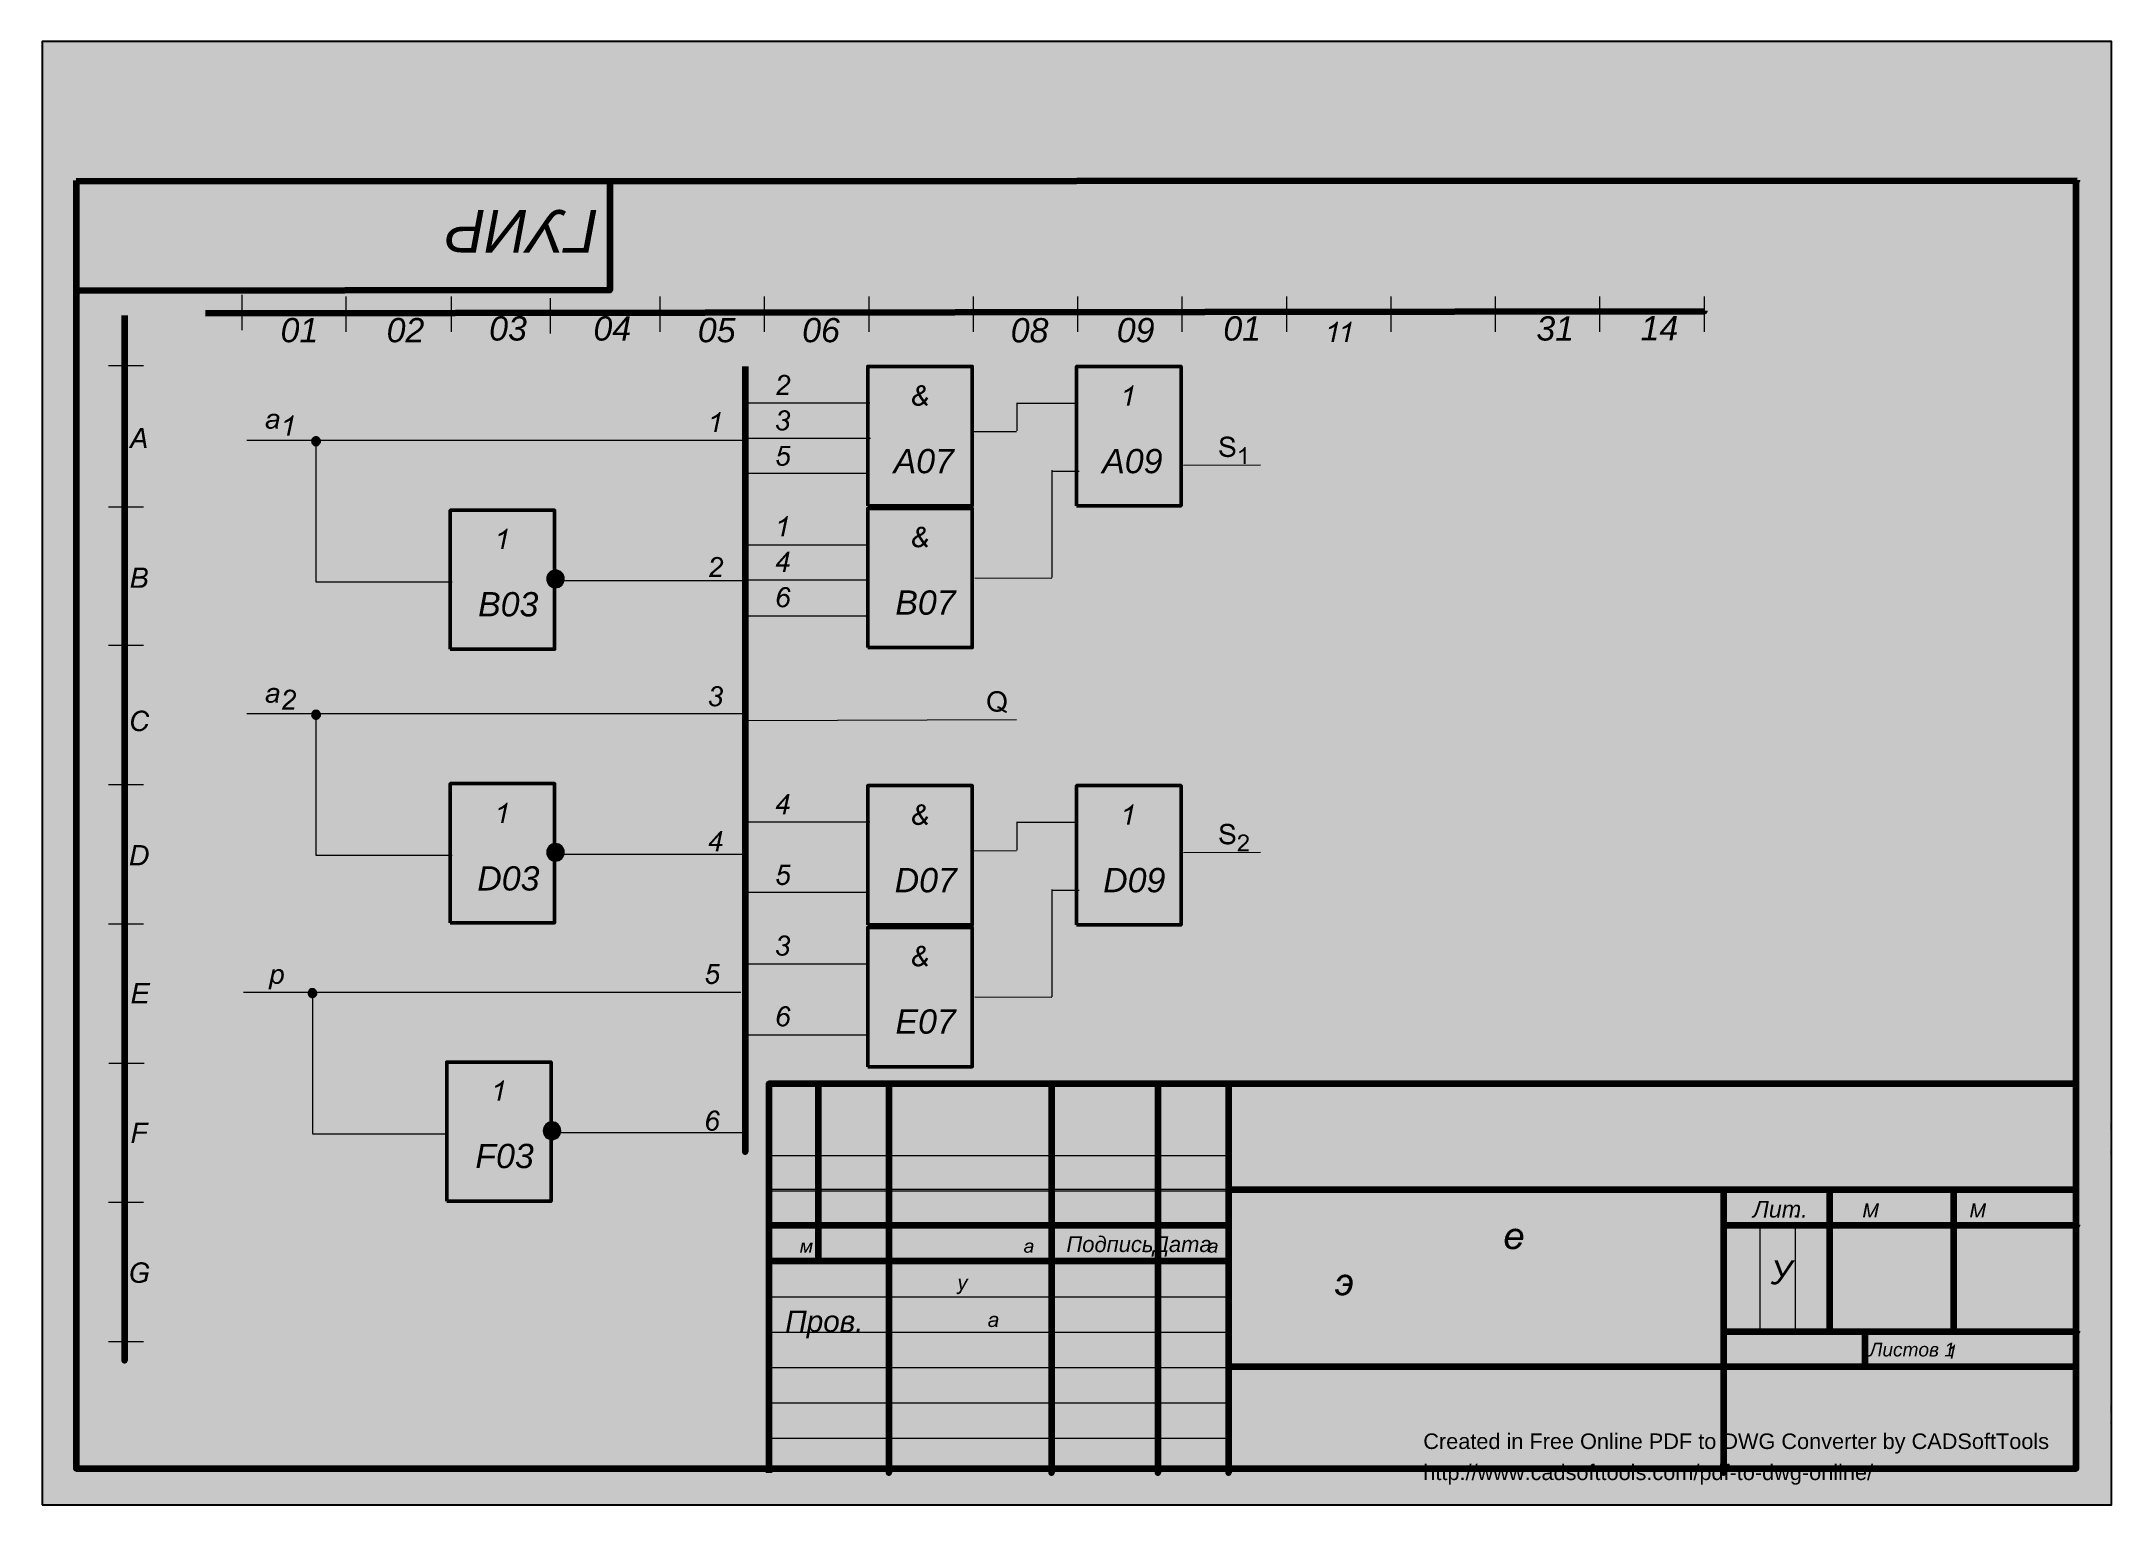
# Model space of a CAD drawing. Header units: millimetres. Extents: x 0 to 295, y 2 to 210.
import ezdxf
from ezdxf.xclip import XClip

# ---------------------------------------------------------------- set-up
doc = ezdxf.new("R2010")
doc.units = ezdxf.units.MM
doc.header["$MEASUREMENT"] = 0
doc.layers.get('0').update_dxf_attribs({"linetype": 'CONTINUOUS'})
doc.layers.add('283D420', color=7, linetype='CONTINUOUS')
doc.styles.add('283D4C0', font='Arial.ttf')
doc.styles.add('Arial$201', font='ariali.ttf', dxfattribs={"oblique": 15, "height": 6.045128})

msp = doc.modelspace()

# ---------------------------------------------------------------- texts
at = {"color": 0, "true_color": 0x000007, "style": 'Arial$201'}
msp.add_text('ГУИР', height=6.045, rotation=180, dxfattribs=at).set_placement((79.14, 186.22))
for s, height, p in [('03', 3.454, (63.63, 167.64)), ('04', 3.454, (78.48, 167.64)), ('01', 3.454, (168.17, 167.64)), ('31', 3.454, (212.74, 167.64)), ('14', 3.454, (227.58, 167.69)), ('01', 3.454, (33.93, 167.4)), ('02', 3.454, (49.03, 167.4)), ('05', 3.454, (93.34, 167.4)), ('06', 3.454, (108.2, 167.4)), ('08', 3.454, (137.9, 167.38)), ('09', 3.454, (153, 167.4)), ('A07', 3.454, (121.22, 148.75)), ('A09', 3.454, (150.92, 148.75)), ('B03', 3.454, (62.05, 128.37)), ('B07', 3.454, (121.46, 128.61)), ('D03', 3.454, (61.94, 89.34)), ('D07', 3.454, (121.37, 89.09)), ('D09', 3.454, (151.06, 89.09)), ('E07', 3.454, (121.48, 68.96)), ('F03', 3.454, (61.66, 49.82)), ('Лит.', 2.375, (243.57, 42.78)), ('ПодписьДата', 2.2381, (145.82, 37.87)), ('У', 3.43, (246.11, 33.27)), ('Пров.', 3.023, (105.79, 26.5)), ('Листов 1', 1.942, (260.16, 23.01))]:
    msp.add_text(s, height=height, dxfattribs=at).set_placement(p)

# ---------------------------------------------------------------- blocks, each defined once
blk = doc.blocks.new('MF27EC030')
at = {"true_color": 0x000007}
h = blk.add_hatch(color=0, dxfattribs=at)
h.paths.add_polyline_path([(62.05, 186.16), (61.9, 185.45), (61.18, 185.45), (61.35, 186.16)])
h.paths.add_polyline_path([(56.33, 186.16), (56.07, 184.86), (58.12, 184.86), (57.99, 184.25), (55.16, 181.11), (54.66, 181.11), (55.33, 184.32), (54.62, 184.32), (54.72, 184.86), (55.44, 184.86), (55.71, 186.16), (56.33, 186.16), (55.71, 186.16)])
h.paths.add_polyline_path([(55.95, 184.32), (55.51, 182.2), (57.38, 184.32), (55.95, 184.32), (57.38, 184.32)])
edge = h.paths.add_edge_path()
edge.add_spline(control_points=[(49.92, 184.5), (49.92, 184.07), (49.85, 183.63), (49.72, 183.19), (49.72, 183.19), (49.59, 182.76), (49.46, 182.4), (49.29, 182.14), (49.29, 182.14), (49.15, 181.88), (48.98, 181.66), (48.8, 181.52), (48.8, 181.52), (48.64, 181.37), (48.47, 181.25), (48.31, 181.19), (48.31, 181.19), (48.15, 181.12), (47.98, 181.09), (47.79, 181.09), (47.79, 181.09), (47.39, 181.09), (47.06, 181.24), (46.82, 181.52), (46.82, 181.52), (46.56, 181.81), (46.42, 182.22), (46.42, 182.76), (46.42, 182.76), (46.42, 183.32), (46.51, 183.86), (46.69, 184.42), (46.69, 184.42), (46.9, 185.06), (47.19, 185.55), (47.57, 185.88), (47.57, 185.88), (47.87, 186.12), (48.2, 186.24), (48.56, 186.24), (48.56, 186.24), (48.93, 186.24), (49.26, 186.09), (49.52, 185.8), (49.52, 185.8), (49.79, 185.5), (49.92, 185.06), (49.92, 184.5)], knot_values=[0, 0, 0, 0, 0.020833, 0.020833, 0.020833, 0.020833, 0.041667, 0.041667, 0.041667, 0.041667, 0.0625, 0.0625, 0.0625, 0.0625, 0.083333, 0.083333, 0.083333, 0.083333, 0.104167, 0.104167, 0.104167, 0.104167, 0.125, 0.125, 0.125, 0.125, 0.145833, 0.145833, 0.145833, 0.145833, 0.166667, 0.166667, 0.166667, 0.166667, 0.1875, 0.1875, 0.1875, 0.1875, 0.208333, 0.208333, 0.208333, 0.208333, 0.229167, 0.229167, 0.229167, 0.229167, 1, 1, 1, 1], degree=3, periodic=0)
edge = h.paths.add_edge_path()
edge.add_spline(control_points=[(49.31, 184.65), (49.31, 184.96), (49.26, 185.21), (49.15, 185.39), (49.15, 185.39), (49.02, 185.62), (48.8, 185.75), (48.52, 185.75), (48.52, 185.75), (48.29, 185.75), (48.06, 185.63), (47.87, 185.42), (47.87, 185.42), (47.59, 185.11), (47.38, 184.66), (47.23, 184.06), (47.23, 184.06), (47.08, 183.47), (47.01, 182.99), (47.01, 182.61), (47.01, 182.61), (47.01, 182.25), (47.08, 181.99), (47.23, 181.83), (47.23, 181.83), (47.36, 181.66), (47.54, 181.58), (47.77, 181.58), (47.77, 181.58), (47.93, 181.58), (48.1, 181.63), (48.24, 181.71), (48.24, 181.71), (48.38, 181.79), (48.52, 181.94), (48.65, 182.16), (48.65, 182.16), (48.83, 182.43), (49, 182.88), (49.13, 183.45), (49.13, 183.45), (49.24, 183.96), (49.31, 184.35), (49.31, 184.65)], knot_values=[0, 0, 0, 0, 0.022727, 0.022727, 0.022727, 0.022727, 0.045455, 0.045455, 0.045455, 0.045455, 0.068182, 0.068182, 0.068182, 0.068182, 0.090909, 0.090909, 0.090909, 0.090909, 0.113636, 0.113636, 0.113636, 0.113636, 0.136364, 0.136364, 0.136364, 0.136364, 0.159091, 0.159091, 0.159091, 0.159091, 0.181818, 0.181818, 0.181818, 0.181818, 0.204545, 0.204545, 0.204545, 0.204545, 0.227273, 0.227273, 0.227273, 0.227273, 1, 1, 1, 1], degree=3, periodic=0)
edge = h.paths.add_edge_path()
edge.add_spline(control_points=[(41.88, 184.5), (41.88, 184.07), (41.82, 183.63), (41.69, 183.19), (41.69, 183.19), (41.57, 182.76), (41.42, 182.4), (41.26, 182.14), (41.26, 182.14), (41.11, 181.88), (40.95, 181.66), (40.78, 181.52), (40.78, 181.52), (40.62, 181.37), (40.46, 181.25), (40.29, 181.19), (40.29, 181.19), (40.13, 181.12), (39.95, 181.09), (39.75, 181.09), (39.75, 181.09), (39.36, 181.09), (39.04, 181.24), (38.78, 181.52), (38.78, 181.52), (38.52, 181.81), (38.39, 182.22), (38.39, 182.76), (38.39, 182.76), (38.39, 183.32), (38.49, 183.86), (38.67, 184.42), (38.67, 184.42), (38.88, 185.06), (39.18, 185.55), (39.55, 185.88), (39.55, 185.88), (39.83, 186.12), (40.16, 186.24), (40.54, 186.24), (40.54, 186.24), (40.91, 186.24), (41.23, 186.09), (41.49, 185.8), (41.49, 185.8), (41.75, 185.5), (41.88, 185.06), (41.88, 184.5)], knot_values=[0, 0, 0, 0, 0.020833, 0.020833, 0.020833, 0.020833, 0.041667, 0.041667, 0.041667, 0.041667, 0.0625, 0.0625, 0.0625, 0.0625, 0.083333, 0.083333, 0.083333, 0.083333, 0.104167, 0.104167, 0.104167, 0.104167, 0.125, 0.125, 0.125, 0.125, 0.145833, 0.145833, 0.145833, 0.145833, 0.166667, 0.166667, 0.166667, 0.166667, 0.1875, 0.1875, 0.1875, 0.1875, 0.208333, 0.208333, 0.208333, 0.208333, 0.229167, 0.229167, 0.229167, 0.229167, 1, 1, 1, 1], degree=3, periodic=0)
edge = h.paths.add_edge_path()
edge.add_spline(control_points=[(41.28, 184.65), (41.28, 184.96), (41.23, 185.21), (41.13, 185.39), (41.13, 185.39), (40.98, 185.62), (40.78, 185.75), (40.5, 185.75), (40.5, 185.75), (40.26, 185.75), (40.05, 185.63), (39.85, 185.42), (39.85, 185.42), (39.55, 185.11), (39.34, 184.66), (39.21, 184.06), (39.21, 184.06), (39.06, 183.47), (38.98, 182.99), (38.98, 182.61), (38.98, 182.61), (38.98, 182.25), (39.06, 181.99), (39.19, 181.83), (39.19, 181.83), (39.34, 181.66), (39.52, 181.58), (39.75, 181.58), (39.75, 181.58), (39.91, 181.58), (40.06, 181.63), (40.21, 181.71), (40.21, 181.71), (40.36, 181.79), (40.49, 181.94), (40.62, 182.16), (40.62, 182.16), (40.8, 182.43), (40.96, 182.88), (41.11, 183.45), (41.11, 183.45), (41.23, 183.96), (41.28, 184.35), (41.28, 184.65)], knot_values=[0, 0, 0, 0, 0.022727, 0.022727, 0.022727, 0.022727, 0.045455, 0.045455, 0.045455, 0.045455, 0.068182, 0.068182, 0.068182, 0.068182, 0.090909, 0.090909, 0.090909, 0.090909, 0.113636, 0.113636, 0.113636, 0.113636, 0.136364, 0.136364, 0.136364, 0.136364, 0.159091, 0.159091, 0.159091, 0.159091, 0.181818, 0.181818, 0.181818, 0.181818, 0.204545, 0.204545, 0.204545, 0.204545, 0.227273, 0.227273, 0.227273, 0.227273, 1, 1, 1, 1], degree=3, periodic=0)
h.paths.add_polyline_path([(33.94, 186.16), (33.94, 186.16), (33.94, 186.12), (33.93, 186.08), (33.92, 186.04), (33.91, 186.01), (33.9, 185.97), (33.89, 185.94), (33.88, 185.9), (33.87, 185.87), (33.86, 185.83), (33.85, 185.8), (33.84, 185.77), (33.82, 185.74), (33.81, 185.71), (33.8, 185.68), (33.79, 185.65), (33.77, 185.62), (33.76, 185.59), (33.75, 185.56), (33.74, 185.53), (33.72, 185.51), (33.71, 185.48), (33.69, 185.45), (33.68, 185.43), (33.67, 185.4), (33.67, 185.4), (33.65, 185.38), (33.64, 185.35), (33.62, 185.32), (33.61, 185.3), (33.59, 185.27), (33.57, 185.25), (33.56, 185.22), (33.54, 185.2), (33.52, 185.17), (33.51, 185.15), (33.49, 185.13), (33.47, 185.1), (33.45, 185.08), (33.43, 185.05), (33.41, 185.03), (33.39, 185.01), (33.37, 184.98), (33.35, 184.96), (33.33, 184.93), (33.31, 184.91), (33.29, 184.89), (33.27, 184.86), (33.25, 184.84), (33.22, 184.81), (33.2, 184.79), (33.17, 184.76), (33.14, 184.74), (33.11, 184.71), (33.08, 184.68), (33.04, 184.65), (33.01, 184.62), (32.97, 184.59), (32.93, 184.56), (32.89, 184.52), (32.85, 184.49), (32.8, 184.45), (32.76, 184.41), (32.71, 184.37), (32.66, 184.33), (32.61, 184.29), (32.55, 184.24), (32.5, 184.2), (32.44, 184.15), (32.38, 184.1), (32.32, 184.05), (32.26, 184), (32.19, 183.95), (32.12, 183.89), (32.09, 183.86), (32.05, 183.83), (32.01, 183.8), (31.98, 183.78), (31.94, 183.75), (31.91, 183.72), (31.87, 183.69), (31.84, 183.67), (31.81, 183.64), (31.78, 183.61), (31.75, 183.59), (31.72, 183.56), (31.7, 183.54), (31.67, 183.52), (31.64, 183.49), (31.62, 183.47), (31.6, 183.45), (31.58, 183.43), (31.56, 183.41), (31.54, 183.39), (31.52, 183.37), (31.5, 183.35), (31.48, 183.34), (31.47, 183.32), (31.45, 183.3), (31.43, 183.28), (31.4, 183.26), (31.38, 183.24), (31.36, 183.22), (31.35, 183.19), (31.33, 183.17), (31.31, 183.15), (31.29, 183.13), (31.28, 183.11), (31.26, 183.09), (31.24, 183.06), (31.23, 183.04), (31.21, 183.02), (31.2, 183), (31.19, 182.98), (31.17, 182.95), (31.16, 182.93), (31.15, 182.91), (31.14, 182.89), (31.12, 182.86), (31.11, 182.84), (31.1, 182.82), (31.09, 182.8), (31.09, 182.78), (31.08, 182.77), (31.07, 182.75), (31.07, 182.74), (31.06, 182.72), (31.06, 182.71), (31.05, 182.69), (31.05, 182.68), (31.04, 182.66), (31.04, 182.64), (31.04, 182.63), (31.03, 182.61), (31.03, 182.6), (31.03, 182.58), (31.02, 182.56), (31.02, 182.55), (31.02, 182.53), (31.02, 182.52), (31.01, 182.5), (31.01, 182.48), (31.01, 182.47), (31.01, 182.45), (31.01, 182.43), (31.01, 182.42), (31.01, 182.39), (31.01, 182.36), (31.01, 182.33), (31.02, 182.31), (31.02, 182.28), (31.02, 182.25), (31.03, 182.23), (31.04, 182.2), (31.04, 182.17), (31.05, 182.15), (31.06, 182.12), (31.07, 182.1), (31.08, 182.07), (31.09, 182.05), (31.11, 182.03), (31.12, 182), (31.13, 181.98), (31.15, 181.96), (31.16, 181.93), (31.18, 181.91), (31.2, 181.89), (31.22, 181.87), (31.24, 181.85), (31.26, 181.83), (31.28, 181.81), (31.3, 181.79), (31.32, 181.77), (31.34, 181.75), (31.36, 181.74), (31.38, 181.72), (31.41, 181.71), (31.43, 181.69), (31.45, 181.68), (31.48, 181.67), (31.5, 181.65), (31.53, 181.64), (31.55, 181.63), (31.58, 181.62), (31.61, 181.62), (31.63, 181.61), (31.66, 181.6), (31.69, 181.6), (31.71, 181.59), (31.74, 181.59), (31.77, 181.59), (31.8, 181.58), (31.83, 181.58), (31.86, 181.58), (31.89, 181.58), (31.92, 181.58), (31.95, 181.59), (31.98, 181.59), (32, 181.59), (32.03, 181.6), (32.06, 181.6), (32.09, 181.61), (32.11, 181.62), (32.14, 181.62), (32.17, 181.63), (32.19, 181.64), (32.22, 181.65), (32.24, 181.67), (32.27, 181.68), (32.29, 181.69), (32.32, 181.71), (32.34, 181.72), (32.37, 181.74), (32.39, 181.75), (32.42, 181.77), (32.44, 181.79), (32.46, 181.81), (32.49, 181.83), (32.51, 181.85), (32.53, 181.87), (32.55, 181.89), (32.56, 181.92), (32.58, 181.94), (32.6, 181.97), (32.62, 182), (32.64, 182.02), (32.66, 182.05), (32.67, 182.08), (32.69, 182.12), (32.7, 182.15), (32.72, 182.18), (32.74, 182.22), (32.75, 182.25), (32.76, 182.29), (32.78, 182.32), (32.79, 182.36), (32.81, 182.4), (32.82, 182.44), (32.83, 182.48), (32.84, 182.53), (32.85, 182.57), (32.86, 182.61), (33.47, 182.53), (33.47, 182.53), (33.46, 182.48), (33.45, 182.42), (33.44, 182.37), (33.43, 182.32), (33.42, 182.27), (33.4, 182.22), (33.39, 182.17), (33.37, 182.12), (33.35, 182.07), (33.33, 182.02), (33.31, 181.98), (33.29, 181.93), (33.27, 181.89), (33.25, 181.85), (33.22, 181.8), (33.2, 181.76), (33.17, 181.72), (33.14, 181.68), (33.11, 181.64), (33.08, 181.61), (33.05, 181.57), (33.02, 181.53), (32.98, 181.5), (32.94, 181.47), (32.91, 181.44), (32.87, 181.41), (32.84, 181.38), (32.8, 181.35), (32.76, 181.33), (32.72, 181.3), (32.68, 181.28), (32.64, 181.26), (32.6, 181.24), (32.55, 181.22), (32.51, 181.2), (32.46, 181.19), (32.42, 181.17), (32.37, 181.16), (32.33, 181.14), (32.28, 181.13), (32.23, 181.12), (32.18, 181.11), (32.13, 181.11), (32.08, 181.1), (32.02, 181.1), (31.97, 181.09), (31.92, 181.09), (31.86, 181.09), (31.83, 181.09), (31.79, 181.09), (31.76, 181.09), (31.72, 181.09), (31.69, 181.1), (31.66, 181.1), (31.62, 181.1), (31.59, 181.11), (31.56, 181.11), (31.52, 181.12), (31.49, 181.12), (31.46, 181.13), (31.43, 181.14), (31.39, 181.15), (31.36, 181.16), (31.33, 181.17), (31.3, 181.18), (31.27, 181.19), (31.24, 181.2), (31.21, 181.21), (31.18, 181.22), (31.15, 181.24), (31.12, 181.25), (31.09, 181.27), (31.09, 181.27), (31.06, 181.28), (31.04, 181.3), (31.01, 181.32), (30.98, 181.33), (30.95, 181.35), (30.93, 181.37), (30.9, 181.38), (30.88, 181.4), (30.85, 181.42), (30.83, 181.44), (30.81, 181.46), (30.79, 181.48), (30.76, 181.5), (30.74, 181.52), (30.72, 181.54), (30.7, 181.57), (30.68, 181.59), (30.66, 181.61), (30.65, 181.64), (30.63, 181.66), (30.61, 181.68), (30.6, 181.71), (30.58, 181.74), (30.57, 181.76), (30.55, 181.79), (30.54, 181.82), (30.53, 181.85), (30.51, 181.88), (30.5, 181.9), (30.49, 181.93), (30.48, 181.96), (30.47, 181.99), (30.46, 182.02), (30.45, 182.04), (30.44, 182.07), (30.43, 182.1), (30.43, 182.13), (30.42, 182.15), (30.41, 182.18), (30.41, 182.21), (30.4, 182.24), (30.4, 182.26), (30.39, 182.29), (30.39, 182.32), (30.39, 182.35), (30.39, 182.38), (30.39, 182.41), (30.39, 182.43), (30.39, 182.48), (30.39, 182.52), (30.39, 182.56), (30.4, 182.6), (30.4, 182.65), (30.41, 182.69), (30.42, 182.73), (30.43, 182.77), (30.44, 182.81), (30.45, 182.85), (30.47, 182.89), (30.48, 182.93), (30.5, 182.97), (30.51, 183.01), (30.53, 183.05), (30.55, 183.09), (30.57, 183.13), (30.59, 183.17), (30.62, 183.21), (30.64, 183.25), (30.67, 183.29), (30.69, 183.32), (30.72, 183.36), (30.75, 183.4), (30.75, 183.4), (30.77, 183.43), (30.79, 183.45), (30.82, 183.48), (30.84, 183.52), (30.88, 183.55), (30.91, 183.58), (30.95, 183.62), (30.99, 183.66), (31.03, 183.7), (31.08, 183.74), (31.13, 183.79), (31.18, 183.83), (31.24, 183.88), (31.29, 183.93), (31.35, 183.99), (31.42, 184.04), (31.49, 184.1), (31.56, 184.16), (31.63, 184.22), (31.71, 184.28), (31.79, 184.34), (31.87, 184.41), (31.95, 184.48), (32.04, 184.55), (32.04, 184.55), (32.08, 184.58), (32.12, 184.61), (32.16, 184.64), (32.19, 184.66), (32.23, 184.69), (32.26, 184.72), (32.29, 184.75), (32.33, 184.77), (32.36, 184.8), (32.39, 184.82), (32.42, 184.85), (32.45, 184.88), (32.48, 184.9), (32.5, 184.93), (32.53, 184.95), (32.56, 184.97), (32.58, 185), (32.61, 185.02), (32.63, 185.04), (32.65, 185.06), (32.67, 185.08), (32.69, 185.1), (32.71, 185.12), (32.73, 185.14), (32.73, 185.14), (32.75, 185.16), (32.77, 185.18), (32.79, 185.2), (32.8, 185.22), (32.82, 185.24), (32.84, 185.26), (32.85, 185.28), (32.87, 185.3), (32.88, 185.32), (32.9, 185.34), (32.91, 185.36), (32.93, 185.37), (32.94, 185.39), (32.96, 185.41), (32.97, 185.43), (32.98, 185.45), (33, 185.46), (33.01, 185.48), (33.02, 185.5), (33.03, 185.52), (33.04, 185.53), (33.05, 185.55), (33.07, 185.57), (33.08, 185.58), (33.08, 185.58), (30.81, 185.58), (30.93, 186.16)])
h.paths.add_polyline_path([(33.94, 186.16), (30.93, 186.16)])
edge = h.paths.add_edge_path()
edge.add_spline(control_points=[(25.83, 184.5), (25.83, 184.07), (25.76, 183.63), (25.63, 183.19), (25.63, 183.19), (25.5, 182.76), (25.37, 182.4), (25.2, 182.14), (25.2, 182.14), (25.06, 181.88), (24.89, 181.66), (24.73, 181.52), (24.73, 181.52), (24.55, 181.37), (24.38, 181.25), (24.22, 181.19), (24.22, 181.19), (24.07, 181.12), (23.89, 181.09), (23.7, 181.09), (23.7, 181.09), (23.3, 181.09), (22.97, 181.24), (22.73, 181.52), (22.73, 181.52), (22.47, 181.81), (22.33, 182.22), (22.33, 182.76), (22.33, 182.76), (22.33, 183.32), (22.43, 183.86), (22.61, 184.42), (22.61, 184.42), (22.81, 185.06), (23.11, 185.55), (23.48, 185.88), (23.48, 185.88), (23.78, 186.12), (24.11, 186.24), (24.47, 186.24), (24.47, 186.24), (24.86, 186.24), (25.17, 186.09), (25.43, 185.8), (25.43, 185.8), (25.7, 185.5), (25.83, 185.06), (25.83, 184.5)], knot_values=[0, 0, 0, 0, 0.020833, 0.020833, 0.020833, 0.020833, 0.041667, 0.041667, 0.041667, 0.041667, 0.0625, 0.0625, 0.0625, 0.0625, 0.083333, 0.083333, 0.083333, 0.083333, 0.104167, 0.104167, 0.104167, 0.104167, 0.125, 0.125, 0.125, 0.125, 0.145833, 0.145833, 0.145833, 0.145833, 0.166667, 0.166667, 0.166667, 0.166667, 0.1875, 0.1875, 0.1875, 0.1875, 0.208333, 0.208333, 0.208333, 0.208333, 0.229167, 0.229167, 0.229167, 0.229167, 1, 1, 1, 1], degree=3, periodic=0)
edge = h.paths.add_edge_path()
edge.add_spline(control_points=[(25.22, 184.65), (25.22, 184.96), (25.17, 185.21), (25.07, 185.39), (25.07, 185.39), (24.93, 185.62), (24.71, 185.75), (24.45, 185.75), (24.45, 185.75), (24.2, 185.75), (23.99, 185.63), (23.79, 185.42), (23.79, 185.42), (23.5, 185.11), (23.29, 184.66), (23.14, 184.06), (23.14, 184.06), (23.01, 183.47), (22.93, 182.99), (22.93, 182.61), (22.93, 182.61), (22.93, 182.25), (22.99, 181.99), (23.14, 181.83), (23.14, 181.83), (23.27, 181.66), (23.47, 181.58), (23.68, 181.58), (23.68, 181.58), (23.84, 181.58), (24.01, 181.63), (24.16, 181.71), (24.16, 181.71), (24.29, 181.79), (24.43, 181.94), (24.56, 182.16), (24.56, 182.16), (24.75, 182.43), (24.91, 182.88), (25.04, 183.45), (25.04, 183.45), (25.16, 183.96), (25.22, 184.35), (25.22, 184.65)], knot_values=[0, 0, 0, 0, 0.022727, 0.022727, 0.022727, 0.022727, 0.045455, 0.045455, 0.045455, 0.045455, 0.068182, 0.068182, 0.068182, 0.068182, 0.090909, 0.090909, 0.090909, 0.090909, 0.113636, 0.113636, 0.113636, 0.113636, 0.136364, 0.136364, 0.136364, 0.136364, 0.159091, 0.159091, 0.159091, 0.159091, 0.181818, 0.181818, 0.181818, 0.181818, 0.204545, 0.204545, 0.204545, 0.204545, 0.227273, 0.227273, 0.227273, 0.227273, 1, 1, 1, 1], degree=3, periodic=0)
h.paths.add_polyline_path([(16.6, 186.16), (15.79, 182.34), (15.79, 182.34), (15.84, 182.37), (15.88, 182.4), (15.93, 182.44), (15.98, 182.47), (16.03, 182.5), (16.08, 182.53), (16.13, 182.56), (16.18, 182.59), (16.24, 182.62), (16.3, 182.65), (16.36, 182.68), (16.42, 182.71), (16.48, 182.73), (16.54, 182.76), (16.61, 182.79), (16.67, 182.81), (16.74, 182.84), (16.81, 182.86), (16.88, 182.88), (16.95, 182.91), (17.02, 182.93), (17.1, 182.95), (17.17, 182.97), (17.25, 182.99), (17.25, 182.99), (17.14, 182.43), (17.14, 182.43), (17.1, 182.42), (17.06, 182.4), (17.02, 182.38), (16.98, 182.37), (16.94, 182.35), (16.9, 182.33), (16.86, 182.31), (16.83, 182.29), (16.79, 182.27), (16.75, 182.25), (16.71, 182.23), (16.67, 182.21), (16.63, 182.19), (16.59, 182.17), (16.56, 182.15), (16.52, 182.13), (16.48, 182.11), (16.44, 182.08), (16.4, 182.06), (16.37, 182.04), (16.33, 182.01), (16.29, 181.99), (16.26, 181.97), (16.22, 181.94), (16.22, 181.94), (16.18, 181.92), (16.14, 181.89), (16.11, 181.87), (16.07, 181.85), (16.04, 181.82), (16, 181.8), (15.97, 181.77), (15.94, 181.75), (15.91, 181.73), (15.88, 181.71), (15.85, 181.68), (15.82, 181.66), (15.79, 181.64), (15.76, 181.62), (15.74, 181.6), (15.71, 181.58), (15.69, 181.55), (15.66, 181.53), (15.64, 181.51), (15.62, 181.49), (15.59, 181.47), (15.57, 181.46), (15.55, 181.44), (15.53, 181.42), (15.52, 181.41), (15.51, 181.4), (15.5, 181.39), (15.49, 181.37), (15.48, 181.36), (15.47, 181.35), (15.46, 181.34), (15.45, 181.33), (15.44, 181.31), (15.43, 181.3), (15.42, 181.29), (15.4, 181.27), (15.39, 181.26), (15.38, 181.24), (15.37, 181.23), (15.36, 181.21), (15.35, 181.2), (15.34, 181.18), (15.33, 181.17), (15.31, 181.15), (15.3, 181.14), (15.29, 181.12), (15.28, 181.11), (15.27, 181.09), (14.91, 181.09), (15.97, 186.16), (16.6, 186.16), (15.97, 186.16)])
h.paths.add_polyline_path([(9.86, 186.16), (9.71, 185.45), (9, 185.45), (9.15, 186.16), (9.86, 186.16), (9.15, 186.16)])
edge = h.paths.add_edge_path()
edge.add_line((5.87, 184.83), (5.26, 184.76))
edge.add_spline(control_points=[(5.26, 184.76), (5.21, 185.11), (5.12, 185.37), (4.95, 185.52), (4.95, 185.52), (4.8, 185.67), (4.59, 185.75), (4.35, 185.75), (4.35, 185.75), (4.03, 185.75), (3.77, 185.63), (3.54, 185.42), (3.54, 185.42), (3.31, 185.19), (3.21, 184.94), (3.21, 184.65), (3.21, 184.65), (3.21, 184.4), (3.3, 184.21), (3.46, 184.04), (3.46, 184.04), (3.62, 183.88), (3.85, 183.8), (4.13, 183.8), (4.13, 183.8), (4.17, 183.8), (4.23, 183.8), (4.33, 183.81)], knot_values=[0, 0, 0, 0, 0.035714, 0.035714, 0.035714, 0.035714, 0.071429, 0.071429, 0.071429, 0.071429, 0.107143, 0.107143, 0.107143, 0.107143, 0.142857, 0.142857, 0.142857, 0.142857, 0.178571, 0.178571, 0.178571, 0.178571, 0.214286, 0.214286, 0.214286, 0.214286, 1, 1, 1, 1], degree=3, periodic=0)
edge.add_line((4.33, 183.81), (4.23, 183.29))
edge.add_spline(control_points=[(4.23, 183.29), (4.17, 183.3), (4.12, 183.3), (4.05, 183.3), (4.05, 183.3), (3.71, 183.3), (3.43, 183.22), (3.23, 183.04), (3.23, 183.04), (3.03, 182.88), (2.95, 182.66), (2.95, 182.4), (2.95, 182.4), (2.95, 182.17), (3.02, 181.98), (3.18, 181.83), (3.18, 181.83), (3.35, 181.66), (3.53, 181.58), (3.76, 181.58), (3.76, 181.58), (3.98, 181.58), (4.18, 181.66), (4.36, 181.83), (4.36, 181.83), (4.54, 181.99), (4.66, 182.22), (4.71, 182.52)], knot_values=[0, 0, 0, 0, 0.035714, 0.035714, 0.035714, 0.035714, 0.071429, 0.071429, 0.071429, 0.071429, 0.107143, 0.107143, 0.107143, 0.107143, 0.142857, 0.142857, 0.142857, 0.142857, 0.178571, 0.178571, 0.178571, 0.178571, 0.214286, 0.214286, 0.214286, 0.214286, 1, 1, 1, 1], degree=3, periodic=0)
edge.add_line((4.71, 182.52), (5.31, 182.39))
edge.add_spline(control_points=[(5.31, 182.39), (5.21, 181.98), (5.02, 181.65), (4.74, 181.43), (4.74, 181.43), (4.44, 181.2), (4.1, 181.09), (3.71, 181.09), (3.71, 181.09), (3.3, 181.09), (2.97, 181.2), (2.71, 181.47), (2.71, 181.47), (2.46, 181.71), (2.33, 182.02), (2.33, 182.39), (2.33, 182.39), (2.33, 182.65), (2.39, 182.88), (2.54, 183.07), (2.54, 183.07), (2.67, 183.29), (2.89, 183.45), (3.16, 183.58), (3.16, 183.58), (2.97, 183.7), (2.82, 183.83), (2.72, 183.99), (2.72, 183.99), (2.62, 184.16), (2.57, 184.35), (2.57, 184.57), (2.57, 184.57), (2.57, 185.03), (2.74, 185.4), (3.08, 185.75), (3.08, 185.75), (3.41, 186.07), (3.82, 186.24), (4.3, 186.24), (4.3, 186.24), (4.76, 186.24), (5.12, 186.11), (5.4, 185.86), (5.4, 185.86), (5.67, 185.6), (5.84, 185.26), (5.87, 184.83)], knot_values=[0, 0, 0, 0, 0.020833, 0.020833, 0.020833, 0.020833, 0.041667, 0.041667, 0.041667, 0.041667, 0.0625, 0.0625, 0.0625, 0.0625, 0.083333, 0.083333, 0.083333, 0.083333, 0.104167, 0.104167, 0.104167, 0.104167, 0.125, 0.125, 0.125, 0.125, 0.145833, 0.145833, 0.145833, 0.145833, 0.166667, 0.166667, 0.166667, 0.166667, 0.1875, 0.1875, 0.1875, 0.1875, 0.208333, 0.208333, 0.208333, 0.208333, 0.229167, 0.229167, 0.229167, 0.229167, 1, 1, 1, 1], degree=3, periodic=0)
h.paths.add_polyline_path([(-2.36, 186.16), (-2.36, 182.34), (-2.36, 182.34), (-2.36, 182.37), (-2.36, 182.4), (-2.36, 182.44), (-2.36, 182.47), (-2.36, 182.5), (-2.36, 182.53), (-2.36, 182.56), (-2.36, 182.59), (-2.36, 182.62), (-2.36, 182.65), (-2.36, 182.68), (-2.36, 182.71), (-2.36, 182.73), (-2.36, 182.76), (-2.36, 182.79), (-2.36, 182.81), (-2.36, 182.84), (-2.36, 182.86), (-2.36, 182.88), (-2.36, 182.91), (-2.36, 182.93), (-2.36, 182.95), (-2.36, 182.97), (-2.36, 182.99), (-2.36, 182.99), (-2.36, 182.43), (-2.36, 182.43), (-2.36, 182.42), (-2.36, 182.4), (-2.36, 182.38), (-2.36, 182.37), (-2.36, 182.35), (-2.36, 182.33), (-2.36, 182.31), (-2.36, 182.29), (-2.36, 182.27), (-2.36, 182.25), (-2.36, 182.23), (-2.36, 182.21), (-2.36, 182.19), (-2.36, 182.17), (-2.36, 182.15), (-2.36, 182.13), (-2.36, 182.11), (-2.36, 182.08), (-2.36, 182.06), (-2.36, 182.04), (-2.36, 182.01), (-2.36, 181.99), (-2.36, 181.97), (-2.36, 181.94), (-2.36, 181.94), (-2.36, 181.92), (-2.36, 181.89), (-2.36, 181.87), (-2.36, 181.85), (-2.36, 181.82), (-2.36, 181.8), (-2.36, 181.77), (-2.36, 181.75), (-2.36, 181.73), (-2.36, 181.71), (-2.36, 181.68), (-2.36, 181.66), (-2.36, 181.64), (-2.36, 181.62), (-2.36, 181.6), (-2.36, 181.58), (-2.36, 181.55), (-2.36, 181.53), (-2.36, 181.51), (-2.36, 181.49), (-2.36, 181.47), (-2.36, 181.46), (-2.36, 181.44), (-2.36, 181.42), (-2.36, 181.41), (-2.36, 181.4), (-2.36, 181.39), (-2.36, 181.37), (-2.36, 181.36), (-2.36, 181.35), (-2.36, 181.34), (-2.36, 181.33), (-2.36, 181.31), (-2.36, 181.3), (-2.36, 181.29), (-2.36, 181.27), (-2.36, 181.26), (-2.36, 181.24), (-2.36, 181.23), (-2.36, 181.21), (-2.36, 181.2), (-2.36, 181.18), (-2.36, 181.17), (-2.36, 181.15), (-2.36, 181.14), (-2.36, 181.12), (-2.36, 181.11), (-2.36, 181.09), (-2.36, 186.16), (-2.36, 184.86), (-2.36, 186.16), (-2.36, 186.16), (-2.36, 186.12), (-2.36, 186.08), (-2.36, 186.04), (-2.36, 186.01), (-2.36, 185.97), (-2.36, 185.94), (-2.36, 185.9), (-2.36, 185.87), (-2.36, 185.83), (-2.36, 185.8), (-2.36, 185.77), (-2.36, 185.74), (-2.36, 185.71), (-2.36, 185.68), (-2.36, 185.65), (-2.36, 185.62), (-2.36, 185.59), (-2.36, 185.56), (-2.36, 185.53), (-2.36, 185.51), (-2.36, 185.48), (-2.36, 185.45), (-2.36, 185.43), (-2.36, 185.4), (-2.36, 185.4), (-2.36, 185.38), (-2.36, 185.35), (-2.36, 185.32), (-2.36, 185.3), (-2.36, 185.27), (-2.36, 185.25), (-2.36, 185.22), (-2.36, 185.2), (-2.36, 185.17), (-2.36, 185.15), (-2.36, 185.13), (-2.36, 185.1), (-2.36, 185.08), (-2.36, 185.05), (-2.36, 185.03), (-2.36, 185.01), (-2.36, 184.98), (-2.36, 184.96), (-2.36, 184.93), (-2.36, 184.91), (-2.36, 184.89), (-2.36, 184.86), (-2.36, 184.84), (-2.36, 184.81), (-2.36, 184.79), (-2.36, 184.76), (-2.36, 184.74), (-2.36, 184.71), (-2.36, 184.68), (-2.36, 184.65), (-2.36, 184.62), (-2.36, 184.59), (-2.36, 184.56), (-2.36, 184.52), (-2.36, 184.49), (-2.36, 184.45), (-2.36, 184.41), (-2.36, 184.37), (-2.36, 184.33), (-2.36, 184.29), (-2.36, 184.24), (-2.36, 184.2), (-2.36, 184.15), (-2.36, 184.1), (-2.36, 184.05), (-2.36, 184), (-2.36, 183.95), (-2.36, 183.89), (-2.36, 183.86), (-2.36, 183.83), (-2.36, 183.8), (-2.36, 183.78), (-2.36, 183.75), (-2.36, 183.72), (-2.36, 183.69), (-2.36, 183.67), (-2.36, 183.64), (-2.36, 183.61), (-2.36, 183.59), (-2.36, 183.56), (-2.36, 183.54), (-2.36, 183.52), (-2.36, 183.49), (-2.36, 183.47), (-2.36, 183.45), (-2.36, 183.43), (-2.36, 183.41), (-2.36, 183.39), (-2.36, 183.37), (-2.36, 183.35), (-2.36, 183.34), (-2.36, 183.32), (-2.36, 183.3), (-2.36, 183.28), (-2.36, 183.26), (-2.36, 183.24), (-2.36, 183.22), (-2.36, 183.19), (-2.36, 183.17), (-2.36, 183.15), (-2.36, 183.13), (-2.36, 183.11), (-2.36, 183.09), (-2.36, 183.06), (-2.36, 183.04), (-2.36, 183.02), (-2.36, 183), (-2.36, 182.98), (-2.36, 182.95), (-2.36, 182.93), (-2.36, 182.91), (-2.36, 182.89), (-2.36, 182.86), (-2.36, 182.84), (-2.36, 182.82), (-2.36, 182.8), (-2.36, 182.78), (-2.36, 182.77), (-2.36, 182.75), (-2.36, 182.74), (-2.36, 182.72), (-2.36, 182.71), (-2.36, 182.69), (-2.36, 182.68), (-2.36, 182.66), (-2.36, 182.64), (-2.36, 182.63), (-2.36, 182.61), (-2.36, 182.6), (-2.36, 182.58), (-2.36, 182.56), (-2.36, 182.55), (-2.36, 182.53), (-2.36, 182.52), (-2.36, 182.5), (-2.36, 182.48), (-2.36, 182.47), (-2.36, 182.45), (-2.36, 182.43), (-2.36, 182.42), (-2.36, 182.39), (-2.36, 182.36), (-2.36, 182.33), (-2.36, 182.31), (-2.36, 182.28), (-2.36, 182.25), (-2.36, 182.23), (-2.36, 182.2), (-2.36, 182.17), (-2.36, 182.15), (-2.36, 182.12), (-2.36, 182.1), (-2.36, 182.07), (-2.36, 182.05), (-2.36, 182.03), (-2.36, 182), (-2.36, 181.98), (-2.36, 181.96), (-2.36, 181.93), (-2.36, 181.91), (-2.36, 181.89), (-2.36, 181.87), (-2.36, 181.85), (-2.36, 181.83), (-2.36, 181.81), (-2.36, 181.79), (-2.36, 181.77), (-2.36, 181.75), (-2.36, 181.74), (-2.36, 181.72), (-2.36, 181.71), (-2.36, 181.69), (-2.36, 181.68), (-2.36, 181.67), (-2.36, 181.65), (-2.36, 181.64), (-2.36, 181.63), (-2.36, 181.62), (-2.36, 181.62), (-2.36, 181.61), (-2.36, 181.6), (-2.36, 181.6), (-2.36, 181.59), (-2.36, 181.59), (-2.36, 181.59), (-2.36, 181.58), (-2.36, 181.58), (-2.36, 181.58), (-2.36, 181.58), (-2.36, 181.58), (-2.36, 181.59), (-2.36, 181.59), (-2.36, 181.59), (-2.36, 181.6), (-2.36, 181.6), (-2.36, 181.61), (-2.36, 181.62), (-2.36, 181.62), (-2.36, 181.63), (-2.36, 181.64), (-2.36, 181.65), (-2.36, 181.67), (-2.36, 181.68), (-2.36, 181.69), (-2.36, 181.71), (-2.36, 181.72), (-2.36, 181.74), (-2.36, 181.75), (-2.36, 181.77), (-2.36, 181.79), (-2.36, 181.81), (-2.36, 181.83), (-2.36, 181.85), (-2.36, 181.87), (-2.36, 181.89), (-2.36, 181.92), (-2.36, 181.94), (-2.36, 181.97), (-2.36, 182), (-2.36, 182.02), (-2.36, 182.05), (-2.36, 182.08), (-2.36, 182.12), (-2.36, 182.15), (-2.36, 182.18), (-2.36, 182.22), (-2.36, 182.25), (-2.36, 182.29), (-2.36, 182.32), (-2.36, 182.36), (-2.36, 182.4), (-2.36, 182.44), (-2.36, 182.48), (-2.36, 182.53), (-2.36, 182.57), (-2.36, 182.61), (-2.36, 182.53), (-2.36, 182.53), (-2.36, 182.48), (-2.36, 182.42), (-2.36, 182.37), (-2.36, 182.32), (-2.36, 182.27), (-2.36, 182.22), (-2.36, 182.17), (-2.36, 182.12), (-2.36, 182.07), (-2.36, 182.02), (-2.36, 181.98), (-2.36, 181.93), (-2.36, 181.89), (-2.36, 181.85), (-2.36, 181.8), (-2.36, 181.76), (-2.36, 181.72), (-2.36, 181.68), (-2.36, 181.64), (-2.36, 181.61), (-2.36, 181.57), (-2.36, 181.53), (-2.36, 181.5), (-2.36, 181.47), (-2.36, 181.44), (-2.36, 181.41), (-2.36, 181.38), (-2.36, 181.35), (-2.36, 181.33), (-2.36, 181.3), (-2.36, 181.28), (-2.36, 181.26), (-2.36, 181.24), (-2.36, 181.22), (-2.36, 181.2), (-2.36, 181.19), (-2.36, 181.17), (-2.36, 181.16), (-2.36, 181.14), (-2.36, 181.13), (-2.36, 181.12), (-2.36, 181.11), (-2.36, 181.11), (-2.36, 181.1), (-2.36, 181.1), (-2.36, 181.09), (-2.36, 181.09), (-2.36, 181.09), (-2.36, 181.09), (-2.36, 181.09), (-2.36, 181.09), (-2.36, 181.09), (-2.36, 181.1), (-2.36, 181.1), (-2.36, 181.1), (-2.36, 181.11), (-2.36, 181.11), (-2.36, 181.12), (-2.36, 181.12), (-2.36, 181.13), (-2.36, 181.14), (-2.36, 181.15), (-2.36, 181.16), (-2.36, 181.17), (-2.36, 181.18), (-2.36, 181.19), (-2.36, 181.2), (-2.36, 181.21), (-2.36, 181.22), (-2.36, 181.24), (-2.36, 181.25), (-2.36, 181.27), (-2.36, 181.27), (-2.36, 181.28), (-2.36, 181.3), (-2.36, 181.32), (-2.36, 181.33), (-2.36, 181.35), (-2.36, 181.37), (-2.36, 181.38), (-2.36, 181.4), (-2.36, 181.42), (-2.36, 181.44), (-2.36, 181.46), (-2.36, 181.48), (-2.36, 181.5), (-2.36, 181.52), (-2.36, 181.54), (-2.36, 181.57), (-2.36, 181.59), (-2.36, 181.61), (-2.36, 181.64), (-2.36, 181.66), (-2.36, 181.68), (-2.36, 181.71), (-2.36, 181.74), (-2.36, 181.76), (-2.36, 181.79), (-2.36, 181.82), (-2.36, 181.85), (-2.36, 181.88), (-2.36, 181.9), (-2.36, 181.93), (-2.36, 181.96), (-2.36, 181.99), (-2.36, 182.02), (-2.36, 182.04), (-2.36, 182.07), (-2.36, 182.1), (-2.36, 182.13), (-2.36, 182.15), (-2.36, 182.18), (-2.36, 182.21), (-2.36, 182.24), (-2.36, 182.26), (-2.36, 182.29), (-2.36, 182.32), (-2.36, 182.35), (-2.36, 182.38), (-2.36, 182.41), (-2.36, 182.43), (-2.36, 182.48), (-2.36, 182.52), (-2.36, 182.56), (-2.36, 182.6), (-2.36, 182.65), (-2.36, 182.69), (-2.36, 182.73), (-2.36, 182.77), (-2.36, 182.81), (-2.36, 182.85), (-2.36, 182.89), (-2.36, 182.93), (-2.36, 182.97), (-2.36, 183.01), (-2.36, 183.05), (-2.36, 183.09), (-2.36, 183.13), (-2.36, 183.17), (-2.36, 183.21), (-2.36, 183.25), (-2.36, 183.29), (-2.36, 183.32), (-2.36, 183.36), (-2.36, 183.4), (-2.36, 183.4), (-2.36, 183.43), (-2.36, 183.45), (-2.36, 183.48), (-2.36, 183.52), (-2.36, 183.55), (-2.36, 183.58), (-2.36, 183.62), (-2.36, 183.66), (-2.36, 183.7), (-2.36, 183.74), (-2.36, 183.79), (-2.36, 183.83), (-2.36, 183.88), (-2.36, 183.93), (-2.36, 183.99), (-2.36, 184.04), (-2.36, 184.1), (-2.36, 184.16), (-2.36, 184.22), (-2.36, 184.28), (-2.36, 184.34), (-2.36, 184.41), (-2.36, 184.48), (-2.36, 184.55), (-2.36, 184.55), (-2.36, 184.58), (-2.36, 184.61), (-2.36, 184.64), (-2.36, 184.66), (-2.36, 184.69), (-2.36, 184.72), (-2.36, 184.75), (-2.36, 184.77), (-2.36, 184.8), (-2.36, 184.82), (-2.36, 184.85), (-2.36, 184.88), (-2.36, 184.9), (-2.36, 184.93), (-2.36, 184.95), (-2.36, 184.97), (-2.36, 185), (-2.36, 185.02), (-2.36, 185.04), (-2.36, 185.06), (-2.36, 185.08), (-2.36, 185.1), (-2.36, 185.12), (-2.36, 185.14), (-2.36, 185.14), (-2.36, 185.16), (-2.36, 185.18), (-2.36, 185.2), (-2.36, 185.22), (-2.36, 185.24), (-2.36, 185.26), (-2.36, 185.28), (-2.36, 185.3), (-2.36, 185.32), (-2.36, 185.34), (-2.36, 185.36), (-2.36, 185.37), (-2.36, 185.39), (-2.36, 185.41), (-2.36, 185.43), (-2.36, 185.45), (-2.36, 185.46), (-2.36, 185.48), (-2.36, 185.5), (-2.36, 185.52), (-2.36, 185.53), (-2.36, 185.55), (-2.36, 185.57), (-2.36, 185.58), (-2.36, 185.58), (-2.36, 186.16), (-2.36, 185.45), (-2.36, 186.16), (-2.36, 184.86)])
h.paths.add_polyline_path([(-2.36, 184.32), (-2.36, 182.2), (-2.36, 184.32), (-2.36, 182.2)])
edge = h.paths.add_edge_path()
edge.add_line((-2.36, 183.84), (-2.36, 183.25))
edge.add_line((-2.36, 183.25), (-2.36, 183.12))
edge.add_spline(control_points=[(-2.36, 183.12), (-2.36, 182.61), (-2.36, 182.24), (-2.36, 181.98), (-2.36, 181.98), (-2.36, 181.71), (-2.36, 181.58), (-2.36, 181.58), (-2.36, 181.58), (-2.36, 181.58), (-2.36, 181.94), (-2.36, 182.65)], knot_values=[0, 0, 0, 0, 0.083333, 0.083333, 0.083333, 0.083333, 0.166667, 0.166667, 0.166667, 0.166667, 1, 1, 1, 1], degree=3, periodic=0)
edge.add_line((-2.36, 182.65), (-2.36, 182.48))
edge.add_spline(control_points=[(-2.36, 182.48), (-2.36, 182.06), (-2.36, 181.7), (-2.36, 181.42), (-2.36, 181.42), (-2.36, 181.16), (-2.36, 181.02), (-2.36, 181.02), (-2.36, 181.02), (-2.36, 181.02), (-2.36, 181.2), (-2.36, 181.58), (-2.36, 181.58), (-2.36, 181.96), (-2.36, 182.48), (-2.36, 183.17), (-2.36, 183.17), (-2.36, 184.03), (-2.36, 184.75), (-2.36, 185.34), (-2.36, 185.34), (-2.36, 185.94), (-2.36, 186.24), (-2.36, 186.24), (-2.36, 186.24), (-2.36, 186.24), (-2.36, 186.07), (-2.36, 185.73), (-2.36, 185.73), (-2.36, 185.39), (-2.36, 185.01), (-2.36, 184.57)], knot_values=[0, 0, 0, 0, 0.03125, 0.03125, 0.03125, 0.03125, 0.0625, 0.0625, 0.0625, 0.0625, 0.09375, 0.09375, 0.09375, 0.09375, 0.125, 0.125, 0.125, 0.125, 0.15625, 0.15625, 0.15625, 0.15625, 0.1875, 0.1875, 0.1875, 0.1875, 0.21875, 0.21875, 0.21875, 0.21875, 1, 1, 1, 1], degree=3, periodic=0)
edge.add_line((-2.36, 184.57), (-2.36, 184.39))
edge.add_spline(control_points=[(-2.36, 184.39), (-2.36, 184.8), (-2.36, 185.11), (-2.36, 185.35), (-2.36, 185.35), (-2.36, 185.58), (-2.36, 185.7), (-2.36, 185.7), (-2.36, 185.7), (-2.36, 185.7), (-2.36, 185.55), (-2.36, 185.24), (-2.36, 185.24), (-2.36, 184.93), (-2.36, 184.47), (-2.36, 183.84)], knot_values=[0, 0, 0, 0, 0.0625, 0.0625, 0.0625, 0.0625, 0.125, 0.125, 0.125, 0.125, 0.1875, 0.1875, 0.1875, 0.1875, 1, 1, 1, 1], degree=3, periodic=0)
h.paths.add_polyline_path([(-2.36, 186.16), (-2.36, 184.86), (-2.36, 184.25), (-2.36, 181.11), (-2.36, 184.32), (-2.36, 184.86)])
h.paths.add_polyline_path([(-2.36, 184.32), (-2.36, 182.2)])
h.paths.add_polyline_path([(-2.36, 186.16), (-2.36, 185.45)])
h.paths.add_polyline_path([(-2.36, 186.16), (-2.36, 184.86), (-2.36, 184.25), (-2.36, 181.11), (-2.36, 184.32), (-2.36, 184.86)])
h.paths.add_polyline_path([(-2.36, 184.32), (-2.36, 182.2)])
h = blk.add_hatch(color=0, dxfattribs=at)
h.paths.add_polyline_path([(209.2, 51.62), (209.34, 52.33), (210.05, 52.33), (209.9, 51.62)])
h.paths.add_polyline_path([(214.9, 51.62), (215.18, 52.92), (213.12, 52.92), (213.25, 53.53), (216.08, 56.67), (216.59, 56.67), (215.92, 53.46), (216.62, 53.46), (216.51, 52.92), (215.8, 52.92), (215.53, 51.62), (214.9, 51.62), (215.53, 51.62)])
h.paths.add_polyline_path([(215.3, 53.46), (215.74, 55.58), (213.85, 53.46), (215.3, 53.46), (213.85, 53.46)])
edge = h.paths.add_edge_path()
edge.add_spline(control_points=[(221.33, 53.28), (221.33, 53.71), (221.4, 54.15), (221.53, 54.59), (221.53, 54.59), (221.64, 55.02), (221.79, 55.38), (221.95, 55.64), (221.95, 55.64), (222.1, 55.9), (222.27, 56.12), (222.43, 56.26), (222.43, 56.26), (222.59, 56.41), (222.76, 56.53), (222.92, 56.59), (222.92, 56.59), (223.09, 56.66), (223.27, 56.69), (223.46, 56.69), (223.46, 56.69), (223.86, 56.69), (224.17, 56.56), (224.43, 56.26), (224.43, 56.26), (224.69, 55.99), (224.82, 55.56), (224.82, 55.02), (224.82, 55.02), (224.82, 54.46), (224.73, 53.92), (224.54, 53.36), (224.54, 53.36), (224.33, 52.72), (224.05, 52.23), (223.68, 51.9), (223.68, 51.9), (223.38, 51.67), (223.05, 51.54), (222.68, 51.54), (222.68, 51.54), (222.3, 51.54), (221.99, 51.69), (221.72, 51.98), (221.72, 51.98), (221.46, 52.28), (221.33, 52.72), (221.33, 53.28)], knot_values=[0, 0, 0, 0, 0.020833, 0.020833, 0.020833, 0.020833, 0.041667, 0.041667, 0.041667, 0.041667, 0.0625, 0.0625, 0.0625, 0.0625, 0.083333, 0.083333, 0.083333, 0.083333, 0.104167, 0.104167, 0.104167, 0.104167, 0.125, 0.125, 0.125, 0.125, 0.145833, 0.145833, 0.145833, 0.145833, 0.166667, 0.166667, 0.166667, 0.166667, 0.1875, 0.1875, 0.1875, 0.1875, 0.208333, 0.208333, 0.208333, 0.208333, 0.229167, 0.229167, 0.229167, 0.229167, 1, 1, 1, 1], degree=3, periodic=0)
edge = h.paths.add_edge_path()
edge.add_spline(control_points=[(221.94, 53.13), (221.94, 52.82), (221.99, 52.57), (222.09, 52.39), (222.09, 52.39), (222.23, 52.16), (222.43, 52.03), (222.71, 52.03), (222.71, 52.03), (222.95, 52.03), (223.17, 52.15), (223.36, 52.36), (223.36, 52.36), (223.66, 52.67), (223.87, 53.12), (224, 53.72), (224, 53.72), (224.15, 54.31), (224.23, 54.79), (224.23, 55.17), (224.23, 55.17), (224.23, 55.53), (224.15, 55.79), (224.02, 55.95), (224.02, 55.95), (223.87, 56.12), (223.69, 56.2), (223.46, 56.2), (223.46, 56.2), (223.3, 56.2), (223.15, 56.15), (223, 56.07), (223, 56.07), (222.86, 55.99), (222.72, 55.84), (222.59, 55.62), (222.59, 55.62), (222.41, 55.35), (222.25, 54.9), (222.1, 54.33), (222.1, 54.33), (221.99, 53.82), (221.94, 53.43), (221.94, 53.13)], knot_values=[0, 0, 0, 0, 0.022727, 0.022727, 0.022727, 0.022727, 0.045455, 0.045455, 0.045455, 0.045455, 0.068182, 0.068182, 0.068182, 0.068182, 0.090909, 0.090909, 0.090909, 0.090909, 0.113636, 0.113636, 0.113636, 0.113636, 0.136364, 0.136364, 0.136364, 0.136364, 0.159091, 0.159091, 0.159091, 0.159091, 0.181818, 0.181818, 0.181818, 0.181818, 0.204545, 0.204545, 0.204545, 0.204545, 0.227273, 0.227273, 0.227273, 0.227273, 1, 1, 1, 1], degree=3, periodic=0)
edge = h.paths.add_edge_path()
edge.add_spline(control_points=[(229.37, 53.28), (229.37, 53.71), (229.43, 54.15), (229.55, 54.59), (229.55, 54.59), (229.68, 55.02), (229.83, 55.38), (229.97, 55.64), (229.97, 55.64), (230.14, 55.9), (230.3, 56.12), (230.46, 56.26), (230.46, 56.26), (230.63, 56.41), (230.79, 56.53), (230.96, 56.59), (230.96, 56.59), (231.12, 56.66), (231.3, 56.69), (231.5, 56.69), (231.5, 56.69), (231.88, 56.69), (232.2, 56.56), (232.47, 56.26), (232.47, 56.26), (232.71, 55.99), (232.84, 55.56), (232.84, 55.02), (232.84, 55.02), (232.84, 54.46), (232.76, 53.92), (232.58, 53.36), (232.58, 53.36), (232.37, 52.72), (232.07, 52.23), (231.69, 51.9), (231.69, 51.9), (231.42, 51.67), (231.07, 51.54), (230.71, 51.54), (230.71, 51.54), (230.33, 51.54), (230.01, 51.69), (229.74, 51.98), (229.74, 51.98), (229.5, 52.28), (229.37, 52.72), (229.37, 53.28)], knot_values=[0, 0, 0, 0, 0.020833, 0.020833, 0.020833, 0.020833, 0.041667, 0.041667, 0.041667, 0.041667, 0.0625, 0.0625, 0.0625, 0.0625, 0.083333, 0.083333, 0.083333, 0.083333, 0.104167, 0.104167, 0.104167, 0.104167, 0.125, 0.125, 0.125, 0.125, 0.145833, 0.145833, 0.145833, 0.145833, 0.166667, 0.166667, 0.166667, 0.166667, 0.1875, 0.1875, 0.1875, 0.1875, 0.208333, 0.208333, 0.208333, 0.208333, 0.229167, 0.229167, 0.229167, 0.229167, 1, 1, 1, 1], degree=3, periodic=0)
edge = h.paths.add_edge_path()
edge.add_spline(control_points=[(229.96, 53.13), (229.96, 52.82), (230.02, 52.57), (230.12, 52.39), (230.12, 52.39), (230.25, 52.16), (230.46, 52.03), (230.74, 52.03), (230.74, 52.03), (230.99, 52.03), (231.2, 52.15), (231.4, 52.36), (231.4, 52.36), (231.68, 52.67), (231.89, 53.12), (232.04, 53.72), (232.04, 53.72), (232.19, 54.31), (232.25, 54.79), (232.25, 55.17), (232.25, 55.17), (232.25, 55.53), (232.19, 55.79), (232.04, 55.95), (232.04, 55.95), (231.91, 56.12), (231.73, 56.2), (231.5, 56.2), (231.5, 56.2), (231.33, 56.2), (231.19, 56.15), (231.04, 56.07), (231.04, 56.07), (230.89, 55.99), (230.76, 55.84), (230.63, 55.62), (230.63, 55.62), (230.43, 55.35), (230.27, 54.9), (230.14, 54.33), (230.14, 54.33), (230.02, 53.82), (229.96, 53.43), (229.96, 53.13)], knot_values=[0, 0, 0, 0, 0.022727, 0.022727, 0.022727, 0.022727, 0.045455, 0.045455, 0.045455, 0.045455, 0.068182, 0.068182, 0.068182, 0.068182, 0.090909, 0.090909, 0.090909, 0.090909, 0.113636, 0.113636, 0.113636, 0.113636, 0.136364, 0.136364, 0.136364, 0.136364, 0.159091, 0.159091, 0.159091, 0.159091, 0.181818, 0.181818, 0.181818, 0.181818, 0.204545, 0.204545, 0.204545, 0.204545, 0.227273, 0.227273, 0.227273, 0.227273, 1, 1, 1, 1], degree=3, periodic=0)
h.paths.add_polyline_path([(237.3, 51.62), (237.3, 51.62), (237.31, 51.66), (237.32, 51.7), (237.33, 51.74), (237.34, 51.77), (237.35, 51.81), (237.36, 51.85), (237.36, 51.88), (237.37, 51.91), (237.38, 51.95), (237.39, 51.98), (237.41, 52.01), (237.42, 52.04), (237.43, 52.07), (237.44, 52.11), (237.45, 52.13), (237.46, 52.16), (237.47, 52.19), (237.49, 52.22), (237.5, 52.25), (237.51, 52.28), (237.52, 52.3), (237.54, 52.33), (237.55, 52.35), (237.57, 52.38), (237.57, 52.38), (237.58, 52.4), (237.59, 52.43), (237.61, 52.46), (237.63, 52.48), (237.64, 52.51), (237.66, 52.53), (237.67, 52.56), (237.69, 52.58), (237.71, 52.61), (237.73, 52.63), (237.75, 52.66), (237.76, 52.68), (237.78, 52.7), (237.8, 52.73), (237.82, 52.75), (237.84, 52.78), (237.86, 52.8), (237.89, 52.82), (237.91, 52.85), (237.93, 52.87), (237.95, 52.9), (237.98, 52.92), (238, 52.94), (238.02, 52.97), (238.05, 52.99), (238.07, 53.02), (238.1, 53.04), (238.13, 53.07), (238.16, 53.1), (238.19, 53.13), (238.23, 53.16), (238.27, 53.19), (238.3, 53.22), (238.34, 53.26), (238.39, 53.29), (238.43, 53.33), (238.48, 53.37), (238.52, 53.41), (238.57, 53.45), (238.63, 53.49), (238.68, 53.54), (238.73, 53.58), (238.79, 53.63), (238.85, 53.68), (238.91, 53.73), (238.98, 53.78), (239.04, 53.83), (239.11, 53.89), (239.15, 53.92), (239.19, 53.95), (239.23, 53.98), (239.26, 54.01), (239.3, 54.03), (239.33, 54.06), (239.37, 54.09), (239.4, 54.12), (239.43, 54.14), (239.46, 54.17), (239.49, 54.19), (239.52, 54.22), (239.55, 54.24), (239.58, 54.26), (239.6, 54.29), (239.63, 54.31), (239.65, 54.33), (239.67, 54.35), (239.69, 54.37), (239.71, 54.39), (239.73, 54.41), (239.75, 54.43), (239.76, 54.44), (239.78, 54.46), (239.8, 54.48), (239.82, 54.51), (239.84, 54.53), (239.86, 54.55), (239.88, 54.57), (239.9, 54.59), (239.91, 54.61), (239.93, 54.64), (239.95, 54.66), (239.97, 54.68), (239.98, 54.7), (240, 54.72), (240.01, 54.74), (240.03, 54.77), (240.04, 54.79), (240.06, 54.81), (240.07, 54.83), (240.09, 54.85), (240.1, 54.87), (240.11, 54.9), (240.12, 54.92), (240.13, 54.94), (240.15, 54.96), (240.16, 54.99), (240.16, 55), (240.17, 55.01), (240.17, 55.03), (240.18, 55.04), (240.18, 55.06), (240.19, 55.07), (240.19, 55.09), (240.2, 55.1), (240.2, 55.12), (240.21, 55.14), (240.21, 55.15), (240.22, 55.17), (240.22, 55.18), (240.22, 55.2), (240.23, 55.22), (240.23, 55.23), (240.23, 55.25), (240.23, 55.26), (240.23, 55.28), (240.24, 55.3), (240.24, 55.31), (240.24, 55.33), (240.24, 55.35), (240.24, 55.36), (240.24, 55.39), (240.24, 55.42), (240.23, 55.45), (240.23, 55.47), (240.23, 55.5), (240.22, 55.53), (240.22, 55.55), (240.21, 55.58), (240.2, 55.61), (240.2, 55.63), (240.19, 55.66), (240.18, 55.68), (240.17, 55.71), (240.15, 55.73), (240.14, 55.75), (240.13, 55.78), (240.11, 55.8), (240.1, 55.82), (240.08, 55.85), (240.07, 55.87), (240.05, 55.89), (240.03, 55.91), (240.01, 55.93), (239.99, 55.95), (239.97, 55.97), (239.95, 55.99), (239.93, 56.01), (239.91, 56.03), (239.88, 56.04), (239.86, 56.06), (239.84, 56.08), (239.81, 56.09), (239.79, 56.1), (239.76, 56.11), (239.74, 56.13), (239.71, 56.14), (239.69, 56.15), (239.66, 56.16), (239.64, 56.16), (239.61, 56.17), (239.58, 56.18), (239.55, 56.18), (239.53, 56.19), (239.5, 56.19), (239.47, 56.19), (239.44, 56.2), (239.41, 56.2), (239.39, 56.2), (239.36, 56.2), (239.33, 56.2), (239.3, 56.19), (239.27, 56.19), (239.24, 56.19), (239.21, 56.18), (239.18, 56.18), (239.15, 56.17), (239.13, 56.16), (239.1, 56.16), (239.08, 56.15), (239.05, 56.14), (239.02, 56.13), (239, 56.11), (238.97, 56.1), (238.95, 56.09), (238.93, 56.08), (238.9, 56.06), (238.88, 56.04), (238.85, 56.03), (238.83, 56.01), (238.81, 55.99), (238.79, 55.97), (238.76, 55.95), (238.74, 55.93), (238.72, 55.91), (238.7, 55.89), (238.68, 55.86), (238.66, 55.84), (238.64, 55.81), (238.62, 55.78), (238.6, 55.76), (238.59, 55.73), (238.57, 55.7), (238.55, 55.67), (238.54, 55.63), (238.52, 55.6), (238.51, 55.57), (238.49, 55.53), (238.48, 55.49), (238.47, 55.46), (238.45, 55.42), (238.44, 55.38), (238.43, 55.34), (238.42, 55.3), (238.41, 55.25), (238.4, 55.21), (238.39, 55.17), (237.78, 55.25), (237.78, 55.25), (237.79, 55.3), (237.79, 55.36), (237.8, 55.41), (237.81, 55.46), (237.83, 55.51), (237.84, 55.56), (237.85, 55.61), (237.87, 55.66), (237.89, 55.71), (237.91, 55.76), (237.93, 55.8), (237.95, 55.85), (237.97, 55.89), (238, 55.94), (238.02, 55.98), (238.05, 56.02), (238.07, 56.06), (238.1, 56.1), (238.13, 56.14), (238.17, 56.17), (238.2, 56.21), (238.23, 56.25), (238.27, 56.28), (238.3, 56.31), (238.34, 56.34), (238.37, 56.37), (238.41, 56.4), (238.45, 56.43), (238.49, 56.45), (238.53, 56.48), (238.57, 56.5), (238.61, 56.52), (238.65, 56.54), (238.69, 56.56), (238.74, 56.58), (238.78, 56.59), (238.83, 56.61), (238.87, 56.62), (238.92, 56.64), (238.97, 56.65), (239.01, 56.66), (239.06, 56.67), (239.11, 56.67), (239.16, 56.68), (239.21, 56.68), (239.26, 56.69), (239.32, 56.69), (239.37, 56.69), (239.41, 56.69), (239.44, 56.69), (239.48, 56.69), (239.51, 56.69), (239.55, 56.68), (239.58, 56.68), (239.62, 56.68), (239.65, 56.67), (239.69, 56.67), (239.72, 56.66), (239.75, 56.66), (239.79, 56.65), (239.82, 56.64), (239.85, 56.63), (239.88, 56.62), (239.92, 56.62), (239.95, 56.6), (239.98, 56.59), (240.01, 56.58), (240.04, 56.57), (240.07, 56.56), (240.1, 56.54), (240.13, 56.53), (240.16, 56.51), (240.16, 56.51), (240.18, 56.5), (240.21, 56.48), (240.24, 56.46), (240.27, 56.45), (240.29, 56.43), (240.32, 56.41), (240.34, 56.4), (240.37, 56.38), (240.39, 56.36), (240.42, 56.34), (240.44, 56.32), (240.46, 56.3), (240.48, 56.28), (240.5, 56.26), (240.53, 56.24), (240.55, 56.22), (240.56, 56.19), (240.58, 56.17), (240.6, 56.15), (240.62, 56.12), (240.63, 56.1), (240.65, 56.07), (240.67, 56.04), (240.68, 56.02), (240.7, 55.99), (240.71, 55.96), (240.72, 55.94), (240.73, 55.91), (240.74, 55.88), (240.76, 55.86), (240.77, 55.83), (240.77, 55.8), (240.78, 55.77), (240.79, 55.74), (240.8, 55.72), (240.81, 55.69), (240.81, 55.66), (240.82, 55.63), (240.82, 55.6), (240.83, 55.57), (240.83, 55.55), (240.84, 55.52), (240.84, 55.49), (240.84, 55.46), (240.84, 55.43), (240.84, 55.4), (240.84, 55.37), (240.85, 55.35), (240.84, 55.3), (240.84, 55.26), (240.84, 55.22), (240.84, 55.18), (240.83, 55.14), (240.82, 55.1), (240.82, 55.06), (240.81, 55.02), (240.8, 54.98), (240.79, 54.94), (240.77, 54.9), (240.76, 54.86), (240.74, 54.82), (240.73, 54.78), (240.71, 54.74), (240.69, 54.69), (240.67, 54.65), (240.65, 54.61), (240.63, 54.58), (240.61, 54.54), (240.58, 54.5), (240.56, 54.46), (240.53, 54.42), (240.5, 54.38), (240.5, 54.38), (240.48, 54.35), (240.46, 54.33), (240.43, 54.3), (240.4, 54.27), (240.37, 54.23), (240.34, 54.2), (240.3, 54.16), (240.26, 54.12), (240.21, 54.08), (240.16, 54.04), (240.11, 53.99), (240.06, 53.95), (240.01, 53.9), (239.95, 53.85), (239.89, 53.8), (239.82, 53.74), (239.75, 53.69), (239.68, 53.63), (239.61, 53.57), (239.54, 53.51), (239.46, 53.45), (239.38, 53.38), (239.29, 53.32), (239.21, 53.25), (239.21, 53.25), (239.17, 53.22), (239.13, 53.19), (239.09, 53.16), (239.06, 53.13), (239.02, 53.1), (238.99, 53.07), (238.95, 53.04), (238.92, 53.02), (238.89, 52.99), (238.86, 52.96), (238.83, 52.94), (238.8, 52.91), (238.77, 52.89), (238.74, 52.86), (238.72, 52.84), (238.69, 52.82), (238.67, 52.79), (238.64, 52.77), (238.62, 52.75), (238.6, 52.73), (238.58, 52.7), (238.56, 52.68), (238.54, 52.66), (238.52, 52.64), (238.52, 52.64), (238.5, 52.62), (238.48, 52.6), (238.46, 52.58), (238.45, 52.56), (238.43, 52.54), (238.41, 52.52), (238.4, 52.5), (238.38, 52.49), (238.36, 52.47), (238.35, 52.45), (238.33, 52.43), (238.32, 52.41), (238.31, 52.39), (238.29, 52.38), (238.28, 52.36), (238.27, 52.34), (238.25, 52.32), (238.24, 52.31), (238.23, 52.29), (238.22, 52.27), (238.2, 52.25), (238.19, 52.23), (238.18, 52.22), (238.17, 52.2), (238.17, 52.2), (240.44, 52.2), (240.3, 51.62)])
h.paths.add_polyline_path([(237.3, 51.62), (240.3, 51.62)])
edge = h.paths.add_edge_path()
edge.add_spline(control_points=[(245.42, 53.28), (245.42, 53.71), (245.49, 54.15), (245.62, 54.59), (245.62, 54.59), (245.73, 55.02), (245.88, 55.38), (246.03, 55.64), (246.03, 55.64), (246.19, 55.9), (246.35, 56.12), (246.52, 56.26), (246.52, 56.26), (246.68, 56.41), (246.85, 56.53), (247.01, 56.59), (247.01, 56.59), (247.17, 56.66), (247.36, 56.69), (247.55, 56.69), (247.55, 56.69), (247.95, 56.69), (248.26, 56.56), (248.52, 56.26), (248.52, 56.26), (248.78, 55.99), (248.91, 55.56), (248.91, 55.02), (248.91, 55.02), (248.91, 54.46), (248.81, 53.92), (248.63, 53.36), (248.63, 53.36), (248.42, 52.72), (248.13, 52.23), (247.75, 51.9), (247.75, 51.9), (247.47, 51.67), (247.14, 51.54), (246.76, 51.54), (246.76, 51.54), (246.39, 51.54), (246.08, 51.69), (245.81, 51.98), (245.81, 51.98), (245.55, 52.28), (245.42, 52.72), (245.42, 53.28)], knot_values=[0, 0, 0, 0, 0.020833, 0.020833, 0.020833, 0.020833, 0.041667, 0.041667, 0.041667, 0.041667, 0.0625, 0.0625, 0.0625, 0.0625, 0.083333, 0.083333, 0.083333, 0.083333, 0.104167, 0.104167, 0.104167, 0.104167, 0.125, 0.125, 0.125, 0.125, 0.145833, 0.145833, 0.145833, 0.145833, 0.166667, 0.166667, 0.166667, 0.166667, 0.1875, 0.1875, 0.1875, 0.1875, 0.208333, 0.208333, 0.208333, 0.208333, 0.229167, 0.229167, 0.229167, 0.229167, 1, 1, 1, 1], degree=3, periodic=0)
edge = h.paths.add_edge_path()
edge.add_spline(control_points=[(246.03, 53.13), (246.03, 52.82), (246.08, 52.57), (246.17, 52.39), (246.17, 52.39), (246.32, 52.16), (246.52, 52.03), (246.8, 52.03), (246.8, 52.03), (247.04, 52.03), (247.26, 52.15), (247.45, 52.36), (247.45, 52.36), (247.75, 52.67), (247.96, 53.12), (248.09, 53.72), (248.09, 53.72), (248.24, 54.31), (248.31, 54.79), (248.31, 55.17), (248.31, 55.17), (248.31, 55.53), (248.24, 55.79), (248.11, 55.95), (248.11, 55.95), (247.96, 56.12), (247.78, 56.2), (247.55, 56.2), (247.55, 56.2), (247.39, 56.2), (247.24, 56.15), (247.09, 56.07), (247.09, 56.07), (246.95, 55.99), (246.81, 55.84), (246.68, 55.62), (246.68, 55.62), (246.5, 55.35), (246.34, 54.9), (246.19, 54.33), (246.19, 54.33), (246.08, 53.82), (246.03, 53.43), (246.03, 53.13)], knot_values=[0, 0, 0, 0, 0.022727, 0.022727, 0.022727, 0.022727, 0.045455, 0.045455, 0.045455, 0.045455, 0.068182, 0.068182, 0.068182, 0.068182, 0.090909, 0.090909, 0.090909, 0.090909, 0.113636, 0.113636, 0.113636, 0.113636, 0.136364, 0.136364, 0.136364, 0.136364, 0.159091, 0.159091, 0.159091, 0.159091, 0.181818, 0.181818, 0.181818, 0.181818, 0.204545, 0.204545, 0.204545, 0.204545, 0.227273, 0.227273, 0.227273, 0.227273, 1, 1, 1, 1], degree=3, periodic=0)
h.paths.add_polyline_path([(254.65, 51.62), (255.44, 55.44), (255.44, 55.44), (255.4, 55.41), (255.35, 55.38), (255.3, 55.34), (255.26, 55.31), (255.21, 55.28), (255.16, 55.25), (255.1, 55.22), (255.05, 55.19), (255, 55.16), (254.94, 55.13), (254.88, 55.1), (254.82, 55.07), (254.76, 55.05), (254.7, 55.02), (254.64, 54.99), (254.57, 54.97), (254.5, 54.94), (254.44, 54.92), (254.37, 54.9), (254.3, 54.87), (254.22, 54.85), (254.15, 54.83), (254.07, 54.81), (254, 54.79), (254, 54.79), (254.11, 55.35), (254.11, 55.35), (254.15, 55.36), (254.19, 55.38), (254.23, 55.4), (254.27, 55.41), (254.3, 55.43), (254.34, 55.45), (254.38, 55.47), (254.42, 55.49), (254.46, 55.51), (254.49, 55.53), (254.53, 55.55), (254.57, 55.57), (254.61, 55.59), (254.65, 55.61), (254.68, 55.63), (254.72, 55.65), (254.76, 55.67), (254.8, 55.7), (254.84, 55.72), (254.88, 55.74), (254.91, 55.77), (254.95, 55.79), (254.99, 55.81), (255.03, 55.84), (255.03, 55.84), (255.07, 55.86), (255.1, 55.89), (255.14, 55.91), (255.17, 55.93), (255.21, 55.96), (255.24, 55.98), (255.27, 56.01), (255.3, 56.03), (255.33, 56.05), (255.36, 56.07), (255.39, 56.1), (255.42, 56.12), (255.45, 56.14), (255.48, 56.16), (255.5, 56.18), (255.53, 56.2), (255.55, 56.23), (255.58, 56.25), (255.6, 56.27), (255.62, 56.29), (255.64, 56.31), (255.66, 56.33), (255.68, 56.34), (255.7, 56.36), (255.71, 56.37), (255.73, 56.38), (255.74, 56.39), (255.75, 56.41), (255.76, 56.42), (255.77, 56.43), (255.78, 56.44), (255.8, 56.46), (255.81, 56.47), (255.82, 56.48), (255.83, 56.49), (255.84, 56.51), (255.85, 56.52), (255.86, 56.54), (255.87, 56.55), (255.88, 56.57), (255.89, 56.58), (255.9, 56.6), (255.91, 56.61), (255.92, 56.63), (255.93, 56.64), (255.94, 56.66), (255.95, 56.67), (255.96, 56.69), (256.33, 56.69), (255.28, 51.62), (254.65, 51.62), (255.28, 51.62)])
h.paths.add_polyline_path([(261.39, 51.62), (261.54, 52.33), (262.25, 52.33), (262.08, 51.62), (261.39, 51.62), (262.08, 51.62)])
edge = h.paths.add_edge_path()
edge.add_line((265.38, 52.95), (265.98, 53.03))
edge.add_spline(control_points=[(265.98, 53.03), (266.03, 52.67), (266.13, 52.43), (266.28, 52.26), (266.28, 52.26), (266.44, 52.12), (266.66, 52.03), (266.9, 52.03), (266.9, 52.03), (267.21, 52.03), (267.48, 52.15), (267.71, 52.36), (267.71, 52.36), (267.92, 52.59), (268.03, 52.84), (268.03, 53.13), (268.03, 53.13), (268.03, 53.38), (267.95, 53.57), (267.79, 53.74), (267.79, 53.74), (267.62, 53.9), (267.39, 53.98), (267.12, 53.98), (267.12, 53.98), (267.08, 53.98), (267.02, 53.98), (266.9, 53.97)], knot_values=[0, 0, 0, 0, 0.035714, 0.035714, 0.035714, 0.035714, 0.071429, 0.071429, 0.071429, 0.071429, 0.107143, 0.107143, 0.107143, 0.107143, 0.142857, 0.142857, 0.142857, 0.142857, 0.178571, 0.178571, 0.178571, 0.178571, 0.214286, 0.214286, 0.214286, 0.214286, 1, 1, 1, 1], degree=3, periodic=0)
edge.add_line((266.9, 53.97), (267.02, 54.49))
edge.add_spline(control_points=[(267.02, 54.49), (267.08, 54.48), (267.13, 54.48), (267.18, 54.48), (267.18, 54.48), (267.54, 54.48), (267.82, 54.56), (268.02, 54.74), (268.02, 54.74), (268.2, 54.9), (268.3, 55.12), (268.3, 55.38), (268.3, 55.38), (268.3, 55.61), (268.21, 55.81), (268.07, 55.95), (268.07, 55.95), (267.9, 56.12), (267.71, 56.2), (267.49, 56.2), (267.49, 56.2), (267.26, 56.2), (267.07, 56.12), (266.89, 55.95), (266.89, 55.95), (266.71, 55.79), (266.59, 55.56), (266.54, 55.26)], knot_values=[0, 0, 0, 0, 0.035714, 0.035714, 0.035714, 0.035714, 0.071429, 0.071429, 0.071429, 0.071429, 0.107143, 0.107143, 0.107143, 0.107143, 0.142857, 0.142857, 0.142857, 0.142857, 0.178571, 0.178571, 0.178571, 0.178571, 0.214286, 0.214286, 0.214286, 0.214286, 1, 1, 1, 1], degree=3, periodic=0)
edge.add_line((266.54, 55.26), (265.93, 55.4))
edge.add_spline(control_points=[(265.93, 55.4), (266.03, 55.81), (266.23, 56.13), (266.51, 56.35), (266.51, 56.35), (266.8, 56.58), (267.13, 56.69), (267.53, 56.69), (267.53, 56.69), (267.94, 56.69), (268.28, 56.58), (268.53, 56.31), (268.53, 56.31), (268.79, 56.07), (268.92, 55.76), (268.92, 55.4), (268.92, 55.4), (268.92, 55.13), (268.85, 54.9), (268.71, 54.71), (268.71, 54.71), (268.57, 54.51), (268.36, 54.33), (268.08, 54.21), (268.08, 54.21), (268.28, 54.08), (268.43, 53.95), (268.53, 53.79), (268.53, 53.79), (268.62, 53.62), (268.67, 53.43), (268.67, 53.21), (268.67, 53.21), (268.67, 52.76), (268.51, 52.38), (268.17, 52.03), (268.17, 52.03), (267.82, 51.71), (267.43, 51.54), (266.95, 51.54), (266.95, 51.54), (266.49, 51.54), (266.13, 51.67), (265.84, 51.92), (265.84, 51.92), (265.56, 52.18), (265.41, 52.53), (265.38, 52.95)], knot_values=[0, 0, 0, 0, 0.020833, 0.020833, 0.020833, 0.020833, 0.041667, 0.041667, 0.041667, 0.041667, 0.0625, 0.0625, 0.0625, 0.0625, 0.083333, 0.083333, 0.083333, 0.083333, 0.104167, 0.104167, 0.104167, 0.104167, 0.125, 0.125, 0.125, 0.125, 0.145833, 0.145833, 0.145833, 0.145833, 0.166667, 0.166667, 0.166667, 0.166667, 0.1875, 0.1875, 0.1875, 0.1875, 0.208333, 0.208333, 0.208333, 0.208333, 0.229167, 0.229167, 0.229167, 0.229167, 1, 1, 1, 1], degree=3, periodic=0)
h.paths.add_polyline_path([(274.71, 51.62), (275.51, 55.44), (275.51, 55.44), (275.47, 55.41), (275.42, 55.38), (275.38, 55.34), (275.33, 55.31), (275.28, 55.28), (275.23, 55.25), (275.18, 55.22), (275.12, 55.19), (275.07, 55.16), (275.01, 55.13), (274.95, 55.1), (274.89, 55.07), (274.83, 55.05), (274.77, 55.02), (274.71, 54.99), (274.64, 54.97), (274.58, 54.94), (274.51, 54.92), (274.44, 54.9), (274.37, 54.87), (274.3, 54.85), (274.22, 54.83), (274.15, 54.81), (274.07, 54.79), (274.07, 54.79), (274.18, 55.35), (274.18, 55.35), (274.22, 55.36), (274.26, 55.38), (274.3, 55.4), (274.34, 55.41), (274.38, 55.43), (274.41, 55.45), (274.45, 55.47), (274.49, 55.49), (274.53, 55.51), (274.57, 55.53), (274.6, 55.55), (274.64, 55.57), (274.68, 55.59), (274.72, 55.61), (274.76, 55.63), (274.79, 55.65), (274.83, 55.67), (274.87, 55.7), (274.91, 55.72), (274.95, 55.74), (274.99, 55.77), (275.02, 55.79), (275.06, 55.81), (275.1, 55.84), (275.1, 55.84), (275.14, 55.86), (275.17, 55.89), (275.21, 55.91), (275.24, 55.93), (275.28, 55.96), (275.31, 55.98), (275.34, 56.01), (275.37, 56.03), (275.41, 56.05), (275.44, 56.07), (275.46, 56.1), (275.49, 56.12), (275.52, 56.14), (275.55, 56.16), (275.57, 56.18), (275.6, 56.2), (275.62, 56.23), (275.65, 56.25), (275.67, 56.27), (275.69, 56.29), (275.71, 56.31), (275.74, 56.33), (275.76, 56.34), (275.77, 56.36), (275.79, 56.37), (275.8, 56.38), (275.81, 56.39), (275.82, 56.41), (275.83, 56.42), (275.84, 56.43), (275.86, 56.44), (275.87, 56.46), (275.88, 56.47), (275.89, 56.48), (275.9, 56.49), (275.91, 56.51), (275.92, 56.52), (275.93, 56.54), (275.94, 56.55), (275.95, 56.57), (275.96, 56.58), (275.97, 56.6), (275.98, 56.61), (276, 56.63), (276.01, 56.64), (276.02, 56.66), (276.03, 56.67), (276.04, 56.69), (276.4, 56.69), (275.35, 51.62), (274.71, 51.62), (275.35, 51.62)])
h.paths.add_polyline_path([(283.15, 51.62), (283.43, 52.92), (281.37, 52.92), (281.5, 53.53), (284.32, 56.67), (284.83, 56.67), (284.17, 53.46), (284.88, 53.46), (284.76, 52.92), (284.06, 52.92), (283.78, 51.62), (283.15, 51.62), (283.78, 51.62)])
h.paths.add_polyline_path([(283.55, 53.46), (283.97, 55.58), (282.1, 53.46), (283.55, 53.46), (282.1, 53.46)])
edge = h.paths.add_edge_path()
edge.add_line((294.65, 53.94), (294.65, 54.53))
edge.add_line((294.65, 54.53), (294.65, 54.66))
edge.add_spline(control_points=[(294.65, 54.66), (294.65, 55.17), (294.65, 55.54), (294.65, 55.81), (294.65, 55.81), (294.65, 56.07), (294.65, 56.2), (294.65, 56.2), (294.65, 56.2), (294.65, 56.2), (294.65, 55.84), (294.4, 55.13)], knot_values=[0, 0, 0, 0, 0.083333, 0.083333, 0.083333, 0.083333, 0.166667, 0.166667, 0.166667, 0.166667, 1, 1, 1, 1], degree=3, periodic=0)
edge.add_line((294.4, 55.13), (293.81, 55.3))
edge.add_spline(control_points=[(293.81, 55.3), (294.01, 55.74), (294.29, 56.08), (294.65, 56.36), (294.65, 56.36), (294.65, 56.63), (294.65, 56.76), (294.65, 56.76), (294.65, 56.76), (294.65, 56.76), (294.65, 56.58), (294.65, 56.2), (294.65, 56.2), (294.65, 55.82), (294.65, 55.3), (294.65, 54.61), (294.65, 54.61), (294.65, 53.76), (294.65, 53.03), (294.65, 52.44), (294.65, 52.44), (294.65, 51.84), (294.65, 51.54), (294.65, 51.54), (294.65, 51.54), (294.65, 51.54), (294.24, 51.71), (293.93, 52.05), (293.93, 52.05), (293.6, 52.39), (293.44, 52.79), (293.4, 53.21)], knot_values=[0, 0, 0, 0, 0.03125, 0.03125, 0.03125, 0.03125, 0.0625, 0.0625, 0.0625, 0.0625, 0.09375, 0.09375, 0.09375, 0.09375, 0.125, 0.125, 0.125, 0.125, 0.15625, 0.15625, 0.15625, 0.15625, 0.1875, 0.1875, 0.1875, 0.1875, 0.21875, 0.21875, 0.21875, 0.21875, 1, 1, 1, 1], degree=3, periodic=0)
edge.add_line((293.4, 53.21), (294.03, 53.39))
edge.add_spline(control_points=[(294.03, 53.39), (294.06, 52.98), (294.19, 52.67), (294.4, 52.43), (294.4, 52.43), (294.63, 52.2), (294.65, 52.08), (294.65, 52.08), (294.65, 52.08), (294.65, 52.08), (294.65, 52.23), (294.65, 52.54), (294.65, 52.54), (294.65, 52.85), (294.65, 53.31), (294.65, 53.94)], knot_values=[0, 0, 0, 0, 0.0625, 0.0625, 0.0625, 0.0625, 0.125, 0.125, 0.125, 0.125, 0.1875, 0.1875, 0.1875, 0.1875, 1, 1, 1, 1], degree=3, periodic=0)
h.paths.add_polyline_path([(294.65, 51.62), (294.65, 51.62), (294.65, 51.66), (294.65, 51.7), (294.65, 51.74), (294.65, 51.77), (294.65, 51.81), (294.65, 51.85), (294.65, 51.88), (294.65, 51.91), (294.65, 51.95), (294.65, 51.98), (294.65, 52.01), (294.65, 52.04), (294.65, 52.07), (294.65, 52.11), (294.65, 52.13), (294.65, 52.16), (294.65, 52.19), (294.65, 52.22), (294.65, 52.25), (294.65, 52.28), (294.65, 52.3), (294.65, 52.33), (294.65, 52.35), (294.65, 52.38), (294.65, 52.38), (294.65, 52.4), (294.65, 52.43), (294.65, 52.46), (294.65, 52.48), (294.65, 52.51), (294.65, 52.53), (294.65, 52.56), (294.65, 52.58), (294.65, 52.61), (294.65, 52.63), (294.65, 52.66), (294.65, 52.68), (294.65, 52.7), (294.65, 52.73), (294.65, 52.75), (294.65, 52.78), (294.65, 52.8), (294.65, 52.82), (294.65, 52.85), (294.65, 52.87), (294.65, 52.9), (294.65, 52.92), (294.65, 52.94), (294.65, 52.97), (294.65, 52.99), (294.65, 53.02), (294.65, 53.04), (294.65, 53.07), (294.65, 53.1), (294.65, 53.13), (294.65, 53.16), (294.65, 53.19), (294.65, 53.22), (294.65, 53.26), (294.65, 53.29), (294.65, 53.33), (294.65, 53.37), (294.65, 53.41), (294.65, 53.45), (294.65, 53.49), (294.65, 53.54), (294.65, 53.58), (294.65, 53.63), (294.65, 53.68), (294.65, 53.73), (294.65, 53.78), (294.65, 53.83), (294.65, 53.89), (294.65, 53.92), (294.65, 53.95), (294.65, 53.98), (294.65, 54.01), (294.65, 54.03), (294.65, 54.06), (294.65, 54.09), (294.65, 54.12), (294.65, 54.14), (294.65, 54.17), (294.65, 54.19), (294.65, 54.22), (294.65, 54.24), (294.65, 54.26), (294.65, 54.29), (294.65, 54.31), (294.65, 54.33), (294.65, 54.35), (294.65, 54.37), (294.65, 54.39), (294.65, 54.41), (294.65, 54.43), (294.65, 54.44), (294.65, 54.46), (294.65, 54.48), (294.65, 54.51), (294.65, 54.53), (294.65, 54.55), (294.65, 54.57), (294.65, 54.59), (294.65, 54.61), (294.65, 54.64), (294.65, 54.66), (294.65, 54.68), (294.65, 54.7), (294.65, 54.72), (294.65, 54.74), (294.65, 54.77), (294.65, 54.79), (294.65, 54.81), (294.65, 54.83), (294.65, 54.85), (294.65, 54.87), (294.65, 54.9), (294.65, 54.92), (294.65, 54.94), (294.65, 54.96), (294.65, 54.99), (294.65, 55), (294.65, 55.01), (294.65, 55.03), (294.65, 55.04), (294.65, 55.06), (294.65, 55.07), (294.65, 55.09), (294.65, 55.1), (294.65, 55.12), (294.65, 55.14), (294.65, 55.15), (294.65, 55.17), (294.65, 55.18), (294.65, 55.2), (294.65, 55.22), (294.65, 55.23), (294.65, 55.25), (294.65, 55.26), (294.65, 55.28), (294.65, 55.3), (294.65, 55.31), (294.65, 55.33), (294.65, 55.35), (294.65, 55.36), (294.65, 55.39), (294.65, 55.42), (294.65, 55.45), (294.65, 55.47), (294.65, 55.5), (294.65, 55.53), (294.65, 55.55), (294.65, 55.58), (294.65, 55.61), (294.65, 55.63), (294.65, 55.66), (294.65, 55.68), (294.65, 55.71), (294.65, 55.73), (294.65, 55.75), (294.65, 55.78), (294.65, 55.8), (294.65, 55.82), (294.65, 55.85), (294.65, 55.87), (294.65, 55.89), (294.65, 55.91), (294.65, 55.93), (294.65, 55.95), (294.65, 55.97), (294.65, 55.99), (294.65, 56.01), (294.65, 56.03), (294.65, 56.04), (294.65, 56.06), (294.65, 56.08), (294.65, 56.09), (294.65, 56.1), (294.65, 56.11), (294.65, 56.13), (294.65, 56.14), (294.65, 56.15), (294.65, 56.16), (294.65, 56.16), (294.65, 56.17), (294.65, 56.18), (294.65, 56.18), (294.65, 56.19), (294.65, 56.19), (294.65, 56.19), (294.65, 56.2), (294.65, 56.2), (294.65, 56.2), (294.65, 56.2), (294.65, 56.2), (294.65, 56.19), (294.65, 56.19), (294.65, 56.19), (294.65, 56.18), (294.65, 56.18), (294.65, 56.17), (294.65, 56.16), (294.65, 56.16), (294.65, 56.15), (294.65, 56.14), (294.65, 56.13), (294.65, 56.11), (294.65, 56.1), (294.65, 56.09), (294.65, 56.08), (294.65, 56.06), (294.65, 56.04), (294.65, 56.03), (294.65, 56.01), (294.65, 55.99), (294.65, 55.97), (294.65, 55.95), (294.65, 55.93), (294.65, 55.91), (294.65, 55.89), (294.65, 55.86), (294.65, 55.84), (294.65, 55.81), (294.65, 55.78), (294.65, 55.76), (294.65, 55.73), (294.65, 55.7), (294.65, 55.67), (294.65, 55.63), (294.65, 55.6), (294.65, 55.57), (294.65, 55.53), (294.65, 55.49), (294.65, 55.46), (294.65, 55.42), (294.65, 55.38), (294.65, 55.34), (294.65, 55.3), (294.65, 55.25), (294.65, 55.21), (294.65, 55.17), (294.65, 55.25), (294.65, 55.25), (294.65, 55.3), (294.65, 55.36), (294.65, 55.41), (294.65, 55.46), (294.65, 55.51), (294.65, 55.56), (294.65, 55.61), (294.65, 55.66), (294.65, 55.71), (294.65, 55.76), (294.65, 55.8), (294.65, 55.85), (294.65, 55.89), (294.65, 55.94), (294.65, 55.98), (294.65, 56.02), (294.65, 56.06), (294.65, 56.1), (294.65, 56.14), (294.65, 56.17), (294.65, 56.21), (294.65, 56.25), (294.65, 56.28), (294.65, 56.31), (294.65, 56.34), (294.65, 56.37), (294.65, 56.4), (294.65, 56.43), (294.65, 56.45), (294.65, 56.48), (294.65, 56.5), (294.65, 56.52), (294.65, 56.54), (294.65, 56.56), (294.65, 56.58), (294.65, 56.59), (294.65, 56.61), (294.65, 56.62), (294.65, 56.64), (294.65, 56.65), (294.65, 56.66), (294.65, 56.67), (294.65, 56.67), (294.65, 56.68), (294.65, 56.68), (294.65, 56.69), (294.65, 56.69), (294.65, 56.69), (294.65, 56.69), (294.65, 56.69), (294.65, 56.69), (294.65, 56.69), (294.65, 56.68), (294.65, 56.68), (294.65, 56.68), (294.65, 56.67), (294.65, 56.67), (294.65, 56.66), (294.65, 56.66), (294.65, 56.65), (294.65, 56.64), (294.65, 56.63), (294.65, 56.62), (294.65, 56.62), (294.65, 56.6), (294.65, 56.59), (294.65, 56.58), (294.65, 56.57), (294.65, 56.56), (294.65, 56.54), (294.65, 56.53), (294.65, 56.51), (294.65, 56.51), (294.65, 56.5), (294.65, 56.48), (294.65, 56.46), (294.65, 56.45), (294.65, 56.43), (294.65, 56.41), (294.65, 56.4), (294.65, 56.38), (294.65, 56.36), (294.65, 56.34), (294.65, 56.32), (294.65, 56.3), (294.65, 56.28), (294.65, 56.26), (294.65, 56.24), (294.65, 56.22), (294.65, 56.19), (294.65, 56.17), (294.65, 56.15), (294.65, 56.12), (294.65, 56.1), (294.65, 56.07), (294.65, 56.04), (294.65, 56.02), (294.65, 55.99), (294.65, 55.96), (294.65, 55.94), (294.65, 55.91), (294.65, 55.88), (294.65, 55.86), (294.65, 55.83), (294.65, 55.8), (294.65, 55.77), (294.65, 55.74), (294.65, 55.72), (294.65, 55.69), (294.65, 55.66), (294.65, 55.63), (294.65, 55.6), (294.65, 55.57), (294.65, 55.55), (294.65, 55.52), (294.65, 55.49), (294.65, 55.46), (294.65, 55.43), (294.65, 55.4), (294.65, 55.37), (294.65, 55.35), (294.65, 55.3), (294.65, 55.26), (294.65, 55.22), (294.65, 55.18), (294.65, 55.14), (294.65, 55.1), (294.65, 55.06), (294.65, 55.02), (294.65, 54.98), (294.65, 54.94), (294.65, 54.9), (294.65, 54.86), (294.65, 54.82), (294.65, 54.78), (294.65, 54.74), (294.65, 54.69), (294.65, 54.65), (294.65, 54.61), (294.65, 54.58), (294.65, 54.54), (294.65, 54.5), (294.65, 54.46), (294.65, 54.42), (294.65, 54.38), (294.65, 54.38), (294.65, 54.35), (294.65, 54.33), (294.65, 54.3), (294.65, 54.27), (294.65, 54.23), (294.65, 54.2), (294.65, 54.16), (294.65, 54.12), (294.65, 54.08), (294.65, 54.04), (294.65, 53.99), (294.65, 53.95), (294.65, 53.9), (294.65, 53.85), (294.65, 53.8), (294.65, 53.74), (294.65, 53.69), (294.65, 53.63), (294.65, 53.57), (294.65, 53.51), (294.65, 53.45), (294.65, 53.38), (294.65, 53.32), (294.65, 53.25), (294.65, 53.25), (294.65, 53.22), (294.65, 53.19), (294.65, 53.16), (294.65, 53.13), (294.65, 53.1), (294.65, 53.07), (294.65, 53.04), (294.65, 53.02), (294.65, 52.99), (294.65, 52.96), (294.65, 52.94), (294.65, 52.91), (294.65, 52.89), (294.65, 52.86), (294.65, 52.84), (294.65, 52.82), (294.65, 52.79), (294.65, 52.77), (294.65, 52.75), (294.65, 52.73), (294.65, 52.7), (294.65, 52.68), (294.65, 52.66), (294.65, 52.64), (294.65, 52.64), (294.65, 52.62), (294.65, 52.6), (294.65, 52.58), (294.65, 52.56), (294.65, 52.54), (294.65, 52.52), (294.65, 52.5), (294.65, 52.49), (294.65, 52.47), (294.65, 52.45), (294.65, 52.43), (294.65, 52.41), (294.65, 52.39), (294.65, 52.38), (294.65, 52.36), (294.65, 52.34), (294.65, 52.32), (294.65, 52.31), (294.65, 52.29), (294.65, 52.27), (294.65, 52.25), (294.65, 52.23), (294.65, 52.22), (294.65, 52.2), (294.65, 52.2), (294.65, 51.62), (294.65, 52.33), (294.65, 51.62), (294.65, 52.92)])
h.paths.add_polyline_path([(294.65, 53.46), (294.65, 55.58)])
h.paths.add_polyline_path([(294.65, 51.62), (294.65, 52.33)])
h.paths.add_polyline_path([(294.65, 51.62), (294.65, 52.92), (294.65, 53.53), (294.65, 56.67), (294.65, 53.46), (294.65, 52.92)])
h.paths.add_polyline_path([(294.65, 53.46), (294.65, 55.58)])
h = blk.add_hatch(color=0, dxfattribs=at)
h.paths.add_polyline_path([(246.96, 14.92), (247.06, 15.33), (248.29, 15.33), (248.29, 15.42), (248.29, 15.42), (248.29, 15.46), (248.29, 15.5), (248.29, 15.54), (248.28, 15.58), (248.28, 15.62), (248.27, 15.66), (248.27, 15.7), (248.26, 15.73), (248.25, 15.77), (248.24, 15.8), (248.23, 15.84), (248.22, 15.87), (248.21, 15.9), (248.19, 15.93), (248.18, 15.97), (248.16, 15.99), (248.15, 16.02), (248.13, 16.05), (248.11, 16.08), (248.09, 16.11), (248.07, 16.13), (248.05, 16.16), (248.03, 16.18), (248.01, 16.2), (248.01, 16.2), (247.99, 16.22), (247.97, 16.24), (247.94, 16.26), (247.92, 16.28), (247.89, 16.3), (247.87, 16.31), (247.84, 16.33), (247.82, 16.34), (247.79, 16.36), (247.77, 16.37), (247.74, 16.38), (247.71, 16.4), (247.69, 16.41), (247.66, 16.42), (247.63, 16.43), (247.6, 16.43), (247.57, 16.44), (247.54, 16.45), (247.51, 16.45), (247.48, 16.46), (247.45, 16.46), (247.42, 16.46), (247.39, 16.46), (247.36, 16.47), (247.3, 16.46), (247.24, 16.46), (247.19, 16.45), (247.14, 16.44), (247.09, 16.43), (247.04, 16.42), (246.99, 16.4), (246.94, 16.38), (246.89, 16.36), (246.85, 16.34), (246.81, 16.31), (246.76, 16.28), (246.72, 16.25), (246.68, 16.22), (246.64, 16.18), (246.61, 16.14), (246.57, 16.1), (246.54, 16.06), (246.5, 16.01), (246.47, 15.96), (246.44, 15.91), (246.41, 15.86), (246.38, 15.8), (246.35, 15.74), (245.95, 15.84), (245.95, 15.84), (245.96, 15.88), (245.98, 15.92), (246, 15.96), (246.02, 15.99), (246.04, 16.03), (246.06, 16.06), (246.08, 16.09), (246.1, 16.13), (246.12, 16.16), (246.14, 16.19), (246.17, 16.22), (246.19, 16.25), (246.21, 16.28), (246.24, 16.31), (246.26, 16.34), (246.29, 16.37), (246.32, 16.39), (246.34, 16.42), (246.37, 16.44), (246.4, 16.47), (246.43, 16.49), (246.46, 16.52), (246.49, 16.54), (246.52, 16.56), (246.52, 16.56), (246.55, 16.59), (246.58, 16.61), (246.62, 16.63), (246.65, 16.65), (246.69, 16.67), (246.72, 16.68), (246.75, 16.7), (246.79, 16.72), (246.82, 16.73), (246.86, 16.75), (246.89, 16.76), (246.93, 16.77), (246.96, 16.78), (247, 16.79), (247.04, 16.8), (247.08, 16.81), (247.11, 16.82), (247.15, 16.82), (247.19, 16.83), (247.23, 16.83), (247.27, 16.84), (247.31, 16.84), (247.35, 16.84), (247.39, 16.84), (247.44, 16.84), (247.49, 16.84), (247.54, 16.84), (247.59, 16.83), (247.63, 16.83), (247.68, 16.82), (247.73, 16.81), (247.77, 16.8), (247.81, 16.79), (247.86, 16.78), (247.9, 16.76), (247.94, 16.75), (247.98, 16.73), (248.02, 16.71), (248.06, 16.69), (248.1, 16.67), (248.14, 16.65), (248.17, 16.63), (248.21, 16.6), (248.24, 16.58), (248.28, 16.55), (248.31, 16.52), (248.34, 16.5), (248.37, 16.47), (248.37, 16.47), (248.4, 16.43), (248.43, 16.4), (248.46, 16.36), (248.48, 16.33), (248.51, 16.29), (248.53, 16.25), (248.55, 16.21), (248.57, 16.17), (248.59, 16.13), (248.61, 16.09), (248.63, 16.04), (248.64, 16), (248.66, 15.95), (248.67, 15.91), (248.68, 15.86), (248.69, 15.81), (248.7, 15.76), (248.71, 15.71), (248.72, 15.66), (248.72, 15.6), (248.73, 15.55), (248.73, 15.5), (248.73, 15.44), (248.73, 15.38), (248.73, 15.38), (248.73, 15.31), (248.73, 15.24), (248.73, 15.17), (248.72, 15.1), (248.71, 15.03), (248.7, 14.97), (248.69, 14.9), (248.68, 14.84), (248.66, 14.77), (248.65, 14.71), (248.63, 14.65), (248.61, 14.58), (248.59, 14.52), (248.57, 14.46), (248.54, 14.4), (248.51, 14.34), (248.49, 14.29), (248.46, 14.23), (248.42, 14.17), (248.39, 14.12), (248.36, 14.06), (248.32, 14.01), (248.28, 13.96), (248.24, 13.91), (248.2, 13.86), (248.16, 13.81), (248.11, 13.76), (248.07, 13.72), (248.02, 13.68), (247.97, 13.64), (247.93, 13.6), (247.88, 13.57), (247.83, 13.53), (247.77, 13.5), (247.72, 13.48), (247.67, 13.45), (247.61, 13.43), (247.56, 13.4), (247.5, 13.38), (247.44, 13.37), (247.38, 13.35), (247.32, 13.34), (247.26, 13.33), (247.2, 13.32), (247.14, 13.31), (247.07, 13.3), (247.01, 13.3), (246.95, 13.3), (246.89, 13.3), (246.84, 13.3), (246.8, 13.31), (246.75, 13.31), (246.7, 13.32), (246.66, 13.32), (246.61, 13.33), (246.57, 13.34), (246.53, 13.35), (246.48, 13.36), (246.44, 13.37), (246.4, 13.39), (246.37, 13.4), (246.33, 13.42), (246.29, 13.43), (246.26, 13.45), (246.22, 13.47), (246.19, 13.49), (246.16, 13.52), (246.13, 13.54), (246.1, 13.56), (246.07, 13.59), (246.04, 13.62), (246.01, 13.64), (245.98, 13.67), (245.96, 13.7), (245.94, 13.73), (245.91, 13.76), (245.89, 13.79), (245.87, 13.82), (245.85, 13.85), (245.83, 13.89), (245.81, 13.92), (245.8, 13.95), (245.78, 13.98), (245.76, 14.01), (245.75, 14.05), (245.74, 14.08), (245.73, 14.11), (245.72, 14.15), (245.71, 14.18), (245.7, 14.22), (245.69, 14.25), (245.68, 14.29), (245.68, 14.32), (245.67, 14.36), (245.67, 14.39), (245.67, 14.43), (246.09, 14.56), (246.09, 14.56), (246.09, 14.53), (246.1, 14.49), (246.1, 14.46), (246.11, 14.43), (246.11, 14.4), (246.12, 14.37), (246.12, 14.34), (246.13, 14.31), (246.14, 14.28), (246.15, 14.25), (246.16, 14.22), (246.17, 14.19), (246.18, 14.16), (246.19, 14.14), (246.2, 14.11), (246.21, 14.09), (246.23, 14.06), (246.24, 14.04), (246.25, 14.02), (246.27, 13.99), (246.29, 13.97), (246.3, 13.95), (246.32, 13.93), (246.34, 13.91), (246.34, 13.91), (246.36, 13.89), (246.38, 13.87), (246.4, 13.85), (246.42, 13.83), (246.45, 13.82), (246.47, 13.8), (246.49, 13.78), (246.51, 13.77), (246.54, 13.76), (246.56, 13.74), (246.59, 13.73), (246.61, 13.72), (246.64, 13.71), (246.66, 13.7), (246.69, 13.7), (246.72, 13.69), (246.74, 13.68), (246.77, 13.68), (246.8, 13.67), (246.83, 13.67), (246.86, 13.66), (246.88, 13.66), (246.91, 13.66), (246.95, 13.66), (246.98, 13.66), (247.02, 13.66), (247.05, 13.67), (247.09, 13.67), (247.13, 13.68), (247.16, 13.68), (247.2, 13.69), (247.23, 13.7), (247.26, 13.71), (247.3, 13.72), (247.33, 13.73), (247.36, 13.74), (247.4, 13.76), (247.43, 13.77), (247.46, 13.79), (247.49, 13.81), (247.52, 13.83), (247.55, 13.85), (247.58, 13.87), (247.61, 13.89), (247.64, 13.91), (247.67, 13.94), (247.7, 13.96), (247.73, 13.99), (247.73, 13.99), (247.76, 14.01), (247.79, 14.04), (247.82, 14.07), (247.84, 14.1), (247.87, 14.13), (247.89, 14.16), (247.92, 14.19), (247.94, 14.23), (247.97, 14.26), (247.99, 14.3), (248.01, 14.34), (248.04, 14.38), (248.06, 14.42), (248.08, 14.46), (248.1, 14.5), (248.12, 14.54), (248.13, 14.59), (248.15, 14.63), (248.17, 14.68), (248.18, 14.73), (248.2, 14.77), (248.21, 14.82), (248.23, 14.87), (248.24, 14.92), (248.24, 14.92), (246.96, 14.92), (248.24, 14.92)])
h.paths.add_polyline_path([(252.46, 13.37), (253.18, 16.78), (254.23, 16.78), (254.23, 16.78), (254.25, 16.78), (254.27, 16.78), (254.3, 16.78), (254.32, 16.78), (254.34, 16.78), (254.36, 16.78), (254.39, 16.78), (254.41, 16.78), (254.43, 16.78), (254.45, 16.78), (254.47, 16.78), (254.48, 16.77), (254.5, 16.77), (254.52, 16.77), (254.54, 16.77), (254.55, 16.77), (254.57, 16.77), (254.59, 16.77), (254.6, 16.77), (254.62, 16.77), (254.63, 16.77), (254.64, 16.76), (254.66, 16.76), (254.67, 16.76), (254.69, 16.76), (254.71, 16.75), (254.72, 16.75), (254.74, 16.74), (254.76, 16.74), (254.78, 16.74), (254.79, 16.73), (254.81, 16.73), (254.83, 16.72), (254.84, 16.72), (254.86, 16.71), (254.88, 16.71), (254.89, 16.7), (254.91, 16.7), (254.92, 16.69), (254.94, 16.68), (254.95, 16.68), (254.97, 16.67), (254.98, 16.67), (254.99, 16.66), (255.01, 16.65), (255.02, 16.64), (255.03, 16.64), (255.05, 16.63), (255.06, 16.62), (255.07, 16.61), (255.09, 16.6), (255.1, 16.59), (255.11, 16.58), (255.13, 16.57), (255.14, 16.56), (255.15, 16.55), (255.16, 16.54), (255.17, 16.53), (255.18, 16.52), (255.19, 16.51), (255.2, 16.5), (255.21, 16.48), (255.22, 16.47), (255.23, 16.46), (255.24, 16.45), (255.25, 16.43), (255.26, 16.42), (255.26, 16.41), (255.27, 16.39), (255.28, 16.38), (255.29, 16.36), (255.29, 16.35), (255.3, 16.34), (255.31, 16.32), (255.31, 16.31), (255.32, 16.29), (255.33, 16.28), (255.33, 16.26), (255.34, 16.25), (255.34, 16.23), (255.35, 16.22), (255.35, 16.2), (255.35, 16.18), (255.36, 16.17), (255.36, 16.15), (255.36, 16.14), (255.37, 16.12), (255.37, 16.1), (255.37, 16.09), (255.37, 16.07), (255.37, 16.05), (255.37, 16.04), (255.37, 16.02), (255.37, 16.01), (255.37, 15.99), (255.37, 15.97), (255.37, 15.95), (255.37, 15.92), (255.37, 15.9), (255.37, 15.88), (255.37, 15.85), (255.36, 15.83), (255.36, 15.81), (255.36, 15.79), (255.35, 15.77), (255.35, 15.74), (255.34, 15.72), (255.34, 15.7), (255.33, 15.68), (255.32, 15.66), (255.32, 15.64), (255.31, 15.62), (255.3, 15.6), (255.29, 15.59), (255.28, 15.57), (255.27, 15.55), (255.26, 15.53), (255.25, 15.51), (255.24, 15.5), (255.23, 15.48), (255.21, 15.46), (255.2, 15.44), (255.19, 15.43), (255.17, 15.41), (255.16, 15.39), (255.14, 15.38), (255.12, 15.36), (255.11, 15.35), (255.09, 15.33), (255.07, 15.31), (255.05, 15.3), (255.03, 15.29), (255.01, 15.27), (254.99, 15.26), (254.97, 15.25), (254.95, 15.23), (254.92, 15.22), (254.9, 15.21), (254.88, 15.2), (254.85, 15.19), (254.83, 15.18), (254.8, 15.17), (254.78, 15.16), (254.75, 15.15), (254.77, 15.14), (254.8, 15.14), (254.82, 15.13), (254.84, 15.12), (254.86, 15.11), (254.88, 15.1), (254.9, 15.09), (254.92, 15.08), (254.94, 15.07), (254.96, 15.06), (254.98, 15.04), (254.99, 15.03), (255.01, 15.02), (255.03, 15.01), (255.04, 15), (255.06, 14.98), (255.07, 14.97), (255.09, 14.96), (255.1, 14.94), (255.11, 14.93), (255.13, 14.92), (255.14, 14.9), (255.15, 14.89), (255.16, 14.87), (255.16, 14.87), (255.17, 14.86), (255.18, 14.84), (255.2, 14.83), (255.21, 14.81), (255.22, 14.79), (255.23, 14.78), (255.23, 14.76), (255.24, 14.74), (255.25, 14.73), (255.26, 14.71), (255.27, 14.69), (255.27, 14.67), (255.28, 14.66), (255.28, 14.64), (255.29, 14.62), (255.29, 14.6), (255.3, 14.58), (255.3, 14.57), (255.3, 14.55), (255.3, 14.53), (255.31, 14.51), (255.31, 14.49), (255.31, 14.47), (255.31, 14.45), (255.31, 14.42), (255.31, 14.4), (255.31, 14.38), (255.3, 14.35), (255.3, 14.33), (255.3, 14.3), (255.29, 14.28), (255.29, 14.26), (255.28, 14.23), (255.28, 14.21), (255.27, 14.19), (255.26, 14.17), (255.26, 14.14), (255.25, 14.12), (255.24, 14.1), (255.23, 14.08), (255.22, 14.05), (255.21, 14.03), (255.2, 14.01), (255.19, 13.99), (255.18, 13.97), (255.17, 13.95), (255.16, 13.93), (255.14, 13.91), (255.13, 13.88), (255.12, 13.86), (255.1, 13.84), (255.08, 13.82), (255.07, 13.8), (255.05, 13.78), (255.04, 13.76), (255.02, 13.74), (255, 13.72), (254.99, 13.71), (254.97, 13.69), (254.95, 13.67), (254.93, 13.65), (254.91, 13.64), (254.89, 13.62), (254.88, 13.61), (254.86, 13.59), (254.84, 13.58), (254.82, 13.56), (254.8, 13.55), (254.78, 13.54), (254.76, 13.52), (254.74, 13.51), (254.72, 13.5), (254.7, 13.49), (254.67, 13.48), (254.65, 13.47), (254.63, 13.46), (254.6, 13.45), (254.58, 13.44), (254.56, 13.43), (254.53, 13.43), (254.51, 13.42), (254.48, 13.41), (254.46, 13.41), (254.43, 13.4), (254.41, 13.4), (254.38, 13.39), (254.36, 13.39), (254.33, 13.38), (254.3, 13.38), (254.28, 13.37), (254.25, 13.37), (254.22, 13.37), (254.2, 13.37), (254.17, 13.37), (254.14, 13.37), (254.11, 13.37), (252.46, 13.37), (254.11, 13.37)])
h.paths.add_polyline_path([(253.32, 15.32), (254.01, 15.32), (254.01, 15.32), (254.06, 15.32), (254.1, 15.32), (254.14, 15.32), (254.18, 15.32), (254.21, 15.33), (254.25, 15.33), (254.29, 15.33), (254.32, 15.34), (254.35, 15.34), (254.39, 15.35), (254.42, 15.36), (254.45, 15.36), (254.48, 15.37), (254.51, 15.38), (254.53, 15.39), (254.56, 15.39), (254.58, 15.4), (254.61, 15.41), (254.63, 15.42), (254.65, 15.43), (254.68, 15.45), (254.7, 15.46), (254.72, 15.47), (254.73, 15.48), (254.73, 15.48), (254.75, 15.49), (254.77, 15.51), (254.79, 15.52), (254.8, 15.54), (254.82, 15.55), (254.83, 15.57), (254.84, 15.58), (254.86, 15.6), (254.87, 15.62), (254.88, 15.64), (254.89, 15.65), (254.9, 15.67), (254.9, 15.69), (254.91, 15.71), (254.92, 15.73), (254.93, 15.76), (254.93, 15.78), (254.94, 15.8), (254.94, 15.82), (254.94, 15.84), (254.94, 15.87), (254.95, 15.89), (254.95, 15.92), (254.95, 15.94), (254.95, 15.95), (254.95, 15.96), (254.95, 15.98), (254.95, 15.99), (254.95, 16), (254.94, 16.01), (254.94, 16.02), (254.94, 16.03), (254.94, 16.04), (254.94, 16.05), (254.94, 16.07), (254.93, 16.08), (254.93, 16.09), (254.93, 16.1), (254.92, 16.11), (254.92, 16.12), (254.92, 16.12), (254.91, 16.13), (254.91, 16.14), (254.9, 16.15), (254.9, 16.16), (254.89, 16.17), (254.89, 16.18), (254.88, 16.19), (254.88, 16.2), (254.87, 16.21), (254.86, 16.22), (254.86, 16.22), (254.85, 16.23), (254.84, 16.24), (254.84, 16.25), (254.83, 16.26), (254.83, 16.27), (254.82, 16.27), (254.81, 16.28), (254.8, 16.29), (254.8, 16.29), (254.79, 16.3), (254.78, 16.31), (254.77, 16.31), (254.77, 16.32), (254.76, 16.32), (254.75, 16.33), (254.74, 16.33), (254.73, 16.34), (254.72, 16.34), (254.71, 16.35), (254.7, 16.35), (254.69, 16.35), (254.68, 16.36), (254.67, 16.36), (254.66, 16.37), (254.65, 16.37), (254.64, 16.37), (254.62, 16.37), (254.61, 16.38), (254.59, 16.38), (254.58, 16.38), (254.56, 16.39), (254.54, 16.39), (254.53, 16.39), (254.51, 16.39), (254.49, 16.39), (254.47, 16.39), (254.44, 16.4), (254.42, 16.4), (254.4, 16.4), (254.38, 16.4), (254.35, 16.4), (254.33, 16.4), (254.3, 16.4), (254.28, 16.4), (253.55, 16.4), (253.32, 15.32), (253.55, 16.4)])
h.paths.add_polyline_path([(253, 13.74), (253.77, 13.74), (253.77, 13.74), (253.79, 13.74), (253.82, 13.74), (253.84, 13.74), (253.87, 13.74), (253.89, 13.74), (253.91, 13.75), (253.94, 13.75), (253.96, 13.75), (253.98, 13.75), (254, 13.75), (254.02, 13.75), (254.04, 13.75), (254.05, 13.75), (254.07, 13.76), (254.09, 13.76), (254.1, 13.76), (254.12, 13.76), (254.13, 13.76), (254.14, 13.77), (254.15, 13.77), (254.17, 13.77), (254.18, 13.77), (254.18, 13.77), (254.19, 13.78), (254.19, 13.78), (254.21, 13.78), (254.23, 13.78), (254.25, 13.78), (254.26, 13.79), (254.28, 13.79), (254.3, 13.79), (254.31, 13.8), (254.33, 13.8), (254.35, 13.81), (254.36, 13.81), (254.38, 13.82), (254.39, 13.82), (254.4, 13.83), (254.42, 13.83), (254.43, 13.84), (254.44, 13.84), (254.46, 13.85), (254.47, 13.85), (254.48, 13.86), (254.49, 13.87), (254.51, 13.87), (254.52, 13.88), (254.53, 13.88), (254.54, 13.89), (254.55, 13.9), (254.56, 13.91), (254.57, 13.92), (254.58, 13.92), (254.6, 13.93), (254.61, 13.94), (254.62, 13.95), (254.63, 13.96), (254.64, 13.97), (254.64, 13.98), (254.65, 13.99), (254.66, 14), (254.67, 14.01), (254.68, 14.02), (254.69, 14.03), (254.7, 14.04), (254.7, 14.05), (254.71, 14.07), (254.72, 14.08), (254.72, 14.09), (254.73, 14.1), (254.74, 14.11), (254.74, 14.12), (254.75, 14.14), (254.76, 14.15), (254.77, 14.16), (254.77, 14.17), (254.78, 14.19), (254.79, 14.2), (254.79, 14.21), (254.8, 14.22), (254.8, 14.24), (254.81, 14.25), (254.81, 14.26), (254.81, 14.27), (254.82, 14.29), (254.82, 14.3), (254.82, 14.31), (254.82, 14.32), (254.83, 14.34), (254.83, 14.35), (254.83, 14.36), (254.83, 14.38), (254.83, 14.39), (254.83, 14.41), (254.83, 14.42), (254.83, 14.43), (254.83, 14.45), (254.83, 14.47), (254.83, 14.48), (254.83, 14.5), (254.83, 14.52), (254.83, 14.54), (254.82, 14.56), (254.82, 14.57), (254.82, 14.59), (254.81, 14.61), (254.81, 14.62), (254.8, 14.64), (254.8, 14.65), (254.79, 14.67), (254.78, 14.68), (254.78, 14.7), (254.77, 14.71), (254.76, 14.73), (254.75, 14.74), (254.74, 14.75), (254.73, 14.76), (254.72, 14.78), (254.71, 14.79), (254.7, 14.8), (254.69, 14.81), (254.67, 14.82), (254.66, 14.83), (254.64, 14.84), (254.63, 14.85), (254.61, 14.86), (254.59, 14.86), (254.57, 14.87), (254.55, 14.88), (254.53, 14.89), (254.51, 14.89), (254.49, 14.9), (254.47, 14.91), (254.44, 14.91), (254.42, 14.92), (254.39, 14.92), (254.36, 14.92), (254.33, 14.93), (254.3, 14.93), (254.27, 14.93), (254.24, 14.94), (254.21, 14.94), (254.18, 14.94), (254.15, 14.94), (254.11, 14.94), (254.11, 14.94), (253.24, 14.94), (253, 13.74), (253.24, 14.94)])
h.paths.add_polyline_path([(259, 13.37), (259.7, 16.78), (260.28, 16.78), (260.62, 14.56), (260.62, 14.56), (260.63, 14.53), (260.63, 14.49), (260.63, 14.45), (260.64, 14.42), (260.64, 14.38), (260.65, 14.34), (260.65, 14.31), (260.65, 14.27), (260.66, 14.24), (260.66, 14.2), (260.67, 14.17), (260.67, 14.13), (260.67, 14.1), (260.68, 14.06), (260.68, 14.03), (260.68, 13.99), (260.69, 13.96), (260.69, 13.93), (260.69, 13.89), (260.69, 13.86), (260.7, 13.83), (260.7, 13.79), (260.7, 13.76), (260.7, 13.73), (260.7, 13.73), (260.72, 13.76), (260.73, 13.79), (260.74, 13.82), (260.76, 13.85), (260.77, 13.88), (260.79, 13.91), (260.81, 13.95), (260.82, 13.98), (260.84, 14.02), (260.86, 14.06), (260.88, 14.09), (260.9, 14.13), (260.92, 14.17), (260.94, 14.21), (260.96, 14.25), (260.98, 14.29), (261.01, 14.34), (261.03, 14.38), (261.05, 14.43), (261.08, 14.47), (261.1, 14.52), (261.13, 14.56), (261.15, 14.61), (261.18, 14.66), (262.38, 16.78), (262.95, 16.78), (262.25, 13.37), (261.79, 13.37), (262.15, 15.02), (262.15, 15.02), (262.16, 15.07), (262.17, 15.12), (262.18, 15.17), (262.19, 15.22), (262.2, 15.27), (262.21, 15.32), (262.23, 15.38), (262.24, 15.43), (262.25, 15.48), (262.27, 15.53), (262.28, 15.59), (262.3, 15.64), (262.31, 15.69), (262.33, 15.75), (262.34, 15.8), (262.36, 15.86), (262.38, 15.91), (262.39, 15.97), (262.41, 16.03), (262.43, 16.08), (262.45, 16.14), (262.47, 16.2), (262.49, 16.26), (262.51, 16.32), (262.51, 16.32), (262.5, 16.29), (262.48, 16.26), (262.47, 16.24), (262.46, 16.21), (262.44, 16.18), (262.43, 16.15), (262.41, 16.12), (262.4, 16.09), (262.38, 16.06), (262.37, 16.04), (262.35, 16.01), (262.34, 15.98), (262.32, 15.94), (262.31, 15.91), (262.29, 15.88), (262.27, 15.85), (262.25, 15.82), (262.24, 15.79), (262.22, 15.76), (262.2, 15.73), (262.18, 15.69), (262.17, 15.66), (262.15, 15.63), (262.13, 15.6), (260.87, 13.37), (260.42, 13.37), (260.08, 15.56), (260.08, 15.56), (260.08, 15.59), (260.07, 15.61), (260.07, 15.64), (260.06, 15.66), (260.06, 15.69), (260.06, 15.72), (260.05, 15.74), (260.05, 15.77), (260.05, 15.8), (260.04, 15.83), (260.04, 15.85), (260.04, 15.88), (260.03, 15.91), (260.03, 15.94), (260.03, 15.97), (260.02, 16), (260.02, 16.03), (260.02, 16.06), (260.02, 16.09), (260.02, 16.12), (260.02, 16.16), (260.02, 16.19), (260.02, 16.22), (260.01, 16.25), (260.01, 16.25), (260.01, 16.22), (260, 16.18), (260, 16.14), (259.99, 16.11), (259.99, 16.08), (259.98, 16.04), (259.98, 16.01), (259.97, 15.98), (259.97, 15.95), (259.96, 15.92), (259.96, 15.89), (259.95, 15.86), (259.95, 15.83), (259.94, 15.8), (259.94, 15.77), (259.93, 15.74), (259.93, 15.72), (259.93, 15.69), (259.92, 15.67), (259.92, 15.64), (259.91, 15.62), (259.91, 15.59), (259.9, 15.57), (259.9, 15.55), (259.44, 13.37), (259, 13.37), (259.44, 13.37)])
h.paths.add_polyline_path([(267.2, 13.37), (267.3, 13.84), (267.79, 13.84), (267.69, 13.41), (267.69, 13.41), (267.68, 13.38), (267.68, 13.35), (267.67, 13.33), (267.66, 13.3), (267.65, 13.27), (267.65, 13.24), (267.64, 13.22), (267.63, 13.19), (267.62, 13.17), (267.61, 13.14), (267.6, 13.12), (267.59, 13.1), (267.58, 13.07), (267.57, 13.05), (267.56, 13.03), (267.55, 13.01), (267.54, 12.99), (267.52, 12.97), (267.51, 12.95), (267.5, 12.94), (267.48, 12.92), (267.47, 12.9), (267.46, 12.89), (267.44, 12.87), (267.44, 12.87), (267.43, 12.86), (267.42, 12.85), (267.41, 12.83), (267.39, 12.82), (267.38, 12.81), (267.36, 12.8), (267.35, 12.79), (267.33, 12.78), (267.32, 12.77), (267.3, 12.76), (267.29, 12.75), (267.27, 12.74), (267.25, 12.73), (267.24, 12.72), (267.22, 12.72), (267.2, 12.71), (267.19, 12.7), (267.17, 12.7), (267.15, 12.69), (267.13, 12.69), (267.11, 12.69), (267.09, 12.68), (267.07, 12.68), (267.05, 12.68), (267.1, 12.86), (267.1, 12.86), (267.12, 12.86), (267.14, 12.87), (267.16, 12.88), (267.19, 12.89), (267.21, 12.9), (267.22, 12.92), (267.24, 12.93), (267.26, 12.95), (267.28, 12.96), (267.3, 12.98), (267.31, 13), (267.33, 13.02), (267.34, 13.04), (267.36, 13.06), (267.37, 13.09), (267.38, 13.11), (267.4, 13.14), (267.41, 13.17), (267.42, 13.2), (267.43, 13.23), (267.44, 13.26), (267.45, 13.29), (267.45, 13.33), (267.46, 13.37), (267.46, 13.37), (267.2, 13.37), (267.46, 13.37)])
edge = h.paths.add_edge_path()
edge.add_line((273.22, 15.22), (272.82, 15.25))
edge.add_spline(control_points=[(272.82, 15.25), (273, 15.68), (273.31, 15.89), (273.77, 15.89), (273.77, 15.89), (274.07, 15.89), (274.3, 15.83), (274.46, 15.69), (274.46, 15.69), (274.61, 15.56), (274.69, 15.42), (274.69, 15.22), (274.69, 15.22), (274.69, 15.09), (274.64, 14.97), (274.58, 14.87), (274.58, 14.87), (274.51, 14.78), (274.41, 14.71), (274.3, 14.66), (274.3, 14.66), (274.18, 14.6), (274, 14.55), (273.74, 14.48), (273.74, 14.48), (273.45, 14.42), (273.25, 14.33), (273.15, 14.27), (273.15, 14.27), (273.04, 14.2), (272.99, 14.12), (272.99, 14.01), (272.99, 14.01), (272.99, 13.89), (273.05, 13.79), (273.17, 13.73), (273.17, 13.73), (273.28, 13.66), (273.41, 13.63), (273.58, 13.63), (273.58, 13.63), (273.77, 13.63), (273.92, 13.68), (274.02, 13.74), (274.02, 13.74), (274.1, 13.82), (274.18, 13.96), (274.25, 14.14)], knot_values=[0, 0, 0, 0, 0.020833, 0.020833, 0.020833, 0.020833, 0.041667, 0.041667, 0.041667, 0.041667, 0.0625, 0.0625, 0.0625, 0.0625, 0.083333, 0.083333, 0.083333, 0.083333, 0.104167, 0.104167, 0.104167, 0.104167, 0.125, 0.125, 0.125, 0.125, 0.145833, 0.145833, 0.145833, 0.145833, 0.166667, 0.166667, 0.166667, 0.166667, 0.1875, 0.1875, 0.1875, 0.1875, 0.208333, 0.208333, 0.208333, 0.208333, 0.229167, 0.229167, 0.229167, 0.229167, 1, 1, 1, 1], degree=3, periodic=0)
edge.add_line((274.25, 14.14), (274.61, 14.1))
edge.add_spline(control_points=[(274.61, 14.1), (274.46, 13.56), (274.1, 13.3), (273.54, 13.3), (273.54, 13.3), (273.22, 13.3), (272.97, 13.37), (272.81, 13.5), (272.81, 13.5), (272.64, 13.63), (272.58, 13.79), (272.58, 13.97), (272.58, 13.97), (272.58, 14.12), (272.61, 14.23), (272.67, 14.35), (272.67, 14.35), (272.76, 14.46), (272.85, 14.55), (272.97, 14.6), (272.97, 14.6), (273.08, 14.66), (273.26, 14.73), (273.53, 14.78), (273.53, 14.78), (273.87, 14.86), (274.08, 14.94), (274.17, 15.01), (274.17, 15.01), (274.23, 15.09), (274.27, 15.15), (274.27, 15.24), (274.27, 15.24), (274.27, 15.32), (274.22, 15.4), (274.13, 15.46), (274.13, 15.46), (274.05, 15.53), (273.94, 15.56), (273.77, 15.56), (273.77, 15.56), (273.61, 15.56), (273.49, 15.53), (273.43, 15.48), (273.43, 15.48), (273.35, 15.43), (273.28, 15.35), (273.22, 15.22)], knot_values=[0, 0, 0, 0, 0.020833, 0.020833, 0.020833, 0.020833, 0.041667, 0.041667, 0.041667, 0.041667, 0.0625, 0.0625, 0.0625, 0.0625, 0.083333, 0.083333, 0.083333, 0.083333, 0.104167, 0.104167, 0.104167, 0.104167, 0.125, 0.125, 0.125, 0.125, 0.145833, 0.145833, 0.145833, 0.145833, 0.166667, 0.166667, 0.166667, 0.166667, 0.1875, 0.1875, 0.1875, 0.1875, 0.208333, 0.208333, 0.208333, 0.208333, 0.229167, 0.229167, 0.229167, 0.229167, 1, 1, 1, 1], degree=3, periodic=0)
h.paths.add_polyline_path([(277.17, 12.41), (277.89, 15.84), (278.28, 15.84), (278.2, 15.5), (278.2, 15.5), (278.22, 15.52), (278.24, 15.53), (278.26, 15.55), (278.27, 15.57), (278.29, 15.58), (278.31, 15.6), (278.33, 15.61), (278.34, 15.63), (278.36, 15.64), (278.38, 15.66), (278.39, 15.67), (278.41, 15.68), (278.43, 15.7), (278.44, 15.71), (278.46, 15.72), (278.47, 15.73), (278.49, 15.74), (278.51, 15.75), (278.52, 15.76), (278.54, 15.77), (278.55, 15.78), (278.57, 15.79), (278.58, 15.8), (278.59, 15.81), (278.61, 15.82), (278.62, 15.82), (278.64, 15.83), (278.65, 15.84), (278.67, 15.84), (278.68, 15.85), (278.7, 15.85), (278.71, 15.86), (278.72, 15.86), (278.74, 15.87), (278.75, 15.87), (278.77, 15.87), (278.78, 15.88), (278.8, 15.88), (278.81, 15.88), (278.83, 15.88), (278.84, 15.89), (278.86, 15.89), (278.88, 15.89), (278.89, 15.89), (278.91, 15.89), (278.92, 15.89), (278.94, 15.89), (278.96, 15.89), (278.98, 15.89), (279.01, 15.89), (279.04, 15.89), (279.07, 15.88), (279.09, 15.88), (279.12, 15.88), (279.15, 15.87), (279.17, 15.86), (279.2, 15.86), (279.23, 15.85), (279.25, 15.84), (279.28, 15.83), (279.3, 15.82), (279.32, 15.81), (279.35, 15.8), (279.37, 15.78), (279.39, 15.77), (279.42, 15.75), (279.44, 15.74), (279.46, 15.72), (279.48, 15.7), (279.5, 15.68), (279.52, 15.67), (279.55, 15.65), (279.55, 15.65), (279.56, 15.62), (279.58, 15.6), (279.6, 15.57), (279.61, 15.55), (279.63, 15.52), (279.64, 15.5), (279.66, 15.47), (279.67, 15.44), (279.68, 15.41), (279.69, 15.39), (279.71, 15.36), (279.72, 15.33), (279.73, 15.29), (279.73, 15.26), (279.74, 15.23), (279.75, 15.2), (279.75, 15.16), (279.76, 15.13), (279.76, 15.09), (279.77, 15.06), (279.77, 15.02), (279.77, 14.98), (279.77, 14.95), (279.78, 14.91), (279.77, 14.87), (279.77, 14.84), (279.77, 14.81), (279.77, 14.78), (279.77, 14.75), (279.77, 14.71), (279.77, 14.68), (279.76, 14.65), (279.76, 14.62), (279.76, 14.59), (279.75, 14.56), (279.75, 14.53), (279.74, 14.5), (279.74, 14.47), (279.73, 14.44), (279.72, 14.41), (279.71, 14.38), (279.71, 14.35), (279.7, 14.32), (279.69, 14.29), (279.68, 14.27), (279.67, 14.24), (279.66, 14.21), (279.64, 14.19), (279.63, 14.16), (279.62, 14.13), (279.61, 14.11), (279.6, 14.08), (279.59, 14.06), (279.58, 14.03), (279.57, 14.01), (279.56, 13.99), (279.54, 13.97), (279.53, 13.94), (279.52, 13.92), (279.51, 13.9), (279.49, 13.88), (279.48, 13.86), (279.47, 13.84), (279.45, 13.82), (279.44, 13.8), (279.42, 13.78), (279.41, 13.76), (279.4, 13.75), (279.38, 13.73), (279.36, 13.71), (279.35, 13.69), (279.33, 13.68), (279.33, 13.68), (279.32, 13.66), (279.3, 13.65), (279.28, 13.63), (279.27, 13.62), (279.25, 13.6), (279.24, 13.59), (279.22, 13.57), (279.21, 13.56), (279.19, 13.55), (279.17, 13.54), (279.16, 13.52), (279.14, 13.51), (279.13, 13.5), (279.11, 13.49), (279.1, 13.48), (279.08, 13.47), (279.07, 13.46), (279.05, 13.45), (279.04, 13.44), (279.02, 13.43), (279, 13.42), (278.99, 13.42), (278.97, 13.41), (278.96, 13.4), (278.96, 13.4), (278.94, 13.39), (278.92, 13.38), (278.91, 13.38), (278.89, 13.37), (278.87, 13.36), (278.86, 13.36), (278.84, 13.35), (278.82, 13.34), (278.81, 13.34), (278.79, 13.33), (278.77, 13.33), (278.76, 13.32), (278.74, 13.32), (278.73, 13.32), (278.71, 13.31), (278.69, 13.31), (278.68, 13.31), (278.66, 13.31), (278.64, 13.3), (278.63, 13.3), (278.61, 13.3), (278.59, 13.3), (278.58, 13.3), (278.56, 13.3), (278.56, 13.3), (278.53, 13.3), (278.49, 13.3), (278.45, 13.31), (278.42, 13.31), (278.39, 13.32), (278.35, 13.33), (278.32, 13.34), (278.29, 13.35), (278.26, 13.36), (278.23, 13.38), (278.2, 13.39), (278.17, 13.41), (278.14, 13.43), (278.11, 13.45), (278.09, 13.48), (278.06, 13.5), (278.03, 13.53), (278.01, 13.56), (277.98, 13.59), (277.96, 13.62), (277.94, 13.65), (277.92, 13.68), (277.89, 13.72), (277.87, 13.76), (277.87, 13.76), (277.59, 12.41), (277.17, 12.41), (277.59, 12.41)])
edge = h.paths.add_edge_path()
edge.add_spline(control_points=[(278, 14.37), (278, 14.19), (278.02, 14.05), (278.04, 13.99), (278.04, 13.99), (278.09, 13.89), (278.15, 13.81), (278.23, 13.74), (278.23, 13.74), (278.33, 13.68), (278.43, 13.64), (278.55, 13.64), (278.55, 13.64), (278.79, 13.64), (278.99, 13.79), (279.14, 14.05), (279.14, 14.05), (279.28, 14.33), (279.35, 14.61), (279.35, 14.89), (279.35, 14.89), (279.35, 15.1), (279.3, 15.27), (279.2, 15.38), (279.2, 15.38), (279.1, 15.5), (278.99, 15.56), (278.82, 15.56), (278.82, 15.56), (278.73, 15.56), (278.63, 15.53), (278.53, 15.46), (278.53, 15.46), (278.45, 15.42), (278.35, 15.33), (278.28, 15.22), (278.28, 15.22), (278.2, 15.1), (278.14, 14.97), (278.09, 14.81), (278.09, 14.81), (278.04, 14.64), (278, 14.5), (278, 14.37)], knot_values=[0, 0, 0, 0, 0.022727, 0.022727, 0.022727, 0.022727, 0.045455, 0.045455, 0.045455, 0.045455, 0.068182, 0.068182, 0.068182, 0.068182, 0.090909, 0.090909, 0.090909, 0.090909, 0.113636, 0.113636, 0.113636, 0.113636, 0.136364, 0.136364, 0.136364, 0.136364, 0.159091, 0.159091, 0.159091, 0.159091, 0.181818, 0.181818, 0.181818, 0.181818, 0.204545, 0.204545, 0.204545, 0.204545, 0.227273, 0.227273, 0.227273, 0.227273, 1, 1, 1, 1], degree=3, periodic=0)
h.paths.add_polyline_path([(282.94, 13.37), (283.04, 13.84), (283.51, 13.84), (283.42, 13.37), (282.94, 13.37), (283.42, 13.37)])
edge = h.paths.add_edge_path()
edge.add_spline(control_points=[(288.45, 14.48), (288.45, 14.78), (288.5, 15.07), (288.58, 15.37), (288.58, 15.37), (288.66, 15.66), (288.76, 15.91), (288.86, 16.09), (288.86, 16.09), (288.97, 16.27), (289.09, 16.4), (289.19, 16.5), (289.19, 16.5), (289.3, 16.61), (289.42, 16.68), (289.53, 16.73), (289.53, 16.73), (289.65, 16.78), (289.76, 16.79), (289.89, 16.79), (289.89, 16.79), (290.16, 16.79), (290.37, 16.69), (290.55, 16.51), (290.55, 16.51), (290.73, 16.32), (290.81, 16.04), (290.81, 15.66), (290.81, 15.66), (290.81, 15.28), (290.75, 14.91), (290.63, 14.55), (290.63, 14.55), (290.48, 14.1), (290.29, 13.78), (290.04, 13.55), (290.04, 13.55), (289.84, 13.38), (289.61, 13.3), (289.37, 13.3), (289.37, 13.3), (289.11, 13.3), (288.89, 13.4), (288.71, 13.61), (288.71, 13.61), (288.53, 13.81), (288.45, 14.1), (288.45, 14.48)], knot_values=[0, 0, 0, 0, 0.020833, 0.020833, 0.020833, 0.020833, 0.041667, 0.041667, 0.041667, 0.041667, 0.0625, 0.0625, 0.0625, 0.0625, 0.083333, 0.083333, 0.083333, 0.083333, 0.104167, 0.104167, 0.104167, 0.104167, 0.125, 0.125, 0.125, 0.125, 0.145833, 0.145833, 0.145833, 0.145833, 0.166667, 0.166667, 0.166667, 0.166667, 0.1875, 0.1875, 0.1875, 0.1875, 0.208333, 0.208333, 0.208333, 0.208333, 0.229167, 0.229167, 0.229167, 0.229167, 1, 1, 1, 1], degree=3, periodic=0)
edge = h.paths.add_edge_path()
edge.add_spline(control_points=[(288.86, 14.38), (288.86, 14.17), (288.89, 14.01), (288.96, 13.89), (288.96, 13.89), (289.06, 13.73), (289.2, 13.64), (289.38, 13.64), (289.38, 13.64), (289.55, 13.64), (289.7, 13.71), (289.83, 13.86), (289.83, 13.86), (290.02, 14.07), (290.17, 14.38), (290.27, 14.78), (290.27, 14.78), (290.37, 15.19), (290.42, 15.51), (290.42, 15.76), (290.42, 15.76), (290.42, 16.01), (290.37, 16.19), (290.27, 16.3), (290.27, 16.3), (290.17, 16.4), (290.06, 16.47), (289.89, 16.47), (289.89, 16.47), (289.78, 16.47), (289.68, 16.43), (289.58, 16.37), (289.58, 16.37), (289.48, 16.32), (289.4, 16.22), (289.3, 16.07), (289.3, 16.07), (289.17, 15.87), (289.07, 15.58), (288.97, 15.19), (288.97, 15.19), (288.89, 14.86), (288.86, 14.58), (288.86, 14.38)], knot_values=[0, 0, 0, 0, 0.022727, 0.022727, 0.022727, 0.022727, 0.045455, 0.045455, 0.045455, 0.045455, 0.068182, 0.068182, 0.068182, 0.068182, 0.090909, 0.090909, 0.090909, 0.090909, 0.113636, 0.113636, 0.113636, 0.113636, 0.136364, 0.136364, 0.136364, 0.136364, 0.159091, 0.159091, 0.159091, 0.159091, 0.181818, 0.181818, 0.181818, 0.181818, 0.204545, 0.204545, 0.204545, 0.204545, 0.227273, 0.227273, 0.227273, 0.227273, 1, 1, 1, 1], degree=3, periodic=0)
edge = h.paths.add_edge_path()
edge.add_line((293.89, 14.33), (294.32, 14.38))
edge.add_spline(control_points=[(294.32, 14.38), (294.32, 14.32), (294.32, 14.28), (294.32, 14.27), (294.32, 14.27), (294.32, 14.17), (294.34, 14.07), (294.4, 13.96), (294.4, 13.96), (294.45, 13.86), (294.52, 13.78), (294.6, 13.73), (294.6, 13.73), (294.65, 13.66), (294.65, 13.64), (294.65, 13.64), (294.65, 13.64), (294.65, 13.64), (294.65, 13.68), (294.65, 13.78), (294.65, 13.78), (294.65, 13.86), (294.65, 13.99), (294.65, 14.17), (294.65, 14.17), (294.65, 14.33), (294.65, 14.51), (294.65, 14.68), (294.65, 14.68), (294.65, 14.87), (294.65, 15.02), (294.65, 15.14), (294.65, 15.14), (294.65, 15.25), (294.65, 15.32), (294.65, 15.32), (294.65, 15.32), (294.65, 15.32), (294.65, 15.28), (294.65, 15.22), (294.65, 15.22), (294.65, 15.17), (294.57, 15.07), (294.47, 14.96)], knot_values=[0, 0, 0, 0, 0.022727, 0.022727, 0.022727, 0.022727, 0.045455, 0.045455, 0.045455, 0.045455, 0.068182, 0.068182, 0.068182, 0.068182, 0.090909, 0.090909, 0.090909, 0.090909, 0.113636, 0.113636, 0.113636, 0.113636, 0.136364, 0.136364, 0.136364, 0.136364, 0.159091, 0.159091, 0.159091, 0.159091, 0.181818, 0.181818, 0.181818, 0.181818, 0.204545, 0.204545, 0.204545, 0.204545, 0.227273, 0.227273, 0.227273, 0.227273, 1, 1, 1, 1], degree=3, periodic=0)
edge.add_line((294.47, 14.96), (294.11, 14.99))
edge.add_line((294.11, 14.99), (294.62, 16.74))
edge.add_line((294.62, 16.74), (294.65, 16.74))
edge.add_line((294.65, 16.74), (294.65, 16.35))
edge.add_line((294.65, 16.35), (294.65, 15.48))
edge.add_spline(control_points=[(294.65, 15.48), (294.65, 15.55), (294.65, 15.6), (294.65, 15.63), (294.65, 15.63), (294.65, 15.68), (294.65, 15.69), (294.65, 15.69), (294.65, 15.69), (294.65, 15.69), (294.65, 15.6), (294.65, 15.43), (294.65, 15.43), (294.65, 15.25), (294.65, 15.02), (294.65, 14.73), (294.65, 14.73), (294.65, 14.46), (294.65, 14.22), (294.65, 13.99), (294.65, 13.99), (294.65, 13.78), (294.65, 13.6), (294.65, 13.48), (294.65, 13.48), (294.65, 13.37), (294.65, 13.3), (294.65, 13.3), (294.65, 13.3), (294.65, 13.3), (294.5, 13.35), (294.34, 13.43), (294.34, 13.43), (294.19, 13.53), (294.07, 13.64), (294.01, 13.81), (294.01, 13.81), (293.93, 13.96), (293.89, 14.12), (293.89, 14.27), (293.89, 14.27), (293.89, 14.28), (293.89, 14.3), (293.89, 14.33)], knot_values=[0, 0, 0, 0, 0.022727, 0.022727, 0.022727, 0.022727, 0.045455, 0.045455, 0.045455, 0.045455, 0.068182, 0.068182, 0.068182, 0.068182, 0.090909, 0.090909, 0.090909, 0.090909, 0.113636, 0.113636, 0.113636, 0.113636, 0.136364, 0.136364, 0.136364, 0.136364, 0.159091, 0.159091, 0.159091, 0.159091, 0.181818, 0.181818, 0.181818, 0.181818, 0.204545, 0.204545, 0.204545, 0.204545, 0.227273, 0.227273, 0.227273, 0.227273, 1, 1, 1, 1], degree=3, periodic=0)
edge = h.paths.add_edge_path()
edge.add_spline(control_points=[(294.65, 14.48), (294.65, 14.78), (294.65, 15.07), (294.65, 15.37), (294.65, 15.37), (294.65, 15.66), (294.65, 15.91), (294.65, 16.09), (294.65, 16.09), (294.65, 16.27), (294.65, 16.4), (294.65, 16.5), (294.65, 16.5), (294.65, 16.61), (294.65, 16.68), (294.65, 16.73), (294.65, 16.73), (294.65, 16.78), (294.65, 16.79), (294.65, 16.79), (294.65, 16.79), (294.65, 16.79), (294.65, 16.69), (294.65, 16.51), (294.65, 16.51), (294.65, 16.32), (294.65, 16.04), (294.65, 15.66), (294.65, 15.66), (294.65, 15.28), (294.65, 14.91), (294.65, 14.55), (294.65, 14.55), (294.65, 14.1), (294.65, 13.78), (294.65, 13.55), (294.65, 13.55), (294.65, 13.38), (294.65, 13.3), (294.65, 13.3), (294.65, 13.3), (294.65, 13.3), (294.65, 13.4), (294.65, 13.61), (294.65, 13.61), (294.65, 13.81), (294.65, 14.1), (294.65, 14.48)], knot_values=[0, 0, 0, 0, 0.020833, 0.020833, 0.020833, 0.020833, 0.041667, 0.041667, 0.041667, 0.041667, 0.0625, 0.0625, 0.0625, 0.0625, 0.083333, 0.083333, 0.083333, 0.083333, 0.104167, 0.104167, 0.104167, 0.104167, 0.125, 0.125, 0.125, 0.125, 0.145833, 0.145833, 0.145833, 0.145833, 0.166667, 0.166667, 0.166667, 0.166667, 0.1875, 0.1875, 0.1875, 0.1875, 0.208333, 0.208333, 0.208333, 0.208333, 0.229167, 0.229167, 0.229167, 0.229167, 1, 1, 1, 1], degree=3, periodic=0)
edge.add_spline(control_points=[(294.65, 14.48), (294.65, 14.78), (294.65, 15.07), (294.65, 15.37), (294.65, 15.37), (294.65, 15.66), (294.65, 15.91), (294.65, 16.09), (294.65, 16.09), (294.65, 16.27), (294.65, 16.4), (294.65, 16.5), (294.65, 16.5), (294.65, 16.61), (294.65, 16.68), (294.65, 16.73), (294.65, 16.73), (294.65, 16.78), (294.65, 16.79), (294.65, 16.79), (294.65, 16.79), (294.65, 16.79), (294.65, 16.69), (294.65, 16.51), (294.65, 16.51), (294.65, 16.32), (294.65, 16.04), (294.65, 15.66), (294.65, 15.66), (294.65, 15.28), (294.65, 14.91), (294.65, 14.55), (294.65, 14.55), (294.65, 14.1), (294.65, 13.78), (294.65, 13.55), (294.65, 13.55), (294.65, 13.38), (294.65, 13.3), (294.65, 13.3), (294.65, 13.3), (294.65, 13.3), (294.65, 13.4), (294.65, 13.61), (294.65, 13.61), (294.65, 13.81), (294.65, 14.1), (294.65, 14.48)], knot_values=[0, 0, 0, 0, 0.020833, 0.020833, 0.020833, 0.020833, 0.041667, 0.041667, 0.041667, 0.041667, 0.0625, 0.0625, 0.0625, 0.0625, 0.083333, 0.083333, 0.083333, 0.083333, 0.104167, 0.104167, 0.104167, 0.104167, 0.125, 0.125, 0.125, 0.125, 0.145833, 0.145833, 0.145833, 0.145833, 0.166667, 0.166667, 0.166667, 0.166667, 0.1875, 0.1875, 0.1875, 0.1875, 0.208333, 0.208333, 0.208333, 0.208333, 0.229167, 0.229167, 0.229167, 0.229167, 1, 1, 1, 1], degree=3, periodic=0)
h.paths.add_polyline_path([(294.65, 14.38), (294.65, 14.38), (294.65, 14.36), (294.65, 14.33), (294.65, 14.3), (294.65, 14.28), (294.65, 14.26), (294.65, 14.23), (294.65, 14.21), (294.65, 14.19), (294.65, 14.16), (294.65, 14.14), (294.65, 14.12), (294.65, 14.1), (294.65, 14.08), (294.65, 14.06), (294.65, 14.04), (294.65, 14.02), (294.65, 14), (294.65, 13.99), (294.65, 13.97), (294.65, 13.95), (294.65, 13.94), (294.65, 13.92), (294.65, 13.91), (294.65, 13.89), (294.65, 13.87), (294.65, 13.85), (294.65, 13.83), (294.65, 13.82), (294.65, 13.8), (294.65, 13.78), (294.65, 13.77), (294.65, 13.75), (294.65, 13.74), (294.65, 13.73), (294.65, 13.72), (294.65, 13.71), (294.65, 13.7), (294.65, 13.69), (294.65, 13.68), (294.65, 13.67), (294.65, 13.67), (294.65, 13.66), (294.65, 13.66), (294.65, 13.65), (294.65, 13.65), (294.65, 13.65), (294.65, 13.64), (294.65, 13.64), (294.65, 13.64), (294.65, 13.65), (294.65, 13.65), (294.65, 13.65), (294.65, 13.65), (294.65, 13.66), (294.65, 13.66), (294.65, 13.67), (294.65, 13.67), (294.65, 13.68), (294.65, 13.69), (294.65, 13.7), (294.65, 13.7), (294.65, 13.71), (294.65, 13.73), (294.65, 13.74), (294.65, 13.75), (294.65, 13.76), (294.65, 13.78), (294.65, 13.79), (294.65, 13.81), (294.65, 13.82), (294.65, 13.84), (294.65, 13.86), (294.65, 13.88), (294.65, 13.91), (294.65, 13.94), (294.65, 13.97), (294.65, 14), (294.65, 14.04), (294.65, 14.07), (294.65, 14.1), (294.65, 14.14), (294.65, 14.17), (294.65, 14.21), (294.65, 14.25), (294.65, 14.29), (294.65, 14.33), (294.65, 14.37), (294.65, 14.41), (294.65, 14.45), (294.65, 14.5), (294.65, 14.54), (294.65, 14.59), (294.65, 14.63), (294.65, 14.68), (294.65, 14.73), (294.65, 14.78), (294.65, 14.83), (294.65, 14.88), (294.65, 14.93), (294.65, 14.97), (294.65, 15.02), (294.65, 15.07), (294.65, 15.11), (294.65, 15.16), (294.65, 15.2), (294.65, 15.25), (294.65, 15.29), (294.65, 15.33), (294.65, 15.37), (294.65, 15.41), (294.65, 15.45), (294.65, 15.49), (294.65, 15.52), (294.65, 15.56), (294.65, 15.6), (294.65, 15.63), (294.65, 15.66), (294.65, 15.7), (294.65, 15.73), (294.65, 15.76), (294.65, 15.79), (294.65, 15.82), (294.65, 15.85), (294.65, 15.88), (294.65, 15.91), (294.65, 15.93), (294.65, 15.96), (294.65, 15.98), (294.65, 16.01), (294.65, 16.03), (294.65, 16.06), (294.65, 16.08), (294.65, 16.1), (294.65, 16.12), (294.65, 16.14), (294.65, 16.16), (294.65, 16.18), (294.65, 16.2), (294.65, 16.22), (294.65, 16.24), (294.65, 16.25), (294.65, 16.27), (294.65, 16.29), (294.65, 16.3), (294.65, 16.31), (294.65, 16.32), (294.65, 16.34), (294.65, 16.35), (294.65, 16.36), (294.65, 16.37), (294.65, 16.38), (294.65, 16.39), (294.65, 16.4), (294.65, 16.4), (294.65, 16.41), (294.65, 16.42), (294.65, 16.43), (294.65, 16.43), (294.65, 16.44), (294.65, 16.44), (294.65, 16.45), (294.65, 16.45), (294.65, 16.46), (294.65, 16.46), (294.65, 16.46), (294.65, 16.46), (294.65, 16.46), (294.65, 16.47), (294.65, 16.47), (294.65, 16.46), (294.65, 16.46), (294.65, 16.46), (294.65, 16.46), (294.65, 16.46), (294.65, 16.46), (294.65, 16.46), (294.65, 16.45), (294.65, 16.45), (294.65, 16.45), (294.65, 16.44), (294.65, 16.44), (294.65, 16.44), (294.65, 16.43), (294.65, 16.43), (294.65, 16.42), (294.65, 16.42), (294.65, 16.41), (294.65, 16.4), (294.65, 16.4), (294.65, 16.39), (294.65, 16.38), (294.65, 16.37), (294.65, 16.37), (294.65, 16.36), (294.65, 16.35), (294.65, 16.35), (294.65, 16.34), (294.65, 16.33), (294.65, 16.32), (294.65, 16.31), (294.65, 16.3), (294.65, 16.29), (294.65, 16.28), (294.65, 16.27), (294.65, 16.26), (294.65, 16.24), (294.65, 16.23), (294.65, 16.22), (294.65, 16.2), (294.65, 16.19), (294.65, 16.17), (294.65, 16.16), (294.65, 16.14), (294.65, 16.12), (294.65, 16.11), (294.65, 16.09), (294.65, 16.07), (294.65, 16.05), (294.65, 16.02), (294.65, 15.99), (294.65, 15.96), (294.65, 15.94), (294.65, 15.91), (294.65, 15.87), (294.65, 15.84), (294.65, 15.81), (294.65, 15.77), (294.65, 15.74), (294.65, 15.7), (294.65, 15.67), (294.65, 15.63), (294.65, 15.59), (294.65, 15.55), (294.65, 15.51), (294.65, 15.46), (294.65, 15.42), (294.65, 15.37), (294.65, 15.33), (294.65, 15.28), (294.65, 15.23), (294.65, 15.19), (294.65, 15.15), (294.65, 15.11), (294.65, 15.07), (294.65, 15.03), (294.65, 14.99), (294.65, 14.95), (294.65, 14.91), (294.65, 14.88), (294.65, 14.84), (294.65, 14.8), (294.65, 14.77), (294.65, 14.74), (294.65, 14.7), (294.65, 14.67), (294.65, 14.64), (294.65, 14.61), (294.65, 14.57), (294.65, 14.54), (294.65, 14.52), (294.65, 14.49), (294.65, 14.46), (294.65, 14.43), (294.65, 14.41), (294.65, 14.38), (294.65, 14.33), (294.65, 14.38), (294.65, 14.38), (294.65, 14.37), (294.65, 14.37), (294.65, 14.36), (294.65, 14.35), (294.65, 14.35), (294.65, 14.34), (294.65, 14.33), (294.65, 14.33), (294.65, 14.32), (294.65, 14.32), (294.65, 14.31), (294.65, 14.31), (294.65, 14.3), (294.65, 14.3), (294.65, 14.29), (294.65, 14.29), (294.65, 14.29), (294.65, 14.28), (294.65, 14.28), (294.65, 14.28), (294.65, 14.27), (294.65, 14.27), (294.65, 14.27), (294.65, 14.27), (294.65, 14.26), (294.65, 14.24), (294.65, 14.23), (294.65, 14.22), (294.65, 14.21), (294.65, 14.19), (294.65, 14.18), (294.65, 14.17), (294.65, 14.16), (294.65, 14.14), (294.65, 14.13), (294.65, 14.12), (294.65, 14.11), (294.65, 14.09), (294.65, 14.08), (294.65, 14.07), (294.65, 14.05), (294.65, 14.04), (294.65, 14.03), (294.65, 14.01), (294.65, 14), (294.65, 13.98), (294.65, 13.97), (294.65, 13.96), (294.65, 13.94), (294.65, 13.93), (294.65, 13.92), (294.65, 13.91), (294.65, 13.9), (294.65, 13.89), (294.65, 13.87), (294.65, 13.86), (294.65, 13.85), (294.65, 13.84), (294.65, 13.83), (294.65, 13.82), (294.65, 13.81), (294.65, 13.8), (294.65, 13.79), (294.65, 13.79), (294.65, 13.78), (294.65, 13.77), (294.65, 13.76), (294.65, 13.75), (294.65, 13.75), (294.65, 13.74), (294.65, 13.73), (294.65, 13.73), (294.65, 13.72), (294.65, 13.71), (294.65, 13.7), (294.65, 13.7), (294.65, 13.69), (294.65, 13.69), (294.65, 13.68), (294.65, 13.68), (294.65, 13.67), (294.65, 13.67), (294.65, 13.66), (294.65, 13.66), (294.65, 13.66), (294.65, 13.66), (294.65, 13.65), (294.65, 13.65), (294.65, 13.65), (294.65, 13.65), (294.65, 13.65), (294.65, 13.65), (294.65, 13.65), (294.65, 13.64), (294.65, 13.64), (294.65, 13.64), (294.65, 13.64), (294.65, 13.65), (294.65, 13.65), (294.65, 13.65), (294.65, 13.65), (294.65, 13.65), (294.65, 13.65), (294.65, 13.66), (294.65, 13.66), (294.65, 13.66), (294.65, 13.67), (294.65, 13.67), (294.65, 13.68), (294.65, 13.68), (294.65, 13.69), (294.65, 13.7), (294.65, 13.71), (294.65, 13.71), (294.65, 13.72), (294.65, 13.73), (294.65, 13.74), (294.65, 13.75), (294.65, 13.76), (294.65, 13.78), (294.65, 13.79), (294.65, 13.8), (294.65, 13.81), (294.65, 13.82), (294.65, 13.83), (294.65, 13.85), (294.65, 13.86), (294.65, 13.87), (294.65, 13.89), (294.65, 13.9), (294.65, 13.92), (294.65, 13.94), (294.65, 13.95), (294.65, 13.97), (294.65, 13.99), (294.65, 14.01), (294.65, 14.02), (294.65, 14.04), (294.65, 14.06), (294.65, 14.08), (294.65, 14.1), (294.65, 14.13), (294.65, 14.15), (294.65, 14.17), (294.65, 14.19), (294.65, 14.21), (294.65, 14.23), (294.65, 14.25), (294.65, 14.27), (294.65, 14.29), (294.65, 14.32), (294.65, 14.34), (294.65, 14.36), (294.65, 14.38), (294.65, 14.4), (294.65, 14.42), (294.65, 14.44), (294.65, 14.47), (294.65, 14.49), (294.65, 14.51), (294.65, 14.53), (294.65, 14.55), (294.65, 14.57), (294.65, 14.59), (294.65, 14.62), (294.65, 14.64), (294.65, 14.66), (294.65, 14.68), (294.65, 14.68), (294.65, 14.7), (294.65, 14.73), (294.65, 14.75), (294.65, 14.77), (294.65, 14.79), (294.65, 14.82), (294.65, 14.84), (294.65, 14.86), (294.65, 14.88), (294.65, 14.9), (294.65, 14.92), (294.65, 14.94), (294.65, 14.96), (294.65, 14.98), (294.65, 14.99), (294.65, 15.01), (294.65, 15.03), (294.65, 15.04), (294.65, 15.06), (294.65, 15.08), (294.65, 15.09), (294.65, 15.11), (294.65, 15.12), (294.65, 15.14), (294.65, 15.15), (294.65, 15.16), (294.65, 15.18), (294.65, 15.19), (294.65, 15.2), (294.65, 15.21), (294.65, 15.22), (294.65, 15.23), (294.65, 15.24), (294.65, 15.25), (294.65, 15.26), (294.65, 15.27), (294.65, 15.28), (294.65, 15.28), (294.65, 15.29), (294.65, 15.3), (294.65, 15.3), (294.65, 15.31), (294.65, 15.31), (294.65, 15.31), (294.65, 15.31), (294.65, 15.32), (294.65, 15.32), (294.65, 15.32), (294.65, 15.32), (294.65, 15.32), (294.65, 15.32), (294.65, 15.31), (294.65, 15.31), (294.65, 15.31), (294.65, 15.31), (294.65, 15.31), (294.65, 15.3), (294.65, 15.3), (294.65, 15.3), (294.65, 15.29), (294.65, 15.29), (294.65, 15.28), (294.65, 15.28), (294.65, 15.27), (294.65, 15.27), (294.65, 15.26), (294.65, 15.26), (294.65, 15.25), (294.65, 15.24), (294.65, 15.23), (294.65, 15.23), (294.65, 15.22), (294.65, 15.21), (294.65, 15.21), (294.65, 15.2), (294.65, 15.19), (294.65, 15.18), (294.65, 15.17), (294.65, 15.16), (294.65, 15.15), (294.65, 15.14), (294.65, 15.13), (294.65, 15.12), (294.65, 15.11), (294.65, 15.1), (294.65, 15.09), (294.65, 15.08), (294.65, 15.06), (294.65, 15.05), (294.65, 15.04), (294.65, 15.03), (294.65, 15.01), (294.65, 15), (294.65, 14.98), (294.65, 14.97), (294.65, 14.96), (294.65, 14.99), (294.65, 16.74), (294.65, 16.35), (294.65, 15.48), (294.65, 15.48), (294.65, 15.49), (294.65, 15.5), (294.65, 15.51), (294.65, 15.51), (294.65, 15.52), (294.65, 15.53), (294.65, 15.53), (294.65, 15.54), (294.65, 15.55), (294.65, 15.55), (294.65, 15.56), (294.65, 15.57), (294.65, 15.57), (294.65, 15.58), (294.65, 15.58), (294.65, 15.59), (294.65, 15.6), (294.65, 15.6), (294.65, 15.61), (294.65, 15.61), (294.65, 15.62), (294.65, 15.62), (294.65, 15.62), (294.65, 15.63), (294.65, 15.63), (294.65, 15.64), (294.65, 15.65), (294.65, 15.65), (294.65, 15.66), (294.65, 15.66), (294.65, 15.66), (294.65, 15.67), (294.65, 15.67), (294.65, 15.67), (294.65, 15.68), (294.65, 15.68), (294.65, 15.68), (294.65, 15.68), (294.65, 15.69), (294.65, 15.69), (294.65, 15.69), (294.65, 15.69), (294.65, 15.69), (294.65, 15.69), (294.65, 15.69), (294.65, 15.69), (294.65, 15.69), (294.65, 15.69), (294.65, 15.69), (294.65, 15.69), (294.65, 15.69), (294.65, 15.69), (294.65, 15.68), (294.65, 15.68), (294.65, 15.67), (294.65, 15.66), (294.65, 15.65), (294.65, 15.65), (294.65, 15.64), (294.65, 15.62), (294.65, 15.61), (294.65, 15.6), (294.65, 15.59), (294.65, 15.57), (294.65, 15.56), (294.65, 15.54), (294.65, 15.53), (294.65, 15.51), (294.65, 15.49), (294.65, 15.47), (294.65, 15.45), (294.65, 15.43), (294.65, 15.41), (294.65, 15.39), (294.65, 15.36), (294.65, 15.34), (294.65, 15.31), (294.65, 15.29), (294.65, 15.26), (294.65, 15.23), (294.65, 15.21), (294.65, 15.18), (294.65, 15.15), (294.65, 15.12), (294.65, 15.09), (294.65, 15.06), (294.65, 15.03), (294.65, 15), (294.65, 14.97), (294.65, 14.94), (294.65, 14.9), (294.65, 14.87), (294.65, 14.83), (294.65, 14.8), (294.65, 14.76), (294.65, 14.73), (294.65, 14.69), (294.65, 14.66), (294.65, 14.63), (294.65, 14.6), (294.65, 14.56), (294.65, 14.53), (294.65, 14.5), (294.65, 14.47), (294.65, 14.44), (294.65, 14.41), (294.65, 14.38), (294.65, 14.35), (294.65, 14.31), (294.65, 14.28), (294.65, 14.25), (294.65, 14.22), (294.65, 14.19), (294.65, 14.16), (294.65, 14.13), (294.65, 14.11), (294.65, 14.08), (294.65, 14.05), (294.65, 14.02), (294.65, 13.99), (294.65, 13.96), (294.65, 13.94), (294.65, 13.91), (294.65, 13.89), (294.65, 13.86), (294.65, 13.84), (294.65, 13.81), (294.65, 13.79), (294.65, 13.76), (294.65, 13.74), (294.65, 13.72), (294.65, 13.7), (294.65, 13.68), (294.65, 13.66), (294.65, 13.64), (294.65, 13.62), (294.65, 13.6), (294.65, 13.58), (294.65, 13.56), (294.65, 13.54), (294.65, 13.53), (294.65, 13.51), (294.65, 13.5), (294.65, 13.48), (294.65, 13.47), (294.65, 13.45), (294.65, 13.44), (294.65, 13.43), (294.65, 13.42), (294.65, 13.4), (294.65, 13.39), (294.65, 13.38), (294.65, 13.37), (294.65, 13.36), (294.65, 13.36), (294.65, 13.35), (294.65, 13.34), (294.65, 13.33), (294.65, 13.33), (294.65, 13.32), (294.65, 13.32), (294.65, 13.31), (294.65, 13.31), (294.65, 13.31), (294.65, 13.3), (294.65, 13.3), (294.65, 13.3), (294.65, 13.3), (294.65, 13.3), (294.65, 13.3), (294.65, 13.3), (294.65, 13.3), (294.65, 13.3), (294.65, 13.31), (294.65, 13.31), (294.65, 13.31), (294.65, 13.32), (294.65, 13.32), (294.65, 13.32), (294.65, 13.33), (294.65, 13.34), (294.65, 13.34), (294.65, 13.35), (294.65, 13.35), (294.65, 13.36), (294.65, 13.37), (294.65, 13.38), (294.65, 13.38), (294.65, 13.39), (294.65, 13.4), (294.65, 13.41), (294.65, 13.42), (294.65, 13.43), (294.65, 13.44), (294.65, 13.46), (294.65, 13.47), (294.65, 13.48), (294.65, 13.5), (294.65, 13.51), (294.65, 13.52), (294.65, 13.54), (294.65, 13.55), (294.65, 13.57), (294.65, 13.58), (294.65, 13.6), (294.65, 13.61), (294.65, 13.63), (294.65, 13.64), (294.65, 13.66), (294.65, 13.68), (294.65, 13.69), (294.65, 13.71), (294.65, 13.73), (294.65, 13.75), (294.65, 13.77), (294.65, 13.79), (294.65, 13.81), (294.65, 13.83), (294.65, 13.85), (294.65, 13.86), (294.65, 13.88), (294.65, 13.9), (294.65, 13.92), (294.65, 13.94), (294.65, 13.96), (294.65, 13.98), (294.65, 14), (294.65, 14.02), (294.65, 14.04), (294.65, 14.06), (294.65, 14.08), (294.65, 14.1), (294.65, 14.12), (294.65, 14.14), (294.65, 14.15), (294.65, 14.17), (294.65, 14.19), (294.65, 14.21), (294.65, 14.23), (294.65, 14.25), (294.65, 14.27), (294.65, 14.27), (294.65, 14.27), (294.65, 14.27), (294.65, 14.28), (294.65, 14.28), (294.65, 14.28), (294.65, 14.28), (294.65, 14.28), (294.65, 14.29), (294.65, 14.29), (294.65, 14.29), (294.65, 14.29), (294.65, 14.3), (294.65, 14.3), (294.65, 14.3), (294.65, 14.31), (294.65, 14.31), (294.65, 14.31), (294.65, 14.31), (294.65, 14.32), (294.65, 14.32), (294.65, 14.33), (294.65, 14.33), (294.65, 14.33), (294.65, 14.38), (294.65, 14.38), (294.65, 14.36), (294.65, 14.33), (294.65, 14.3), (294.65, 14.28), (294.65, 14.26), (294.65, 14.23), (294.65, 14.21), (294.65, 14.19), (294.65, 14.16), (294.65, 14.14), (294.65, 14.12), (294.65, 14.1), (294.65, 14.08), (294.65, 14.06), (294.65, 14.04), (294.65, 14.02), (294.65, 14), (294.65, 13.99), (294.65, 13.97), (294.65, 13.95), (294.65, 13.94), (294.65, 13.92), (294.65, 13.91), (294.65, 13.89), (294.65, 13.87), (294.65, 13.85), (294.65, 13.83), (294.65, 13.82), (294.65, 13.8), (294.65, 13.78), (294.65, 13.77), (294.65, 13.75), (294.65, 13.74), (294.65, 13.73), (294.65, 13.72), (294.65, 13.71), (294.65, 13.7), (294.65, 13.69), (294.65, 13.68), (294.65, 13.67), (294.65, 13.67), (294.65, 13.66), (294.65, 13.66), (294.65, 13.65), (294.65, 13.65), (294.65, 13.65), (294.65, 13.64), (294.65, 13.64), (294.65, 13.64), (294.65, 13.65), (294.65, 13.65), (294.65, 13.65), (294.65, 13.65), (294.65, 13.66), (294.65, 13.66), (294.65, 13.67), (294.65, 13.67), (294.65, 13.68), (294.65, 13.69), (294.65, 13.7), (294.65, 13.7), (294.65, 13.71), (294.65, 13.73), (294.65, 13.74), (294.65, 13.75), (294.65, 13.76), (294.65, 13.78), (294.65, 13.79), (294.65, 13.81), (294.65, 13.82), (294.65, 13.84), (294.65, 13.86), (294.65, 13.88), (294.65, 13.91), (294.65, 13.94), (294.65, 13.97), (294.65, 14), (294.65, 14.04), (294.65, 14.07), (294.65, 14.1), (294.65, 14.14), (294.65, 14.17), (294.65, 14.21), (294.65, 14.25), (294.65, 14.29), (294.65, 14.33), (294.65, 14.37), (294.65, 14.41), (294.65, 14.45), (294.65, 14.5), (294.65, 14.54), (294.65, 14.59), (294.65, 14.63), (294.65, 14.68), (294.65, 14.73), (294.65, 14.78), (294.65, 14.83), (294.65, 14.88), (294.65, 14.93), (294.65, 14.97), (294.65, 15.02), (294.65, 15.07), (294.65, 15.11), (294.65, 15.16), (294.65, 15.2), (294.65, 15.25), (294.65, 15.29), (294.65, 15.33), (294.65, 15.37), (294.65, 15.41), (294.65, 15.45), (294.65, 15.49), (294.65, 15.52), (294.65, 15.56), (294.65, 15.6), (294.65, 15.63), (294.65, 15.66), (294.65, 15.7), (294.65, 15.73), (294.65, 15.76), (294.65, 15.79), (294.65, 15.82), (294.65, 15.85), (294.65, 15.88), (294.65, 15.91), (294.65, 15.93), (294.65, 15.96), (294.65, 15.98), (294.65, 16.01), (294.65, 16.03), (294.65, 16.06), (294.65, 16.08), (294.65, 16.1), (294.65, 16.12), (294.65, 16.14), (294.65, 16.16), (294.65, 16.18), (294.65, 16.2), (294.65, 16.22), (294.65, 16.24), (294.65, 16.25), (294.65, 16.27), (294.65, 16.29), (294.65, 16.3), (294.65, 16.31), (294.65, 16.32), (294.65, 16.34), (294.65, 16.35), (294.65, 16.36), (294.65, 16.37), (294.65, 16.38), (294.65, 16.39), (294.65, 16.4), (294.65, 16.4), (294.65, 16.41), (294.65, 16.42), (294.65, 16.43), (294.65, 16.43), (294.65, 16.44), (294.65, 16.44), (294.65, 16.45), (294.65, 16.45), (294.65, 16.46), (294.65, 16.46), (294.65, 16.46), (294.65, 16.46), (294.65, 16.46), (294.65, 16.47), (294.65, 16.47), (294.65, 16.46), (294.65, 16.46), (294.65, 16.46), (294.65, 16.46), (294.65, 16.46), (294.65, 16.46), (294.65, 16.46), (294.65, 16.45), (294.65, 16.45), (294.65, 16.45), (294.65, 16.44), (294.65, 16.44), (294.65, 16.44), (294.65, 16.43), (294.65, 16.43), (294.65, 16.42), (294.65, 16.42), (294.65, 16.41), (294.65, 16.4), (294.65, 16.4), (294.65, 16.39), (294.65, 16.38), (294.65, 16.37), (294.65, 16.37), (294.65, 16.36), (294.65, 16.35), (294.65, 16.35), (294.65, 16.34), (294.65, 16.33), (294.65, 16.32), (294.65, 16.31), (294.65, 16.3), (294.65, 16.29), (294.65, 16.28), (294.65, 16.27), (294.65, 16.26), (294.65, 16.24), (294.65, 16.23), (294.65, 16.22), (294.65, 16.2), (294.65, 16.19), (294.65, 16.17), (294.65, 16.16), (294.65, 16.14), (294.65, 16.12), (294.65, 16.11), (294.65, 16.09), (294.65, 16.07), (294.65, 16.05), (294.65, 16.02), (294.65, 15.99), (294.65, 15.96), (294.65, 15.94), (294.65, 15.91), (294.65, 15.87), (294.65, 15.84), (294.65, 15.81), (294.65, 15.77), (294.65, 15.74), (294.65, 15.7), (294.65, 15.67), (294.65, 15.63), (294.65, 15.59), (294.65, 15.55), (294.65, 15.51), (294.65, 15.46), (294.65, 15.42), (294.65, 15.37), (294.65, 15.33), (294.65, 15.28), (294.65, 15.23), (294.65, 15.19), (294.65, 15.15), (294.65, 15.11), (294.65, 15.07), (294.65, 15.03), (294.65, 14.99), (294.65, 14.95), (294.65, 14.91), (294.65, 14.88), (294.65, 14.84), (294.65, 14.8), (294.65, 14.77), (294.65, 14.74), (294.65, 14.7), (294.65, 14.67), (294.65, 14.64), (294.65, 14.61), (294.65, 14.57), (294.65, 14.54), (294.65, 14.52), (294.65, 14.49), (294.65, 14.46), (294.65, 14.43), (294.65, 14.41)])
edge = h.paths.add_edge_path()
edge.add_line((294.65, 14.25), (294.65, 14.32))
edge.add_spline(control_points=[(294.65, 14.32), (294.65, 14.07), (294.65, 13.89), (294.65, 13.79), (294.65, 13.79), (294.65, 13.69), (294.65, 13.64), (294.65, 13.64), (294.65, 13.64), (294.65, 13.64), (294.65, 13.71), (294.65, 13.86), (294.65, 13.86), (294.65, 14.01), (294.65, 14.19), (294.65, 14.38), (294.65, 14.38), (294.65, 14.55), (294.65, 14.68), (294.65, 14.79), (294.65, 14.79), (294.65, 14.91), (294.65, 14.96), (294.65, 14.96), (294.65, 14.96), (294.65, 14.96), (294.65, 14.96), (294.65, 14.96)], knot_values=[0, 0, 0, 0, 0.035714, 0.035714, 0.035714, 0.035714, 0.071429, 0.071429, 0.071429, 0.071429, 0.107143, 0.107143, 0.107143, 0.107143, 0.142857, 0.142857, 0.142857, 0.142857, 0.178571, 0.178571, 0.178571, 0.178571, 0.214286, 0.214286, 0.214286, 0.214286, 1, 1, 1, 1], degree=3, periodic=0)
edge.add_line((294.65, 14.96), (294.65, 15.3))
edge.add_spline(control_points=[(294.65, 15.3), (294.65, 15.3), (294.65, 15.28), (294.65, 15.28), (294.65, 15.28), (294.65, 15.28), (294.65, 15.35), (294.65, 15.46), (294.65, 15.46), (294.65, 15.58), (294.65, 15.73), (294.65, 15.91), (294.65, 15.91), (294.65, 16.06), (294.65, 16.19), (294.65, 16.3), (294.65, 16.3), (294.65, 16.4), (294.65, 16.47), (294.65, 16.47), (294.65, 16.47), (294.65, 16.47), (294.65, 16.4), (294.65, 16.3), (294.65, 16.3), (294.65, 16.19), (294.65, 16.02), (294.65, 15.83)], knot_values=[0, 0, 0, 0, 0.035714, 0.035714, 0.035714, 0.035714, 0.071429, 0.071429, 0.071429, 0.071429, 0.107143, 0.107143, 0.107143, 0.107143, 0.142857, 0.142857, 0.142857, 0.142857, 0.178571, 0.178571, 0.178571, 0.178571, 0.214286, 0.214286, 0.214286, 0.214286, 1, 1, 1, 1], degree=3, periodic=0)
edge.add_line((294.65, 15.83), (294.65, 15.91))
edge.add_spline(control_points=[(294.65, 15.91), (294.65, 16.2), (294.65, 16.42), (294.65, 16.56), (294.65, 16.56), (294.65, 16.73), (294.65, 16.79), (294.65, 16.79), (294.65, 16.79), (294.65, 16.79), (294.65, 16.71), (294.65, 16.55), (294.65, 16.55), (294.65, 16.37), (294.65, 16.17), (294.65, 15.92), (294.65, 15.92), (294.65, 15.74), (294.65, 15.58), (294.65, 15.45), (294.65, 15.45), (294.65, 15.32), (294.65, 15.2), (294.65, 15.1), (294.65, 15.1), (294.65, 15.04), (294.65, 14.94), (294.65, 14.83), (294.65, 14.83), (294.65, 14.71), (294.65, 14.58), (294.65, 14.43), (294.65, 14.43), (294.65, 14.14), (294.65, 13.86), (294.65, 13.64), (294.65, 13.64), (294.65, 13.41), (294.65, 13.3), (294.65, 13.3), (294.65, 13.3), (294.65, 13.3), (294.65, 13.38), (294.65, 13.56), (294.65, 13.56), (294.65, 13.74), (294.65, 13.97), (294.65, 14.25)], knot_values=[0, 0, 0, 0, 0.020833, 0.020833, 0.020833, 0.020833, 0.041667, 0.041667, 0.041667, 0.041667, 0.0625, 0.0625, 0.0625, 0.0625, 0.083333, 0.083333, 0.083333, 0.083333, 0.104167, 0.104167, 0.104167, 0.104167, 0.125, 0.125, 0.125, 0.125, 0.145833, 0.145833, 0.145833, 0.145833, 0.166667, 0.166667, 0.166667, 0.166667, 0.1875, 0.1875, 0.1875, 0.1875, 0.208333, 0.208333, 0.208333, 0.208333, 0.229167, 0.229167, 0.229167, 0.229167, 1, 1, 1, 1], degree=3, periodic=0)
h = blk.add_hatch(color=0, dxfattribs=at)
h.paths.add_polyline_path([(279.94, 4.85), (280.27, 4.85), (280.38, 3.81), (280.99, 4.85), (281.32, 4.85), (281.04, 3.54), (280.81, 3.54), (281.04, 4.59), (280.43, 3.54), (280.23, 3.54), (280.1, 4.64), (279.87, 3.54), (279.64, 3.54)])
edge = h.paths.add_edge_path()
edge.add_spline(control_points=[(284.07, 3.71), (283.99, 3.64), (283.92, 3.59), (283.86, 3.56), (283.86, 3.56), (283.78, 3.53), (283.71, 3.51), (283.63, 3.51), (283.63, 3.51), (283.5, 3.51), (283.4, 3.54), (283.33, 3.63), (283.33, 3.63), (283.25, 3.69), (283.22, 3.77), (283.22, 3.89), (283.22, 3.89), (283.22, 3.97), (283.24, 4.04), (283.27, 4.08), (283.27, 4.08), (283.3, 4.13), (283.35, 4.18), (283.4, 4.22), (283.4, 4.22), (283.46, 4.25), (283.53, 4.28), (283.61, 4.3), (283.61, 4.3), (283.66, 4.3), (283.74, 4.31), (283.89, 4.31), (283.89, 4.31), (284.02, 4.31), (284.14, 4.33), (284.19, 4.36), (284.19, 4.36), (284.2, 4.43), (284.22, 4.48), (284.22, 4.51), (284.22, 4.51), (284.22, 4.56), (284.2, 4.61), (284.15, 4.63), (284.15, 4.63), (284.1, 4.67), (284.04, 4.69), (283.94, 4.69), (283.94, 4.69), (283.84, 4.69), (283.76, 4.67), (283.71, 4.63), (283.71, 4.63), (283.65, 4.59), (283.6, 4.53), (283.58, 4.46)], knot_values=[0, 0, 0, 0, 0.017857, 0.017857, 0.017857, 0.017857, 0.035714, 0.035714, 0.035714, 0.035714, 0.053571, 0.053571, 0.053571, 0.053571, 0.071429, 0.071429, 0.071429, 0.071429, 0.089286, 0.089286, 0.089286, 0.089286, 0.107143, 0.107143, 0.107143, 0.107143, 0.125, 0.125, 0.125, 0.125, 0.142857, 0.142857, 0.142857, 0.142857, 0.160714, 0.160714, 0.160714, 0.160714, 0.178571, 0.178571, 0.178571, 0.178571, 0.196429, 0.196429, 0.196429, 0.196429, 0.214286, 0.214286, 0.214286, 0.214286, 0.232143, 0.232143, 0.232143, 0.232143, 1, 1, 1, 1], degree=3, periodic=0)
edge.add_line((283.58, 4.46), (283.35, 4.48))
edge.add_spline(control_points=[(283.35, 4.48), (283.4, 4.61), (283.46, 4.71), (283.56, 4.77), (283.56, 4.77), (283.66, 4.84), (283.79, 4.87), (283.94, 4.87), (283.94, 4.87), (284.1, 4.87), (284.24, 4.84), (284.33, 4.76), (284.33, 4.76), (284.4, 4.71), (284.43, 4.63), (284.43, 4.54), (284.43, 4.54), (284.43, 4.46), (284.43, 4.38), (284.4, 4.3)], knot_values=[0, 0, 0, 0, 0.05, 0.05, 0.05, 0.05, 0.1, 0.1, 0.1, 0.1, 0.15, 0.15, 0.15, 0.15, 0.2, 0.2, 0.2, 0.2, 1, 1, 1, 1], degree=3, periodic=0)
edge.add_line((284.4, 4.3), (284.33, 3.97))
edge.add_spline(control_points=[(284.33, 3.97), (284.32, 3.87), (284.3, 3.79), (284.3, 3.72), (284.3, 3.72), (284.3, 3.67), (284.3, 3.63), (284.32, 3.54)], knot_values=[0, 0, 0, 0, 0.125, 0.125, 0.125, 0.125, 1, 1, 1, 1], degree=3, periodic=0)
edge.add_line((284.32, 3.54), (284.1, 3.54))
edge.add_spline(control_points=[(284.1, 3.54), (284.09, 3.59), (284.07, 3.64), (284.07, 3.71)], knot_values=[0, 0, 0, 0, 1, 1, 1, 1], degree=3, periodic=0)
edge = h.paths.add_edge_path()
edge.add_spline(control_points=[(284.15, 4.2), (284.12, 4.2), (284.09, 4.18), (284.06, 4.18), (284.06, 4.18), (284.02, 4.17), (283.96, 4.17), (283.87, 4.15), (283.87, 4.15), (283.74, 4.15), (283.66, 4.13), (283.6, 4.12), (283.6, 4.12), (283.55, 4.1), (283.51, 4.07), (283.48, 4.02), (283.48, 4.02), (283.45, 3.99), (283.45, 3.95), (283.45, 3.9), (283.45, 3.9), (283.45, 3.84), (283.46, 3.79), (283.51, 3.74), (283.51, 3.74), (283.55, 3.71), (283.61, 3.69), (283.69, 3.69), (283.69, 3.69), (283.76, 3.69), (283.84, 3.71), (283.91, 3.74), (283.91, 3.74), (283.97, 3.79), (284.02, 3.84), (284.07, 3.9), (284.07, 3.9), (284.1, 3.97), (284.14, 4.07), (284.15, 4.2)], knot_values=[0, 0, 0, 0, 0.025, 0.025, 0.025, 0.025, 0.05, 0.05, 0.05, 0.05, 0.075, 0.075, 0.075, 0.075, 0.1, 0.1, 0.1, 0.1, 0.125, 0.125, 0.125, 0.125, 0.15, 0.15, 0.15, 0.15, 0.175, 0.175, 0.175, 0.175, 0.2, 0.2, 0.2, 0.2, 0.225, 0.225, 0.225, 0.225, 1, 1, 1, 1], degree=3, periodic=0)
h.paths.add_polyline_path([(286.06, 3.54), (286.33, 4.85), (286.56, 4.85), (286.51, 4.63), (286.51, 4.63), (286.53, 4.64), (286.54, 4.65), (286.54, 4.66), (286.55, 4.67), (286.56, 4.68), (286.57, 4.69), (286.58, 4.7), (286.59, 4.71), (286.6, 4.72), (286.61, 4.73), (286.62, 4.74), (286.63, 4.75), (286.64, 4.76), (286.64, 4.76), (286.65, 4.77), (286.66, 4.78), (286.67, 4.79), (286.68, 4.79), (286.69, 4.8), (286.7, 4.8), (286.7, 4.81), (286.71, 4.81), (286.72, 4.82), (286.73, 4.82), (286.74, 4.83), (286.74, 4.83), (286.75, 4.83), (286.76, 4.84), (286.77, 4.84), (286.78, 4.84), (286.79, 4.85), (286.8, 4.85), (286.81, 4.85), (286.82, 4.85), (286.83, 4.86), (286.83, 4.86), (286.84, 4.86), (286.85, 4.86), (286.86, 4.86), (286.87, 4.87), (286.88, 4.87), (286.89, 4.87), (286.9, 4.87), (286.91, 4.87), (286.92, 4.87), (286.92, 4.87), (286.93, 4.87), (286.94, 4.87), (286.95, 4.87), (286.96, 4.87), (286.97, 4.87), (286.98, 4.87), (286.99, 4.87), (287, 4.87), (287.01, 4.87), (287.02, 4.87), (287.03, 4.86), (287.04, 4.86), (287.05, 4.86), (287.05, 4.86), (287.06, 4.85), (287.07, 4.85), (287.08, 4.85), (287.09, 4.84), (287.1, 4.84), (287.11, 4.84), (287.11, 4.83), (287.12, 4.83), (287.13, 4.82), (287.14, 4.82), (287.15, 4.81), (287.15, 4.81), (287.15, 4.81), (287.16, 4.8), (287.17, 4.8), (287.17, 4.79), (287.18, 4.79), (287.18, 4.78), (287.19, 4.78), (287.19, 4.77), (287.2, 4.76), (287.2, 4.76), (287.21, 4.75), (287.21, 4.74), (287.22, 4.73), (287.22, 4.73), (287.22, 4.72), (287.23, 4.71), (287.23, 4.7), (287.23, 4.69), (287.24, 4.68), (287.24, 4.67), (287.24, 4.66), (287.25, 4.66), (287.25, 4.65), (287.25, 4.64), (287.25, 4.63), (287.26, 4.64), (287.27, 4.65), (287.28, 4.66), (287.29, 4.66), (287.29, 4.67), (287.3, 4.68), (287.31, 4.69), (287.32, 4.7), (287.33, 4.71), (287.34, 4.72), (287.34, 4.73), (287.35, 4.74), (287.36, 4.74), (287.37, 4.75), (287.38, 4.76), (287.39, 4.77), (287.4, 4.77), (287.41, 4.78), (287.42, 4.79), (287.43, 4.8), (287.44, 4.8), (287.45, 4.81), (287.46, 4.82), (287.47, 4.82), (287.47, 4.83), (287.48, 4.83), (287.49, 4.83), (287.5, 4.84), (287.51, 4.84), (287.52, 4.84), (287.53, 4.85), (287.54, 4.85), (287.55, 4.85), (287.56, 4.85), (287.57, 4.86), (287.57, 4.86), (287.58, 4.86), (287.59, 4.86), (287.6, 4.86), (287.61, 4.87), (287.62, 4.87), (287.63, 4.87), (287.64, 4.87), (287.65, 4.87), (287.66, 4.87), (287.68, 4.87), (287.69, 4.87), (287.7, 4.87), (287.7, 4.87), (287.71, 4.87), (287.72, 4.87), (287.74, 4.87), (287.75, 4.87), (287.76, 4.87), (287.78, 4.87), (287.79, 4.87), (287.8, 4.87), (287.81, 4.86), (287.82, 4.86), (287.83, 4.86), (287.84, 4.86), (287.85, 4.85), (287.86, 4.85), (287.87, 4.85), (287.88, 4.84), (287.89, 4.84), (287.9, 4.84), (287.91, 4.83), (287.91, 4.83), (287.92, 4.82), (287.93, 4.82), (287.94, 4.81), (287.94, 4.81), (287.94, 4.81), (287.95, 4.8), (287.95, 4.79), (287.96, 4.78), (287.96, 4.77), (287.97, 4.76), (287.98, 4.76), (287.98, 4.75), (287.98, 4.74), (287.99, 4.73), (287.99, 4.72), (288, 4.71), (288, 4.7), (288, 4.69), (288.01, 4.68), (288.01, 4.67), (288.01, 4.66), (288.02, 4.65), (288.02, 4.64), (288.02, 4.63), (288.02, 4.62), (288.02, 4.61), (288.02, 4.6), (288.02, 4.59), (288.02, 4.58), (288.02, 4.58), (288.02, 4.57), (288.02, 4.57), (288.02, 4.56), (288.02, 4.56), (288.02, 4.55), (288.02, 4.55), (288.02, 4.54), (288.02, 4.53), (288.02, 4.53), (288.02, 4.52), (288.01, 4.51), (288.01, 4.5), (288.01, 4.49), (288.01, 4.49), (288.01, 4.48), (288.01, 4.47), (288, 4.46), (288, 4.45), (288, 4.44), (288, 4.43), (288, 4.41), (287.99, 4.4), (287.99, 4.39), (287.99, 4.38), (287.99, 4.38), (287.83, 3.54), (287.6, 3.54), (287.78, 4.41), (287.78, 4.41), (287.78, 4.42), (287.78, 4.43), (287.78, 4.44), (287.78, 4.44), (287.79, 4.45), (287.79, 4.46), (287.79, 4.47), (287.79, 4.47), (287.79, 4.48), (287.79, 4.49), (287.79, 4.49), (287.79, 4.5), (287.79, 4.5), (287.79, 4.51), (287.79, 4.52), (287.79, 4.52), (287.79, 4.53), (287.79, 4.53), (287.79, 4.54), (287.79, 4.54), (287.79, 4.55), (287.79, 4.55), (287.79, 4.56), (287.79, 4.56), (287.79, 4.56), (287.79, 4.56), (287.79, 4.57), (287.79, 4.57), (287.79, 4.58), (287.79, 4.58), (287.79, 4.58), (287.79, 4.59), (287.79, 4.59), (287.79, 4.6), (287.79, 4.6), (287.79, 4.6), (287.79, 4.61), (287.79, 4.61), (287.79, 4.62), (287.79, 4.62), (287.78, 4.63), (287.78, 4.63), (287.78, 4.63), (287.78, 4.64), (287.78, 4.64), (287.77, 4.65), (287.77, 4.65), (287.77, 4.65), (287.76, 4.66), (287.76, 4.66), (287.75, 4.66), (287.75, 4.66), (287.74, 4.67), (287.74, 4.67), (287.74, 4.67), (287.73, 4.67), (287.73, 4.67), (287.72, 4.68), (287.72, 4.68), (287.71, 4.68), (287.71, 4.68), (287.71, 4.68), (287.7, 4.68), (287.7, 4.68), (287.69, 4.69), (287.69, 4.69), (287.68, 4.69), (287.68, 4.69), (287.67, 4.69), (287.66, 4.69), (287.66, 4.69), (287.65, 4.69), (287.65, 4.69), (287.64, 4.69), (287.63, 4.69), (287.62, 4.69), (287.61, 4.69), (287.61, 4.69), (287.6, 4.69), (287.59, 4.69), (287.58, 4.68), (287.57, 4.68), (287.56, 4.68), (287.56, 4.68), (287.55, 4.68), (287.54, 4.67), (287.53, 4.67), (287.52, 4.67), (287.52, 4.66), (287.51, 4.66), (287.5, 4.66), (287.49, 4.65), (287.48, 4.65), (287.47, 4.64), (287.47, 4.64), (287.46, 4.63), (287.45, 4.63), (287.44, 4.62), (287.43, 4.62), (287.42, 4.61), (287.41, 4.61), (287.4, 4.6), (287.39, 4.6), (287.39, 4.59), (287.38, 4.59), (287.37, 4.58), (287.36, 4.58), (287.36, 4.57), (287.35, 4.56), (287.34, 4.56), (287.34, 4.55), (287.33, 4.54), (287.32, 4.54), (287.32, 4.53), (287.31, 4.52), (287.31, 4.52), (287.3, 4.51), (287.3, 4.5), (287.29, 4.49), (287.29, 4.49), (287.29, 4.48), (287.28, 4.47), (287.27, 4.46), (287.27, 4.45), (287.26, 4.44), (287.26, 4.43), (287.25, 4.42), (287.25, 4.41), (287.24, 4.4), (287.24, 4.39), (287.23, 4.38), (287.23, 4.37), (287.22, 4.35), (287.22, 4.34), (287.22, 4.33), (287.21, 4.32), (287.21, 4.3), (287.21, 4.29), (287.2, 4.27), (287.2, 4.26), (287.2, 4.25), (287.19, 4.23), (287.19, 4.21), (287.19, 4.2), (287.19, 4.18), (287.19, 4.18), (287.06, 3.54), (286.83, 3.54), (287.01, 4.43), (287.01, 4.43), (287.01, 4.43), (287.01, 4.44), (287.01, 4.45), (287.01, 4.45), (287.02, 4.46), (287.02, 4.46), (287.02, 4.47), (287.02, 4.48), (287.02, 4.48), (287.02, 4.49), (287.02, 4.49), (287.02, 4.5), (287.02, 4.5), (287.02, 4.51), (287.02, 4.51), (287.02, 4.52), (287.02, 4.52), (287.02, 4.53), (287.02, 4.53), (287.02, 4.53), (287.02, 4.54), (287.02, 4.54), (287.02, 4.54), (287.02, 4.54), (287.02, 4.54), (287.02, 4.55), (287.02, 4.56), (287.02, 4.56), (287.02, 4.57), (287.02, 4.57), (287.02, 4.58), (287.02, 4.58), (287.02, 4.59), (287.02, 4.59), (287.02, 4.6), (287.02, 4.6), (287.02, 4.61), (287.02, 4.61), (287.02, 4.62), (287.02, 4.62), (287.01, 4.62), (287.01, 4.63), (287.01, 4.63), (287.01, 4.64), (287, 4.64), (287, 4.65), (287, 4.65), (286.99, 4.65), (286.99, 4.66), (286.99, 4.66), (286.98, 4.66), (286.98, 4.66), (286.97, 4.67), (286.97, 4.67), (286.97, 4.67), (286.96, 4.67), (286.96, 4.67), (286.95, 4.68), (286.95, 4.68), (286.95, 4.68), (286.94, 4.68), (286.94, 4.68), (286.93, 4.68), (286.93, 4.68), (286.92, 4.69), (286.92, 4.69), (286.92, 4.69), (286.91, 4.69), (286.91, 4.69), (286.9, 4.69), (286.9, 4.69), (286.9, 4.69), (286.89, 4.69), (286.88, 4.69), (286.88, 4.69), (286.87, 4.69), (286.86, 4.69), (286.85, 4.69), (286.84, 4.69), (286.83, 4.69), (286.83, 4.68), (286.82, 4.68), (286.81, 4.68), (286.8, 4.68), (286.79, 4.68), (286.79, 4.67), (286.78, 4.67), (286.77, 4.67), (286.76, 4.66), (286.75, 4.66), (286.74, 4.66), (286.74, 4.65), (286.73, 4.65), (286.72, 4.64), (286.71, 4.64), (286.7, 4.63), (286.7, 4.63), (286.69, 4.62), (286.68, 4.62), (286.67, 4.61), (286.66, 4.61), (286.65, 4.6), (286.64, 4.6), (286.63, 4.59), (286.62, 4.59), (286.62, 4.58), (286.61, 4.57), (286.6, 4.57), (286.59, 4.56), (286.59, 4.56), (286.58, 4.55), (286.57, 4.54), (286.57, 4.53), (286.56, 4.53), (286.55, 4.52), (286.55, 4.51), (286.54, 4.5), (286.53, 4.49), (286.53, 4.48), (286.52, 4.47), (286.51, 4.46), (286.51, 4.45), (286.51, 4.44), (286.5, 4.44), (286.5, 4.43), (286.49, 4.42), (286.49, 4.41), (286.48, 4.4), (286.48, 4.38), (286.47, 4.37), (286.47, 4.36), (286.46, 4.35), (286.46, 4.34), (286.46, 4.33), (286.45, 4.31), (286.45, 4.3), (286.44, 4.29), (286.44, 4.27), (286.43, 4.26), (286.43, 4.24), (286.43, 4.23), (286.42, 4.21), (286.42, 4.2), (286.42, 4.18), (286.42, 4.17), (286.42, 4.17), (286.29, 3.54), (286.06, 3.54), (286.29, 3.54)])
h.paths.add_polyline_path([(291.65, 3.54), (292.68, 5.35), (292.96, 5.35), (293.25, 3.54), (293.03, 3.54), (292.94, 4.07), (292.21, 4.07), (291.93, 3.54), (291.65, 3.54), (291.93, 3.54)])
h.paths.add_polyline_path([(292.32, 4.25), (292.91, 4.25), (292.84, 4.69), (292.84, 4.69), (292.84, 4.71), (292.84, 4.74), (292.83, 4.76), (292.83, 4.78), (292.83, 4.8), (292.82, 4.82), (292.82, 4.84), (292.82, 4.86), (292.81, 4.89), (292.81, 4.91), (292.81, 4.93), (292.81, 4.95), (292.81, 4.96), (292.8, 4.98), (292.8, 5), (292.8, 5.02), (292.8, 5.04), (292.8, 5.06), (292.8, 5.07), (292.8, 5.09), (292.8, 5.1), (292.8, 5.12), (292.8, 5.14), (292.8, 5.15), (292.8, 5.15), (292.79, 5.14), (292.78, 5.12), (292.78, 5.11), (292.77, 5.1), (292.76, 5.08), (292.76, 5.07), (292.75, 5.06), (292.74, 5.04), (292.73, 5.03), (292.73, 5.01), (292.72, 5), (292.71, 4.98), (292.7, 4.96), (292.7, 4.95), (292.69, 4.93), (292.68, 4.91), (292.67, 4.9), (292.66, 4.88), (292.66, 4.86), (292.65, 4.85), (292.64, 4.83), (292.63, 4.81), (292.62, 4.79), (292.62, 4.77), (292.32, 4.25), (292.62, 4.77)])
h.paths.add_polyline_path([(294.65, 3.54), (294.65, 4)])
h.paths.add_polyline_path([(294.65, 4.2), (294.65, 4.95)])
h.paths.add_polyline_path([(294.65, 3.54), (294.65, 4), (294.65, 4.22), (294.65, 5.35), (294.65, 4.2), (294.65, 4)])
h.paths.add_polyline_path([(294.65, 4.2), (294.65, 4.95)])
at = {"color": 0, "linetype": 'Continuous', "lineweight": 100, "true_color": 0x000007}
for points in [[(4.84, 190.42), (4.84, 7.05), (289.58, 7.05), (289.58, 190.42)], [(4.84, 190.35), (289.76, 190.42), (289.76, 190.42)], [(289.75, 61.82), (103.44, 61.82), (103.44, 6.43)], [(120.56, 61.82), (120.56, 6.43), (120.56, 6.43)], [(143.72, 61.82), (143.72, 6.43), (143.72, 6.43)], [(158.82, 61.82), (158.82, 6.43), (158.82, 6.43)], [(168.89, 61.82), (168.89, 6.43), (168.89, 6.43)], [(289.75, 46.72), (168.89, 46.72), (168.89, 46.72)], [(239.39, 46.72), (239.39, 6.43), (239.39, 6.43)], [(239.39, 41.69), (289.75, 41.69), (289.75, 41.69)], [(239.39, 26.57), (289.75, 26.57), (289.75, 26.57)], [(289.99, 21.53), (169.15, 21.53), (169.15, 21.53)]]:
    blk.add_lwpolyline(points, dxfattribs=at)
blk = doc.blocks.new('27EC570')
at = {"layer": '283D420', "color": 0, "true_color": 0x000001, "style": '283D4C0'}
for s, p in [('Created in Free Online PDF to DWG Converter by CADSoftTools', (0, 0)), ('http://www.cadsofttools.com/pdf-to-dwg-online/', (0, -2))]:
    blk.add_text(s, height=1, dxfattribs=at).set_placement(p)

# ---------------------------------------------------------------- hatches: boundary and pattern name
at = {"true_color": 0xffffff}
for points in [[(-0.13, 210.23), (-0.13, 1.77), (294.44, 1.77), (294.44, 210.23)], [(-0.13, 210.23), (-0.13, 2.03), (294.44, 2.03), (294.44, 210.23)], [(117.54, 163.95), (117.54, 144.13), (132.42, 144.13), (132.42, 163.95)], [(147.28, 163.95), (147.28, 144.13), (162.15, 144.13), (162.15, 163.95)], [(58.08, 143.49), (58.08, 123.68), (72.94, 123.68), (72.94, 143.49)], [(117.54, 143.75), (117.54, 123.92), (132.42, 123.92), (132.42, 143.75)], [(58.08, 104.56), (58.08, 84.75), (72.94, 84.75), (72.94, 104.56)], [(117.54, 104.28), (117.54, 84.45), (132.42, 84.45), (132.42, 104.28)], [(147.28, 104.28), (147.28, 84.45), (162.15, 84.45), (162.15, 104.28)], [(117.54, 84.08), (117.54, 64.25), (132.42, 64.25), (132.42, 84.08)], [(57.58, 64.92), (57.58, 45.1), (72.45, 45.1), (72.45, 64.92)]]:
    msp.add_hatch(color=0, dxfattribs=at).paths.add_polyline_path(points)
at = {"true_color": 0x000007}
h = msp.add_hatch(color=0, dxfattribs=at)
edge = h.paths.add_edge_path()
edge.add_spline(control_points=[(123.04, 168.38), (123.04, 168.63), (123.09, 168.87), (123.15, 169.14), (123.15, 169.14), (123.23, 169.38), (123.3, 169.58), (123.4, 169.73), (123.4, 169.73), (123.48, 169.89), (123.58, 170), (123.68, 170.09), (123.68, 170.09), (123.78, 170.17), (123.86, 170.23), (123.96, 170.27), (123.96, 170.27), (124.05, 170.32), (124.15, 170.33), (124.27, 170.33), (124.27, 170.33), (124.48, 170.33), (124.66, 170.25), (124.81, 170.09), (124.81, 170.09), (124.96, 169.92), (125.04, 169.69), (125.04, 169.38), (125.04, 169.38), (125.04, 169.05), (124.99, 168.74), (124.89, 168.43), (124.89, 168.43), (124.76, 168.07), (124.6, 167.79), (124.38, 167.59), (124.38, 167.59), (124.22, 167.46), (124.02, 167.4), (123.81, 167.4), (123.81, 167.4), (123.6, 167.4), (123.42, 167.48), (123.27, 167.64), (123.27, 167.64), (123.12, 167.81), (123.04, 168.05), (123.04, 168.38)], knot_values=[0, 0, 0, 0, 0.020833, 0.020833, 0.020833, 0.020833, 0.041667, 0.041667, 0.041667, 0.041667, 0.0625, 0.0625, 0.0625, 0.0625, 0.083333, 0.083333, 0.083333, 0.083333, 0.104167, 0.104167, 0.104167, 0.104167, 0.125, 0.125, 0.125, 0.125, 0.145833, 0.145833, 0.145833, 0.145833, 0.166667, 0.166667, 0.166667, 0.166667, 0.1875, 0.1875, 0.1875, 0.1875, 0.208333, 0.208333, 0.208333, 0.208333, 0.229167, 0.229167, 0.229167, 0.229167, 1, 1, 1, 1], degree=3, periodic=0)
edge = h.paths.add_edge_path()
edge.add_spline(control_points=[(123.38, 168.3), (123.38, 168.12), (123.42, 167.97), (123.48, 167.87), (123.48, 167.87), (123.56, 167.74), (123.68, 167.68), (123.84, 167.68), (123.84, 167.68), (123.97, 167.68), (124.1, 167.74), (124.2, 167.86), (124.2, 167.86), (124.37, 168.04), (124.5, 168.3), (124.58, 168.63), (124.58, 168.63), (124.66, 168.97), (124.69, 169.25), (124.69, 169.46), (124.69, 169.46), (124.69, 169.68), (124.66, 169.82), (124.58, 169.91), (124.58, 169.91), (124.5, 170), (124.4, 170.05), (124.27, 170.05), (124.27, 170.05), (124.17, 170.05), (124.09, 170.02), (124.01, 169.97), (124.01, 169.97), (123.92, 169.92), (123.84, 169.84), (123.76, 169.73), (123.76, 169.73), (123.66, 169.56), (123.56, 169.32), (123.5, 168.97), (123.5, 168.97), (123.42, 168.69), (123.38, 168.46), (123.38, 168.3)], knot_values=[0, 0, 0, 0, 0.022727, 0.022727, 0.022727, 0.022727, 0.045455, 0.045455, 0.045455, 0.045455, 0.068182, 0.068182, 0.068182, 0.068182, 0.090909, 0.090909, 0.090909, 0.090909, 0.113636, 0.113636, 0.113636, 0.113636, 0.136364, 0.136364, 0.136364, 0.136364, 0.159091, 0.159091, 0.159091, 0.159091, 0.181818, 0.181818, 0.181818, 0.181818, 0.204545, 0.204545, 0.204545, 0.204545, 0.227273, 0.227273, 0.227273, 0.227273, 1, 1, 1, 1], degree=3, periodic=0)
h.paths.add_polyline_path([(127.92, 167.45), (127.92, 167.45), (127.93, 167.47), (127.93, 167.49), (127.94, 167.52), (127.94, 167.54), (127.95, 167.57), (127.96, 167.59), (127.96, 167.62), (127.97, 167.65), (127.98, 167.67), (127.98, 167.7), (127.99, 167.73), (128, 167.76), (128.01, 167.79), (128.02, 167.82), (128.03, 167.85), (128.04, 167.88), (128.05, 167.91), (128.06, 167.94), (128.07, 167.97), (128.08, 168.01), (128.1, 168.04), (128.11, 168.07), (128.12, 168.1), (128.14, 168.13), (128.14, 168.13), (128.15, 168.18), (128.17, 168.22), (128.18, 168.26), (128.2, 168.3), (128.22, 168.34), (128.23, 168.38), (128.25, 168.42), (128.27, 168.46), (128.29, 168.5), (128.31, 168.54), (128.33, 168.59), (128.35, 168.63), (128.37, 168.67), (128.39, 168.71), (128.41, 168.75), (128.43, 168.79), (128.45, 168.83), (128.47, 168.87), (128.5, 168.91), (128.52, 168.95), (128.54, 169), (128.57, 169.04), (128.59, 169.08), (128.61, 169.12), (128.64, 169.16), (128.66, 169.2), (128.69, 169.24), (128.71, 169.28), (128.74, 169.32), (128.76, 169.36), (128.79, 169.39), (128.82, 169.43), (128.84, 169.47), (128.87, 169.5), (128.9, 169.54), (128.92, 169.57), (128.95, 169.61), (128.98, 169.64), (129.01, 169.68), (129.03, 169.71), (129.06, 169.74), (129.09, 169.77), (129.12, 169.81), (129.15, 169.84), (129.18, 169.87), (129.21, 169.9), (129.24, 169.93), (129.27, 169.96), (127.84, 169.96), (127.91, 170.28), (129.75, 170.28), (129.68, 169.96), (129.68, 169.96), (129.64, 169.92), (129.6, 169.88), (129.56, 169.85), (129.53, 169.81), (129.49, 169.77), (129.45, 169.73), (129.42, 169.69), (129.38, 169.65), (129.34, 169.61), (129.31, 169.57), (129.27, 169.53), (129.24, 169.48), (129.2, 169.44), (129.17, 169.39), (129.14, 169.35), (129.1, 169.3), (129.07, 169.25), (129.04, 169.2), (129.01, 169.15), (128.98, 169.1), (128.95, 169.05), (128.92, 169), (128.89, 168.94), (128.86, 168.89), (128.86, 168.89), (128.83, 168.83), (128.8, 168.77), (128.76, 168.7), (128.73, 168.64), (128.7, 168.58), (128.68, 168.52), (128.65, 168.46), (128.62, 168.4), (128.59, 168.34), (128.57, 168.28), (128.54, 168.22), (128.52, 168.16), (128.5, 168.1), (128.47, 168.03), (128.45, 167.97), (128.43, 167.92), (128.41, 167.86), (128.39, 167.8), (128.38, 167.74), (128.36, 167.68), (128.34, 167.62), (128.33, 167.56), (128.31, 167.5), (128.3, 167.45)])
h.paths.add_polyline_path([(127.92, 167.45), (128.3, 167.45)])
for points in [[(183.55, 167.45), (184.01, 169.61), (184.01, 169.61), (183.98, 169.59), (183.96, 169.57), (183.93, 169.56), (183.9, 169.54), (183.87, 169.52), (183.84, 169.5), (183.81, 169.49), (183.78, 169.47), (183.75, 169.45), (183.72, 169.44), (183.69, 169.42), (183.65, 169.41), (183.62, 169.39), (183.58, 169.38), (183.54, 169.36), (183.5, 169.35), (183.47, 169.33), (183.43, 169.32), (183.39, 169.31), (183.35, 169.3), (183.3, 169.28), (183.26, 169.27), (183.22, 169.26), (183.17, 169.25), (183.17, 169.25), (183.24, 169.56), (183.24, 169.56), (183.26, 169.57), (183.28, 169.58), (183.3, 169.59), (183.33, 169.6), (183.35, 169.61), (183.37, 169.62), (183.39, 169.63), (183.42, 169.64), (183.44, 169.66), (183.46, 169.67), (183.48, 169.68), (183.51, 169.69), (183.53, 169.7), (183.55, 169.71), (183.57, 169.72), (183.59, 169.74), (183.61, 169.75), (183.64, 169.76), (183.66, 169.77), (183.68, 169.79), (183.7, 169.8), (183.72, 169.81), (183.74, 169.83), (183.76, 169.84), (183.76, 169.84), (183.78, 169.85), (183.81, 169.87), (183.83, 169.88), (183.85, 169.9), (183.87, 169.91), (183.89, 169.92), (183.91, 169.94), (183.93, 169.95), (183.94, 169.96), (183.96, 169.98), (183.98, 169.99), (184, 170), (184.01, 170.01), (184.03, 170.02), (184.04, 170.04), (184.06, 170.05), (184.07, 170.06), (184.08, 170.07), (184.1, 170.08), (184.11, 170.09), (184.12, 170.1), (184.13, 170.11), (184.14, 170.13), (184.16, 170.14), (184.16, 170.14), (184.17, 170.15), (184.17, 170.16), (184.18, 170.17), (184.19, 170.18), (184.19, 170.18), (184.2, 170.19), (184.2, 170.2), (184.21, 170.21), (184.22, 170.22), (184.22, 170.23), (184.23, 170.23), (184.24, 170.24), (184.24, 170.25), (184.25, 170.26), (184.25, 170.27), (184.26, 170.28), (184.27, 170.28), (184.27, 170.29), (184.28, 170.3), (184.28, 170.31), (184.29, 170.32), (184.3, 170.32), (184.3, 170.33), (184.52, 170.33), (183.91, 167.45), (183.55, 167.45), (183.91, 167.45)], [(185.48, 167.45), (185.94, 169.61), (185.94, 169.61), (185.92, 169.59), (185.89, 169.57), (185.87, 169.56), (185.84, 169.54), (185.81, 169.52), (185.78, 169.5), (185.75, 169.49), (185.72, 169.47), (185.69, 169.45), (185.65, 169.44), (185.62, 169.42), (185.59, 169.41), (185.55, 169.39), (185.51, 169.38), (185.48, 169.36), (185.44, 169.35), (185.4, 169.33), (185.36, 169.32), (185.32, 169.31), (185.28, 169.3), (185.24, 169.28), (185.19, 169.27), (185.15, 169.26), (185.11, 169.25), (185.11, 169.25), (185.19, 169.56), (185.19, 169.56), (185.21, 169.57), (185.23, 169.58), (185.25, 169.59), (185.27, 169.6), (185.29, 169.61), (185.31, 169.62), (185.34, 169.63), (185.36, 169.64), (185.38, 169.66), (185.4, 169.67), (185.42, 169.68), (185.44, 169.69), (185.47, 169.7), (185.49, 169.71), (185.51, 169.72), (185.53, 169.74), (185.56, 169.75), (185.58, 169.76), (185.6, 169.77), (185.62, 169.79), (185.65, 169.8), (185.67, 169.81), (185.69, 169.83), (185.71, 169.84), (185.71, 169.84), (185.73, 169.85), (185.75, 169.87), (185.77, 169.88), (185.79, 169.9), (185.81, 169.91), (185.83, 169.92), (185.85, 169.94), (185.87, 169.95), (185.88, 169.96), (185.9, 169.98), (185.92, 169.99), (185.93, 170), (185.95, 170.01), (185.96, 170.02), (185.98, 170.04), (185.99, 170.05), (186.01, 170.06), (186.02, 170.07), (186.03, 170.08), (186.05, 170.09), (186.06, 170.1), (186.07, 170.11), (186.08, 170.13), (186.09, 170.14), (186.1, 170.14), (186.1, 170.15), (186.11, 170.16), (186.12, 170.17), (186.12, 170.18), (186.13, 170.18), (186.13, 170.19), (186.14, 170.2), (186.15, 170.21), (186.15, 170.22), (186.16, 170.23), (186.16, 170.23), (186.17, 170.24), (186.18, 170.25), (186.18, 170.26), (186.19, 170.27), (186.19, 170.28), (186.2, 170.28), (186.21, 170.29), (186.21, 170.3), (186.22, 170.31), (186.23, 170.32), (186.23, 170.32), (186.24, 170.33), (186.45, 170.33), (185.84, 167.45), (185.48, 167.45), (185.84, 167.45)], [(154.42, 158.38), (154.88, 160.56), (154.88, 160.56), (154.86, 160.54), (154.83, 160.52), (154.81, 160.5), (154.78, 160.48), (154.75, 160.46), (154.72, 160.44), (154.69, 160.43), (154.66, 160.41), (154.63, 160.39), (154.6, 160.38), (154.56, 160.36), (154.53, 160.35), (154.49, 160.33), (154.46, 160.32), (154.42, 160.3), (154.39, 160.29), (154.35, 160.27), (154.31, 160.26), (154.27, 160.25), (154.23, 160.23), (154.19, 160.22), (154.15, 160.21), (154.11, 160.19), (154.06, 160.18), (154.06, 160.18), (154.13, 160.51), (154.13, 160.51), (154.15, 160.52), (154.17, 160.53), (154.2, 160.54), (154.22, 160.55), (154.24, 160.55), (154.26, 160.56), (154.28, 160.58), (154.31, 160.59), (154.33, 160.6), (154.35, 160.61), (154.37, 160.62), (154.39, 160.63), (154.41, 160.64), (154.44, 160.65), (154.46, 160.67), (154.48, 160.68), (154.5, 160.69), (154.52, 160.71), (154.54, 160.72), (154.57, 160.73), (154.59, 160.75), (154.61, 160.76), (154.63, 160.77), (154.65, 160.79), (154.65, 160.79), (154.67, 160.8), (154.69, 160.81), (154.71, 160.83), (154.73, 160.84), (154.75, 160.85), (154.77, 160.86), (154.79, 160.88), (154.81, 160.89), (154.82, 160.9), (154.84, 160.92), (154.86, 160.93), (154.87, 160.94), (154.89, 160.95), (154.9, 160.97), (154.92, 160.98), (154.93, 160.99), (154.95, 161), (154.96, 161.02), (154.97, 161.03), (154.99, 161.04), (155, 161.05), (155.01, 161.06), (155.02, 161.07), (155.03, 161.08), (155.04, 161.09), (155.05, 161.1), (155.06, 161.1), (155.06, 161.11), (155.07, 161.12), (155.08, 161.12), (155.09, 161.13), (155.09, 161.14), (155.1, 161.15), (155.11, 161.15), (155.11, 161.16), (155.12, 161.17), (155.13, 161.18), (155.13, 161.18), (155.14, 161.19), (155.15, 161.2), (155.15, 161.21), (155.16, 161.22), (155.16, 161.22), (155.17, 161.23), (155.18, 161.24), (155.18, 161.25), (155.19, 161.26), (155.2, 161.26), (155.39, 161.26), (154.79, 158.38), (154.42, 158.38), (154.79, 158.38)], [(34.83, 154.1), (35.29, 156.28), (35.29, 156.28), (35.26, 156.26), (35.24, 156.24), (35.21, 156.22), (35.18, 156.2), (35.16, 156.18), (35.13, 156.16), (35.1, 156.15), (35.07, 156.13), (35.03, 156.11), (35, 156.1), (34.97, 156.08), (34.93, 156.07), (34.9, 156.05), (34.86, 156.04), (34.82, 156.02), (34.79, 156.01), (34.75, 155.99), (34.71, 155.98), (34.67, 155.97), (34.63, 155.95), (34.58, 155.94), (34.54, 155.93), (34.5, 155.91), (34.45, 155.9), (34.45, 155.9), (34.54, 156.23), (34.54, 156.23), (34.56, 156.24), (34.58, 156.25), (34.6, 156.26), (34.62, 156.27), (34.64, 156.27), (34.66, 156.28), (34.68, 156.3), (34.7, 156.31), (34.72, 156.32), (34.75, 156.33), (34.77, 156.34), (34.79, 156.35), (34.81, 156.36), (34.83, 156.37), (34.85, 156.39), (34.88, 156.4), (34.9, 156.41), (34.92, 156.43), (34.94, 156.44), (34.96, 156.45), (34.98, 156.47), (35, 156.48), (35.02, 156.49), (35.04, 156.51), (35.04, 156.51), (35.07, 156.52), (35.09, 156.53), (35.11, 156.55), (35.13, 156.56), (35.15, 156.57), (35.17, 156.58), (35.19, 156.6), (35.21, 156.61), (35.23, 156.62), (35.24, 156.64), (35.26, 156.65), (35.28, 156.66), (35.29, 156.67), (35.31, 156.69), (35.32, 156.7), (35.34, 156.71), (35.35, 156.72), (35.37, 156.74), (35.38, 156.75), (35.39, 156.76), (35.4, 156.77), (35.42, 156.78), (35.43, 156.79), (35.44, 156.8), (35.44, 156.81), (35.45, 156.82), (35.46, 156.82), (35.46, 156.83), (35.47, 156.84), (35.47, 156.84), (35.48, 156.85), (35.49, 156.86), (35.49, 156.87), (35.5, 156.87), (35.5, 156.88), (35.51, 156.89), (35.52, 156.9), (35.52, 156.9), (35.53, 156.91), (35.54, 156.92), (35.54, 156.93), (35.55, 156.94), (35.55, 156.94), (35.56, 156.95), (35.57, 156.96), (35.57, 156.97), (35.58, 156.98), (35.58, 156.98), (35.8, 156.98), (35.19, 154.1), (34.83, 154.1), (35.19, 154.1)], [(95.65, 154.61), (96.1, 156.77), (96.1, 156.77), (96.07, 156.75), (96.04, 156.73), (96.02, 156.72), (95.99, 156.7), (95.96, 156.68), (95.93, 156.66), (95.91, 156.65), (95.88, 156.63), (95.84, 156.61), (95.81, 156.6), (95.78, 156.58), (95.75, 156.57), (95.71, 156.55), (95.68, 156.54), (95.64, 156.52), (95.6, 156.51), (95.57, 156.49), (95.53, 156.48), (95.49, 156.47), (95.45, 156.46), (95.41, 156.44), (95.36, 156.43), (95.32, 156.42), (95.28, 156.41), (95.28, 156.41), (95.34, 156.72), (95.34, 156.72), (95.36, 156.73), (95.39, 156.74), (95.41, 156.75), (95.43, 156.76), (95.45, 156.77), (95.47, 156.78), (95.5, 156.79), (95.52, 156.8), (95.54, 156.82), (95.56, 156.83), (95.58, 156.84), (95.6, 156.85), (95.62, 156.86), (95.65, 156.87), (95.67, 156.88), (95.69, 156.9), (95.71, 156.91), (95.73, 156.92), (95.75, 156.93), (95.78, 156.95), (95.8, 156.96), (95.82, 156.97), (95.84, 156.99), (95.87, 157), (95.87, 157), (95.89, 157.01), (95.91, 157.03), (95.93, 157.04), (95.95, 157.06), (95.96, 157.07), (95.98, 157.08), (96, 157.1), (96.02, 157.11), (96.04, 157.12), (96.05, 157.14), (96.07, 157.15), (96.09, 157.16), (96.1, 157.17), (96.12, 157.18), (96.13, 157.2), (96.15, 157.21), (96.16, 157.22), (96.18, 157.23), (96.19, 157.24), (96.21, 157.25), (96.22, 157.26), (96.23, 157.27), (96.25, 157.29), (96.26, 157.3), (96.27, 157.3), (96.27, 157.31), (96.28, 157.32), (96.28, 157.33), (96.29, 157.34), (96.3, 157.34), (96.3, 157.35), (96.31, 157.36), (96.31, 157.37), (96.32, 157.38), (96.33, 157.39), (96.33, 157.39), (96.34, 157.4), (96.35, 157.41), (96.35, 157.42), (96.36, 157.43), (96.36, 157.43), (96.37, 157.44), (96.38, 157.45), (96.38, 157.46), (96.39, 157.47), (96.39, 157.48), (96.4, 157.48), (96.41, 157.49), (96.6, 157.49), (96, 154.61), (95.65, 154.61), (96, 154.61)], [(171.35, 150.06), (171.05, 150.06), (171.05, 151.95), (171.05, 151.95), (171.04, 151.94), (171.04, 151.93), (171.03, 151.93), (171.02, 151.92), (171.01, 151.91), (171, 151.9), (170.99, 151.89), (170.98, 151.88), (170.97, 151.88), (170.96, 151.87), (170.94, 151.86), (170.93, 151.85), (170.92, 151.84), (170.91, 151.83), (170.9, 151.82), (170.88, 151.81), (170.87, 151.8), (170.86, 151.8), (170.84, 151.79), (170.83, 151.78), (170.82, 151.77), (170.8, 151.76), (170.79, 151.75), (170.77, 151.74), (170.77, 151.74), (170.76, 151.73), (170.75, 151.72), (170.73, 151.71), (170.72, 151.71), (170.7, 151.7), (170.69, 151.69), (170.68, 151.68), (170.66, 151.68), (170.65, 151.67), (170.64, 151.66), (170.63, 151.66), (170.61, 151.65), (170.6, 151.64), (170.59, 151.64), (170.57, 151.63), (170.56, 151.63), (170.55, 151.62), (170.54, 151.62), (170.52, 151.61), (170.51, 151.61), (170.5, 151.6), (170.49, 151.6), (170.47, 151.59), (170.46, 151.59), (170.46, 151.88), (170.46, 151.88), (170.48, 151.89), (170.5, 151.9), (170.52, 151.91), (170.54, 151.92), (170.56, 151.93), (170.58, 151.94), (170.6, 151.95), (170.62, 151.96), (170.64, 151.97), (170.66, 151.98), (170.68, 151.99), (170.69, 152.01), (170.71, 152.02), (170.73, 152.03), (170.75, 152.04), (170.76, 152.05), (170.78, 152.07), (170.8, 152.08), (170.81, 152.09), (170.83, 152.11), (170.84, 152.12), (170.86, 152.13), (170.87, 152.15), (170.89, 152.16), (170.89, 152.16), (170.91, 152.18), (170.92, 152.19), (170.94, 152.2), (170.95, 152.21), (170.96, 152.23), (170.98, 152.24), (170.99, 152.25), (171, 152.27), (171.02, 152.28), (171.03, 152.29), (171.04, 152.31), (171.05, 152.32), (171.06, 152.33), (171.07, 152.35), (171.08, 152.36), (171.09, 152.37), (171.1, 152.38), (171.11, 152.4), (171.12, 152.41), (171.12, 152.42), (171.13, 152.44), (171.14, 152.45), (171.15, 152.46), (171.15, 152.47), (171.35, 152.47), (171.35, 150.06), (171.35, 152.47)], [(105.21, 139.75), (105.67, 141.93), (105.67, 141.93), (105.65, 141.91), (105.62, 141.89), (105.59, 141.87), (105.57, 141.85), (105.54, 141.83), (105.51, 141.82), (105.48, 141.8), (105.45, 141.78), (105.42, 141.76), (105.38, 141.75), (105.35, 141.73), (105.32, 141.72), (105.28, 141.7), (105.24, 141.69), (105.21, 141.67), (105.17, 141.66), (105.13, 141.64), (105.09, 141.63), (105.05, 141.62), (105.01, 141.6), (104.97, 141.59), (104.92, 141.58), (104.88, 141.57), (104.84, 141.55), (104.84, 141.55), (104.9, 141.88), (104.9, 141.88), (104.92, 141.89), (104.95, 141.9), (104.97, 141.91), (104.99, 141.92), (105.01, 141.92), (105.04, 141.93), (105.06, 141.94), (105.08, 141.95), (105.1, 141.96), (105.13, 141.97), (105.15, 141.98), (105.17, 141.99), (105.19, 142), (105.21, 142.02), (105.24, 142.03), (105.26, 142.04), (105.28, 142.05), (105.3, 142.06), (105.32, 142.08), (105.34, 142.09), (105.36, 142.1), (105.38, 142.12), (105.41, 142.13), (105.43, 142.14), (105.43, 142.14), (105.45, 142.16), (105.47, 142.17), (105.49, 142.19), (105.51, 142.2), (105.53, 142.21), (105.55, 142.23), (105.57, 142.24), (105.59, 142.25), (105.61, 142.27), (105.63, 142.28), (105.64, 142.29), (105.66, 142.31), (105.68, 142.32), (105.69, 142.33), (105.71, 142.34), (105.72, 142.36), (105.74, 142.37), (105.75, 142.38), (105.76, 142.39), (105.77, 142.41), (105.79, 142.42), (105.8, 142.43), (105.81, 142.44), (105.82, 142.45), (105.83, 142.46), (105.83, 142.47), (105.84, 142.47), (105.84, 142.48), (105.85, 142.49), (105.86, 142.49), (105.86, 142.5), (105.87, 142.51), (105.87, 142.52), (105.88, 142.52), (105.89, 142.53), (105.89, 142.54), (105.9, 142.55), (105.91, 142.55), (105.91, 142.56), (105.92, 142.57), (105.92, 142.58), (105.93, 142.59), (105.94, 142.59), (105.94, 142.6), (105.95, 142.61), (105.95, 142.62), (105.96, 142.63), (105.97, 142.64), (106.18, 142.64), (105.57, 139.75), (105.21, 139.75), (105.57, 139.75)], [(65.32, 137.98), (65.76, 140.16), (65.76, 140.16), (65.73, 140.14), (65.71, 140.12), (65.68, 140.1), (65.65, 140.09), (65.63, 140.07), (65.6, 140.05), (65.57, 140.03), (65.54, 140.02), (65.51, 140), (65.48, 139.98), (65.44, 139.97), (65.41, 139.95), (65.38, 139.94), (65.34, 139.92), (65.3, 139.91), (65.27, 139.89), (65.23, 139.88), (65.19, 139.86), (65.15, 139.85), (65.11, 139.83), (65.07, 139.82), (65.03, 139.81), (64.98, 139.79), (64.94, 139.78), (64.94, 139.78), (65, 140.11), (65, 140.11), (65.03, 140.12), (65.05, 140.13), (65.07, 140.14), (65.09, 140.15), (65.11, 140.16), (65.14, 140.17), (65.16, 140.18), (65.18, 140.19), (65.2, 140.2), (65.22, 140.21), (65.24, 140.22), (65.27, 140.23), (65.29, 140.24), (65.31, 140.25), (65.33, 140.27), (65.35, 140.28), (65.37, 140.29), (65.4, 140.31), (65.42, 140.32), (65.44, 140.33), (65.46, 140.35), (65.48, 140.36), (65.51, 140.37), (65.53, 140.39), (65.53, 140.39), (65.55, 140.4), (65.57, 140.42), (65.59, 140.43), (65.61, 140.44), (65.63, 140.46), (65.65, 140.47), (65.66, 140.48), (65.68, 140.5), (65.7, 140.51), (65.72, 140.52), (65.73, 140.54), (65.75, 140.55), (65.77, 140.56), (65.78, 140.57), (65.8, 140.58), (65.81, 140.6), (65.83, 140.61), (65.84, 140.62), (65.86, 140.63), (65.87, 140.64), (65.88, 140.65), (65.9, 140.66), (65.91, 140.67), (65.92, 140.68), (65.93, 140.69), (65.93, 140.7), (65.94, 140.7), (65.95, 140.71), (65.95, 140.72), (65.96, 140.72), (65.97, 140.73), (65.97, 140.74), (65.98, 140.75), (65.98, 140.75), (65.99, 140.76), (66, 140.77), (66, 140.78), (66.01, 140.79), (66.01, 140.8), (66.02, 140.8), (66.03, 140.81), (66.03, 140.82), (66.04, 140.83), (66.05, 140.84), (66.05, 140.85), (66.06, 140.86), (66.06, 140.87), (66.07, 140.88), (66.27, 140.88), (65.66, 137.98), (65.32, 137.98), (65.66, 137.98)], [(65.32, 98.97), (65.76, 101.13), (65.76, 101.13), (65.73, 101.11), (65.71, 101.09), (65.68, 101.08), (65.65, 101.06), (65.63, 101.04), (65.6, 101.02), (65.57, 101.01), (65.54, 100.99), (65.51, 100.97), (65.48, 100.96), (65.44, 100.94), (65.41, 100.93), (65.38, 100.91), (65.34, 100.9), (65.3, 100.88), (65.27, 100.87), (65.23, 100.85), (65.19, 100.84), (65.15, 100.83), (65.11, 100.81), (65.07, 100.8), (65.03, 100.79), (64.98, 100.78), (64.94, 100.77), (64.94, 100.77), (65, 101.08), (65, 101.08), (65.03, 101.09), (65.05, 101.1), (65.07, 101.11), (65.09, 101.12), (65.11, 101.13), (65.14, 101.14), (65.16, 101.15), (65.18, 101.16), (65.2, 101.18), (65.22, 101.19), (65.24, 101.2), (65.27, 101.21), (65.29, 101.22), (65.31, 101.23), (65.33, 101.24), (65.35, 101.26), (65.37, 101.27), (65.4, 101.28), (65.42, 101.29), (65.44, 101.31), (65.46, 101.32), (65.48, 101.33), (65.51, 101.35), (65.53, 101.36), (65.53, 101.36), (65.55, 101.37), (65.57, 101.39), (65.59, 101.4), (65.61, 101.42), (65.63, 101.43), (65.65, 101.44), (65.66, 101.46), (65.68, 101.47), (65.7, 101.48), (65.72, 101.5), (65.73, 101.51), (65.75, 101.52), (65.77, 101.53), (65.78, 101.55), (65.8, 101.56), (65.81, 101.57), (65.83, 101.59), (65.84, 101.6), (65.86, 101.61), (65.87, 101.62), (65.88, 101.63), (65.9, 101.65), (65.91, 101.66), (65.92, 101.67), (65.93, 101.68), (65.93, 101.68), (65.94, 101.69), (65.95, 101.7), (65.95, 101.7), (65.96, 101.71), (65.97, 101.72), (65.97, 101.73), (65.98, 101.73), (65.98, 101.74), (65.99, 101.75), (66, 101.76), (66, 101.76), (66.01, 101.77), (66.01, 101.78), (66.02, 101.79), (66.03, 101.8), (66.03, 101.8), (66.04, 101.81), (66.05, 101.82), (66.05, 101.83), (66.06, 101.84), (66.06, 101.84), (66.07, 101.85), (66.27, 101.85), (65.66, 98.97), (65.32, 98.97), (65.66, 98.97)], [(154.42, 98.7), (154.88, 100.88), (154.88, 100.88), (154.86, 100.87), (154.83, 100.85), (154.81, 100.83), (154.78, 100.81), (154.75, 100.79), (154.72, 100.78), (154.69, 100.76), (154.66, 100.74), (154.63, 100.73), (154.6, 100.71), (154.56, 100.69), (154.53, 100.68), (154.49, 100.66), (154.46, 100.65), (154.42, 100.63), (154.39, 100.62), (154.35, 100.6), (154.31, 100.59), (154.27, 100.57), (154.23, 100.56), (154.19, 100.55), (154.15, 100.53), (154.11, 100.52), (154.06, 100.51), (154.06, 100.51), (154.13, 100.84), (154.13, 100.84), (154.15, 100.84), (154.17, 100.85), (154.2, 100.86), (154.22, 100.87), (154.24, 100.88), (154.26, 100.89), (154.28, 100.9), (154.31, 100.91), (154.33, 100.92), (154.35, 100.93), (154.37, 100.94), (154.39, 100.96), (154.41, 100.97), (154.44, 100.98), (154.46, 100.99), (154.48, 101.01), (154.5, 101.02), (154.52, 101.03), (154.54, 101.04), (154.57, 101.06), (154.59, 101.07), (154.61, 101.09), (154.63, 101.1), (154.65, 101.11), (154.65, 101.11), (154.67, 101.13), (154.69, 101.14), (154.71, 101.16), (154.73, 101.17), (154.75, 101.18), (154.77, 101.2), (154.79, 101.21), (154.81, 101.22), (154.82, 101.24), (154.84, 101.25), (154.86, 101.26), (154.87, 101.27), (154.89, 101.29), (154.9, 101.3), (154.92, 101.31), (154.93, 101.32), (154.95, 101.33), (154.96, 101.34), (154.97, 101.36), (154.99, 101.37), (155, 101.38), (155.01, 101.39), (155.02, 101.4), (155.03, 101.41), (155.04, 101.42), (155.05, 101.42), (155.06, 101.43), (155.06, 101.44), (155.07, 101.44), (155.08, 101.45), (155.09, 101.46), (155.09, 101.46), (155.1, 101.47), (155.11, 101.48), (155.11, 101.49), (155.12, 101.5), (155.13, 101.5), (155.13, 101.51), (155.14, 101.52), (155.15, 101.53), (155.15, 101.54), (155.16, 101.55), (155.16, 101.56), (155.17, 101.57), (155.18, 101.58), (155.18, 101.59), (155.19, 101.6), (155.2, 101.61), (155.39, 101.61), (154.79, 98.7), (154.42, 98.7), (154.79, 98.7)], [(171.79, 95.21), (171.79, 94.93), (170.2, 94.93), (170.2, 94.93), (170.2, 94.94), (170.2, 94.95), (170.2, 94.96), (170.2, 94.96), (170.2, 94.97), (170.2, 94.98), (170.2, 94.99), (170.21, 95), (170.21, 95.01), (170.21, 95.01), (170.21, 95.02), (170.21, 95.03), (170.21, 95.04), (170.21, 95.05), (170.22, 95.05), (170.22, 95.06), (170.22, 95.07), (170.22, 95.08), (170.22, 95.09), (170.22, 95.1), (170.23, 95.1), (170.23, 95.11), (170.23, 95.12), (170.23, 95.13), (170.24, 95.14), (170.25, 95.16), (170.25, 95.17), (170.26, 95.19), (170.27, 95.2), (170.27, 95.21), (170.28, 95.23), (170.29, 95.24), (170.3, 95.26), (170.3, 95.27), (170.31, 95.29), (170.32, 95.3), (170.33, 95.31), (170.34, 95.33), (170.34, 95.34), (170.35, 95.35), (170.36, 95.37), (170.37, 95.38), (170.38, 95.39), (170.39, 95.41), (170.4, 95.42), (170.41, 95.43), (170.42, 95.44), (170.43, 95.46), (170.44, 95.47), (170.45, 95.48), (170.46, 95.5), (170.47, 95.51), (170.49, 95.52), (170.5, 95.54), (170.51, 95.55), (170.53, 95.56), (170.54, 95.58), (170.56, 95.59), (170.57, 95.61), (170.59, 95.62), (170.6, 95.64), (170.62, 95.66), (170.64, 95.67), (170.65, 95.69), (170.67, 95.7), (170.69, 95.72), (170.71, 95.74), (170.73, 95.75), (170.75, 95.77), (170.77, 95.78), (170.79, 95.8), (170.81, 95.82), (170.81, 95.82), (170.84, 95.84), (170.87, 95.87), (170.9, 95.9), (170.93, 95.92), (170.96, 95.95), (170.99, 95.97), (171.02, 95.99), (171.04, 96.02), (171.07, 96.04), (171.09, 96.06), (171.12, 96.09), (171.14, 96.11), (171.16, 96.13), (171.18, 96.15), (171.2, 96.17), (171.22, 96.19), (171.24, 96.21), (171.26, 96.23), (171.28, 96.25), (171.29, 96.26), (171.31, 96.28), (171.32, 96.3), (171.34, 96.31), (171.35, 96.33), (171.36, 96.34), (171.37, 96.36), (171.38, 96.37), (171.39, 96.39), (171.39, 96.41), (171.4, 96.42), (171.41, 96.44), (171.42, 96.45), (171.43, 96.47), (171.43, 96.48), (171.44, 96.5), (171.44, 96.51), (171.45, 96.53), (171.45, 96.54), (171.46, 96.56), (171.46, 96.57), (171.47, 96.59), (171.47, 96.6), (171.47, 96.61), (171.48, 96.63), (171.48, 96.64), (171.48, 96.66), (171.48, 96.67), (171.48, 96.69), (171.48, 96.7), (171.48, 96.72), (171.48, 96.73), (171.48, 96.74), (171.47, 96.76), (171.47, 96.77), (171.47, 96.78), (171.47, 96.8), (171.46, 96.81), (171.46, 96.82), (171.46, 96.83), (171.45, 96.85), (171.45, 96.86), (171.44, 96.87), (171.44, 96.88), (171.43, 96.89), (171.42, 96.91), (171.42, 96.92), (171.41, 96.93), (171.4, 96.94), (171.39, 96.95), (171.38, 96.96), (171.37, 96.97), (171.36, 96.98), (171.36, 96.98), (171.35, 96.99), (171.34, 97), (171.33, 97.01), (171.32, 97.02), (171.3, 97.03), (171.29, 97.03), (171.28, 97.04), (171.26, 97.05), (171.25, 97.05), (171.24, 97.06), (171.23, 97.07), (171.21, 97.07), (171.2, 97.07), (171.19, 97.08), (171.17, 97.08), (171.16, 97.09), (171.14, 97.09), (171.13, 97.09), (171.11, 97.09), (171.1, 97.09), (171.08, 97.1), (171.07, 97.1), (171.05, 97.1), (171.04, 97.1), (171.04, 97.1), (171.02, 97.1), (171, 97.1), (170.98, 97.1), (170.97, 97.09), (170.95, 97.09), (170.93, 97.09), (170.92, 97.09), (170.9, 97.08), (170.88, 97.08), (170.87, 97.08), (170.85, 97.07), (170.84, 97.07), (170.83, 97.06), (170.81, 97.06), (170.8, 97.05), (170.79, 97.04), (170.77, 97.04), (170.76, 97.03), (170.75, 97.02), (170.74, 97.01), (170.72, 97), (170.71, 96.99), (170.7, 96.98), (170.69, 96.97), (170.69, 96.97), (170.68, 96.96), (170.67, 96.94), (170.66, 96.93), (170.65, 96.92), (170.65, 96.91), (170.64, 96.9), (170.63, 96.89), (170.62, 96.87), (170.61, 96.86), (170.61, 96.85), (170.6, 96.83), (170.6, 96.82), (170.59, 96.8), (170.59, 96.79), (170.58, 96.77), (170.58, 96.76), (170.57, 96.74), (170.57, 96.73), (170.57, 96.71), (170.57, 96.69), (170.56, 96.67), (170.56, 96.66), (170.56, 96.64), (170.56, 96.62), (170.56, 96.62), (170.25, 96.65), (170.25, 96.65), (170.25, 96.68), (170.26, 96.71), (170.26, 96.73), (170.27, 96.76), (170.27, 96.78), (170.28, 96.81), (170.29, 96.83), (170.29, 96.85), (170.3, 96.88), (170.31, 96.9), (170.32, 96.92), (170.33, 96.94), (170.34, 96.97), (170.35, 96.99), (170.36, 97.01), (170.37, 97.03), (170.39, 97.05), (170.4, 97.06), (170.41, 97.08), (170.43, 97.1), (170.44, 97.12), (170.46, 97.13), (170.48, 97.15), (170.5, 97.16), (170.51, 97.18), (170.53, 97.19), (170.55, 97.2), (170.57, 97.22), (170.58, 97.23), (170.6, 97.24), (170.62, 97.25), (170.64, 97.26), (170.66, 97.27), (170.69, 97.28), (170.71, 97.29), (170.73, 97.3), (170.75, 97.3), (170.78, 97.31), (170.8, 97.32), (170.82, 97.32), (170.85, 97.33), (170.87, 97.33), (170.9, 97.33), (170.93, 97.34), (170.95, 97.34), (170.98, 97.34), (171.01, 97.34), (171.04, 97.34), (171.07, 97.34), (171.09, 97.34), (171.12, 97.34), (171.15, 97.34), (171.17, 97.33), (171.2, 97.33), (171.22, 97.33), (171.25, 97.32), (171.27, 97.31), (171.3, 97.31), (171.32, 97.3), (171.34, 97.29), (171.37, 97.28), (171.39, 97.28), (171.41, 97.27), (171.43, 97.26), (171.45, 97.24), (171.47, 97.23), (171.49, 97.22), (171.51, 97.21), (171.53, 97.19), (171.54, 97.18), (171.56, 97.16), (171.58, 97.15), (171.58, 97.15), (171.6, 97.13), (171.61, 97.12), (171.63, 97.1), (171.64, 97.08), (171.66, 97.07), (171.67, 97.05), (171.69, 97.03), (171.7, 97.02), (171.71, 97), (171.72, 96.98), (171.73, 96.96), (171.74, 96.94), (171.75, 96.92), (171.76, 96.9), (171.76, 96.88), (171.77, 96.86), (171.77, 96.83), (171.78, 96.81), (171.78, 96.79), (171.79, 96.77), (171.79, 96.74), (171.79, 96.72), (171.79, 96.69), (171.79, 96.67), (171.79, 96.66), (171.79, 96.65), (171.79, 96.64), (171.79, 96.63), (171.79, 96.62), (171.79, 96.61), (171.78, 96.59), (171.78, 96.58), (171.78, 96.57), (171.78, 96.56), (171.77, 96.55), (171.77, 96.54), (171.77, 96.53), (171.76, 96.51), (171.76, 96.5), (171.76, 96.49), (171.75, 96.48), (171.75, 96.47), (171.75, 96.45), (171.74, 96.44), (171.74, 96.43), (171.73, 96.42), (171.73, 96.4), (171.73, 96.39), (171.72, 96.38), (171.72, 96.37), (171.71, 96.35), (171.71, 96.34), (171.7, 96.33), (171.69, 96.32), (171.69, 96.31), (171.68, 96.29), (171.67, 96.28), (171.67, 96.27), (171.66, 96.26), (171.65, 96.24), (171.64, 96.23), (171.63, 96.22), (171.63, 96.21), (171.62, 96.19), (171.61, 96.18), (171.6, 96.17), (171.59, 96.16), (171.57, 96.15), (171.56, 96.13), (171.55, 96.12), (171.54, 96.11), (171.53, 96.1), (171.53, 96.1), (171.52, 96.08), (171.51, 96.07), (171.49, 96.06), (171.48, 96.04), (171.47, 96.03), (171.45, 96.01), (171.44, 96), (171.42, 95.98), (171.4, 95.97), (171.39, 95.95), (171.37, 95.93), (171.35, 95.91), (171.33, 95.9), (171.31, 95.88), (171.29, 95.86), (171.26, 95.84), (171.24, 95.82), (171.22, 95.8), (171.2, 95.78), (171.17, 95.76), (171.15, 95.74), (171.12, 95.71), (171.1, 95.69), (171.07, 95.67), (171.07, 95.67), (171.05, 95.65), (171.03, 95.63), (171.01, 95.62), (170.99, 95.6), (170.97, 95.58), (170.96, 95.57), (170.94, 95.55), (170.92, 95.54), (170.91, 95.52), (170.89, 95.51), (170.88, 95.5), (170.86, 95.49), (170.85, 95.47), (170.84, 95.46), (170.82, 95.45), (170.81, 95.44), (170.8, 95.43), (170.79, 95.42), (170.78, 95.41), (170.77, 95.4), (170.76, 95.4), (170.76, 95.39), (170.75, 95.38), (170.74, 95.37), (170.74, 95.37), (170.74, 95.37), (170.73, 95.36), (170.72, 95.36), (170.72, 95.35), (170.71, 95.34), (170.7, 95.34), (170.7, 95.33), (170.69, 95.32), (170.69, 95.32), (170.68, 95.31), (170.68, 95.31), (170.67, 95.3), (170.66, 95.29), (170.66, 95.29), (170.65, 95.28), (170.65, 95.27), (170.64, 95.26), (170.64, 95.26), (170.63, 95.25), (170.63, 95.24), (170.62, 95.23), (170.62, 95.23), (170.61, 95.22), (170.61, 95.21), (170.61, 95.21), (171.79, 95.21), (170.61, 95.21)], [(12.69, 73.29), (13.28, 76.16), (15.37, 76.16), (15.3, 75.83), (13.61, 75.83), (13.41, 74.94), (15.07, 74.94), (15, 74.61), (13.35, 74.61), (13.14, 73.61), (14.96, 73.61), (14.89, 73.29)], [(64.81, 59.43), (65.27, 61.61), (65.27, 61.61), (65.24, 61.59), (65.22, 61.57), (65.19, 61.56), (65.16, 61.54), (65.13, 61.52), (65.1, 61.5), (65.07, 61.49), (65.04, 61.47), (65.01, 61.45), (64.98, 61.44), (64.94, 61.42), (64.91, 61.4), (64.87, 61.39), (64.84, 61.37), (64.8, 61.36), (64.76, 61.34), (64.72, 61.33), (64.68, 61.31), (64.64, 61.3), (64.6, 61.28), (64.56, 61.27), (64.52, 61.26), (64.47, 61.25), (64.43, 61.23), (64.43, 61.23), (64.5, 61.56), (64.5, 61.56), (64.52, 61.57), (64.54, 61.58), (64.56, 61.59), (64.59, 61.6), (64.61, 61.61), (64.63, 61.62), (64.65, 61.63), (64.68, 61.64), (64.7, 61.65), (64.72, 61.66), (64.74, 61.67), (64.76, 61.68), (64.79, 61.69), (64.81, 61.71), (64.83, 61.72), (64.85, 61.73), (64.87, 61.74), (64.89, 61.76), (64.92, 61.77), (64.94, 61.78), (64.96, 61.8), (64.98, 61.81), (65, 61.83), (65.02, 61.84), (65.02, 61.84), (65.04, 61.85), (65.06, 61.87), (65.09, 61.88), (65.11, 61.9), (65.13, 61.91), (65.15, 61.92), (65.17, 61.94), (65.18, 61.95), (65.2, 61.96), (65.22, 61.97), (65.24, 61.99), (65.25, 62), (65.27, 62.01), (65.29, 62.02), (65.3, 62.04), (65.32, 62.05), (65.33, 62.06), (65.34, 62.07), (65.36, 62.08), (65.37, 62.09), (65.38, 62.1), (65.39, 62.11), (65.4, 62.12), (65.41, 62.13), (65.42, 62.14), (65.43, 62.15), (65.43, 62.15), (65.44, 62.16), (65.44, 62.17), (65.45, 62.17), (65.46, 62.18), (65.46, 62.19), (65.47, 62.2), (65.48, 62.2), (65.48, 62.21), (65.49, 62.22), (65.49, 62.23), (65.5, 62.24), (65.51, 62.25), (65.51, 62.26), (65.52, 62.26), (65.52, 62.27), (65.53, 62.28), (65.54, 62.29), (65.54, 62.3), (65.55, 62.31), (65.56, 62.32), (65.56, 62.33), (65.77, 62.33), (65.17, 59.43), (64.81, 59.43), (65.17, 59.43)], [(12.68, 53.39), (13.28, 56.28), (15.15, 56.28), (15.09, 55.95), (13.59, 55.95), (13.4, 55.03), (14.92, 55.03), (14.86, 54.71), (13.33, 54.71), (13.05, 53.39)], [(259.24, 42.82), (259.65, 44.8), (259.98, 44.8), (260.18, 43.51), (260.18, 43.51), (260.18, 43.49), (260.19, 43.47), (260.19, 43.44), (260.19, 43.42), (260.2, 43.4), (260.2, 43.38), (260.2, 43.36), (260.21, 43.34), (260.21, 43.32), (260.21, 43.3), (260.22, 43.28), (260.22, 43.26), (260.22, 43.24), (260.22, 43.22), (260.23, 43.2), (260.23, 43.18), (260.23, 43.16), (260.23, 43.14), (260.23, 43.12), (260.24, 43.11), (260.24, 43.09), (260.24, 43.07), (260.24, 43.05), (260.24, 43.03), (260.24, 43.03), (260.25, 43.05), (260.26, 43.06), (260.27, 43.08), (260.27, 43.1), (260.28, 43.12), (260.29, 43.14), (260.3, 43.16), (260.31, 43.18), (260.32, 43.2), (260.33, 43.22), (260.34, 43.24), (260.35, 43.26), (260.36, 43.29), (260.37, 43.31), (260.39, 43.33), (260.4, 43.36), (260.41, 43.38), (260.42, 43.41), (260.44, 43.43), (260.45, 43.46), (260.46, 43.49), (260.48, 43.52), (260.49, 43.54), (260.51, 43.57), (261.21, 44.8), (261.54, 44.8), (261.13, 42.82), (260.87, 42.82), (261.06, 43.79), (261.06, 43.79), (261.07, 43.81), (261.08, 43.84), (261.08, 43.87), (261.09, 43.9), (261.1, 43.92), (261.11, 43.95), (261.12, 43.98), (261.12, 44.01), (261.13, 44.04), (261.14, 44.07), (261.15, 44.1), (261.16, 44.14), (261.17, 44.17), (261.18, 44.2), (261.19, 44.23), (261.2, 44.26), (261.21, 44.29), (261.22, 44.33), (261.23, 44.36), (261.24, 44.39), (261.25, 44.42), (261.26, 44.46), (261.27, 44.49), (261.28, 44.52), (261.28, 44.52), (261.27, 44.51), (261.26, 44.49), (261.25, 44.48), (261.24, 44.46), (261.24, 44.45), (261.23, 44.43), (261.22, 44.41), (261.21, 44.4), (261.2, 44.38), (261.19, 44.36), (261.19, 44.35), (261.18, 44.33), (261.17, 44.31), (261.16, 44.3), (261.15, 44.28), (261.14, 44.26), (261.13, 44.24), (261.12, 44.22), (261.11, 44.2), (261.1, 44.19), (261.09, 44.17), (261.08, 44.15), (261.07, 44.13), (261.06, 44.11), (260.33, 42.82), (260.06, 42.82), (259.87, 44.08), (259.87, 44.08), (259.87, 44.1), (259.86, 44.11), (259.86, 44.13), (259.86, 44.15), (259.86, 44.16), (259.86, 44.18), (259.85, 44.2), (259.85, 44.21), (259.85, 44.23), (259.85, 44.25), (259.85, 44.26), (259.84, 44.28), (259.84, 44.3), (259.84, 44.31), (259.84, 44.33), (259.84, 44.35), (259.84, 44.36), (259.84, 44.38), (259.84, 44.4), (259.84, 44.42), (259.84, 44.44), (259.83, 44.45), (259.83, 44.47), (259.83, 44.49), (259.83, 44.49), (259.83, 44.47), (259.83, 44.45), (259.83, 44.43), (259.83, 44.41), (259.82, 44.39), (259.82, 44.37), (259.82, 44.35), (259.81, 44.33), (259.81, 44.31), (259.81, 44.3), (259.8, 44.28), (259.8, 44.26), (259.8, 44.24), (259.8, 44.23), (259.79, 44.21), (259.79, 44.19), (259.79, 44.18), (259.78, 44.16), (259.78, 44.15), (259.78, 44.13), (259.78, 44.12), (259.77, 44.11), (259.77, 44.09), (259.77, 44.08), (259.51, 42.82), (259.24, 42.82), (259.51, 42.82)], [(274.49, 42.82), (274.9, 44.8), (275.23, 44.8), (275.43, 43.51), (275.43, 43.51), (275.43, 43.49), (275.44, 43.47), (275.44, 43.44), (275.44, 43.42), (275.45, 43.4), (275.45, 43.38), (275.45, 43.36), (275.46, 43.34), (275.46, 43.32), (275.46, 43.3), (275.46, 43.28), (275.47, 43.26), (275.47, 43.24), (275.47, 43.22), (275.47, 43.2), (275.47, 43.18), (275.47, 43.16), (275.48, 43.14), (275.48, 43.12), (275.48, 43.11), (275.48, 43.09), (275.48, 43.07), (275.48, 43.05), (275.48, 43.03), (275.48, 43.03), (275.49, 43.05), (275.5, 43.06), (275.5, 43.08), (275.51, 43.1), (275.52, 43.12), (275.53, 43.14), (275.54, 43.16), (275.55, 43.18), (275.56, 43.2), (275.57, 43.22), (275.58, 43.24), (275.59, 43.26), (275.6, 43.29), (275.62, 43.31), (275.63, 43.33), (275.64, 43.36), (275.65, 43.38), (275.67, 43.41), (275.68, 43.43), (275.7, 43.46), (275.71, 43.49), (275.73, 43.52), (275.74, 43.54), (275.76, 43.57), (276.46, 44.8), (276.79, 44.8), (276.38, 42.82), (276.12, 42.82), (276.32, 43.79), (276.32, 43.79), (276.32, 43.81), (276.33, 43.84), (276.33, 43.87), (276.34, 43.9), (276.35, 43.92), (276.36, 43.95), (276.36, 43.98), (276.37, 44.01), (276.38, 44.04), (276.39, 44.07), (276.39, 44.1), (276.4, 44.14), (276.41, 44.17), (276.42, 44.2), (276.43, 44.23), (276.44, 44.26), (276.45, 44.29), (276.46, 44.33), (276.47, 44.36), (276.48, 44.39), (276.49, 44.42), (276.5, 44.46), (276.52, 44.49), (276.53, 44.52), (276.53, 44.52), (276.52, 44.51), (276.51, 44.49), (276.5, 44.48), (276.5, 44.46), (276.49, 44.45), (276.48, 44.43), (276.47, 44.41), (276.46, 44.4), (276.45, 44.38), (276.45, 44.36), (276.44, 44.35), (276.43, 44.33), (276.42, 44.31), (276.41, 44.3), (276.4, 44.28), (276.39, 44.26), (276.38, 44.24), (276.37, 44.22), (276.36, 44.2), (276.35, 44.19), (276.35, 44.17), (276.34, 44.15), (276.33, 44.13), (276.32, 44.11), (275.58, 42.82), (275.31, 42.82), (275.12, 44.08), (275.12, 44.08), (275.12, 44.1), (275.11, 44.11), (275.11, 44.13), (275.11, 44.15), (275.11, 44.16), (275.11, 44.18), (275.1, 44.2), (275.1, 44.21), (275.1, 44.23), (275.1, 44.25), (275.1, 44.26), (275.1, 44.28), (275.09, 44.3), (275.09, 44.31), (275.09, 44.33), (275.09, 44.35), (275.09, 44.36), (275.09, 44.38), (275.09, 44.4), (275.09, 44.42), (275.09, 44.44), (275.09, 44.45), (275.09, 44.47), (275.09, 44.49), (275.09, 44.49), (275.08, 44.47), (275.08, 44.45), (275.07, 44.43), (275.07, 44.41), (275.07, 44.39), (275.06, 44.37), (275.06, 44.35), (275.06, 44.33), (275.05, 44.31), (275.05, 44.3), (275.05, 44.28), (275.05, 44.26), (275.04, 44.24), (275.04, 44.23), (275.04, 44.21), (275.04, 44.19), (275.03, 44.18), (275.03, 44.16), (275.03, 44.15), (275.03, 44.13), (275.03, 44.12), (275.02, 44.11), (275.02, 44.09), (275.02, 44.08), (274.76, 42.82), (274.49, 42.82), (274.76, 42.82)], [(249.5, 42.82), (249.55, 43.1), (249.83, 43.1), (249.78, 42.82)], [(108.18, 39.21), (108.56, 39.21), (108.69, 38.08), (109.36, 39.21), (109.71, 39.21), (109.41, 37.78), (109.16, 37.78), (109.41, 38.93), (108.74, 37.78), (108.53, 37.78), (108.38, 38.98), (108.12, 37.78), (107.89, 37.78)], [(13.81, 34.63), (13.87, 34.96), (15.14, 34.96), (14.89, 33.8), (14.89, 33.8), (14.87, 33.78), (14.85, 33.77), (14.83, 33.76), (14.81, 33.74), (14.79, 33.73), (14.76, 33.72), (14.74, 33.71), (14.72, 33.69), (14.7, 33.68), (14.68, 33.67), (14.65, 33.66), (14.63, 33.65), (14.61, 33.64), (14.59, 33.63), (14.56, 33.62), (14.54, 33.61), (14.52, 33.6), (14.49, 33.6), (14.47, 33.59), (14.45, 33.58), (14.42, 33.57), (14.4, 33.57), (14.37, 33.56), (14.35, 33.55), (14.35, 33.55), (14.32, 33.54), (14.3, 33.54), (14.27, 33.53), (14.24, 33.52), (14.22, 33.52), (14.19, 33.51), (14.17, 33.5), (14.14, 33.5), (14.11, 33.49), (14.09, 33.49), (14.06, 33.48), (14.04, 33.48), (14.01, 33.47), (13.99, 33.47), (13.96, 33.47), (13.94, 33.46), (13.91, 33.46), (13.89, 33.46), (13.87, 33.46), (13.84, 33.46), (13.82, 33.46), (13.79, 33.45), (13.77, 33.45), (13.74, 33.45), (13.69, 33.45), (13.64, 33.46), (13.59, 33.46), (13.55, 33.46), (13.5, 33.47), (13.45, 33.48), (13.41, 33.49), (13.36, 33.5), (13.32, 33.51), (13.28, 33.52), (13.24, 33.54), (13.2, 33.55), (13.16, 33.57), (13.12, 33.58), (13.09, 33.6), (13.05, 33.62), (13.02, 33.65), (12.99, 33.67), (12.95, 33.69), (12.92, 33.72), (12.89, 33.74), (12.86, 33.77), (12.83, 33.8), (12.81, 33.83), (12.79, 33.86), (12.76, 33.89), (12.74, 33.91), (12.73, 33.94), (12.71, 33.97), (12.69, 34), (12.67, 34.03), (12.66, 34.07), (12.64, 34.1), (12.63, 34.13), (12.62, 34.16), (12.61, 34.2), (12.6, 34.23), (12.59, 34.27), (12.58, 34.3), (12.57, 34.34), (12.57, 34.38), (12.56, 34.41), (12.56, 34.45), (12.55, 34.49), (12.55, 34.53), (12.55, 34.57), (12.55, 34.61), (12.54, 34.65), (12.55, 34.69), (12.55, 34.74), (12.55, 34.78), (12.55, 34.82), (12.56, 34.86), (12.56, 34.91), (12.57, 34.95), (12.57, 34.99), (12.58, 35.03), (12.59, 35.07), (12.59, 35.11), (12.6, 35.15), (12.61, 35.19), (12.63, 35.23), (12.64, 35.27), (12.65, 35.31), (12.66, 35.35), (12.68, 35.38), (12.69, 35.42), (12.71, 35.46), (12.72, 35.5), (12.74, 35.53), (12.76, 35.57), (12.77, 35.6), (12.79, 35.64), (12.81, 35.67), (12.83, 35.7), (12.85, 35.74), (12.87, 35.77), (12.89, 35.8), (12.92, 35.83), (12.94, 35.86), (12.96, 35.89), (12.98, 35.92), (13.01, 35.94), (13.03, 35.97), (13.05, 35.99), (13.08, 36.02), (13.1, 36.04), (13.13, 36.07), (13.16, 36.09), (13.18, 36.11), (13.21, 36.13), (13.24, 36.15), (13.26, 36.17), (13.29, 36.19), (13.32, 36.21), (13.35, 36.23), (13.38, 36.24), (13.41, 36.26), (13.44, 36.28), (13.47, 36.29), (13.5, 36.31), (13.53, 36.32), (13.56, 36.33), (13.59, 36.35), (13.62, 36.36), (13.65, 36.37), (13.68, 36.38), (13.72, 36.39), (13.75, 36.4), (13.78, 36.4), (13.82, 36.41), (13.85, 36.42), (13.89, 36.42), (13.92, 36.43), (13.96, 36.43), (13.99, 36.43), (14.03, 36.44), (14.06, 36.44), (14.1, 36.44), (14.14, 36.44), (14.16, 36.44), (14.18, 36.44), (14.21, 36.44), (14.23, 36.43), (14.26, 36.43), (14.28, 36.43), (14.3, 36.43), (14.33, 36.42), (14.35, 36.42), (14.37, 36.42), (14.4, 36.41), (14.42, 36.41), (14.44, 36.4), (14.46, 36.39), (14.49, 36.39), (14.51, 36.38), (14.53, 36.38), (14.55, 36.37), (14.57, 36.36), (14.59, 36.35), (14.61, 36.35), (14.64, 36.34), (14.66, 36.33), (14.68, 36.32), (14.7, 36.31), (14.72, 36.3), (14.74, 36.29), (14.76, 36.28), (14.77, 36.27), (14.79, 36.26), (14.81, 36.25), (14.83, 36.24), (14.85, 36.22), (14.86, 36.21), (14.88, 36.2), (14.9, 36.19), (14.91, 36.18), (14.93, 36.16), (14.94, 36.15), (14.96, 36.14), (14.97, 36.12), (14.98, 36.11), (15, 36.1), (15.01, 36.08), (15.02, 36.07), (15.03, 36.06), (15.04, 36.04), (15.05, 36.03), (15.06, 36.01), (15.07, 36), (15.08, 35.98), (15.09, 35.96), (15.1, 35.94), (15.11, 35.92), (15.12, 35.91), (15.13, 35.89), (15.14, 35.87), (15.15, 35.85), (15.15, 35.83), (15.16, 35.81), (15.17, 35.79), (15.18, 35.77), (15.18, 35.74), (15.19, 35.72), (15.2, 35.7), (15.2, 35.68), (15.21, 35.66), (15.22, 35.63), (15.22, 35.61), (15.23, 35.59), (15.23, 35.56), (15.23, 35.54), (14.86, 35.5), (14.86, 35.5), (14.85, 35.53), (14.85, 35.55), (14.84, 35.58), (14.84, 35.6), (14.83, 35.62), (14.82, 35.64), (14.82, 35.66), (14.81, 35.68), (14.8, 35.71), (14.79, 35.73), (14.78, 35.74), (14.77, 35.76), (14.76, 35.78), (14.75, 35.8), (14.74, 35.82), (14.73, 35.84), (14.71, 35.85), (14.7, 35.87), (14.69, 35.89), (14.67, 35.9), (14.66, 35.92), (14.64, 35.93), (14.63, 35.95), (14.61, 35.96), (14.61, 35.96), (14.59, 35.97), (14.58, 35.99), (14.56, 36), (14.54, 36.01), (14.52, 36.02), (14.51, 36.03), (14.49, 36.04), (14.47, 36.04), (14.45, 36.05), (14.43, 36.06), (14.41, 36.07), (14.39, 36.07), (14.37, 36.08), (14.35, 36.08), (14.33, 36.09), (14.3, 36.09), (14.28, 36.1), (14.26, 36.1), (14.24, 36.1), (14.21, 36.11), (14.19, 36.11), (14.17, 36.11), (14.14, 36.11), (14.12, 36.11), (14.09, 36.11), (14.07, 36.11), (14.04, 36.11), (14.01, 36.11), (13.99, 36.1), (13.96, 36.1), (13.94, 36.1), (13.91, 36.09), (13.89, 36.09), (13.86, 36.08), (13.84, 36.08), (13.81, 36.07), (13.79, 36.06), (13.76, 36.06), (13.74, 36.05), (13.71, 36.04), (13.69, 36.03), (13.67, 36.02), (13.64, 36.01), (13.62, 36), (13.6, 35.99), (13.57, 35.97), (13.55, 35.96), (13.53, 35.95), (13.53, 35.95), (13.51, 35.93), (13.48, 35.92), (13.46, 35.9), (13.44, 35.88), (13.42, 35.87), (13.4, 35.85), (13.38, 35.83), (13.36, 35.81), (13.34, 35.79), (13.32, 35.77), (13.3, 35.75), (13.28, 35.73), (13.27, 35.7), (13.25, 35.68), (13.23, 35.66), (13.22, 35.63), (13.2, 35.61), (13.19, 35.58), (13.17, 35.56), (13.16, 35.53), (13.14, 35.51), (13.13, 35.48), (13.11, 35.45), (13.1, 35.42), (13.1, 35.42), (13.09, 35.39), (13.08, 35.37), (13.06, 35.34), (13.05, 35.31), (13.04, 35.28), (13.03, 35.25), (13.02, 35.22), (13.01, 35.19), (13, 35.16), (12.99, 35.13), (12.98, 35.1), (12.98, 35.07), (12.97, 35.03), (12.97, 35), (12.96, 34.97), (12.96, 34.93), (12.95, 34.9), (12.95, 34.87), (12.94, 34.83), (12.94, 34.8), (12.94, 34.76), (12.94, 34.72), (12.94, 34.69), (12.94, 34.65), (12.94, 34.61), (12.94, 34.58), (12.94, 34.54), (12.94, 34.51), (12.95, 34.48), (12.95, 34.44), (12.96, 34.41), (12.96, 34.38), (12.97, 34.35), (12.97, 34.32), (12.98, 34.3), (12.99, 34.27), (13, 34.24), (13.01, 34.21), (13.02, 34.19), (13.03, 34.17), (13.04, 34.14), (13.06, 34.12), (13.07, 34.1), (13.08, 34.07), (13.1, 34.05), (13.12, 34.03), (13.13, 34.01), (13.15, 34), (13.17, 33.98), (13.19, 33.96), (13.21, 33.94), (13.23, 33.93), (13.25, 33.91), (13.27, 33.9), (13.29, 33.88), (13.32, 33.87), (13.34, 33.86), (13.36, 33.85), (13.39, 33.84), (13.41, 33.82), (13.43, 33.82), (13.46, 33.81), (13.49, 33.8), (13.51, 33.79), (13.54, 33.79), (13.57, 33.78), (13.59, 33.78), (13.62, 33.77), (13.65, 33.77), (13.68, 33.77), (13.71, 33.77), (13.74, 33.77), (13.77, 33.77), (13.8, 33.77), (13.84, 33.77), (13.87, 33.77), (13.9, 33.78), (13.93, 33.78), (13.96, 33.79), (14, 33.79), (14.03, 33.8), (14.06, 33.81), (14.1, 33.82), (14.13, 33.83), (14.17, 33.84), (14.2, 33.85), (14.23, 33.86), (14.27, 33.87), (14.3, 33.89), (14.34, 33.9), (14.37, 33.92), (14.41, 33.94), (14.44, 33.95), (14.48, 33.97), (14.51, 33.99), (14.55, 34.01), (14.68, 34.63), (13.81, 34.63), (14.68, 34.63)], [(185.14, 33.03), (185.22, 33.42), (186.09, 33.42), (186.09, 33.63), (186.09, 33.63), (186.09, 33.65), (186.09, 33.68), (186.09, 33.7), (186.09, 33.72), (186.08, 33.74), (186.08, 33.76), (186.08, 33.78), (186.07, 33.8), (186.07, 33.82), (186.06, 33.84), (186.06, 33.86), (186.05, 33.88), (186.05, 33.9), (186.04, 33.91), (186.03, 33.93), (186.02, 33.95), (186.02, 33.97), (186.01, 33.99), (186, 34.01), (185.99, 34.03), (185.98, 34.04), (185.97, 34.06), (185.95, 34.08), (185.94, 34.09), (185.94, 34.09), (185.93, 34.11), (185.92, 34.12), (185.9, 34.14), (185.89, 34.15), (185.88, 34.17), (185.86, 34.18), (185.85, 34.19), (185.83, 34.2), (185.82, 34.21), (185.8, 34.22), (185.78, 34.23), (185.77, 34.24), (185.75, 34.25), (185.73, 34.26), (185.71, 34.26), (185.69, 34.27), (185.67, 34.27), (185.65, 34.28), (185.63, 34.28), (185.61, 34.28), (185.59, 34.29), (185.56, 34.29), (185.54, 34.29), (185.52, 34.29), (185.48, 34.29), (185.44, 34.29), (185.4, 34.28), (185.36, 34.27), (185.32, 34.26), (185.29, 34.25), (185.25, 34.24), (185.22, 34.22), (185.18, 34.21), (185.15, 34.19), (185.12, 34.16), (185.08, 34.14), (185.05, 34.11), (185.02, 34.09), (184.99, 34.06), (184.96, 34.02), (184.94, 33.99), (184.91, 33.95), (184.88, 33.91), (184.86, 33.87), (184.83, 33.83), (184.81, 33.78), (184.79, 33.73), (184.76, 33.68), (184.29, 33.73), (184.29, 33.73), (184.32, 33.81), (184.36, 33.89), (184.39, 33.96), (184.43, 34.03), (184.47, 34.09), (184.51, 34.15), (184.55, 34.21), (184.6, 34.26), (184.64, 34.31), (184.69, 34.36), (184.74, 34.41), (184.79, 34.45), (184.85, 34.49), (184.9, 34.52), (184.96, 34.55), (185.01, 34.58), (185.07, 34.6), (185.13, 34.63), (185.2, 34.64), (185.26, 34.66), (185.33, 34.67), (185.39, 34.68), (185.46, 34.68), (185.53, 34.68), (185.57, 34.68), (185.61, 34.68), (185.65, 34.68), (185.69, 34.67), (185.73, 34.67), (185.76, 34.66), (185.8, 34.66), (185.83, 34.65), (185.87, 34.64), (185.9, 34.63), (185.94, 34.61), (185.97, 34.6), (186, 34.59), (186.03, 34.57), (186.06, 34.56), (186.09, 34.54), (186.12, 34.52), (186.15, 34.5), (186.17, 34.48), (186.2, 34.46), (186.23, 34.44), (186.25, 34.42), (186.28, 34.4), (186.3, 34.37), (186.3, 34.37), (186.33, 34.35), (186.35, 34.32), (186.37, 34.29), (186.39, 34.27), (186.41, 34.24), (186.42, 34.21), (186.44, 34.18), (186.46, 34.15), (186.47, 34.12), (186.49, 34.08), (186.5, 34.05), (186.51, 34.01), (186.52, 33.98), (186.53, 33.94), (186.54, 33.9), (186.55, 33.86), (186.56, 33.82), (186.56, 33.78), (186.57, 33.74), (186.57, 33.7), (186.58, 33.66), (186.58, 33.61), (186.58, 33.57), (186.58, 33.52), (186.58, 33.52), (186.58, 33.46), (186.58, 33.4), (186.58, 33.34), (186.57, 33.28), (186.57, 33.22), (186.56, 33.16), (186.55, 33.1), (186.54, 33.05), (186.53, 32.99), (186.51, 32.93), (186.5, 32.88), (186.48, 32.82), (186.47, 32.77), (186.45, 32.72), (186.43, 32.66), (186.41, 32.61), (186.38, 32.56), (186.36, 32.51), (186.34, 32.46), (186.31, 32.41), (186.28, 32.36), (186.25, 32.32), (186.22, 32.27), (186.19, 32.22), (186.16, 32.18), (186.12, 32.14), (186.09, 32.1), (186.05, 32.06), (186.01, 32.02), (185.97, 31.98), (185.93, 31.95), (185.89, 31.92), (185.85, 31.89), (185.8, 31.86), (185.76, 31.83), (185.71, 31.81), (185.67, 31.79), (185.62, 31.77), (185.57, 31.75), (185.52, 31.73), (185.47, 31.72), (185.42, 31.7), (185.37, 31.69), (185.31, 31.68), (185.26, 31.68), (185.2, 31.67), (185.15, 31.67), (185.09, 31.67), (185.05, 31.67), (185.02, 31.67), (184.98, 31.67), (184.95, 31.67), (184.91, 31.68), (184.88, 31.68), (184.84, 31.69), (184.81, 31.69), (184.78, 31.7), (184.75, 31.71), (184.72, 31.72), (184.68, 31.73), (184.65, 31.74), (184.62, 31.75), (184.59, 31.77), (184.57, 31.78), (184.54, 31.8), (184.51, 31.81), (184.48, 31.83), (184.45, 31.85), (184.43, 31.87), (184.4, 31.89), (184.38, 31.91), (184.35, 31.93), (184.33, 31.95), (184.31, 31.97), (184.29, 31.99), (184.27, 32.01), (184.25, 32.04), (184.23, 32.06), (184.22, 32.08), (184.2, 32.11), (184.18, 32.13), (184.17, 32.16), (184.16, 32.18), (184.15, 32.21), (184.13, 32.24), (184.12, 32.26), (184.11, 32.29), (184.11, 32.32), (184.1, 32.35), (184.09, 32.37), (184.09, 32.4), (184.08, 32.43), (184.08, 32.46), (184.08, 32.49), (184.07, 32.52), (184.07, 32.55), (184.55, 32.6), (184.55, 32.6), (184.55, 32.58), (184.55, 32.56), (184.56, 32.54), (184.56, 32.52), (184.56, 32.5), (184.57, 32.48), (184.57, 32.47), (184.58, 32.45), (184.58, 32.43), (184.59, 32.41), (184.6, 32.4), (184.6, 32.38), (184.61, 32.36), (184.62, 32.35), (184.63, 32.33), (184.64, 32.32), (184.64, 32.3), (184.66, 32.29), (184.67, 32.27), (184.68, 32.26), (184.69, 32.25), (184.7, 32.23), (184.72, 32.22), (184.73, 32.21), (184.73, 32.21), (184.74, 32.2), (184.75, 32.18), (184.77, 32.17), (184.78, 32.16), (184.8, 32.15), (184.81, 32.14), (184.82, 32.13), (184.84, 32.13), (184.85, 32.12), (184.87, 32.11), (184.89, 32.1), (184.9, 32.1), (184.92, 32.09), (184.93, 32.09), (184.95, 32.08), (184.97, 32.08), (184.99, 32.07), (185.01, 32.07), (185.02, 32.07), (185.04, 32.06), (185.06, 32.06), (185.08, 32.06), (185.1, 32.06), (185.12, 32.06), (185.15, 32.06), (185.18, 32.06), (185.21, 32.06), (185.23, 32.07), (185.26, 32.07), (185.29, 32.08), (185.31, 32.08), (185.34, 32.09), (185.36, 32.09), (185.39, 32.1), (185.41, 32.11), (185.43, 32.12), (185.46, 32.13), (185.48, 32.14), (185.5, 32.16), (185.52, 32.17), (185.54, 32.18), (185.56, 32.2), (185.58, 32.21), (185.6, 32.23), (185.62, 32.25), (185.64, 32.27), (185.66, 32.29), (185.68, 32.31), (185.68, 32.31), (185.7, 32.33), (185.72, 32.35), (185.73, 32.37), (185.75, 32.39), (185.77, 32.42), (185.78, 32.44), (185.8, 32.47), (185.82, 32.49), (185.83, 32.52), (185.85, 32.55), (185.86, 32.58), (185.88, 32.61), (185.89, 32.64), (185.91, 32.67), (185.92, 32.7), (185.93, 32.73), (185.94, 32.76), (185.96, 32.8), (185.97, 32.84), (185.98, 32.87), (185.99, 32.91), (186, 32.95), (186.01, 32.99), (186.02, 33.03), (186.02, 33.03), (185.14, 33.03), (186.02, 33.03)], [(195.59, 31.73), (196.19, 34.62), (196.68, 34.62), (196.59, 34.14), (196.59, 34.14), (196.61, 34.17), (196.63, 34.19), (196.65, 34.21), (196.67, 34.24), (196.7, 34.26), (196.72, 34.28), (196.74, 34.3), (196.76, 34.32), (196.78, 34.34), (196.8, 34.36), (196.82, 34.38), (196.84, 34.4), (196.86, 34.41), (196.88, 34.43), (196.9, 34.45), (196.92, 34.46), (196.94, 34.48), (196.96, 34.49), (196.97, 34.5), (196.99, 34.51), (197.01, 34.52), (197.03, 34.53), (197.04, 34.54), (197.06, 34.55), (197.08, 34.56), (197.1, 34.57), (197.12, 34.58), (197.14, 34.59), (197.16, 34.6), (197.17, 34.61), (197.19, 34.62), (197.21, 34.62), (197.23, 34.63), (197.25, 34.64), (197.27, 34.64), (197.29, 34.65), (197.31, 34.65), (197.33, 34.66), (197.35, 34.66), (197.37, 34.67), (197.39, 34.67), (197.41, 34.67), (197.43, 34.68), (197.45, 34.68), (197.48, 34.68), (197.5, 34.68), (197.52, 34.68), (197.54, 34.68), (197.56, 34.68), (197.58, 34.68), (197.6, 34.68), (197.62, 34.68), (197.65, 34.68), (197.67, 34.67), (197.69, 34.67), (197.71, 34.67), (197.73, 34.66), (197.74, 34.66), (197.76, 34.65), (197.78, 34.65), (197.8, 34.64), (197.82, 34.63), (197.84, 34.63), (197.85, 34.62), (197.87, 34.61), (197.89, 34.6), (197.9, 34.59), (197.92, 34.58), (197.93, 34.57), (197.95, 34.56), (197.96, 34.55), (197.98, 34.54), (197.98, 34.54), (198, 34.52), (198.01, 34.51), (198.03, 34.5), (198.04, 34.48), (198.05, 34.47), (198.07, 34.46), (198.08, 34.44), (198.09, 34.43), (198.1, 34.41), (198.11, 34.4), (198.12, 34.38), (198.13, 34.36), (198.14, 34.35), (198.15, 34.33), (198.16, 34.31), (198.17, 34.3), (198.18, 34.28), (198.18, 34.26), (198.19, 34.24), (198.2, 34.22), (198.21, 34.2), (198.21, 34.18), (198.22, 34.16), (198.23, 34.14), (198.24, 34.16), (198.26, 34.19), (198.28, 34.21), (198.3, 34.23), (198.32, 34.25), (198.34, 34.27), (198.35, 34.29), (198.37, 34.31), (198.39, 34.32), (198.41, 34.34), (198.43, 34.36), (198.45, 34.38), (198.47, 34.39), (198.49, 34.41), (198.51, 34.42), (198.53, 34.44), (198.54, 34.45), (198.56, 34.47), (198.58, 34.48), (198.6, 34.49), (198.62, 34.5), (198.64, 34.51), (198.66, 34.53), (198.68, 34.54), (198.7, 34.55), (198.73, 34.56), (198.75, 34.57), (198.77, 34.58), (198.79, 34.59), (198.81, 34.6), (198.83, 34.61), (198.85, 34.62), (198.87, 34.63), (198.89, 34.63), (198.91, 34.64), (198.93, 34.65), (198.95, 34.65), (198.97, 34.66), (199, 34.66), (199.02, 34.67), (199.04, 34.67), (199.06, 34.67), (199.08, 34.68), (199.1, 34.68), (199.13, 34.68), (199.15, 34.68), (199.17, 34.68), (199.19, 34.68), (199.19, 34.68), (199.22, 34.68), (199.25, 34.68), (199.28, 34.68), (199.3, 34.68), (199.33, 34.68), (199.36, 34.67), (199.38, 34.67), (199.41, 34.66), (199.43, 34.66), (199.45, 34.65), (199.48, 34.64), (199.5, 34.64), (199.52, 34.63), (199.54, 34.62), (199.57, 34.61), (199.59, 34.6), (199.61, 34.59), (199.63, 34.58), (199.65, 34.57), (199.66, 34.56), (199.68, 34.54), (199.7, 34.53), (199.72, 34.52), (199.73, 34.5), (199.73, 34.5), (199.75, 34.49), (199.76, 34.47), (199.77, 34.46), (199.79, 34.44), (199.8, 34.43), (199.81, 34.41), (199.82, 34.39), (199.83, 34.37), (199.84, 34.35), (199.85, 34.34), (199.86, 34.32), (199.87, 34.3), (199.87, 34.28), (199.88, 34.26), (199.89, 34.23), (199.89, 34.21), (199.9, 34.19), (199.9, 34.17), (199.91, 34.15), (199.91, 34.12), (199.91, 34.1), (199.91, 34.08), (199.91, 34.05), (199.91, 34.03), (199.91, 34.03), (199.91, 34.02), (199.91, 34.01), (199.91, 33.99), (199.91, 33.98), (199.91, 33.97), (199.91, 33.95), (199.91, 33.94), (199.9, 33.92), (199.9, 33.91), (199.9, 33.89), (199.9, 33.87), (199.89, 33.86), (199.89, 33.84), (199.89, 33.82), (199.88, 33.8), (199.88, 33.78), (199.88, 33.75), (199.87, 33.73), (199.87, 33.71), (199.87, 33.69), (199.86, 33.66), (199.86, 33.64), (199.85, 33.61), (199.85, 33.59), (199.85, 33.59), (199.46, 31.73), (198.96, 31.73), (199.37, 33.63), (199.37, 33.63), (199.38, 33.65), (199.38, 33.67), (199.38, 33.69), (199.39, 33.71), (199.39, 33.73), (199.39, 33.75), (199.4, 33.76), (199.4, 33.78), (199.4, 33.79), (199.41, 33.81), (199.41, 33.82), (199.41, 33.84), (199.41, 33.85), (199.41, 33.86), (199.42, 33.87), (199.42, 33.88), (199.42, 33.9), (199.42, 33.91), (199.42, 33.92), (199.42, 33.93), (199.42, 33.94), (199.42, 33.95), (199.42, 33.95), (199.42, 33.96), (199.42, 33.96), (199.42, 33.97), (199.42, 33.99), (199.42, 34), (199.42, 34.01), (199.42, 34.02), (199.42, 34.03), (199.41, 34.04), (199.41, 34.05), (199.41, 34.07), (199.41, 34.08), (199.4, 34.09), (199.4, 34.1), (199.39, 34.11), (199.39, 34.11), (199.38, 34.12), (199.38, 34.13), (199.37, 34.14), (199.37, 34.15), (199.36, 34.16), (199.35, 34.16), (199.35, 34.17), (199.34, 34.18), (199.33, 34.19), (199.32, 34.19), (199.32, 34.2), (199.31, 34.2), (199.3, 34.21), (199.3, 34.22), (199.29, 34.22), (199.28, 34.23), (199.27, 34.23), (199.26, 34.23), (199.25, 34.24), (199.25, 34.24), (199.24, 34.25), (199.23, 34.25), (199.22, 34.25), (199.2, 34.26), (199.19, 34.26), (199.18, 34.26), (199.17, 34.27), (199.16, 34.27), (199.15, 34.27), (199.13, 34.27), (199.12, 34.27), (199.11, 34.27), (199.09, 34.27), (199.08, 34.27), (199.06, 34.27), (199.04, 34.27), (199.02, 34.27), (199, 34.27), (198.99, 34.27), (198.97, 34.26), (198.95, 34.26), (198.93, 34.26), (198.91, 34.25), (198.89, 34.25), (198.88, 34.24), (198.86, 34.24), (198.84, 34.23), (198.82, 34.23), (198.8, 34.22), (198.78, 34.21), (198.76, 34.21), (198.75, 34.2), (198.73, 34.19), (198.71, 34.18), (198.69, 34.17), (198.67, 34.16), (198.65, 34.15), (198.64, 34.14), (198.62, 34.13), (198.6, 34.12), (198.58, 34.1), (198.56, 34.09), (198.54, 34.08), (198.52, 34.07), (198.5, 34.05), (198.49, 34.04), (198.47, 34.03), (198.45, 34.01), (198.44, 34), (198.42, 33.98), (198.41, 33.97), (198.4, 33.95), (198.38, 33.94), (198.37, 33.92), (198.36, 33.91), (198.34, 33.89), (198.33, 33.88), (198.32, 33.86), (198.31, 33.85), (198.3, 33.83), (198.28, 33.81), (198.27, 33.8), (198.26, 33.78), (198.25, 33.76), (198.24, 33.74), (198.23, 33.72), (198.23, 33.7), (198.22, 33.67), (198.21, 33.65), (198.2, 33.62), (198.19, 33.6), (198.18, 33.57), (198.17, 33.55), (198.16, 33.52), (198.15, 33.49), (198.14, 33.46), (198.14, 33.43), (198.13, 33.4), (198.12, 33.37), (198.11, 33.33), (198.1, 33.3), (198.09, 33.27), (198.09, 33.23), (198.08, 33.2), (198.07, 33.16), (198.06, 33.13), (198.06, 33.13), (197.77, 31.73), (197.27, 31.73), (197.68, 33.68), (197.68, 33.68), (197.69, 33.7), (197.69, 33.72), (197.69, 33.73), (197.7, 33.75), (197.7, 33.76), (197.7, 33.77), (197.71, 33.79), (197.71, 33.8), (197.71, 33.81), (197.71, 33.82), (197.71, 33.84), (197.71, 33.85), (197.71, 33.86), (197.71, 33.87), (197.72, 33.88), (197.72, 33.89), (197.72, 33.9), (197.72, 33.91), (197.72, 33.92), (197.72, 33.93), (197.72, 33.94), (197.72, 33.95), (197.72, 33.95), (197.72, 33.96), (197.72, 33.96), (197.72, 33.97), (197.72, 33.99), (197.72, 34), (197.72, 34.01), (197.71, 34.02), (197.71, 34.03), (197.71, 34.04), (197.71, 34.05), (197.71, 34.06), (197.71, 34.07), (197.7, 34.08), (197.7, 34.09), (197.7, 34.1), (197.69, 34.11), (197.69, 34.12), (197.69, 34.13), (197.68, 34.13), (197.68, 34.14), (197.67, 34.15), (197.66, 34.16), (197.66, 34.17), (197.65, 34.18), (197.64, 34.18), (197.63, 34.19), (197.63, 34.2), (197.62, 34.2), (197.62, 34.21), (197.61, 34.22), (197.6, 34.22), (197.59, 34.23), (197.58, 34.23), (197.58, 34.23), (197.57, 34.24), (197.56, 34.24), (197.55, 34.25), (197.54, 34.25), (197.53, 34.25), (197.52, 34.26), (197.51, 34.26), (197.5, 34.26), (197.49, 34.27), (197.48, 34.27), (197.46, 34.27), (197.45, 34.27), (197.44, 34.27), (197.43, 34.27), (197.42, 34.27), (197.41, 34.27), (197.39, 34.27), (197.37, 34.27), (197.36, 34.27), (197.34, 34.27), (197.32, 34.27), (197.3, 34.26), (197.29, 34.26), (197.27, 34.26), (197.25, 34.25), (197.23, 34.25), (197.22, 34.24), (197.2, 34.24), (197.18, 34.23), (197.16, 34.23), (197.14, 34.22), (197.13, 34.21), (197.11, 34.21), (197.09, 34.2), (197.07, 34.19), (197.05, 34.18), (197.03, 34.17), (197.02, 34.16), (197, 34.15), (196.98, 34.14), (196.96, 34.13), (196.94, 34.12), (196.92, 34.1), (196.9, 34.09), (196.88, 34.08), (196.86, 34.07), (196.85, 34.05), (196.83, 34.04), (196.81, 34.02), (196.8, 34.01), (196.78, 33.99), (196.77, 33.98), (196.75, 33.96), (196.74, 33.95), (196.72, 33.93), (196.71, 33.91), (196.69, 33.9), (196.68, 33.88), (196.67, 33.86), (196.65, 33.84), (196.64, 33.82), (196.63, 33.81), (196.61, 33.79), (196.6, 33.77), (196.59, 33.75), (196.58, 33.73), (196.57, 33.71), (196.55, 33.68), (196.54, 33.66), (196.53, 33.64), (196.52, 33.62), (196.51, 33.59), (196.5, 33.57), (196.49, 33.54), (196.48, 33.51), (196.47, 33.48), (196.46, 33.46), (196.45, 33.43), (196.44, 33.4), (196.43, 33.37), (196.42, 33.33), (196.41, 33.3), (196.4, 33.27), (196.39, 33.24), (196.38, 33.2), (196.37, 33.17), (196.36, 33.13), (196.36, 33.09), (196.36, 33.09), (196.08, 31.73), (195.59, 31.73), (196.08, 31.73)], [(271.72, 22.68), (272.04, 24.17), (272.04, 24.17), (272.02, 24.16), (272, 24.15), (271.98, 24.14), (271.96, 24.12), (271.94, 24.11), (271.92, 24.1), (271.9, 24.09), (271.88, 24.08), (271.86, 24.06), (271.84, 24.05), (271.81, 24.04), (271.79, 24.03), (271.77, 24.02), (271.74, 24.01), (271.72, 24), (271.69, 23.99), (271.66, 23.97), (271.64, 23.96), (271.61, 23.95), (271.58, 23.95), (271.55, 23.94), (271.52, 23.93), (271.49, 23.92), (271.46, 23.91), (271.46, 23.91), (271.51, 24.14), (271.51, 24.14), (271.52, 24.15), (271.54, 24.15), (271.55, 24.16), (271.57, 24.17), (271.58, 24.17), (271.6, 24.18), (271.61, 24.19), (271.63, 24.19), (271.64, 24.2), (271.66, 24.21), (271.68, 24.22), (271.69, 24.23), (271.71, 24.23), (271.72, 24.24), (271.74, 24.25), (271.75, 24.26), (271.77, 24.27), (271.78, 24.28), (271.8, 24.29), (271.81, 24.3), (271.83, 24.31), (271.84, 24.32), (271.86, 24.33), (271.87, 24.34), (271.87, 24.34), (271.89, 24.34), (271.9, 24.35), (271.91, 24.36), (271.93, 24.37), (271.94, 24.38), (271.95, 24.39), (271.96, 24.4), (271.98, 24.41), (271.99, 24.41), (272, 24.42), (272.01, 24.43), (272.02, 24.44), (272.03, 24.45), (272.04, 24.46), (272.05, 24.47), (272.06, 24.47), (272.07, 24.48), (272.08, 24.49), (272.09, 24.5), (272.1, 24.51), (272.11, 24.51), (272.12, 24.52), (272.13, 24.53), (272.13, 24.53), (272.14, 24.54), (272.14, 24.54), (272.15, 24.55), (272.15, 24.55), (272.15, 24.56), (272.16, 24.56), (272.16, 24.57), (272.17, 24.57), (272.17, 24.58), (272.17, 24.58), (272.18, 24.59), (272.18, 24.59), (272.19, 24.6), (272.19, 24.6), (272.19, 24.61), (272.2, 24.62), (272.2, 24.62), (272.21, 24.63), (272.21, 24.63), (272.22, 24.64), (272.22, 24.65), (272.22, 24.65), (272.23, 24.66), (272.23, 24.66), (272.38, 24.66), (271.97, 22.68), (271.72, 22.68), (271.97, 22.68)]]:
    msp.add_hatch(color=0, dxfattribs=at).paths.add_polyline_path(points)
h = msp.add_hatch(color=0, dxfattribs=at)
h.paths.add_polyline_path([(198.26, 167.45), (198.7, 169.61), (198.7, 169.61), (198.68, 169.59), (198.65, 169.57), (198.62, 169.56), (198.6, 169.54), (198.57, 169.52), (198.54, 169.5), (198.51, 169.49), (198.48, 169.47), (198.45, 169.45), (198.42, 169.44), (198.39, 169.42), (198.35, 169.41), (198.32, 169.39), (198.28, 169.38), (198.25, 169.36), (198.21, 169.35), (198.17, 169.33), (198.13, 169.32), (198.09, 169.31), (198.05, 169.3), (198.01, 169.28), (197.97, 169.27), (197.93, 169.26), (197.88, 169.25), (197.88, 169.25), (197.95, 169.56), (197.95, 169.56), (197.97, 169.57), (197.99, 169.58), (198.01, 169.59), (198.04, 169.6), (198.06, 169.61), (198.08, 169.62), (198.1, 169.63), (198.12, 169.64), (198.14, 169.66), (198.17, 169.67), (198.19, 169.68), (198.21, 169.69), (198.23, 169.7), (198.25, 169.71), (198.27, 169.72), (198.3, 169.74), (198.32, 169.75), (198.34, 169.76), (198.36, 169.77), (198.38, 169.79), (198.4, 169.8), (198.43, 169.81), (198.45, 169.83), (198.47, 169.84), (198.47, 169.84), (198.49, 169.85), (198.51, 169.87), (198.53, 169.88), (198.55, 169.9), (198.57, 169.91), (198.59, 169.92), (198.61, 169.94), (198.62, 169.95), (198.64, 169.96), (198.66, 169.98), (198.68, 169.99), (198.69, 170), (198.71, 170.01), (198.72, 170.02), (198.74, 170.04), (198.76, 170.05), (198.77, 170.06), (198.78, 170.07), (198.8, 170.08), (198.81, 170.09), (198.83, 170.1), (198.84, 170.11), (198.85, 170.13), (198.86, 170.14), (198.87, 170.14), (198.88, 170.15), (198.88, 170.16), (198.89, 170.17), (198.9, 170.18), (198.9, 170.18), (198.91, 170.19), (198.91, 170.2), (198.92, 170.21), (198.93, 170.22), (198.93, 170.23), (198.94, 170.23), (198.94, 170.24), (198.95, 170.25), (198.96, 170.26), (198.96, 170.27), (198.97, 170.28), (198.98, 170.28), (198.98, 170.29), (198.99, 170.3), (198.99, 170.31), (199, 170.32), (199.01, 170.32), (199.01, 170.33), (199.21, 170.33), (198.6, 167.45), (198.26, 167.45), (198.6, 167.45)])
h.paths.add_polyline_path([(202.11, 167.45), (202.11, 167.45), (202.12, 167.47), (202.12, 167.49), (202.12, 167.51), (202.13, 167.53), (202.13, 167.55), (202.14, 167.57), (202.14, 167.59), (202.15, 167.6), (202.16, 167.62), (202.16, 167.64), (202.17, 167.66), (202.17, 167.68), (202.18, 167.7), (202.19, 167.71), (202.19, 167.73), (202.2, 167.75), (202.21, 167.76), (202.21, 167.78), (202.22, 167.8), (202.23, 167.81), (202.24, 167.83), (202.24, 167.84), (202.25, 167.86), (202.26, 167.87), (202.26, 167.87), (202.27, 167.89), (202.28, 167.9), (202.28, 167.92), (202.29, 167.93), (202.3, 167.94), (202.31, 167.96), (202.32, 167.97), (202.33, 167.99), (202.34, 168), (202.35, 168.01), (202.36, 168.03), (202.37, 168.04), (202.38, 168.06), (202.39, 168.07), (202.41, 168.08), (202.42, 168.1), (202.43, 168.11), (202.44, 168.12), (202.45, 168.14), (202.47, 168.15), (202.48, 168.16), (202.49, 168.18), (202.51, 168.19), (202.52, 168.2), (202.53, 168.21), (202.55, 168.23), (202.56, 168.24), (202.58, 168.26), (202.6, 168.27), (202.62, 168.29), (202.64, 168.31), (202.66, 168.33), (202.68, 168.35), (202.7, 168.37), (202.73, 168.39), (202.75, 168.41), (202.78, 168.43), (202.81, 168.45), (202.84, 168.48), (202.87, 168.5), (202.9, 168.53), (202.93, 168.55), (202.96, 168.58), (203, 168.61), (203.03, 168.64), (203.07, 168.67), (203.11, 168.69), (203.14, 168.73), (203.17, 168.74), (203.19, 168.76), (203.21, 168.78), (203.23, 168.8), (203.25, 168.81), (203.27, 168.83), (203.29, 168.85), (203.31, 168.86), (203.33, 168.88), (203.34, 168.89), (203.36, 168.91), (203.38, 168.92), (203.39, 168.93), (203.41, 168.95), (203.42, 168.96), (203.44, 168.97), (203.45, 168.98), (203.46, 169), (203.47, 169.01), (203.48, 169.02), (203.49, 169.03), (203.5, 169.04), (203.51, 169.04), (203.52, 169.05), (203.53, 169.07), (203.55, 169.08), (203.56, 169.09), (203.57, 169.1), (203.58, 169.11), (203.59, 169.13), (203.6, 169.14), (203.61, 169.15), (203.62, 169.16), (203.63, 169.18), (203.64, 169.19), (203.65, 169.2), (203.66, 169.21), (203.66, 169.23), (203.67, 169.24), (203.68, 169.25), (203.69, 169.26), (203.69, 169.27), (203.7, 169.29), (203.71, 169.3), (203.72, 169.31), (203.72, 169.32), (203.73, 169.34), (203.74, 169.35), (203.74, 169.36), (203.74, 169.37), (203.75, 169.37), (203.75, 169.38), (203.75, 169.39), (203.76, 169.4), (203.76, 169.41), (203.76, 169.42), (203.77, 169.43), (203.77, 169.44), (203.77, 169.45), (203.77, 169.46), (203.77, 169.47), (203.78, 169.48), (203.78, 169.49), (203.78, 169.5), (203.78, 169.51), (203.78, 169.52), (203.78, 169.53), (203.78, 169.54), (203.78, 169.55), (203.78, 169.56), (203.78, 169.57), (203.78, 169.58), (203.78, 169.59), (203.78, 169.61), (203.78, 169.63), (203.78, 169.64), (203.78, 169.66), (203.78, 169.67), (203.77, 169.69), (203.77, 169.7), (203.76, 169.72), (203.76, 169.73), (203.75, 169.75), (203.75, 169.76), (203.74, 169.77), (203.73, 169.79), (203.73, 169.8), (203.72, 169.81), (203.71, 169.83), (203.7, 169.84), (203.69, 169.85), (203.68, 169.86), (203.67, 169.87), (203.66, 169.88), (203.65, 169.9), (203.64, 169.91), (203.62, 169.92), (203.61, 169.93), (203.6, 169.94), (203.59, 169.95), (203.57, 169.96), (203.56, 169.97), (203.55, 169.98), (203.53, 169.99), (203.52, 170), (203.51, 170), (203.49, 170.01), (203.48, 170.02), (203.46, 170.02), (203.45, 170.03), (203.43, 170.03), (203.42, 170.04), (203.4, 170.04), (203.39, 170.04), (203.37, 170.05), (203.36, 170.05), (203.34, 170.05), (203.32, 170.05), (203.31, 170.05), (203.29, 170.05), (203.28, 170.05), (203.26, 170.05), (203.24, 170.05), (203.23, 170.05), (203.21, 170.05), (203.2, 170.04), (203.18, 170.04), (203.17, 170.04), (203.15, 170.03), (203.14, 170.03), (203.12, 170.02), (203.11, 170.02), (203.09, 170.01), (203.08, 170), (203.06, 170), (203.05, 169.99), (203.03, 169.98), (203.02, 169.97), (203, 169.96), (202.99, 169.95), (202.97, 169.94), (202.96, 169.93), (202.95, 169.92), (202.93, 169.91), (202.92, 169.89), (202.91, 169.88), (202.9, 169.87), (202.89, 169.85), (202.87, 169.84), (202.86, 169.82), (202.85, 169.81), (202.84, 169.79), (202.83, 169.77), (202.82, 169.76), (202.82, 169.74), (202.81, 169.72), (202.8, 169.7), (202.79, 169.68), (202.78, 169.66), (202.77, 169.64), (202.77, 169.62), (202.76, 169.6), (202.75, 169.58), (202.74, 169.56), (202.74, 169.53), (202.73, 169.51), (202.72, 169.49), (202.72, 169.46), (202.37, 169.51), (202.37, 169.51), (202.38, 169.54), (202.38, 169.57), (202.39, 169.6), (202.4, 169.63), (202.4, 169.66), (202.41, 169.69), (202.42, 169.72), (202.43, 169.75), (202.44, 169.77), (202.45, 169.8), (202.46, 169.83), (202.47, 169.85), (202.49, 169.88), (202.5, 169.9), (202.51, 169.93), (202.53, 169.95), (202.54, 169.97), (202.56, 170), (202.58, 170.02), (202.59, 170.04), (202.61, 170.06), (202.63, 170.08), (202.65, 170.1), (202.67, 170.12), (202.69, 170.14), (202.71, 170.15), (202.73, 170.17), (202.76, 170.19), (202.78, 170.2), (202.8, 170.21), (202.82, 170.23), (202.85, 170.24), (202.87, 170.25), (202.9, 170.26), (202.92, 170.27), (202.95, 170.28), (202.98, 170.29), (203, 170.3), (203.03, 170.3), (203.06, 170.31), (203.09, 170.32), (203.11, 170.32), (203.14, 170.32), (203.17, 170.33), (203.2, 170.33), (203.23, 170.33), (203.26, 170.33), (203.29, 170.33), (203.31, 170.33), (203.33, 170.33), (203.35, 170.33), (203.37, 170.33), (203.39, 170.33), (203.41, 170.33), (203.43, 170.32), (203.45, 170.32), (203.47, 170.32), (203.49, 170.32), (203.51, 170.31), (203.53, 170.31), (203.54, 170.3), (203.56, 170.3), (203.58, 170.29), (203.6, 170.29), (203.62, 170.28), (203.63, 170.28), (203.65, 170.27), (203.67, 170.26), (203.69, 170.26), (203.7, 170.25), (203.72, 170.24), (203.74, 170.23), (203.74, 170.23), (203.75, 170.23), (203.77, 170.22), (203.78, 170.21), (203.8, 170.2), (203.81, 170.19), (203.83, 170.18), (203.84, 170.17), (203.86, 170.16), (203.87, 170.15), (203.88, 170.13), (203.89, 170.12), (203.91, 170.11), (203.92, 170.1), (203.93, 170.09), (203.94, 170.07), (203.95, 170.06), (203.96, 170.05), (203.98, 170.03), (203.99, 170.02), (203.99, 170), (204, 169.99), (204.01, 169.97), (204.02, 169.96), (204.03, 169.94), (204.04, 169.92), (204.05, 169.91), (204.05, 169.9), (204.06, 169.88), (204.07, 169.87), (204.07, 169.85), (204.08, 169.83), (204.09, 169.82), (204.09, 169.8), (204.1, 169.79), (204.1, 169.77), (204.1, 169.76), (204.11, 169.74), (204.11, 169.72), (204.11, 169.71), (204.12, 169.69), (204.12, 169.68), (204.12, 169.66), (204.12, 169.64), (204.13, 169.63), (204.13, 169.61), (204.13, 169.59), (204.13, 169.58), (204.13, 169.56), (204.13, 169.54), (204.13, 169.51), (204.13, 169.49), (204.12, 169.46), (204.12, 169.44), (204.12, 169.42), (204.11, 169.39), (204.11, 169.37), (204.1, 169.35), (204.09, 169.32), (204.09, 169.3), (204.08, 169.28), (204.07, 169.25), (204.06, 169.23), (204.05, 169.21), (204.04, 169.19), (204.03, 169.16), (204.02, 169.14), (204.01, 169.12), (203.99, 169.09), (203.98, 169.07), (203.96, 169.05), (203.95, 169.03), (203.93, 169), (203.93, 169), (203.92, 168.99), (203.91, 168.98), (203.89, 168.96), (203.88, 168.94), (203.86, 168.93), (203.84, 168.91), (203.82, 168.89), (203.8, 168.86), (203.77, 168.84), (203.74, 168.82), (203.72, 168.79), (203.69, 168.76), (203.65, 168.74), (203.62, 168.71), (203.59, 168.68), (203.55, 168.65), (203.51, 168.62), (203.47, 168.58), (203.43, 168.55), (203.39, 168.51), (203.34, 168.48), (203.29, 168.44), (203.24, 168.4), (203.19, 168.36), (203.19, 168.36), (203.17, 168.35), (203.15, 168.33), (203.13, 168.31), (203.11, 168.29), (203.09, 168.28), (203.07, 168.26), (203.05, 168.24), (203.03, 168.23), (203.01, 168.21), (202.99, 168.2), (202.98, 168.18), (202.96, 168.17), (202.94, 168.15), (202.93, 168.14), (202.91, 168.13), (202.9, 168.11), (202.88, 168.1), (202.87, 168.09), (202.86, 168.08), (202.85, 168.06), (202.83, 168.05), (202.82, 168.04), (202.81, 168.03), (202.8, 168.02), (202.8, 168.02), (202.79, 168.01), (202.78, 168), (202.77, 167.98), (202.76, 167.97), (202.75, 167.96), (202.74, 167.95), (202.73, 167.94), (202.72, 167.93), (202.72, 167.92), (202.71, 167.9), (202.7, 167.89), (202.69, 167.88), (202.68, 167.87), (202.67, 167.86), (202.67, 167.85), (202.66, 167.84), (202.65, 167.83), (202.64, 167.82), (202.64, 167.81), (202.63, 167.8), (202.62, 167.79), (202.62, 167.78), (202.61, 167.77), (202.6, 167.76), (202.6, 167.76), (203.9, 167.76), (203.82, 167.45)])
h.paths.add_polyline_path([(202.11, 167.45), (203.82, 167.45)])
h = msp.add_hatch(color=0, dxfattribs=at)
h.paths.add_polyline_path([(104.47, 159.89), (104.47, 159.89), (104.48, 159.91), (104.49, 159.93), (104.49, 159.95), (104.5, 159.97), (104.51, 159.99), (104.51, 160.01), (104.52, 160.03), (104.52, 160.04), (104.53, 160.06), (104.54, 160.08), (104.54, 160.1), (104.55, 160.12), (104.56, 160.14), (104.56, 160.15), (104.57, 160.17), (104.58, 160.19), (104.59, 160.2), (104.59, 160.22), (104.6, 160.24), (104.61, 160.25), (104.62, 160.27), (104.62, 160.28), (104.63, 160.3), (104.64, 160.31), (104.64, 160.31), (104.65, 160.33), (104.66, 160.34), (104.66, 160.36), (104.67, 160.37), (104.68, 160.38), (104.69, 160.4), (104.7, 160.41), (104.71, 160.43), (104.72, 160.44), (104.73, 160.46), (104.74, 160.47), (104.75, 160.48), (104.76, 160.5), (104.77, 160.51), (104.78, 160.52), (104.79, 160.54), (104.8, 160.55), (104.81, 160.56), (104.83, 160.58), (104.84, 160.59), (104.85, 160.6), (104.86, 160.62), (104.87, 160.63), (104.88, 160.64), (104.9, 160.66), (104.92, 160.67), (104.93, 160.69), (104.95, 160.7), (104.97, 160.72), (104.99, 160.74), (105.01, 160.75), (105.03, 160.77), (105.05, 160.79), (105.08, 160.81), (105.1, 160.83), (105.13, 160.85), (105.16, 160.88), (105.18, 160.9), (105.21, 160.92), (105.24, 160.95), (105.27, 160.97), (105.3, 161), (105.33, 161.02), (105.37, 161.05), (105.4, 161.08), (105.44, 161.11), (105.47, 161.14), (105.51, 161.17), (105.53, 161.18), (105.56, 161.2), (105.58, 161.22), (105.6, 161.24), (105.62, 161.25), (105.64, 161.27), (105.66, 161.29), (105.68, 161.3), (105.7, 161.32), (105.71, 161.33), (105.73, 161.35), (105.75, 161.36), (105.76, 161.37), (105.78, 161.39), (105.79, 161.4), (105.81, 161.41), (105.82, 161.42), (105.83, 161.44), (105.85, 161.45), (105.86, 161.46), (105.87, 161.47), (105.88, 161.48), (105.89, 161.49), (105.9, 161.49), (105.91, 161.51), (105.93, 161.52), (105.94, 161.54), (105.95, 161.55), (105.96, 161.56), (105.97, 161.58), (105.98, 161.59), (105.99, 161.6), (106, 161.62), (106.01, 161.63), (106.02, 161.64), (106.03, 161.66), (106.04, 161.67), (106.04, 161.68), (106.05, 161.69), (106.06, 161.71), (106.07, 161.72), (106.07, 161.73), (106.08, 161.74), (106.09, 161.76), (106.1, 161.77), (106.1, 161.78), (106.11, 161.79), (106.11, 161.81), (106.12, 161.81), (106.12, 161.82), (106.12, 161.83), (106.12, 161.84), (106.12, 161.85), (106.13, 161.85), (106.13, 161.86), (106.13, 161.87), (106.13, 161.88), (106.13, 161.89), (106.14, 161.9), (106.14, 161.91), (106.14, 161.91), (106.14, 161.92), (106.14, 161.93), (106.14, 161.94), (106.14, 161.95), (106.14, 161.96), (106.15, 161.97), (106.15, 161.98), (106.15, 161.99), (106.15, 162), (106.15, 162.01), (106.15, 162.02), (106.15, 162.03), (106.15, 162.05), (106.15, 162.07), (106.14, 162.08), (106.14, 162.1), (106.14, 162.11), (106.14, 162.13), (106.13, 162.14), (106.13, 162.16), (106.12, 162.17), (106.12, 162.19), (106.11, 162.2), (106.11, 162.22), (106.1, 162.23), (106.09, 162.25), (106.09, 162.26), (106.08, 162.27), (106.07, 162.29), (106.06, 162.3), (106.05, 162.31), (106.05, 162.33), (106.04, 162.34), (106.03, 162.35), (106.02, 162.36), (106, 162.37), (105.99, 162.38), (105.98, 162.39), (105.97, 162.4), (105.95, 162.41), (105.94, 162.42), (105.93, 162.43), (105.91, 162.43), (105.9, 162.44), (105.88, 162.45), (105.87, 162.45), (105.86, 162.46), (105.84, 162.46), (105.83, 162.47), (105.81, 162.47), (105.8, 162.48), (105.78, 162.48), (105.77, 162.48), (105.75, 162.49), (105.74, 162.49), (105.72, 162.49), (105.7, 162.49), (105.69, 162.49), (105.67, 162.49), (105.65, 162.49), (105.64, 162.49), (105.62, 162.49), (105.6, 162.49), (105.58, 162.49), (105.57, 162.48), (105.55, 162.48), (105.53, 162.48), (105.52, 162.47), (105.5, 162.47), (105.49, 162.46), (105.47, 162.46), (105.46, 162.45), (105.44, 162.45), (105.43, 162.44), (105.42, 162.43), (105.4, 162.43), (105.39, 162.42), (105.38, 162.41), (105.36, 162.4), (105.35, 162.39), (105.34, 162.38), (105.32, 162.37), (105.31, 162.36), (105.3, 162.35), (105.29, 162.34), (105.28, 162.32), (105.26, 162.31), (105.25, 162.29), (105.24, 162.28), (105.23, 162.26), (105.22, 162.25), (105.21, 162.23), (105.2, 162.21), (105.2, 162.19), (105.19, 162.18), (105.18, 162.16), (105.17, 162.14), (105.16, 162.12), (105.15, 162.1), (105.15, 162.07), (105.14, 162.05), (105.13, 162.03), (105.12, 162), (105.12, 161.98), (105.11, 161.96), (105.1, 161.93), (105.1, 161.9), (104.75, 161.95), (104.75, 161.95), (104.76, 161.99), (104.76, 162.02), (104.77, 162.05), (104.78, 162.08), (104.78, 162.11), (104.79, 162.14), (104.8, 162.17), (104.81, 162.19), (104.82, 162.22), (104.83, 162.25), (104.84, 162.27), (104.85, 162.3), (104.86, 162.32), (104.88, 162.35), (104.89, 162.37), (104.91, 162.39), (104.92, 162.42), (104.94, 162.44), (104.95, 162.46), (104.97, 162.48), (104.99, 162.5), (105.01, 162.52), (105.03, 162.54), (105.05, 162.56), (105.07, 162.58), (105.09, 162.6), (105.11, 162.61), (105.13, 162.63), (105.16, 162.64), (105.18, 162.66), (105.2, 162.67), (105.22, 162.68), (105.25, 162.7), (105.27, 162.71), (105.3, 162.72), (105.32, 162.73), (105.35, 162.74), (105.37, 162.75), (105.4, 162.76), (105.43, 162.76), (105.45, 162.77), (105.48, 162.77), (105.51, 162.78), (105.54, 162.78), (105.57, 162.79), (105.6, 162.79), (105.63, 162.79), (105.66, 162.79), (105.68, 162.79), (105.7, 162.79), (105.72, 162.79), (105.74, 162.79), (105.76, 162.78), (105.78, 162.78), (105.8, 162.78), (105.81, 162.77), (105.83, 162.77), (105.85, 162.77), (105.87, 162.76), (105.89, 162.76), (105.91, 162.75), (105.93, 162.75), (105.95, 162.74), (105.97, 162.73), (105.99, 162.73), (106, 162.72), (106.02, 162.71), (106.04, 162.71), (106.06, 162.7), (106.08, 162.69), (106.1, 162.68), (106.11, 162.67), (106.11, 162.67), (106.13, 162.67), (106.15, 162.66), (106.16, 162.65), (106.18, 162.64), (106.19, 162.63), (106.21, 162.62), (106.22, 162.61), (106.24, 162.6), (106.25, 162.59), (106.26, 162.58), (106.27, 162.57), (106.29, 162.55), (106.3, 162.54), (106.31, 162.53), (106.32, 162.52), (106.33, 162.5), (106.34, 162.49), (106.35, 162.48), (106.36, 162.46), (106.37, 162.45), (106.38, 162.44), (106.39, 162.42), (106.4, 162.41), (106.41, 162.4), (106.42, 162.38), (106.43, 162.36), (106.43, 162.35), (106.44, 162.33), (106.45, 162.31), (106.45, 162.3), (106.46, 162.28), (106.46, 162.26), (106.47, 162.25), (106.47, 162.23), (106.48, 162.22), (106.48, 162.2), (106.49, 162.18), (106.49, 162.17), (106.49, 162.15), (106.5, 162.13), (106.5, 162.12), (106.5, 162.1), (106.5, 162.08), (106.51, 162.07), (106.51, 162.05), (106.51, 162.03), (106.51, 162.02), (106.51, 162), (106.51, 161.98), (106.51, 161.96), (106.51, 161.93), (106.5, 161.91), (106.5, 161.89), (106.5, 161.87), (106.49, 161.84), (106.49, 161.82), (106.48, 161.8), (106.47, 161.78), (106.47, 161.75), (106.46, 161.73), (106.45, 161.71), (106.44, 161.69), (106.43, 161.66), (106.42, 161.64), (106.4, 161.62), (106.39, 161.6), (106.38, 161.57), (106.36, 161.55), (106.35, 161.53), (106.33, 161.51), (106.31, 161.48), (106.3, 161.46), (106.3, 161.46), (106.28, 161.45), (106.27, 161.43), (106.26, 161.41), (106.24, 161.4), (106.22, 161.38), (106.2, 161.36), (106.18, 161.33), (106.16, 161.31), (106.13, 161.29), (106.11, 161.26), (106.08, 161.24), (106.05, 161.21), (106.02, 161.19), (105.98, 161.16), (105.95, 161.13), (105.91, 161.1), (105.87, 161.06), (105.83, 161.03), (105.79, 161), (105.75, 160.96), (105.7, 160.92), (105.66, 160.88), (105.61, 160.85), (105.56, 160.8), (105.56, 160.8), (105.54, 160.79), (105.52, 160.77), (105.5, 160.76), (105.48, 160.74), (105.46, 160.73), (105.44, 160.71), (105.42, 160.69), (105.4, 160.68), (105.39, 160.66), (105.37, 160.65), (105.35, 160.63), (105.34, 160.62), (105.32, 160.61), (105.3, 160.59), (105.29, 160.58), (105.27, 160.56), (105.26, 160.55), (105.24, 160.54), (105.23, 160.52), (105.22, 160.51), (105.2, 160.5), (105.19, 160.49), (105.18, 160.47), (105.16, 160.46), (105.16, 160.46), (105.15, 160.45), (105.14, 160.44), (105.13, 160.43), (105.12, 160.42), (105.11, 160.41), (105.11, 160.4), (105.1, 160.39), (105.09, 160.38), (105.08, 160.37), (105.07, 160.36), (105.06, 160.35), (105.06, 160.34), (105.05, 160.33), (105.04, 160.32), (105.03, 160.31), (105.03, 160.3), (105.02, 160.29), (105.01, 160.28), (105.01, 160.27), (105, 160.26), (105, 160.25), (104.99, 160.24), (104.99, 160.22), (104.98, 160.21), (104.98, 160.21), (106.26, 160.21), (106.2, 159.89)])
h.paths.add_polyline_path([(104.47, 159.89), (106.2, 159.89)])
h = msp.add_hatch(color=0, dxfattribs=at)
edge = h.paths.add_edge_path()
edge.add_spline(control_points=[(125.53, 158.66), (125.37, 158.53), (125.22, 158.43), (125.1, 158.38), (125.1, 158.38), (124.99, 158.33), (124.86, 158.31), (124.73, 158.31), (124.73, 158.31), (124.46, 158.31), (124.25, 158.39), (124.09, 158.54), (124.09, 158.54), (123.92, 158.69), (123.84, 158.89), (123.84, 159.13), (123.84, 159.13), (123.84, 159.28), (123.87, 159.41), (123.94, 159.53), (123.94, 159.53), (123.99, 159.64), (124.09, 159.76), (124.2, 159.84), (124.2, 159.84), (124.3, 159.92), (124.43, 159.98), (124.61, 160.07), (124.61, 160.07), (124.53, 160.21), (124.5, 160.33), (124.48, 160.38), (124.48, 160.38), (124.46, 160.44), (124.45, 160.53), (124.45, 160.61), (124.45, 160.61), (124.45, 160.72), (124.48, 160.84), (124.55, 160.95), (124.55, 160.95), (124.61, 161.05), (124.69, 161.15), (124.81, 161.21), (124.81, 161.21), (124.92, 161.28), (125.04, 161.31), (125.17, 161.31), (125.17, 161.31), (125.37, 161.31), (125.51, 161.25), (125.63, 161.15), (125.63, 161.15), (125.74, 161.03), (125.79, 160.9), (125.79, 160.76), (125.79, 160.76), (125.79, 160.62), (125.74, 160.49), (125.65, 160.36), (125.65, 160.36), (125.55, 160.25), (125.37, 160.1), (125.07, 159.97), (125.07, 159.97), (125.25, 159.66), (125.42, 159.39), (125.56, 159.2), (125.56, 159.2), (125.66, 159.31), (125.76, 159.44), (125.84, 159.61)], knot_values=[0, 0, 0, 0, 0.013889, 0.013889, 0.013889, 0.013889, 0.027778, 0.027778, 0.027778, 0.027778, 0.041667, 0.041667, 0.041667, 0.041667, 0.055556, 0.055556, 0.055556, 0.055556, 0.069444, 0.069444, 0.069444, 0.069444, 0.083333, 0.083333, 0.083333, 0.083333, 0.097222, 0.097222, 0.097222, 0.097222, 0.111111, 0.111111, 0.111111, 0.111111, 0.125, 0.125, 0.125, 0.125, 0.138889, 0.138889, 0.138889, 0.138889, 0.152778, 0.152778, 0.152778, 0.152778, 0.166667, 0.166667, 0.166667, 0.166667, 0.180556, 0.180556, 0.180556, 0.180556, 0.194444, 0.194444, 0.194444, 0.194444, 0.208333, 0.208333, 0.208333, 0.208333, 0.222222, 0.222222, 0.222222, 0.222222, 0.236111, 0.236111, 0.236111, 0.236111, 1, 1, 1, 1], degree=3, periodic=0)
edge.add_line((125.84, 159.61), (126.15, 159.44))
edge.add_spline(control_points=[(126.15, 159.44), (126.07, 159.26), (125.94, 159.08), (125.79, 158.92), (125.79, 158.92), (125.88, 158.8), (125.99, 158.67), (126.12, 158.53)], knot_values=[0, 0, 0, 0, 0.125, 0.125, 0.125, 0.125, 1, 1, 1, 1], degree=3, periodic=0)
edge.add_line((126.12, 158.53), (125.86, 158.31))
edge.add_spline(control_points=[(125.86, 158.31), (125.73, 158.43), (125.61, 158.54), (125.53, 158.66)], knot_values=[0, 0, 0, 0, 1, 1, 1, 1], degree=3, periodic=0)
edge = h.paths.add_edge_path()
edge.add_spline(control_points=[(124.94, 160.23), (125.14, 160.33), (125.27, 160.43), (125.35, 160.53), (125.35, 160.53), (125.42, 160.61), (125.45, 160.67), (125.45, 160.74), (125.45, 160.74), (125.45, 160.82), (125.42, 160.89), (125.37, 160.94), (125.37, 160.94), (125.32, 161), (125.25, 161.02), (125.17, 161.02), (125.17, 161.02), (125.07, 161.02), (125.01, 160.99), (124.92, 160.9), (124.92, 160.9), (124.86, 160.84), (124.83, 160.76), (124.83, 160.64), (124.83, 160.64), (124.83, 160.53), (124.86, 160.38), (124.94, 160.23)], knot_values=[0, 0, 0, 0, 0.035714, 0.035714, 0.035714, 0.035714, 0.071429, 0.071429, 0.071429, 0.071429, 0.107143, 0.107143, 0.107143, 0.107143, 0.142857, 0.142857, 0.142857, 0.142857, 0.178571, 0.178571, 0.178571, 0.178571, 0.214286, 0.214286, 0.214286, 0.214286, 1, 1, 1, 1], degree=3, periodic=0)
edge = h.paths.add_edge_path()
edge.add_spline(control_points=[(125.32, 158.94), (125.07, 159.25), (124.89, 159.54), (124.74, 159.79), (124.74, 159.79), (124.58, 159.71), (124.45, 159.62), (124.37, 159.54), (124.37, 159.54), (124.27, 159.44), (124.2, 159.31), (124.2, 159.17), (124.2, 159.17), (124.2, 159.02), (124.27, 158.89), (124.37, 158.79), (124.37, 158.79), (124.46, 158.69), (124.58, 158.64), (124.73, 158.64), (124.73, 158.64), (124.94, 158.64), (125.12, 158.74), (125.32, 158.94)], knot_values=[0, 0, 0, 0, 0.041667, 0.041667, 0.041667, 0.041667, 0.083333, 0.083333, 0.083333, 0.083333, 0.125, 0.125, 0.125, 0.125, 0.166667, 0.166667, 0.166667, 0.166667, 0.208333, 0.208333, 0.208333, 0.208333, 1, 1, 1, 1], degree=3, periodic=0)
h = msp.add_hatch(color=0, dxfattribs=at)
edge = h.paths.add_edge_path()
edge.add_spline(control_points=[(33.17, 155.36), (33.04, 155.26), (32.93, 155.18), (32.81, 155.13), (32.81, 155.13), (32.7, 155.08), (32.58, 155.05), (32.45, 155.05), (32.45, 155.05), (32.26, 155.05), (32.09, 155.11), (31.98, 155.23), (31.98, 155.23), (31.86, 155.34), (31.8, 155.49), (31.8, 155.66), (31.8, 155.66), (31.8, 155.77), (31.83, 155.89), (31.88, 155.97), (31.88, 155.97), (31.93, 156.07), (32.01, 156.13), (32.09, 156.18), (32.09, 156.18), (32.17, 156.25), (32.29, 156.28), (32.42, 156.31), (32.42, 156.31), (32.5, 156.31), (32.65, 156.33), (32.88, 156.34), (32.88, 156.34), (33.09, 156.34), (33.26, 156.38), (33.35, 156.41), (33.35, 156.41), (33.39, 156.51), (33.39, 156.59), (33.39, 156.66), (33.39, 156.66), (33.39, 156.74), (33.37, 156.8), (33.31, 156.85), (33.31, 156.85), (33.22, 156.92), (33.11, 156.95), (32.94, 156.95), (32.94, 156.95), (32.8, 156.95), (32.67, 156.92), (32.57, 156.85), (32.57, 156.85), (32.49, 156.79), (32.4, 156.69), (32.37, 156.56)], knot_values=[0, 0, 0, 0, 0.017857, 0.017857, 0.017857, 0.017857, 0.035714, 0.035714, 0.035714, 0.035714, 0.053571, 0.053571, 0.053571, 0.053571, 0.071429, 0.071429, 0.071429, 0.071429, 0.089286, 0.089286, 0.089286, 0.089286, 0.107143, 0.107143, 0.107143, 0.107143, 0.125, 0.125, 0.125, 0.125, 0.142857, 0.142857, 0.142857, 0.142857, 0.160714, 0.160714, 0.160714, 0.160714, 0.178571, 0.178571, 0.178571, 0.178571, 0.196429, 0.196429, 0.196429, 0.196429, 0.214286, 0.214286, 0.214286, 0.214286, 0.232143, 0.232143, 0.232143, 0.232143, 1, 1, 1, 1], degree=3, periodic=0)
edge.add_line((32.37, 156.56), (32.01, 156.59))
edge.add_spline(control_points=[(32.01, 156.59), (32.08, 156.8), (32.19, 156.97), (32.35, 157.07), (32.35, 157.07), (32.52, 157.18), (32.72, 157.25), (32.96, 157.25), (32.96, 157.25), (33.22, 157.25), (33.42, 157.18), (33.57, 157.05), (33.57, 157.05), (33.68, 156.97), (33.75, 156.84), (33.75, 156.69), (33.75, 156.69), (33.75, 156.59), (33.73, 156.46), (33.7, 156.31)], knot_values=[0, 0, 0, 0, 0.05, 0.05, 0.05, 0.05, 0.1, 0.1, 0.1, 0.1, 0.15, 0.15, 0.15, 0.15, 0.2, 0.2, 0.2, 0.2, 1, 1, 1, 1], degree=3, periodic=0)
edge.add_line((33.7, 156.31), (33.58, 155.79))
edge.add_spline(control_points=[(33.58, 155.79), (33.55, 155.62), (33.52, 155.49), (33.52, 155.39), (33.52, 155.39), (33.52, 155.33), (33.53, 155.23), (33.57, 155.1)], knot_values=[0, 0, 0, 0, 0.125, 0.125, 0.125, 0.125, 1, 1, 1, 1], degree=3, periodic=0)
edge.add_line((33.57, 155.1), (33.21, 155.1))
edge.add_spline(control_points=[(33.21, 155.1), (33.19, 155.16), (33.17, 155.26), (33.17, 155.36)], knot_values=[0, 0, 0, 0, 1, 1, 1, 1], degree=3, periodic=0)
edge = h.paths.add_edge_path()
edge.add_spline(control_points=[(33.31, 156.16), (33.26, 156.15), (33.19, 156.13), (33.14, 156.11), (33.14, 156.11), (33.08, 156.1), (32.99, 156.1), (32.85, 156.08), (32.85, 156.08), (32.65, 156.07), (32.5, 156.03), (32.42, 156.02), (32.42, 156.02), (32.32, 155.98), (32.27, 155.93), (32.22, 155.89), (32.22, 155.89), (32.17, 155.82), (32.16, 155.75), (32.16, 155.67), (32.16, 155.67), (32.16, 155.57), (32.19, 155.49), (32.26, 155.43), (32.26, 155.43), (32.32, 155.36), (32.42, 155.33), (32.55, 155.33), (32.55, 155.33), (32.67, 155.33), (32.78, 155.36), (32.9, 155.43), (32.9, 155.43), (33.01, 155.49), (33.09, 155.57), (33.16, 155.69), (33.16, 155.69), (33.22, 155.8), (33.27, 155.95), (33.31, 156.16)], knot_values=[0, 0, 0, 0, 0.025, 0.025, 0.025, 0.025, 0.05, 0.05, 0.05, 0.05, 0.075, 0.075, 0.075, 0.075, 0.1, 0.1, 0.1, 0.1, 0.125, 0.125, 0.125, 0.125, 0.15, 0.15, 0.15, 0.15, 0.175, 0.175, 0.175, 0.175, 0.2, 0.2, 0.2, 0.2, 0.225, 0.225, 0.225, 0.225, 1, 1, 1, 1], degree=3, periodic=0)
h = msp.add_hatch(color=0, dxfattribs=at)
edge = h.paths.add_edge_path()
edge.add_line((104.46, 155.61), (104.8, 155.66))
edge.add_spline(control_points=[(104.8, 155.66), (104.84, 155.44), (104.9, 155.29), (104.98, 155.21), (104.98, 155.21), (105.08, 155.13), (105.2, 155.08), (105.34, 155.08), (105.34, 155.08), (105.51, 155.08), (105.67, 155.15), (105.79, 155.28), (105.79, 155.28), (105.92, 155.39), (105.98, 155.54), (105.98, 155.7), (105.98, 155.7), (105.98, 155.85), (105.93, 155.97), (105.84, 156.05), (105.84, 156.05), (105.74, 156.15), (105.62, 156.2), (105.46, 156.2), (105.46, 156.2), (105.44, 156.2), (105.39, 156.2), (105.34, 156.18)], knot_values=[0, 0, 0, 0, 0.035714, 0.035714, 0.035714, 0.035714, 0.071429, 0.071429, 0.071429, 0.071429, 0.107143, 0.107143, 0.107143, 0.107143, 0.142857, 0.142857, 0.142857, 0.142857, 0.178571, 0.178571, 0.178571, 0.178571, 0.214286, 0.214286, 0.214286, 0.214286, 1, 1, 1, 1], degree=3, periodic=0)
edge.add_line((105.34, 156.18), (105.41, 156.49))
edge.add_spline(control_points=[(105.41, 156.49), (105.44, 156.48), (105.48, 156.48), (105.51, 156.48), (105.51, 156.48), (105.7, 156.48), (105.85, 156.52), (105.97, 156.62), (105.97, 156.62), (106.08, 156.72), (106.13, 156.85), (106.13, 156.98), (106.13, 156.98), (106.13, 157.12), (106.08, 157.23), (106, 157.33), (106, 157.33), (105.9, 157.41), (105.8, 157.46), (105.67, 157.46), (105.67, 157.46), (105.54, 157.46), (105.43, 157.41), (105.33, 157.33), (105.33, 157.33), (105.23, 157.23), (105.16, 157.1), (105.13, 156.93)], knot_values=[0, 0, 0, 0, 0.035714, 0.035714, 0.035714, 0.035714, 0.071429, 0.071429, 0.071429, 0.071429, 0.107143, 0.107143, 0.107143, 0.107143, 0.142857, 0.142857, 0.142857, 0.142857, 0.178571, 0.178571, 0.178571, 0.178571, 0.214286, 0.214286, 0.214286, 0.214286, 1, 1, 1, 1], degree=3, periodic=0)
edge.add_line((105.13, 156.93), (104.79, 157))
edge.add_spline(control_points=[(104.79, 157), (104.84, 157.23), (104.95, 157.43), (105.11, 157.56), (105.11, 157.56), (105.28, 157.67), (105.48, 157.74), (105.69, 157.74), (105.69, 157.74), (105.93, 157.74), (106.11, 157.67), (106.26, 157.53), (106.26, 157.53), (106.41, 157.39), (106.49, 157.21), (106.49, 157), (106.49, 157), (106.49, 156.85), (106.44, 156.72), (106.36, 156.61), (106.36, 156.61), (106.3, 156.49), (106.16, 156.39), (106.02, 156.33), (106.02, 156.33), (106.13, 156.26), (106.21, 156.18), (106.26, 156.08), (106.26, 156.08), (106.33, 155.98), (106.34, 155.89), (106.34, 155.75), (106.34, 155.75), (106.34, 155.49), (106.25, 155.28), (106.07, 155.08), (106.07, 155.08), (105.87, 154.9), (105.64, 154.8), (105.36, 154.8), (105.36, 154.8), (105.1, 154.8), (104.88, 154.87), (104.74, 155.02), (104.74, 155.02), (104.57, 155.16), (104.47, 155.36), (104.46, 155.61)], knot_values=[0, 0, 0, 0, 0.020833, 0.020833, 0.020833, 0.020833, 0.041667, 0.041667, 0.041667, 0.041667, 0.0625, 0.0625, 0.0625, 0.0625, 0.083333, 0.083333, 0.083333, 0.083333, 0.104167, 0.104167, 0.104167, 0.104167, 0.125, 0.125, 0.125, 0.125, 0.145833, 0.145833, 0.145833, 0.145833, 0.166667, 0.166667, 0.166667, 0.166667, 0.1875, 0.1875, 0.1875, 0.1875, 0.208333, 0.208333, 0.208333, 0.208333, 0.229167, 0.229167, 0.229167, 0.229167, 1, 1, 1, 1], degree=3, periodic=0)
h = msp.add_hatch(color=0, dxfattribs=at)
h.paths.add_polyline_path([(12.3, 152.33), (13.94, 155.21), (14.38, 155.21), (14.86, 152.33), (14.5, 152.33), (14.35, 153.16), (13.18, 153.16), (12.73, 152.33)])
h.paths.add_polyline_path([(13.35, 153.46), (14.3, 153.46), (14.18, 154.18), (14.18, 154.18), (14.18, 154.22), (14.18, 154.25), (14.17, 154.29), (14.17, 154.32), (14.16, 154.36), (14.16, 154.39), (14.16, 154.42), (14.15, 154.45), (14.15, 154.49), (14.14, 154.52), (14.14, 154.55), (14.14, 154.58), (14.13, 154.61), (14.13, 154.64), (14.13, 154.66), (14.12, 154.69), (14.12, 154.72), (14.12, 154.75), (14.11, 154.77), (14.11, 154.8), (14.11, 154.83), (14.11, 154.85), (14.1, 154.88), (14.1, 154.9), (14.1, 154.9), (14.09, 154.88), (14.09, 154.86), (14.08, 154.84), (14.07, 154.82), (14.06, 154.79), (14.05, 154.77), (14.04, 154.75), (14.03, 154.73), (14.02, 154.7), (14.01, 154.68), (14, 154.66), (13.99, 154.63), (13.98, 154.61), (13.96, 154.58), (13.95, 154.56), (13.94, 154.53), (13.93, 154.5), (13.91, 154.48), (13.9, 154.45), (13.89, 154.42), (13.87, 154.4), (13.86, 154.37), (13.84, 154.34), (13.82, 154.31), (13.35, 153.46), (13.82, 154.31)])
h = msp.add_hatch(color=0, dxfattribs=at)
edge = h.paths.add_edge_path()
edge.add_spline(control_points=[(39.6, 153.31), (39.6, 153.23), (39.59, 153.15), (39.55, 153.06), (39.55, 153.06), (39.52, 153), (39.47, 152.92), (39.41, 152.87), (39.41, 152.87), (39.36, 152.8), (39.29, 152.75), (39.21, 152.72), (39.21, 152.72), (39.13, 152.7), (39.04, 152.69), (38.96, 152.69), (38.96, 152.69), (38.88, 152.69), (38.8, 152.7), (38.72, 152.72), (38.72, 152.72), (38.65, 152.75), (38.59, 152.8), (38.52, 152.87), (38.52, 152.87), (38.45, 152.92), (38.42, 153), (38.39, 153.06), (38.39, 153.06), (38.36, 153.15), (38.34, 153.23), (38.34, 153.31), (38.34, 153.31), (38.34, 153.39), (38.36, 153.47), (38.39, 153.56), (38.39, 153.56), (38.42, 153.62), (38.45, 153.69), (38.52, 153.75), (38.52, 153.75), (38.59, 153.82), (38.65, 153.85), (38.72, 153.88), (38.72, 153.88), (38.8, 153.92), (38.88, 153.93), (38.96, 153.93), (38.96, 153.93), (39.04, 153.93), (39.13, 153.92), (39.21, 153.88), (39.21, 153.88), (39.29, 153.85), (39.36, 153.82), (39.41, 153.75), (39.41, 153.75), (39.47, 153.69), (39.52, 153.62), (39.55, 153.56), (39.55, 153.56), (39.59, 153.47), (39.6, 153.39), (39.6, 153.31)], knot_values=[0, 0, 0, 0, 0.015625, 0.015625, 0.015625, 0.015625, 0.03125, 0.03125, 0.03125, 0.03125, 0.046875, 0.046875, 0.046875, 0.046875, 0.0625, 0.0625, 0.0625, 0.0625, 0.078125, 0.078125, 0.078125, 0.078125, 0.09375, 0.09375, 0.09375, 0.09375, 0.109375, 0.109375, 0.109375, 0.109375, 0.125, 0.125, 0.125, 0.125, 0.140625, 0.140625, 0.140625, 0.140625, 0.15625, 0.15625, 0.15625, 0.15625, 0.171875, 0.171875, 0.171875, 0.171875, 0.1875, 0.1875, 0.1875, 0.1875, 0.203125, 0.203125, 0.203125, 0.203125, 0.21875, 0.21875, 0.21875, 0.21875, 0.234375, 0.234375, 0.234375, 0.234375, 1, 1, 1, 1], degree=3, periodic=0)
h = msp.add_hatch(color=0, dxfattribs=at)
edge = h.paths.add_edge_path()
edge.add_line((167.59, 152), (167.95, 152.03))
edge.add_spline(control_points=[(167.95, 152.03), (167.97, 151.88), (168, 151.77), (168.07, 151.67), (168.07, 151.67), (168.13, 151.59), (168.23, 151.51), (168.36, 151.46), (168.36, 151.46), (168.49, 151.39), (168.64, 151.36), (168.81, 151.36), (168.81, 151.36), (168.95, 151.36), (169.09, 151.39), (169.18, 151.42), (169.18, 151.42), (169.3, 151.47), (169.38, 151.54), (169.45, 151.61), (169.45, 151.61), (169.5, 151.69), (169.53, 151.77), (169.53, 151.85), (169.53, 151.85), (169.53, 151.95), (169.5, 152.03), (169.45, 152.1), (169.45, 152.1), (169.4, 152.16), (169.3, 152.21), (169.18, 152.26), (169.18, 152.26), (169.1, 152.29), (168.94, 152.34), (168.68, 152.41), (168.68, 152.41), (168.4, 152.47), (168.22, 152.52), (168.12, 152.59), (168.12, 152.59), (167.97, 152.65), (167.87, 152.75), (167.81, 152.85), (167.81, 152.85), (167.74, 152.97), (167.71, 153.08), (167.71, 153.21), (167.71, 153.21), (167.71, 153.36), (167.74, 153.49), (167.82, 153.62), (167.82, 153.62), (167.9, 153.75), (168.04, 153.84), (168.18, 153.9), (168.18, 153.9), (168.35, 153.97), (168.53, 154), (168.72, 154), (168.72, 154), (168.94, 154), (169.12, 153.97), (169.28, 153.9), (169.28, 153.9), (169.45, 153.84), (169.58, 153.74), (169.66, 153.61), (169.66, 153.61), (169.74, 153.46), (169.79, 153.31), (169.81, 153.15)], knot_values=[0, 0, 0, 0, 0.013889, 0.013889, 0.013889, 0.013889, 0.027778, 0.027778, 0.027778, 0.027778, 0.041667, 0.041667, 0.041667, 0.041667, 0.055556, 0.055556, 0.055556, 0.055556, 0.069444, 0.069444, 0.069444, 0.069444, 0.083333, 0.083333, 0.083333, 0.083333, 0.097222, 0.097222, 0.097222, 0.097222, 0.111111, 0.111111, 0.111111, 0.111111, 0.125, 0.125, 0.125, 0.125, 0.138889, 0.138889, 0.138889, 0.138889, 0.152778, 0.152778, 0.152778, 0.152778, 0.166667, 0.166667, 0.166667, 0.166667, 0.180556, 0.180556, 0.180556, 0.180556, 0.194444, 0.194444, 0.194444, 0.194444, 0.208333, 0.208333, 0.208333, 0.208333, 0.222222, 0.222222, 0.222222, 0.222222, 0.236111, 0.236111, 0.236111, 0.236111, 1, 1, 1, 1], degree=3, periodic=0)
edge.add_line((169.81, 153.15), (169.43, 153.11))
edge.add_spline(control_points=[(169.43, 153.11), (169.41, 153.29), (169.35, 153.44), (169.23, 153.52), (169.23, 153.52), (169.12, 153.62), (168.95, 153.67), (168.74, 153.67), (168.74, 153.67), (168.51, 153.67), (168.33, 153.62), (168.23, 153.54), (168.23, 153.54), (168.12, 153.46), (168.07, 153.36), (168.07, 153.25), (168.07, 153.25), (168.07, 153.13), (168.1, 153.05), (168.18, 152.98), (168.18, 152.98), (168.25, 152.92), (168.45, 152.85), (168.76, 152.77), (168.76, 152.77), (169.07, 152.7), (169.28, 152.64), (169.4, 152.59), (169.4, 152.59), (169.56, 152.51), (169.69, 152.43), (169.77, 152.29), (169.77, 152.29), (169.86, 152.18), (169.89, 152.05), (169.89, 151.88), (169.89, 151.88), (169.89, 151.74), (169.84, 151.59), (169.76, 151.46), (169.76, 151.46), (169.68, 151.33), (169.54, 151.21), (169.38, 151.15), (169.38, 151.15), (169.22, 151.06), (169.04, 151.03), (168.82, 151.03), (168.82, 151.03), (168.56, 151.03), (168.35, 151.06), (168.17, 151.15), (168.17, 151.15), (167.99, 151.21), (167.86, 151.33), (167.76, 151.47), (167.76, 151.47), (167.66, 151.64), (167.59, 151.8), (167.59, 152)], knot_values=[0, 0, 0, 0, 0.016667, 0.016667, 0.016667, 0.016667, 0.033333, 0.033333, 0.033333, 0.033333, 0.05, 0.05, 0.05, 0.05, 0.066667, 0.066667, 0.066667, 0.066667, 0.083333, 0.083333, 0.083333, 0.083333, 0.1, 0.1, 0.1, 0.1, 0.116667, 0.116667, 0.116667, 0.116667, 0.133333, 0.133333, 0.133333, 0.133333, 0.15, 0.15, 0.15, 0.15, 0.166667, 0.166667, 0.166667, 0.166667, 0.183333, 0.183333, 0.183333, 0.183333, 0.2, 0.2, 0.2, 0.2, 0.216667, 0.216667, 0.216667, 0.216667, 0.233333, 0.233333, 0.233333, 0.233333, 1, 1, 1, 1], degree=3, periodic=0)
h = msp.add_hatch(color=0, dxfattribs=at)
edge = h.paths.add_edge_path()
edge.add_line((104.52, 150.64), (104.88, 150.67))
edge.add_spline(control_points=[(104.88, 150.67), (104.88, 150.62), (104.88, 150.59), (104.88, 150.59), (104.88, 150.59), (104.88, 150.49), (104.9, 150.41), (104.95, 150.33), (104.95, 150.33), (105, 150.23), (105.05, 150.16), (105.13, 150.11), (105.13, 150.11), (105.2, 150.08), (105.28, 150.05), (105.36, 150.05), (105.36, 150.05), (105.48, 150.05), (105.59, 150.08), (105.7, 150.16), (105.7, 150.16), (105.82, 150.24), (105.9, 150.34), (105.98, 150.49), (105.98, 150.49), (106.05, 150.64), (106.08, 150.79), (106.08, 150.93), (106.08, 150.93), (106.08, 151.1), (106.03, 151.21), (105.95, 151.31), (105.95, 151.31), (105.85, 151.41), (105.72, 151.46), (105.57, 151.46), (105.57, 151.46), (105.46, 151.46), (105.36, 151.44), (105.28, 151.39), (105.28, 151.39), (105.18, 151.34), (105.1, 151.26), (105.02, 151.16)], knot_values=[0, 0, 0, 0, 0.022727, 0.022727, 0.022727, 0.022727, 0.045455, 0.045455, 0.045455, 0.045455, 0.068182, 0.068182, 0.068182, 0.068182, 0.090909, 0.090909, 0.090909, 0.090909, 0.113636, 0.113636, 0.113636, 0.113636, 0.136364, 0.136364, 0.136364, 0.136364, 0.159091, 0.159091, 0.159091, 0.159091, 0.181818, 0.181818, 0.181818, 0.181818, 0.204545, 0.204545, 0.204545, 0.204545, 0.227273, 0.227273, 0.227273, 0.227273, 1, 1, 1, 1], degree=3, periodic=0)
edge.add_line((105.02, 151.16), (104.7, 151.18))
edge.add_line((104.7, 151.18), (105.15, 152.65))
edge.add_line((105.15, 152.65), (106.54, 152.65))
edge.add_line((106.54, 152.65), (106.48, 152.33))
edge.add_line((106.48, 152.33), (105.38, 152.33))
edge.add_line((105.38, 152.33), (105.16, 151.61))
edge.add_spline(control_points=[(105.16, 151.61), (105.25, 151.65), (105.33, 151.7), (105.43, 151.74), (105.43, 151.74), (105.51, 151.77), (105.59, 151.77), (105.69, 151.77), (105.69, 151.77), (105.9, 151.77), (106.08, 151.7), (106.23, 151.56), (106.23, 151.56), (106.36, 151.41), (106.44, 151.21), (106.44, 150.97), (106.44, 150.97), (106.44, 150.74), (106.39, 150.54), (106.3, 150.34), (106.3, 150.34), (106.2, 150.16), (106.07, 150.01), (105.89, 149.92), (105.89, 149.92), (105.72, 149.82), (105.54, 149.77), (105.34, 149.77), (105.34, 149.77), (105.18, 149.77), (105.03, 149.8), (104.9, 149.88), (104.9, 149.88), (104.77, 149.95), (104.69, 150.06), (104.62, 150.2), (104.62, 150.2), (104.56, 150.33), (104.52, 150.46), (104.52, 150.57), (104.52, 150.57), (104.52, 150.59), (104.52, 150.6), (104.52, 150.64)], knot_values=[0, 0, 0, 0, 0.022727, 0.022727, 0.022727, 0.022727, 0.045455, 0.045455, 0.045455, 0.045455, 0.068182, 0.068182, 0.068182, 0.068182, 0.090909, 0.090909, 0.090909, 0.090909, 0.113636, 0.113636, 0.113636, 0.113636, 0.136364, 0.136364, 0.136364, 0.136364, 0.159091, 0.159091, 0.159091, 0.159091, 0.181818, 0.181818, 0.181818, 0.181818, 0.204545, 0.204545, 0.204545, 0.204545, 0.227273, 0.227273, 0.227273, 0.227273, 1, 1, 1, 1], degree=3, periodic=0)
h = msp.add_hatch(color=0, dxfattribs=at)
edge = h.paths.add_edge_path()
edge.add_spline(control_points=[(125.53, 138.52), (125.37, 138.39), (125.22, 138.29), (125.1, 138.24), (125.1, 138.24), (124.99, 138.19), (124.86, 138.17), (124.73, 138.17), (124.73, 138.17), (124.46, 138.17), (124.25, 138.24), (124.09, 138.4), (124.09, 138.4), (123.92, 138.55), (123.84, 138.75), (123.84, 138.98), (123.84, 138.98), (123.84, 139.14), (123.87, 139.27), (123.94, 139.39), (123.94, 139.39), (123.99, 139.5), (124.09, 139.6), (124.2, 139.7), (124.2, 139.7), (124.3, 139.78), (124.43, 139.85), (124.61, 139.93), (124.61, 139.93), (124.53, 140.08), (124.5, 140.18), (124.48, 140.22), (124.48, 140.22), (124.46, 140.31), (124.45, 140.39), (124.45, 140.47), (124.45, 140.47), (124.45, 140.59), (124.48, 140.68), (124.55, 140.8), (124.55, 140.8), (124.61, 140.91), (124.69, 141.01), (124.81, 141.08), (124.81, 141.08), (124.92, 141.13), (125.04, 141.16), (125.17, 141.16), (125.17, 141.16), (125.37, 141.16), (125.51, 141.11), (125.63, 141.01), (125.63, 141.01), (125.74, 140.9), (125.79, 140.77), (125.79, 140.62), (125.79, 140.62), (125.79, 140.49), (125.74, 140.36), (125.65, 140.22), (125.65, 140.22), (125.55, 140.09), (125.37, 139.96), (125.07, 139.81), (125.07, 139.81), (125.25, 139.5), (125.42, 139.26), (125.56, 139.06), (125.56, 139.06), (125.66, 139.18), (125.76, 139.31), (125.84, 139.47)], knot_values=[0, 0, 0, 0, 0.013889, 0.013889, 0.013889, 0.013889, 0.027778, 0.027778, 0.027778, 0.027778, 0.041667, 0.041667, 0.041667, 0.041667, 0.055556, 0.055556, 0.055556, 0.055556, 0.069444, 0.069444, 0.069444, 0.069444, 0.083333, 0.083333, 0.083333, 0.083333, 0.097222, 0.097222, 0.097222, 0.097222, 0.111111, 0.111111, 0.111111, 0.111111, 0.125, 0.125, 0.125, 0.125, 0.138889, 0.138889, 0.138889, 0.138889, 0.152778, 0.152778, 0.152778, 0.152778, 0.166667, 0.166667, 0.166667, 0.166667, 0.180556, 0.180556, 0.180556, 0.180556, 0.194444, 0.194444, 0.194444, 0.194444, 0.208333, 0.208333, 0.208333, 0.208333, 0.222222, 0.222222, 0.222222, 0.222222, 0.236111, 0.236111, 0.236111, 0.236111, 1, 1, 1, 1], degree=3, periodic=0)
edge.add_line((125.84, 139.47), (126.15, 139.31))
edge.add_spline(control_points=[(126.15, 139.31), (126.07, 139.13), (125.94, 138.95), (125.79, 138.77), (125.79, 138.77), (125.88, 138.67), (125.99, 138.54), (126.12, 138.37)], knot_values=[0, 0, 0, 0, 0.125, 0.125, 0.125, 0.125, 1, 1, 1, 1], degree=3, periodic=0)
edge.add_line((126.12, 138.37), (125.86, 138.16))
edge.add_spline(control_points=[(125.86, 138.16), (125.73, 138.27), (125.61, 138.39), (125.53, 138.52)], knot_values=[0, 0, 0, 0, 1, 1, 1, 1], degree=3, periodic=0)
edge = h.paths.add_edge_path()
edge.add_spline(control_points=[(124.94, 140.09), (125.14, 140.19), (125.27, 140.29), (125.35, 140.39), (125.35, 140.39), (125.42, 140.45), (125.45, 140.54), (125.45, 140.6), (125.45, 140.6), (125.45, 140.68), (125.42, 140.75), (125.37, 140.8), (125.37, 140.8), (125.32, 140.85), (125.25, 140.88), (125.17, 140.88), (125.17, 140.88), (125.07, 140.88), (125.01, 140.85), (124.92, 140.77), (124.92, 140.77), (124.86, 140.7), (124.83, 140.6), (124.83, 140.5), (124.83, 140.5), (124.83, 140.39), (124.86, 140.24), (124.94, 140.09)], knot_values=[0, 0, 0, 0, 0.035714, 0.035714, 0.035714, 0.035714, 0.071429, 0.071429, 0.071429, 0.071429, 0.107143, 0.107143, 0.107143, 0.107143, 0.142857, 0.142857, 0.142857, 0.142857, 0.178571, 0.178571, 0.178571, 0.178571, 0.214286, 0.214286, 0.214286, 0.214286, 1, 1, 1, 1], degree=3, periodic=0)
edge = h.paths.add_edge_path()
edge.add_spline(control_points=[(125.32, 138.78), (125.07, 139.11), (124.89, 139.4), (124.74, 139.65), (124.74, 139.65), (124.58, 139.57), (124.45, 139.49), (124.37, 139.4), (124.37, 139.4), (124.27, 139.31), (124.2, 139.18), (124.2, 139.03), (124.2, 139.03), (124.2, 138.88), (124.27, 138.75), (124.37, 138.65), (124.37, 138.65), (124.46, 138.54), (124.58, 138.49), (124.73, 138.49), (124.73, 138.49), (124.94, 138.49), (125.12, 138.58), (125.32, 138.78)], knot_values=[0, 0, 0, 0, 0.041667, 0.041667, 0.041667, 0.041667, 0.083333, 0.083333, 0.083333, 0.083333, 0.125, 0.125, 0.125, 0.125, 0.166667, 0.166667, 0.166667, 0.166667, 0.208333, 0.208333, 0.208333, 0.208333, 1, 1, 1, 1], degree=3, periodic=0)
h = msp.add_hatch(color=0, dxfattribs=at)
h.paths.add_polyline_path([(94.91, 133.96), (94.91, 133.96), (94.92, 133.98), (94.92, 134), (94.93, 134.02), (94.93, 134.04), (94.94, 134.06), (94.94, 134.08), (94.95, 134.1), (94.95, 134.12), (94.96, 134.14), (94.96, 134.16), (94.97, 134.17), (94.98, 134.19), (94.98, 134.21), (94.99, 134.23), (95, 134.24), (95, 134.26), (95.01, 134.28), (95.02, 134.29), (95.02, 134.31), (95.03, 134.33), (95.04, 134.34), (95.05, 134.36), (95.05, 134.37), (95.06, 134.39), (95.06, 134.39), (95.07, 134.4), (95.08, 134.42), (95.09, 134.43), (95.1, 134.44), (95.11, 134.46), (95.11, 134.47), (95.12, 134.49), (95.13, 134.5), (95.14, 134.52), (95.15, 134.53), (95.16, 134.54), (95.17, 134.56), (95.19, 134.57), (95.2, 134.58), (95.21, 134.6), (95.22, 134.61), (95.23, 134.62), (95.24, 134.64), (95.26, 134.65), (95.27, 134.66), (95.28, 134.68), (95.3, 134.69), (95.31, 134.7), (95.32, 134.71), (95.34, 134.73), (95.36, 134.74), (95.37, 134.76), (95.39, 134.77), (95.41, 134.79), (95.43, 134.8), (95.45, 134.82), (95.47, 134.84), (95.49, 134.86), (95.51, 134.88), (95.54, 134.9), (95.56, 134.92), (95.59, 134.94), (95.62, 134.97), (95.64, 134.99), (95.67, 135.02), (95.7, 135.04), (95.74, 135.07), (95.77, 135.09), (95.8, 135.12), (95.84, 135.15), (95.87, 135.18), (95.91, 135.21), (95.95, 135.24), (95.97, 135.26), (95.99, 135.28), (96.01, 135.29), (96.03, 135.31), (96.05, 135.33), (96.07, 135.34), (96.09, 135.36), (96.11, 135.38), (96.13, 135.39), (96.15, 135.41), (96.16, 135.42), (96.18, 135.43), (96.19, 135.45), (96.21, 135.46), (96.22, 135.47), (96.24, 135.49), (96.25, 135.5), (96.26, 135.51), (96.28, 135.52), (96.29, 135.53), (96.3, 135.54), (96.31, 135.55), (96.32, 135.56), (96.32, 135.57), (96.34, 135.58), (96.35, 135.59), (96.36, 135.6), (96.37, 135.62), (96.38, 135.63), (96.39, 135.64), (96.4, 135.65), (96.41, 135.67), (96.42, 135.68), (96.43, 135.69), (96.44, 135.7), (96.45, 135.72), (96.46, 135.73), (96.47, 135.74), (96.47, 135.75), (96.48, 135.76), (96.49, 135.78), (96.5, 135.79), (96.51, 135.8), (96.51, 135.81), (96.52, 135.83), (96.53, 135.84), (96.53, 135.85), (96.54, 135.86), (96.54, 135.87), (96.55, 135.88), (96.55, 135.89), (96.55, 135.9), (96.56, 135.91), (96.56, 135.92), (96.56, 135.93), (96.57, 135.94), (96.57, 135.95), (96.57, 135.96), (96.57, 135.97), (96.57, 135.98), (96.58, 135.99), (96.58, 136), (96.58, 136.01), (96.58, 136.01), (96.58, 136.02), (96.58, 136.03), (96.59, 136.04), (96.59, 136.05), (96.59, 136.06), (96.59, 136.07), (96.59, 136.08), (96.59, 136.09), (96.59, 136.11), (96.59, 136.12), (96.58, 136.14), (96.58, 136.16), (96.58, 136.17), (96.58, 136.19), (96.57, 136.2), (96.57, 136.22), (96.57, 136.23), (96.56, 136.25), (96.56, 136.26), (96.55, 136.27), (96.54, 136.29), (96.54, 136.3), (96.53, 136.32), (96.52, 136.33), (96.51, 136.34), (96.5, 136.35), (96.49, 136.36), (96.48, 136.38), (96.47, 136.39), (96.46, 136.4), (96.45, 136.41), (96.44, 136.42), (96.43, 136.43), (96.42, 136.44), (96.41, 136.45), (96.4, 136.47), (96.38, 136.48), (96.37, 136.48), (96.36, 136.49), (96.35, 136.5), (96.33, 136.51), (96.32, 136.52), (96.31, 136.52), (96.29, 136.53), (96.28, 136.54), (96.26, 136.54), (96.25, 136.55), (96.23, 136.55), (96.22, 136.56), (96.2, 136.56), (96.18, 136.56), (96.17, 136.56), (96.15, 136.57), (96.13, 136.57), (96.11, 136.57), (96.1, 136.57), (96.08, 136.57), (96.06, 136.57), (96.05, 136.57), (96.03, 136.56), (96.02, 136.56), (96, 136.56), (95.98, 136.56), (95.97, 136.55), (95.95, 136.55), (95.94, 136.54), (95.93, 136.54), (95.91, 136.53), (95.9, 136.52), (95.88, 136.52), (95.87, 136.51), (95.85, 136.5), (95.84, 136.49), (95.83, 136.48), (95.81, 136.48), (95.8, 136.47), (95.79, 136.45), (95.78, 136.44), (95.76, 136.43), (95.75, 136.42), (95.74, 136.41), (95.73, 136.39), (95.71, 136.38), (95.7, 136.37), (95.69, 136.35), (95.68, 136.34), (95.67, 136.32), (95.66, 136.31), (95.65, 136.29), (95.64, 136.27), (95.63, 136.25), (95.62, 136.24), (95.61, 136.22), (95.6, 136.2), (95.59, 136.18), (95.59, 136.16), (95.58, 136.14), (95.57, 136.12), (95.56, 136.09), (95.56, 136.07), (95.55, 136.05), (95.55, 136.03), (95.54, 136), (95.54, 135.98), (95.18, 136.03), (95.18, 136.03), (95.18, 136.06), (95.19, 136.09), (95.19, 136.12), (95.2, 136.15), (95.21, 136.18), (95.21, 136.2), (95.22, 136.23), (95.23, 136.26), (95.24, 136.29), (95.25, 136.31), (95.26, 136.34), (95.28, 136.37), (95.29, 136.39), (95.3, 136.42), (95.32, 136.44), (95.33, 136.47), (95.35, 136.49), (95.36, 136.51), (95.38, 136.53), (95.4, 136.55), (95.41, 136.58), (95.43, 136.6), (95.45, 136.61), (95.47, 136.63), (95.49, 136.65), (95.52, 136.67), (95.54, 136.68), (95.56, 136.7), (95.59, 136.72), (95.61, 136.73), (95.64, 136.74), (95.66, 136.75), (95.68, 136.77), (95.71, 136.78), (95.73, 136.79), (95.76, 136.8), (95.78, 136.8), (95.81, 136.81), (95.84, 136.82), (95.86, 136.82), (95.89, 136.83), (95.92, 136.83), (95.95, 136.84), (95.98, 136.84), (96.01, 136.84), (96.03, 136.85), (96.06, 136.85), (96.1, 136.85), (96.12, 136.85), (96.14, 136.85), (96.16, 136.85), (96.18, 136.84), (96.2, 136.84), (96.22, 136.84), (96.23, 136.84), (96.25, 136.84), (96.27, 136.83), (96.29, 136.83), (96.31, 136.83), (96.33, 136.82), (96.35, 136.82), (96.37, 136.81), (96.38, 136.81), (96.4, 136.8), (96.42, 136.8), (96.44, 136.79), (96.45, 136.78), (96.47, 136.78), (96.49, 136.77), (96.5, 136.76), (96.52, 136.76), (96.54, 136.75), (96.54, 136.75), (96.55, 136.74), (96.57, 136.73), (96.59, 136.72), (96.6, 136.71), (96.62, 136.7), (96.63, 136.69), (96.64, 136.68), (96.66, 136.67), (96.67, 136.66), (96.68, 136.65), (96.7, 136.64), (96.71, 136.63), (96.72, 136.61), (96.73, 136.6), (96.75, 136.59), (96.76, 136.57), (96.77, 136.56), (96.78, 136.55), (96.79, 136.53), (96.8, 136.52), (96.81, 136.5), (96.82, 136.49), (96.82, 136.47), (96.83, 136.45), (96.84, 136.44), (96.85, 136.42), (96.86, 136.41), (96.86, 136.39), (96.87, 136.38), (96.88, 136.36), (96.89, 136.35), (96.89, 136.33), (96.9, 136.32), (96.9, 136.3), (96.91, 136.29), (96.92, 136.27), (96.92, 136.25), (96.92, 136.24), (96.93, 136.22), (96.93, 136.21), (96.94, 136.19), (96.94, 136.17), (96.94, 136.16), (96.94, 136.14), (96.95, 136.13), (96.95, 136.11), (96.95, 136.09), (96.95, 136.08), (96.95, 136.05), (96.95, 136.03), (96.94, 136), (96.94, 135.98), (96.94, 135.95), (96.93, 135.93), (96.93, 135.91), (96.92, 135.88), (96.92, 135.86), (96.91, 135.84), (96.9, 135.81), (96.89, 135.79), (96.88, 135.77), (96.87, 135.75), (96.86, 135.72), (96.85, 135.7), (96.84, 135.68), (96.82, 135.65), (96.81, 135.63), (96.8, 135.61), (96.78, 135.59), (96.77, 135.56), (96.75, 135.54), (96.73, 135.52), (96.73, 135.52), (96.72, 135.51), (96.71, 135.49), (96.7, 135.48), (96.68, 135.46), (96.66, 135.44), (96.64, 135.42), (96.62, 135.4), (96.6, 135.38), (96.57, 135.36), (96.55, 135.34), (96.52, 135.31), (96.49, 135.28), (96.46, 135.26), (96.42, 135.23), (96.39, 135.2), (96.35, 135.17), (96.31, 135.14), (96.27, 135.1), (96.23, 135.07), (96.19, 135.03), (96.14, 135), (96.1, 134.96), (96.05, 134.92), (96, 134.88), (96, 134.88), (95.97, 134.86), (95.95, 134.84), (95.93, 134.82), (95.91, 134.81), (95.89, 134.79), (95.87, 134.77), (95.85, 134.76), (95.83, 134.74), (95.81, 134.73), (95.8, 134.71), (95.78, 134.7), (95.76, 134.68), (95.75, 134.67), (95.73, 134.65), (95.72, 134.64), (95.7, 134.63), (95.69, 134.61), (95.67, 134.6), (95.66, 134.59), (95.65, 134.58), (95.64, 134.57), (95.62, 134.56), (95.61, 134.54), (95.6, 134.53), (95.6, 134.53), (95.59, 134.52), (95.58, 134.51), (95.57, 134.5), (95.56, 134.49), (95.55, 134.48), (95.54, 134.46), (95.54, 134.45), (95.53, 134.44), (95.52, 134.43), (95.51, 134.42), (95.5, 134.41), (95.49, 134.4), (95.48, 134.39), (95.48, 134.38), (95.47, 134.37), (95.46, 134.36), (95.45, 134.35), (95.45, 134.34), (95.44, 134.33), (95.43, 134.32), (95.43, 134.31), (95.42, 134.31), (95.41, 134.3), (95.41, 134.29), (95.41, 134.29), (96.7, 134.29), (96.64, 133.96)])
h.paths.add_polyline_path([(94.91, 133.96), (96.64, 133.96)])
h = msp.add_hatch(color=0, dxfattribs=at)
h.paths.add_polyline_path([(105.44, 134.71), (105.61, 135.45), (104.43, 135.45), (104.51, 135.8), (106.11, 137.6), (106.41, 137.6), (106.02, 135.76), (106.43, 135.76), (106.36, 135.45), (105.95, 135.45), (105.8, 134.71)])
h.paths.add_polyline_path([(105.67, 135.76), (105.92, 136.96), (104.85, 135.76)])
h = msp.add_hatch(color=0, dxfattribs=at)
h.paths.add_polyline_path([(12.56, 132.45), (13.15, 135.32), (14.05, 135.32), (14.05, 135.32), (14.07, 135.32), (14.09, 135.32), (14.11, 135.32), (14.13, 135.32), (14.15, 135.32), (14.17, 135.32), (14.18, 135.32), (14.2, 135.32), (14.22, 135.32), (14.23, 135.32), (14.25, 135.32), (14.26, 135.32), (14.28, 135.32), (14.29, 135.32), (14.31, 135.32), (14.32, 135.32), (14.33, 135.32), (14.35, 135.31), (14.36, 135.31), (14.37, 135.31), (14.38, 135.31), (14.39, 135.31), (14.4, 135.31), (14.41, 135.31), (14.43, 135.3), (14.45, 135.3), (14.46, 135.3), (14.48, 135.29), (14.49, 135.29), (14.51, 135.29), (14.52, 135.28), (14.54, 135.28), (14.55, 135.27), (14.56, 135.27), (14.58, 135.27), (14.59, 135.26), (14.6, 135.25), (14.62, 135.25), (14.63, 135.24), (14.64, 135.24), (14.66, 135.23), (14.67, 135.23), (14.68, 135.22), (14.69, 135.21), (14.71, 135.21), (14.72, 135.2), (14.73, 135.2), (14.74, 135.19), (14.75, 135.18), (14.76, 135.18), (14.77, 135.17), (14.78, 135.16), (14.79, 135.16), (14.8, 135.15), (14.81, 135.14), (14.82, 135.13), (14.83, 135.12), (14.84, 135.11), (14.84, 135.1), (14.85, 135.09), (14.86, 135.08), (14.87, 135.07), (14.88, 135.06), (14.88, 135.05), (14.89, 135.04), (14.9, 135.03), (14.91, 135.02), (14.91, 135.01), (14.92, 135), (14.93, 134.99), (14.93, 134.97), (14.94, 134.96), (14.95, 134.95), (14.95, 134.94), (14.96, 134.92), (14.96, 134.91), (14.97, 134.9), (14.97, 134.89), (14.98, 134.87), (14.98, 134.86), (14.99, 134.85), (14.99, 134.84), (14.99, 134.82), (15, 134.81), (15, 134.8), (15.01, 134.79), (15.01, 134.77), (15.01, 134.76), (15.01, 134.75), (15.02, 134.73), (15.02, 134.72), (15.02, 134.71), (15.02, 134.69), (15.02, 134.68), (15.02, 134.66), (15.02, 134.65), (15.02, 134.63), (15.02, 134.61), (15.02, 134.59), (15.02, 134.57), (15.01, 134.55), (15.01, 134.53), (15.01, 134.51), (15.01, 134.49), (15, 134.47), (15, 134.45), (14.99, 134.44), (14.99, 134.42), (14.98, 134.4), (14.97, 134.38), (14.97, 134.36), (14.96, 134.35), (14.95, 134.33), (14.94, 134.31), (14.94, 134.3), (14.93, 134.28), (14.92, 134.27), (14.91, 134.25), (14.9, 134.24), (14.89, 134.22), (14.88, 134.21), (14.86, 134.19), (14.85, 134.18), (14.84, 134.17), (14.82, 134.15), (14.81, 134.14), (14.79, 134.13), (14.78, 134.11), (14.76, 134.1), (14.75, 134.09), (14.73, 134.08), (14.72, 134.07), (14.7, 134.05), (14.68, 134.04), (14.66, 134.03), (14.64, 134.02), (14.63, 134.01), (14.61, 134), (14.59, 133.99), (14.57, 133.98), (14.55, 133.97), (14.52, 133.96), (14.5, 133.95), (14.48, 133.94), (14.5, 133.94), (14.52, 133.93), (14.54, 133.92), (14.56, 133.92), (14.58, 133.91), (14.59, 133.9), (14.61, 133.89), (14.63, 133.88), (14.64, 133.88), (14.66, 133.87), (14.68, 133.86), (14.69, 133.85), (14.71, 133.84), (14.72, 133.83), (14.73, 133.82), (14.75, 133.81), (14.76, 133.8), (14.77, 133.78), (14.78, 133.77), (14.8, 133.76), (14.81, 133.75), (14.82, 133.74), (14.83, 133.73), (14.84, 133.71), (14.84, 133.71), (14.85, 133.7), (14.86, 133.69), (14.86, 133.68), (14.87, 133.66), (14.88, 133.65), (14.89, 133.64), (14.89, 133.62), (14.9, 133.61), (14.91, 133.6), (14.91, 133.58), (14.92, 133.57), (14.92, 133.55), (14.93, 133.54), (14.93, 133.52), (14.94, 133.51), (14.94, 133.49), (14.94, 133.47), (14.95, 133.46), (14.95, 133.44), (14.95, 133.42), (14.95, 133.41), (14.95, 133.39), (14.96, 133.37), (14.96, 133.35), (14.96, 133.33), (14.95, 133.31), (14.95, 133.29), (14.95, 133.27), (14.95, 133.25), (14.95, 133.23), (14.94, 133.21), (14.94, 133.19), (14.93, 133.18), (14.93, 133.16), (14.92, 133.14), (14.92, 133.12), (14.91, 133.1), (14.91, 133.08), (14.9, 133.06), (14.89, 133.04), (14.88, 133.02), (14.87, 133.01), (14.86, 132.99), (14.85, 132.97), (14.84, 132.95), (14.83, 132.93), (14.82, 132.91), (14.81, 132.89), (14.8, 132.88), (14.79, 132.86), (14.77, 132.84), (14.76, 132.82), (14.75, 132.81), (14.74, 132.79), (14.72, 132.78), (14.71, 132.76), (14.7, 132.75), (14.68, 132.73), (14.67, 132.72), (14.65, 132.71), (14.64, 132.69), (14.62, 132.68), (14.6, 132.67), (14.59, 132.66), (14.57, 132.64), (14.55, 132.63), (14.54, 132.62), (14.52, 132.61), (14.5, 132.6), (14.48, 132.59), (14.47, 132.58), (14.45, 132.57), (14.43, 132.56), (14.41, 132.55), (14.39, 132.54), (14.37, 132.53), (14.35, 132.52), (14.33, 132.51), (14.31, 132.51), (14.29, 132.5), (14.27, 132.49), (14.25, 132.49), (14.23, 132.48), (14.21, 132.48), (14.19, 132.47), (14.17, 132.47), (14.15, 132.47), (14.13, 132.46), (14.11, 132.46), (14.09, 132.46), (14.07, 132.46), (14.04, 132.45), (14.02, 132.45), (14, 132.45), (13.98, 132.45), (13.96, 132.45), (12.56, 132.45), (13.96, 132.45)])
h.paths.add_polyline_path([(13.28, 134.09), (13.87, 134.09), (13.87, 134.09), (13.91, 134.09), (13.94, 134.09), (13.97, 134.09), (14.01, 134.1), (14.04, 134.1), (14.07, 134.1), (14.1, 134.1), (14.13, 134.11), (14.15, 134.11), (14.18, 134.12), (14.21, 134.12), (14.23, 134.13), (14.26, 134.13), (14.28, 134.14), (14.3, 134.15), (14.33, 134.15), (14.35, 134.16), (14.37, 134.17), (14.39, 134.18), (14.41, 134.18), (14.43, 134.19), (14.45, 134.2), (14.46, 134.21), (14.48, 134.22), (14.48, 134.22), (14.49, 134.24), (14.51, 134.25), (14.52, 134.26), (14.53, 134.27), (14.55, 134.29), (14.56, 134.3), (14.57, 134.32), (14.58, 134.33), (14.59, 134.35), (14.6, 134.36), (14.61, 134.38), (14.61, 134.4), (14.62, 134.41), (14.63, 134.43), (14.63, 134.45), (14.64, 134.46), (14.64, 134.48), (14.65, 134.5), (14.65, 134.52), (14.65, 134.54), (14.66, 134.56), (14.66, 134.58), (14.66, 134.6), (14.66, 134.62), (14.66, 134.63), (14.66, 134.64), (14.66, 134.65), (14.66, 134.66), (14.66, 134.67), (14.66, 134.68), (14.66, 134.68), (14.65, 134.69), (14.65, 134.7), (14.65, 134.71), (14.65, 134.72), (14.65, 134.73), (14.64, 134.74), (14.64, 134.75), (14.64, 134.75), (14.63, 134.76), (14.63, 134.77), (14.63, 134.78), (14.62, 134.79), (14.62, 134.8), (14.61, 134.8), (14.61, 134.81), (14.6, 134.82), (14.59, 134.83), (14.59, 134.84), (14.59, 134.85), (14.58, 134.85), (14.58, 134.86), (14.57, 134.87), (14.57, 134.87), (14.56, 134.88), (14.56, 134.89), (14.55, 134.89), (14.55, 134.9), (14.54, 134.9), (14.53, 134.91), (14.53, 134.91), (14.52, 134.92), (14.51, 134.92), (14.51, 134.93), (14.5, 134.93), (14.49, 134.94), (14.49, 134.94), (14.48, 134.94), (14.47, 134.95), (14.46, 134.95), (14.46, 134.96), (14.45, 134.96), (14.44, 134.96), (14.43, 134.96), (14.42, 134.97), (14.41, 134.97), (14.4, 134.97), (14.39, 134.97), (14.38, 134.97), (14.36, 134.98), (14.35, 134.98), (14.34, 134.98), (14.32, 134.98), (14.31, 134.98), (14.29, 134.98), (14.28, 134.99), (14.26, 134.99), (14.25, 134.99), (14.23, 134.99), (14.21, 134.99), (14.19, 134.99), (14.17, 134.99), (14.15, 134.99), (14.13, 134.99), (14.11, 134.99), (14.09, 134.99), (13.48, 134.99), (13.28, 134.09), (13.48, 134.99)])
h.paths.add_polyline_path([(13, 132.76), (13.66, 132.76), (13.66, 132.76), (13.68, 132.76), (13.7, 132.76), (13.72, 132.76), (13.74, 132.76), (13.76, 132.77), (13.78, 132.77), (13.8, 132.77), (13.82, 132.77), (13.84, 132.77), (13.85, 132.77), (13.87, 132.77), (13.88, 132.77), (13.9, 132.77), (13.91, 132.77), (13.93, 132.77), (13.94, 132.78), (13.95, 132.78), (13.96, 132.78), (13.97, 132.78), (13.98, 132.78), (13.99, 132.78), (14, 132.78), (14.01, 132.78), (14.02, 132.78), (14.02, 132.78), (14.03, 132.78), (14.05, 132.79), (14.06, 132.79), (14.08, 132.8), (14.09, 132.8), (14.1, 132.8), (14.12, 132.81), (14.13, 132.81), (14.14, 132.82), (14.16, 132.82), (14.17, 132.83), (14.18, 132.83), (14.19, 132.84), (14.2, 132.84), (14.22, 132.85), (14.23, 132.85), (14.24, 132.86), (14.25, 132.86), (14.26, 132.87), (14.27, 132.87), (14.28, 132.88), (14.3, 132.88), (14.31, 132.89), (14.32, 132.89), (14.32, 132.9), (14.33, 132.91), (14.34, 132.91), (14.35, 132.92), (14.36, 132.93), (14.36, 132.93), (14.37, 132.94), (14.38, 132.95), (14.39, 132.96), (14.4, 132.96), (14.4, 132.97), (14.41, 132.98), (14.42, 132.99), (14.43, 133), (14.43, 133.01), (14.44, 133.01), (14.45, 133.02), (14.46, 133.03), (14.46, 133.04), (14.47, 133.05), (14.48, 133.06), (14.48, 133.07), (14.49, 133.08), (14.5, 133.09), (14.5, 133.1), (14.5, 133.11), (14.51, 133.12), (14.51, 133.13), (14.52, 133.14), (14.52, 133.16), (14.52, 133.17), (14.53, 133.18), (14.53, 133.19), (14.53, 133.2), (14.54, 133.21), (14.54, 133.22), (14.54, 133.23), (14.55, 133.25), (14.55, 133.26), (14.55, 133.27), (14.55, 133.28), (14.56, 133.29), (14.56, 133.3), (14.56, 133.31), (14.56, 133.32), (14.56, 133.33), (14.56, 133.34), (14.56, 133.35), (14.56, 133.37), (14.56, 133.39), (14.56, 133.4), (14.56, 133.42), (14.56, 133.43), (14.55, 133.45), (14.55, 133.46), (14.55, 133.48), (14.54, 133.49), (14.54, 133.51), (14.53, 133.52), (14.53, 133.53), (14.52, 133.55), (14.51, 133.56), (14.51, 133.57), (14.5, 133.58), (14.49, 133.6), (14.49, 133.61), (14.48, 133.62), (14.47, 133.63), (14.46, 133.64), (14.45, 133.65), (14.44, 133.66), (14.43, 133.67), (14.42, 133.67), (14.41, 133.68), (14.4, 133.69), (14.38, 133.7), (14.37, 133.7), (14.35, 133.71), (14.34, 133.71), (14.32, 133.72), (14.3, 133.73), (14.29, 133.73), (14.27, 133.73), (14.25, 133.74), (14.23, 133.74), (14.21, 133.75), (14.18, 133.75), (14.16, 133.75), (14.14, 133.76), (14.11, 133.76), (14.09, 133.76), (14.06, 133.76), (14.04, 133.76), (14.01, 133.76), (13.98, 133.76), (13.96, 133.76), (13.96, 133.76), (13.22, 133.76), (13, 132.76), (13.22, 133.76)])
at = {"true_color": 0xffffff}
h = msp.add_hatch(color=0, dxfattribs=at)
edge = h.paths.add_edge_path()
edge.add_spline(control_points=[(71.83, 133.71), (71.83, 134.4), (72.38, 134.96), (73.07, 134.96), (73.07, 134.96), (73.78, 134.96), (74.33, 134.4), (74.33, 133.71), (74.33, 133.71), (74.33, 133.01), (73.78, 132.45), (73.07, 132.45), (73.07, 132.45), (72.38, 132.45), (71.83, 133.01), (71.83, 133.71)], knot_values=[0, 0, 0, 0, 0.0625, 0.0625, 0.0625, 0.0625, 0.125, 0.125, 0.125, 0.125, 0.1875, 0.1875, 0.1875, 0.1875, 1, 1, 1, 1], degree=3, periodic=0)
at = {"true_color": 0x000007}
h = msp.add_hatch(color=0, dxfattribs=at)
edge = h.paths.add_edge_path()
edge.add_spline(control_points=[(105.05, 131.35), (105.15, 131.44), (105.25, 131.48), (105.34, 131.53), (105.34, 131.53), (105.46, 131.57), (105.54, 131.6), (105.64, 131.6), (105.64, 131.6), (105.87, 131.6), (106.05, 131.52), (106.2, 131.37), (106.2, 131.37), (106.33, 131.22), (106.41, 131.03), (106.41, 130.76), (106.41, 130.76), (106.41, 130.43), (106.3, 130.16), (106.08, 129.93), (106.08, 129.93), (105.9, 129.73), (105.67, 129.63), (105.41, 129.63), (105.41, 129.63), (105.18, 129.63), (104.98, 129.71), (104.82, 129.89), (104.82, 129.89), (104.66, 130.06), (104.57, 130.32), (104.57, 130.63), (104.57, 130.63), (104.57, 130.93), (104.64, 131.22), (104.74, 131.53), (104.74, 131.53), (104.82, 131.78), (104.9, 131.96), (105.03, 132.12), (105.03, 132.12), (105.15, 132.27), (105.26, 132.39), (105.39, 132.47), (105.39, 132.47), (105.52, 132.53), (105.67, 132.57), (105.84, 132.57), (105.84, 132.57), (106.03, 132.57), (106.2, 132.5), (106.31, 132.39), (106.31, 132.39), (106.44, 132.26), (106.51, 132.09), (106.52, 131.86)], knot_values=[0, 0, 0, 0, 0.017857, 0.017857, 0.017857, 0.017857, 0.035714, 0.035714, 0.035714, 0.035714, 0.053571, 0.053571, 0.053571, 0.053571, 0.071429, 0.071429, 0.071429, 0.071429, 0.089286, 0.089286, 0.089286, 0.089286, 0.107143, 0.107143, 0.107143, 0.107143, 0.125, 0.125, 0.125, 0.125, 0.142857, 0.142857, 0.142857, 0.142857, 0.160714, 0.160714, 0.160714, 0.160714, 0.178571, 0.178571, 0.178571, 0.178571, 0.196429, 0.196429, 0.196429, 0.196429, 0.214286, 0.214286, 0.214286, 0.214286, 0.232143, 0.232143, 0.232143, 0.232143, 1, 1, 1, 1], degree=3, periodic=0)
edge.add_line((106.52, 131.86), (106.2, 131.83))
edge.add_spline(control_points=[(106.2, 131.83), (106.18, 131.98), (106.13, 132.09), (106.07, 132.17), (106.07, 132.17), (106, 132.24), (105.92, 132.27), (105.8, 132.27), (105.8, 132.27), (105.7, 132.27), (105.59, 132.22), (105.49, 132.14), (105.49, 132.14), (105.38, 132.06), (105.29, 131.94), (105.21, 131.78), (105.21, 131.78), (105.13, 131.62), (105.08, 131.47), (105.05, 131.35)], knot_values=[0, 0, 0, 0, 0.05, 0.05, 0.05, 0.05, 0.1, 0.1, 0.1, 0.1, 0.15, 0.15, 0.15, 0.15, 0.2, 0.2, 0.2, 0.2, 1, 1, 1, 1], degree=3, periodic=0)
edge = h.paths.add_edge_path()
edge.add_spline(control_points=[(104.93, 130.48), (104.93, 130.32), (104.98, 130.19), (105.08, 130.07), (105.08, 130.07), (105.18, 129.96), (105.29, 129.91), (105.43, 129.91), (105.43, 129.91), (105.51, 129.91), (105.61, 129.94), (105.7, 130.01), (105.7, 130.01), (105.8, 130.07), (105.89, 130.17), (105.97, 130.32), (105.97, 130.32), (106.03, 130.45), (106.07, 130.6), (106.07, 130.73), (106.07, 130.73), (106.07, 130.91), (106.02, 131.04), (105.92, 131.16), (105.92, 131.16), (105.82, 131.25), (105.7, 131.3), (105.57, 131.3), (105.57, 131.3), (105.41, 131.3), (105.26, 131.24), (105.13, 131.07), (105.13, 131.07), (105, 130.93), (104.93, 130.73), (104.93, 130.48)], knot_values=[0, 0, 0, 0, 0.027778, 0.027778, 0.027778, 0.027778, 0.055556, 0.055556, 0.055556, 0.055556, 0.083333, 0.083333, 0.083333, 0.083333, 0.111111, 0.111111, 0.111111, 0.111111, 0.138889, 0.138889, 0.138889, 0.138889, 0.166667, 0.166667, 0.166667, 0.166667, 0.194444, 0.194444, 0.194444, 0.194444, 0.222222, 0.222222, 0.222222, 0.222222, 1, 1, 1, 1], degree=3, periodic=0)
h = msp.add_hatch(color=0, dxfattribs=at)
edge = h.paths.add_edge_path()
edge.add_spline(control_points=[(33.17, 116.33), (33.04, 116.23), (32.93, 116.15), (32.81, 116.1), (32.81, 116.1), (32.7, 116.05), (32.58, 116.04), (32.45, 116.04), (32.45, 116.04), (32.26, 116.04), (32.09, 116.09), (31.98, 116.2), (31.98, 116.2), (31.86, 116.32), (31.8, 116.46), (31.8, 116.64), (31.8, 116.64), (31.8, 116.76), (31.83, 116.86), (31.88, 116.96), (31.88, 116.96), (31.93, 117.04), (32.01, 117.1), (32.09, 117.17), (32.09, 117.17), (32.17, 117.22), (32.29, 117.25), (32.42, 117.28), (32.42, 117.28), (32.5, 117.3), (32.65, 117.32), (32.88, 117.32), (32.88, 117.32), (33.09, 117.33), (33.26, 117.35), (33.35, 117.38), (33.35, 117.38), (33.39, 117.48), (33.39, 117.56), (33.39, 117.63), (33.39, 117.63), (33.39, 117.71), (33.37, 117.78), (33.31, 117.82), (33.31, 117.82), (33.22, 117.89), (33.11, 117.92), (32.94, 117.92), (32.94, 117.92), (32.8, 117.92), (32.67, 117.89), (32.57, 117.82), (32.57, 117.82), (32.49, 117.76), (32.4, 117.66), (32.37, 117.55)], knot_values=[0, 0, 0, 0, 0.017857, 0.017857, 0.017857, 0.017857, 0.035714, 0.035714, 0.035714, 0.035714, 0.053571, 0.053571, 0.053571, 0.053571, 0.071429, 0.071429, 0.071429, 0.071429, 0.089286, 0.089286, 0.089286, 0.089286, 0.107143, 0.107143, 0.107143, 0.107143, 0.125, 0.125, 0.125, 0.125, 0.142857, 0.142857, 0.142857, 0.142857, 0.160714, 0.160714, 0.160714, 0.160714, 0.178571, 0.178571, 0.178571, 0.178571, 0.196429, 0.196429, 0.196429, 0.196429, 0.214286, 0.214286, 0.214286, 0.214286, 0.232143, 0.232143, 0.232143, 0.232143, 1, 1, 1, 1], degree=3, periodic=0)
edge.add_line((32.37, 117.55), (32.01, 117.58))
edge.add_spline(control_points=[(32.01, 117.58), (32.08, 117.78), (32.19, 117.94), (32.35, 118.05), (32.35, 118.05), (32.52, 118.15), (32.72, 118.22), (32.96, 118.22), (32.96, 118.22), (33.22, 118.22), (33.42, 118.15), (33.57, 118.04), (33.57, 118.04), (33.68, 117.94), (33.75, 117.82), (33.75, 117.68), (33.75, 117.68), (33.75, 117.56), (33.73, 117.43), (33.7, 117.28)], knot_values=[0, 0, 0, 0, 0.05, 0.05, 0.05, 0.05, 0.1, 0.1, 0.1, 0.1, 0.15, 0.15, 0.15, 0.15, 0.2, 0.2, 0.2, 0.2, 1, 1, 1, 1], degree=3, periodic=0)
edge.add_line((33.7, 117.28), (33.58, 116.76))
edge.add_spline(control_points=[(33.58, 116.76), (33.55, 116.59), (33.52, 116.46), (33.52, 116.36), (33.52, 116.36), (33.52, 116.3), (33.53, 116.2), (33.57, 116.09)], knot_values=[0, 0, 0, 0, 0.125, 0.125, 0.125, 0.125, 1, 1, 1, 1], degree=3, periodic=0)
edge.add_line((33.57, 116.09), (33.21, 116.09))
edge.add_spline(control_points=[(33.21, 116.09), (33.19, 116.15), (33.17, 116.23), (33.17, 116.33)], knot_values=[0, 0, 0, 0, 1, 1, 1, 1], degree=3, periodic=0)
edge = h.paths.add_edge_path()
edge.add_spline(control_points=[(33.31, 117.14), (33.26, 117.12), (33.19, 117.1), (33.14, 117.09), (33.14, 117.09), (33.08, 117.09), (32.99, 117.07), (32.85, 117.05), (32.85, 117.05), (32.65, 117.04), (32.5, 117.02), (32.42, 116.99), (32.42, 116.99), (32.32, 116.96), (32.27, 116.92), (32.22, 116.86), (32.22, 116.86), (32.17, 116.79), (32.16, 116.73), (32.16, 116.64), (32.16, 116.64), (32.16, 116.55), (32.19, 116.46), (32.26, 116.4), (32.26, 116.4), (32.32, 116.33), (32.42, 116.3), (32.55, 116.3), (32.55, 116.3), (32.67, 116.3), (32.78, 116.33), (32.9, 116.4), (32.9, 116.4), (33.01, 116.46), (33.09, 116.55), (33.16, 116.66), (33.16, 116.66), (33.22, 116.77), (33.27, 116.94), (33.31, 117.14)], knot_values=[0, 0, 0, 0, 0.025, 0.025, 0.025, 0.025, 0.05, 0.05, 0.05, 0.05, 0.075, 0.075, 0.075, 0.075, 0.1, 0.1, 0.1, 0.1, 0.125, 0.125, 0.125, 0.125, 0.15, 0.15, 0.15, 0.15, 0.175, 0.175, 0.175, 0.175, 0.2, 0.2, 0.2, 0.2, 0.225, 0.225, 0.225, 0.225, 1, 1, 1, 1], degree=3, periodic=0)
h = msp.add_hatch(color=0, dxfattribs=at)
h.paths.add_polyline_path([(34.09, 115.07), (34.09, 115.07), (34.1, 115.09), (34.1, 115.11), (34.11, 115.13), (34.12, 115.16), (34.12, 115.18), (34.13, 115.2), (34.14, 115.22), (34.14, 115.23), (34.15, 115.25), (34.16, 115.27), (34.16, 115.29), (34.17, 115.31), (34.17, 115.32), (34.18, 115.34), (34.19, 115.36), (34.2, 115.37), (34.2, 115.39), (34.21, 115.41), (34.22, 115.42), (34.23, 115.44), (34.23, 115.45), (34.24, 115.47), (34.25, 115.48), (34.26, 115.5), (34.26, 115.5), (34.26, 115.51), (34.27, 115.53), (34.28, 115.54), (34.29, 115.56), (34.3, 115.57), (34.31, 115.59), (34.32, 115.6), (34.33, 115.62), (34.34, 115.63), (34.35, 115.65), (34.36, 115.66), (34.37, 115.67), (34.38, 115.69), (34.39, 115.7), (34.4, 115.72), (34.41, 115.73), (34.43, 115.74), (34.44, 115.76), (34.45, 115.77), (34.46, 115.78), (34.48, 115.8), (34.49, 115.81), (34.5, 115.83), (34.52, 115.84), (34.53, 115.85), (34.55, 115.87), (34.56, 115.88), (34.58, 115.9), (34.59, 115.91), (34.61, 115.93), (34.63, 115.95), (34.65, 115.97), (34.68, 115.98), (34.7, 116), (34.72, 116.03), (34.75, 116.05), (34.77, 116.07), (34.8, 116.09), (34.83, 116.12), (34.86, 116.14), (34.89, 116.17), (34.92, 116.19), (34.95, 116.22), (34.99, 116.25), (35.02, 116.28), (35.05, 116.3), (35.09, 116.33), (35.13, 116.36), (35.15, 116.38), (35.17, 116.4), (35.2, 116.42), (35.22, 116.43), (35.24, 116.45), (35.26, 116.47), (35.28, 116.48), (35.3, 116.5), (35.32, 116.51), (35.34, 116.53), (35.35, 116.54), (35.37, 116.55), (35.39, 116.57), (35.4, 116.58), (35.42, 116.59), (35.43, 116.6), (35.45, 116.62), (35.46, 116.63), (35.47, 116.64), (35.48, 116.65), (35.49, 116.66), (35.5, 116.67), (35.51, 116.68), (35.52, 116.69), (35.53, 116.71), (35.54, 116.72), (35.55, 116.73), (35.57, 116.74), (35.58, 116.75), (35.59, 116.77), (35.6, 116.78), (35.61, 116.79), (35.62, 116.8), (35.63, 116.82), (35.64, 116.83), (35.64, 116.84), (35.65, 116.85), (35.66, 116.87), (35.67, 116.88), (35.68, 116.89), (35.68, 116.9), (35.69, 116.91), (35.7, 116.93), (35.71, 116.94), (35.71, 116.95), (35.72, 116.96), (35.73, 116.98), (35.73, 116.99), (35.74, 117), (35.74, 117), (35.74, 117.01), (35.75, 117.02), (35.75, 117.03), (35.75, 117.04), (35.76, 117.05), (35.76, 117.06), (35.76, 117.07), (35.76, 117.08), (35.77, 117.09), (35.77, 117.09), (35.77, 117.1), (35.77, 117.11), (35.77, 117.12), (35.78, 117.13), (35.78, 117.14), (35.78, 117.15), (35.78, 117.16), (35.78, 117.17), (35.78, 117.18), (35.78, 117.18), (35.78, 117.19), (35.78, 117.2), (35.78, 117.22), (35.78, 117.23), (35.78, 117.25), (35.78, 117.27), (35.78, 117.28), (35.77, 117.3), (35.77, 117.31), (35.77, 117.33), (35.76, 117.34), (35.76, 117.36), (35.75, 117.37), (35.74, 117.39), (35.74, 117.4), (35.73, 117.41), (35.72, 117.43), (35.72, 117.44), (35.71, 117.46), (35.7, 117.47), (35.69, 117.48), (35.68, 117.5), (35.67, 117.51), (35.66, 117.52), (35.65, 117.53), (35.63, 117.55), (35.62, 117.56), (35.61, 117.57), (35.6, 117.58), (35.58, 117.59), (35.57, 117.6), (35.56, 117.61), (35.54, 117.62), (35.53, 117.62), (35.52, 117.63), (35.5, 117.64), (35.49, 117.64), (35.47, 117.65), (35.46, 117.65), (35.45, 117.66), (35.43, 117.66), (35.42, 117.66), (35.4, 117.67), (35.38, 117.67), (35.37, 117.67), (35.35, 117.67), (35.34, 117.68), (35.32, 117.68), (35.31, 117.68), (35.29, 117.68), (35.27, 117.68), (35.26, 117.68), (35.24, 117.67), (35.22, 117.67), (35.21, 117.67), (35.19, 117.67), (35.18, 117.66), (35.16, 117.66), (35.14, 117.66), (35.13, 117.65), (35.11, 117.65), (35.1, 117.64), (35.08, 117.64), (35.07, 117.63), (35.05, 117.62), (35.04, 117.62), (35.02, 117.61), (35.01, 117.6), (34.99, 117.59), (34.98, 117.58), (34.97, 117.57), (34.95, 117.57), (34.94, 117.56), (34.93, 117.55), (34.92, 117.53), (34.9, 117.52), (34.89, 117.51), (34.88, 117.49), (34.87, 117.48), (34.86, 117.46), (34.85, 117.45), (34.84, 117.43), (34.83, 117.41), (34.82, 117.4), (34.81, 117.38), (34.8, 117.36), (34.8, 117.34), (34.79, 117.32), (34.78, 117.3), (34.77, 117.28), (34.76, 117.26), (34.76, 117.23), (34.75, 117.21), (34.74, 117.19), (34.73, 117.16), (34.73, 117.14), (34.72, 117.11), (34.72, 117.09), (34.37, 117.14), (34.37, 117.14), (34.38, 117.17), (34.38, 117.2), (34.39, 117.23), (34.39, 117.26), (34.4, 117.29), (34.41, 117.32), (34.42, 117.35), (34.43, 117.38), (34.44, 117.4), (34.45, 117.43), (34.46, 117.46), (34.47, 117.48), (34.48, 117.51), (34.5, 117.53), (34.51, 117.55), (34.52, 117.58), (34.54, 117.6), (34.56, 117.62), (34.57, 117.64), (34.59, 117.66), (34.61, 117.68), (34.63, 117.7), (34.65, 117.72), (34.67, 117.74), (34.69, 117.76), (34.71, 117.78), (34.73, 117.79), (34.75, 117.81), (34.78, 117.83), (34.8, 117.84), (34.82, 117.85), (34.85, 117.87), (34.87, 117.88), (34.9, 117.89), (34.92, 117.9), (34.95, 117.91), (34.97, 117.92), (35, 117.93), (35.03, 117.94), (35.06, 117.95), (35.08, 117.95), (35.11, 117.96), (35.14, 117.96), (35.17, 117.97), (35.2, 117.97), (35.23, 117.97), (35.26, 117.97), (35.29, 117.97), (35.31, 117.97), (35.33, 117.97), (35.35, 117.97), (35.37, 117.97), (35.39, 117.97), (35.41, 117.97), (35.43, 117.96), (35.45, 117.96), (35.47, 117.96), (35.49, 117.95), (35.5, 117.95), (35.52, 117.95), (35.54, 117.94), (35.56, 117.94), (35.58, 117.93), (35.6, 117.92), (35.61, 117.92), (35.63, 117.91), (35.65, 117.9), (35.67, 117.89), (35.68, 117.89), (35.7, 117.88), (35.72, 117.87), (35.73, 117.86), (35.73, 117.86), (35.75, 117.85), (35.76, 117.84), (35.78, 117.83), (35.8, 117.82), (35.81, 117.81), (35.82, 117.8), (35.84, 117.79), (35.85, 117.78), (35.87, 117.77), (35.88, 117.76), (35.89, 117.75), (35.9, 117.74), (35.92, 117.72), (35.93, 117.71), (35.94, 117.7), (35.95, 117.69), (35.96, 117.67), (35.97, 117.66), (35.98, 117.65), (35.99, 117.63), (36, 117.62), (36.01, 117.61), (36.02, 117.59), (36.03, 117.58), (36.04, 117.56), (36.04, 117.55), (36.05, 117.53), (36.06, 117.51), (36.06, 117.5), (36.07, 117.48), (36.08, 117.47), (36.08, 117.45), (36.09, 117.44), (36.09, 117.42), (36.1, 117.41), (36.1, 117.39), (36.11, 117.37), (36.11, 117.36), (36.11, 117.34), (36.12, 117.33), (36.12, 117.31), (36.12, 117.3), (36.12, 117.28), (36.12, 117.27), (36.12, 117.25), (36.13, 117.23), (36.13, 117.22), (36.13, 117.2), (36.13, 117.18), (36.12, 117.15), (36.12, 117.13), (36.12, 117.1), (36.12, 117.08), (36.11, 117.06), (36.11, 117.03), (36.1, 117.01), (36.1, 116.99), (36.09, 116.96), (36.08, 116.94), (36.08, 116.92), (36.07, 116.89), (36.06, 116.87), (36.05, 116.85), (36.04, 116.82), (36.03, 116.8), (36.02, 116.78), (36, 116.76), (35.99, 116.73), (35.98, 116.71), (35.96, 116.69), (35.95, 116.67), (35.93, 116.64), (35.93, 116.64), (35.92, 116.63), (35.91, 116.61), (35.89, 116.6), (35.87, 116.58), (35.86, 116.56), (35.84, 116.54), (35.82, 116.52), (35.79, 116.5), (35.77, 116.47), (35.74, 116.45), (35.71, 116.42), (35.68, 116.4), (35.65, 116.37), (35.62, 116.34), (35.58, 116.31), (35.55, 116.28), (35.51, 116.25), (35.47, 116.21), (35.43, 116.18), (35.38, 116.14), (35.34, 116.11), (35.29, 116.07), (35.24, 116.03), (35.19, 115.99), (35.19, 115.99), (35.17, 115.97), (35.15, 115.96), (35.13, 115.94), (35.11, 115.92), (35.08, 115.91), (35.07, 115.89), (35.05, 115.88), (35.03, 115.86), (35.01, 115.85), (34.99, 115.83), (34.97, 115.82), (34.96, 115.8), (34.94, 115.79), (34.93, 115.77), (34.91, 115.76), (34.9, 115.75), (34.88, 115.73), (34.87, 115.72), (34.86, 115.71), (34.84, 115.69), (34.83, 115.68), (34.82, 115.67), (34.81, 115.66), (34.8, 115.64), (34.8, 115.64), (34.79, 115.63), (34.77, 115.62), (34.76, 115.61), (34.75, 115.6), (34.74, 115.59), (34.73, 115.58), (34.72, 115.57), (34.71, 115.56), (34.7, 115.55), (34.69, 115.54), (34.68, 115.53), (34.67, 115.52), (34.67, 115.51), (34.66, 115.5), (34.65, 115.49), (34.64, 115.48), (34.64, 115.47), (34.63, 115.46), (34.63, 115.45), (34.62, 115.44), (34.61, 115.43), (34.61, 115.42), (34.61, 115.41), (34.6, 115.4), (34.6, 115.4), (35.9, 115.4), (35.81, 115.07)])
h.paths.add_polyline_path([(34.09, 115.07), (35.81, 115.07)])
h = msp.add_hatch(color=0, dxfattribs=at)
edge = h.paths.add_edge_path()
edge.add_line((94.9, 116.33), (95.24, 116.38))
edge.add_spline(control_points=[(95.24, 116.38), (95.28, 116.17), (95.32, 116.02), (95.42, 115.94), (95.42, 115.94), (95.5, 115.86), (95.62, 115.81), (95.77, 115.81), (95.77, 115.81), (95.95, 115.81), (96.1, 115.87), (96.23, 116), (96.23, 116), (96.36, 116.12), (96.42, 116.27), (96.42, 116.43), (96.42, 116.43), (96.42, 116.58), (96.37, 116.69), (96.28, 116.77), (96.28, 116.77), (96.18, 116.87), (96.05, 116.92), (95.88, 116.92), (95.88, 116.92), (95.87, 116.92), (95.83, 116.92), (95.77, 116.91)], knot_values=[0, 0, 0, 0, 0.035714, 0.035714, 0.035714, 0.035714, 0.071429, 0.071429, 0.071429, 0.071429, 0.107143, 0.107143, 0.107143, 0.107143, 0.142857, 0.142857, 0.142857, 0.142857, 0.178571, 0.178571, 0.178571, 0.178571, 0.214286, 0.214286, 0.214286, 0.214286, 1, 1, 1, 1], degree=3, periodic=0)
edge.add_line((95.77, 116.91), (95.83, 117.22))
edge.add_spline(control_points=[(95.83, 117.22), (95.87, 117.2), (95.9, 117.2), (95.93, 117.2), (95.93, 117.2), (96.14, 117.2), (96.29, 117.25), (96.41, 117.35), (96.41, 117.35), (96.51, 117.45), (96.57, 117.58), (96.57, 117.71), (96.57, 117.71), (96.57, 117.84), (96.52, 117.96), (96.44, 118.05), (96.44, 118.05), (96.34, 118.14), (96.23, 118.19), (96.1, 118.19), (96.1, 118.19), (95.98, 118.19), (95.87, 118.14), (95.77, 118.05), (95.77, 118.05), (95.65, 117.96), (95.59, 117.82), (95.57, 117.66)], knot_values=[0, 0, 0, 0, 0.035714, 0.035714, 0.035714, 0.035714, 0.071429, 0.071429, 0.071429, 0.071429, 0.107143, 0.107143, 0.107143, 0.107143, 0.142857, 0.142857, 0.142857, 0.142857, 0.178571, 0.178571, 0.178571, 0.178571, 0.214286, 0.214286, 0.214286, 0.214286, 1, 1, 1, 1], degree=3, periodic=0)
edge.add_line((95.57, 117.66), (95.21, 117.73))
edge.add_spline(control_points=[(95.21, 117.73), (95.28, 117.96), (95.39, 118.15), (95.54, 118.28), (95.54, 118.28), (95.7, 118.4), (95.9, 118.46), (96.13, 118.46), (96.13, 118.46), (96.36, 118.46), (96.55, 118.4), (96.7, 118.25), (96.7, 118.25), (96.85, 118.12), (96.92, 117.94), (96.92, 117.73), (96.92, 117.73), (96.92, 117.58), (96.88, 117.45), (96.8, 117.33), (96.8, 117.33), (96.72, 117.22), (96.6, 117.12), (96.44, 117.05), (96.44, 117.05), (96.55, 116.99), (96.64, 116.91), (96.7, 116.81), (96.7, 116.81), (96.75, 116.71), (96.78, 116.61), (96.78, 116.48), (96.78, 116.48), (96.78, 116.22), (96.69, 116), (96.49, 115.81), (96.49, 115.81), (96.29, 115.63), (96.06, 115.53), (95.8, 115.53), (95.8, 115.53), (95.54, 115.53), (95.32, 115.59), (95.16, 115.74), (95.16, 115.74), (95, 115.89), (94.91, 116.09), (94.9, 116.33)], knot_values=[0, 0, 0, 0, 0.020833, 0.020833, 0.020833, 0.020833, 0.041667, 0.041667, 0.041667, 0.041667, 0.0625, 0.0625, 0.0625, 0.0625, 0.083333, 0.083333, 0.083333, 0.083333, 0.104167, 0.104167, 0.104167, 0.104167, 0.125, 0.125, 0.125, 0.125, 0.145833, 0.145833, 0.145833, 0.145833, 0.166667, 0.166667, 0.166667, 0.166667, 0.1875, 0.1875, 0.1875, 0.1875, 0.208333, 0.208333, 0.208333, 0.208333, 0.229167, 0.229167, 0.229167, 0.229167, 1, 1, 1, 1], degree=3, periodic=0)
h = msp.add_hatch(color=0, dxfattribs=at)
edge = h.paths.add_edge_path()
edge.add_line((14.69, 113.07), (15.09, 113.02))
edge.add_spline(control_points=[(15.09, 113.02), (14.96, 112.68), (14.78, 112.43), (14.55, 112.27), (14.55, 112.27), (14.32, 112.08), (14.05, 112), (13.77, 112), (13.77, 112), (13.43, 112), (13.15, 112.1), (12.94, 112.31), (12.94, 112.31), (12.74, 112.54), (12.63, 112.84), (12.63, 113.25), (12.63, 113.25), (12.63, 113.76), (12.79, 114.18), (13.1, 114.53), (13.1, 114.53), (13.38, 114.84), (13.73, 114.99), (14.14, 114.99), (14.14, 114.99), (14.45, 114.99), (14.69, 114.91), (14.87, 114.74), (14.87, 114.74), (15.07, 114.58), (15.19, 114.35), (15.22, 114.07)], knot_values=[0, 0, 0, 0, 0.03125, 0.03125, 0.03125, 0.03125, 0.0625, 0.0625, 0.0625, 0.0625, 0.09375, 0.09375, 0.09375, 0.09375, 0.125, 0.125, 0.125, 0.125, 0.15625, 0.15625, 0.15625, 0.15625, 0.1875, 0.1875, 0.1875, 0.1875, 0.21875, 0.21875, 0.21875, 0.21875, 1, 1, 1, 1], degree=3, periodic=0)
edge.add_line((15.22, 114.07), (14.86, 114.04))
edge.add_spline(control_points=[(14.86, 114.04), (14.81, 114.25), (14.73, 114.41), (14.61, 114.51), (14.61, 114.51), (14.5, 114.61), (14.35, 114.66), (14.15, 114.66), (14.15, 114.66), (13.81, 114.66), (13.51, 114.51), (13.3, 114.2), (13.3, 114.2), (13.12, 113.92), (13.02, 113.61), (13.02, 113.23), (13.02, 113.23), (13.02, 112.94), (13.09, 112.71), (13.23, 112.56), (13.23, 112.56), (13.38, 112.4), (13.58, 112.31), (13.81, 112.31), (13.81, 112.31), (14, 112.31), (14.18, 112.38), (14.35, 112.51), (14.35, 112.51), (14.51, 112.64), (14.63, 112.82), (14.69, 113.07)], knot_values=[0, 0, 0, 0, 0.03125, 0.03125, 0.03125, 0.03125, 0.0625, 0.0625, 0.0625, 0.0625, 0.09375, 0.09375, 0.09375, 0.09375, 0.125, 0.125, 0.125, 0.125, 0.15625, 0.15625, 0.15625, 0.15625, 0.1875, 0.1875, 0.1875, 0.1875, 0.21875, 0.21875, 0.21875, 0.21875, 1, 1, 1, 1], degree=3, periodic=0)
h = msp.add_hatch(color=0, dxfattribs=at)
edge = h.paths.add_edge_path()
edge.add_spline(control_points=[(39.6, 114.38), (39.6, 114.3), (39.59, 114.22), (39.55, 114.13), (39.55, 114.13), (39.52, 114.05), (39.47, 113.99), (39.41, 113.94), (39.41, 113.94), (39.36, 113.87), (39.29, 113.82), (39.21, 113.79), (39.21, 113.79), (39.13, 113.76), (39.04, 113.74), (38.96, 113.74), (38.96, 113.74), (38.88, 113.74), (38.8, 113.76), (38.73, 113.79), (38.73, 113.79), (38.65, 113.82), (38.59, 113.87), (38.52, 113.94), (38.52, 113.94), (38.47, 113.99), (38.42, 114.05), (38.39, 114.13), (38.39, 114.13), (38.36, 114.22), (38.34, 114.3), (38.34, 114.38), (38.34, 114.38), (38.34, 114.46), (38.36, 114.54), (38.39, 114.61), (38.39, 114.61), (38.42, 114.69), (38.47, 114.76), (38.52, 114.82), (38.52, 114.82), (38.59, 114.89), (38.65, 114.92), (38.73, 114.95), (38.73, 114.95), (38.8, 114.99), (38.88, 115), (38.96, 115), (38.96, 115), (39.04, 115), (39.13, 114.99), (39.21, 114.95), (39.21, 114.95), (39.29, 114.92), (39.36, 114.89), (39.41, 114.82), (39.41, 114.82), (39.47, 114.76), (39.52, 114.69), (39.55, 114.61), (39.55, 114.61), (39.59, 114.54), (39.6, 114.46), (39.6, 114.38)], knot_values=[0, 0, 0, 0, 0.015625, 0.015625, 0.015625, 0.015625, 0.03125, 0.03125, 0.03125, 0.03125, 0.046875, 0.046875, 0.046875, 0.046875, 0.0625, 0.0625, 0.0625, 0.0625, 0.078125, 0.078125, 0.078125, 0.078125, 0.09375, 0.09375, 0.09375, 0.09375, 0.109375, 0.109375, 0.109375, 0.109375, 0.125, 0.125, 0.125, 0.125, 0.140625, 0.140625, 0.140625, 0.140625, 0.15625, 0.15625, 0.15625, 0.15625, 0.171875, 0.171875, 0.171875, 0.171875, 0.1875, 0.1875, 0.1875, 0.1875, 0.203125, 0.203125, 0.203125, 0.203125, 0.21875, 0.21875, 0.21875, 0.21875, 0.234375, 0.234375, 0.234375, 0.234375, 1, 1, 1, 1], degree=3, periodic=0)
h = msp.add_hatch(color=0, dxfattribs=at)
edge = h.paths.add_edge_path()
edge.add_spline(control_points=[(136.88, 115.13), (137.06, 115), (137.22, 114.92), (137.37, 114.86)], knot_values=[0, 0, 0, 0, 1, 1, 1, 1], degree=3, periodic=0)
edge.add_line((137.37, 114.86), (137.26, 114.59))
edge.add_spline(control_points=[(137.26, 114.59), (137.04, 114.68), (136.85, 114.79), (136.63, 114.95), (136.63, 114.95), (136.42, 114.82), (136.19, 114.77), (135.93, 114.77), (135.93, 114.77), (135.66, 114.77), (135.44, 114.84), (135.22, 114.95), (135.22, 114.95), (135.01, 115.09), (134.85, 115.27), (134.73, 115.5), (134.73, 115.5), (134.62, 115.73), (134.55, 115.97), (134.55, 116.27), (134.55, 116.27), (134.55, 116.55), (134.62, 116.81), (134.73, 117.04), (134.73, 117.04), (134.85, 117.27), (135.01, 117.45), (135.22, 117.58), (135.22, 117.58), (135.44, 117.69), (135.68, 117.76), (135.94, 117.76), (135.94, 117.76), (136.21, 117.76), (136.45, 117.69), (136.67, 117.56), (136.67, 117.56), (136.88, 117.43), (137.04, 117.27), (137.14, 117.04), (137.14, 117.04), (137.26, 116.81), (137.32, 116.55), (137.32, 116.27), (137.32, 116.27), (137.32, 116.02), (137.27, 115.81), (137.21, 115.63), (137.21, 115.63), (137.14, 115.43), (137.03, 115.27), (136.88, 115.13)], knot_values=[0, 0, 0, 0, 0.019231, 0.019231, 0.019231, 0.019231, 0.038462, 0.038462, 0.038462, 0.038462, 0.057692, 0.057692, 0.057692, 0.057692, 0.076923, 0.076923, 0.076923, 0.076923, 0.096154, 0.096154, 0.096154, 0.096154, 0.115385, 0.115385, 0.115385, 0.115385, 0.134615, 0.134615, 0.134615, 0.134615, 0.153846, 0.153846, 0.153846, 0.153846, 0.173077, 0.173077, 0.173077, 0.173077, 0.192308, 0.192308, 0.192308, 0.192308, 0.211538, 0.211538, 0.211538, 0.211538, 0.230769, 0.230769, 0.230769, 0.230769, 1, 1, 1, 1], degree=3, periodic=0)
h.paths.add_polyline_path([(136.04, 115.61), (136.04, 115.61), (136.07, 115.6), (136.09, 115.6), (136.12, 115.59), (136.15, 115.58), (136.17, 115.57), (136.2, 115.56), (136.22, 115.56), (136.24, 115.55), (136.27, 115.54), (136.29, 115.53), (136.31, 115.52), (136.34, 115.5), (136.36, 115.49), (136.38, 115.48), (136.4, 115.47), (136.42, 115.46), (136.45, 115.44), (136.47, 115.43), (136.49, 115.42), (136.51, 115.4), (136.53, 115.39), (136.55, 115.38), (136.56, 115.36), (136.58, 115.35), (136.61, 115.37), (136.64, 115.4), (136.66, 115.43), (136.69, 115.46), (136.71, 115.49), (136.73, 115.52), (136.75, 115.55), (136.77, 115.58), (136.79, 115.62), (136.81, 115.65), (136.83, 115.69), (136.84, 115.73), (136.86, 115.77), (136.87, 115.81), (136.88, 115.85), (136.89, 115.89), (136.9, 115.93), (136.91, 115.98), (136.91, 116.02), (136.92, 116.07), (136.92, 116.12), (136.93, 116.17), (136.93, 116.22), (136.93, 116.27), (136.93, 116.3), (136.93, 116.32), (136.93, 116.35), (136.92, 116.38), (136.92, 116.41), (136.92, 116.44), (136.92, 116.46), (136.91, 116.49), (136.91, 116.52), (136.9, 116.54), (136.9, 116.57), (136.89, 116.59), (136.89, 116.62), (136.88, 116.64), (136.87, 116.67), (136.87, 116.69), (136.86, 116.72), (136.85, 116.74), (136.84, 116.76), (136.83, 116.79), (136.83, 116.81), (136.82, 116.83), (136.81, 116.85), (136.8, 116.87), (136.79, 116.9), (136.78, 116.92), (136.77, 116.94), (136.76, 116.96), (136.75, 116.98), (136.74, 117), (136.72, 117.02), (136.71, 117.04), (136.7, 117.06), (136.68, 117.07), (136.67, 117.09), (136.66, 117.11), (136.64, 117.13), (136.62, 117.14), (136.61, 117.16), (136.59, 117.17), (136.58, 117.19), (136.56, 117.2), (136.54, 117.22), (136.52, 117.23), (136.51, 117.24), (136.49, 117.26), (136.47, 117.27), (136.45, 117.28), (136.43, 117.3), (136.41, 117.31), (136.4, 117.32), (136.38, 117.33), (136.36, 117.34), (136.34, 117.35), (136.32, 117.36), (136.29, 117.37), (136.27, 117.37), (136.25, 117.38), (136.23, 117.39), (136.21, 117.39), (136.19, 117.4), (136.17, 117.41), (136.14, 117.41), (136.12, 117.41), (136.1, 117.42), (136.08, 117.42), (136.06, 117.42), (136.03, 117.43), (136.01, 117.43), (135.99, 117.43), (135.97, 117.43), (135.94, 117.43), (135.91, 117.43), (135.87, 117.43), (135.84, 117.43), (135.8, 117.42), (135.77, 117.42), (135.73, 117.41), (135.7, 117.41), (135.67, 117.4), (135.64, 117.39), (135.61, 117.38), (135.58, 117.37), (135.55, 117.36), (135.52, 117.34), (135.49, 117.33), (135.46, 117.32), (135.44, 117.3), (135.41, 117.28), (135.38, 117.26), (135.36, 117.25), (135.33, 117.23), (135.31, 117.2), (135.28, 117.18), (135.26, 117.16), (135.24, 117.14), (135.21, 117.11), (135.19, 117.08), (135.17, 117.06), (135.15, 117.03), (135.13, 117), (135.11, 116.97), (135.09, 116.94), (135.07, 116.91), (135.06, 116.87), (135.04, 116.84), (135.03, 116.8), (135.02, 116.77), (135.01, 116.73), (134.99, 116.69), (134.98, 116.66), (134.98, 116.62), (134.97, 116.58), (134.96, 116.53), (134.96, 116.49), (134.95, 116.45), (134.95, 116.4), (134.95, 116.36), (134.94, 116.31), (134.94, 116.27), (134.94, 116.27), (134.94, 116.22), (134.95, 116.17), (134.95, 116.13), (134.95, 116.08), (134.96, 116.04), (134.96, 116), (134.97, 115.96), (134.98, 115.92), (134.98, 115.88), (134.99, 115.84), (135, 115.8), (135.02, 115.76), (135.03, 115.73), (135.04, 115.69), (135.05, 115.66), (135.07, 115.63), (135.09, 115.59), (135.1, 115.56), (135.12, 115.53), (135.14, 115.5), (135.16, 115.48), (135.18, 115.45), (135.2, 115.42), (135.22, 115.4), (135.25, 115.37), (135.27, 115.35), (135.3, 115.33), (135.32, 115.31), (135.35, 115.29), (135.38, 115.27), (135.4, 115.25), (135.43, 115.23), (135.46, 115.22), (135.49, 115.2), (135.52, 115.19), (135.55, 115.18), (135.58, 115.16), (135.61, 115.15), (135.64, 115.14), (135.67, 115.13), (135.7, 115.13), (135.73, 115.12), (135.77, 115.11), (135.8, 115.11), (135.84, 115.11), (135.87, 115.1), (135.91, 115.1), (135.94, 115.1), (135.96, 115.1), (135.98, 115.1), (135.99, 115.1), (136.01, 115.1), (136.03, 115.1), (136.04, 115.11), (136.06, 115.11), (136.07, 115.11), (136.09, 115.11), (136.11, 115.11), (136.12, 115.11), (136.14, 115.12), (136.15, 115.12), (136.17, 115.12), (136.19, 115.13), (136.2, 115.13), (136.22, 115.13), (136.23, 115.14), (136.25, 115.14), (136.26, 115.15), (136.28, 115.15), (136.29, 115.16), (136.31, 115.16), (136.32, 115.17), (136.31, 115.18), (136.29, 115.19), (136.28, 115.2), (136.26, 115.21), (136.25, 115.21), (136.23, 115.22), (136.22, 115.23), (136.2, 115.24), (136.19, 115.25), (136.17, 115.25), (136.15, 115.26), (136.14, 115.27), (136.12, 115.27), (136.11, 115.28), (136.09, 115.29), (136.07, 115.29), (136.06, 115.3), (136.04, 115.3), (136.03, 115.31), (136.01, 115.31), (135.99, 115.32), (135.98, 115.32), (135.96, 115.33), (135.94, 115.33)])
h.paths.add_polyline_path([(136.04, 115.61), (135.94, 115.33)])
h = msp.add_hatch(color=0, dxfattribs=at)
h.paths.add_polyline_path([(105.44, 100.21), (105.61, 100.95), (104.43, 100.95), (104.51, 101.31), (106.11, 103.1), (106.41, 103.1), (106.02, 101.26), (106.43, 101.26), (106.36, 100.95), (105.95, 100.95), (105.8, 100.21)])
h.paths.add_polyline_path([(105.67, 101.26), (105.92, 102.48), (104.85, 101.26)])
h = msp.add_hatch(color=0, dxfattribs=at)
edge = h.paths.add_edge_path()
edge.add_spline(control_points=[(125.53, 98.98), (125.37, 98.85), (125.22, 98.77), (125.1, 98.72), (125.1, 98.72), (124.99, 98.67), (124.86, 98.64), (124.73, 98.64), (124.73, 98.64), (124.46, 98.64), (124.25, 98.72), (124.09, 98.87), (124.09, 98.87), (123.92, 99.03), (123.84, 99.23), (123.84, 99.46), (123.84, 99.46), (123.84, 99.61), (123.87, 99.74), (123.94, 99.87), (123.94, 99.87), (123.99, 99.98), (124.09, 100.08), (124.2, 100.18), (124.2, 100.18), (124.3, 100.25), (124.43, 100.33), (124.61, 100.41), (124.61, 100.41), (124.53, 100.56), (124.5, 100.66), (124.48, 100.7), (124.48, 100.7), (124.46, 100.79), (124.45, 100.85), (124.45, 100.93), (124.45, 100.93), (124.45, 101.05), (124.48, 101.16), (124.55, 101.28), (124.55, 101.28), (124.61, 101.39), (124.69, 101.48), (124.81, 101.54), (124.81, 101.54), (124.92, 101.61), (125.04, 101.64), (125.17, 101.64), (125.17, 101.64), (125.37, 101.64), (125.51, 101.59), (125.63, 101.48), (125.63, 101.48), (125.74, 101.38), (125.79, 101.25), (125.79, 101.08), (125.79, 101.08), (125.79, 100.95), (125.74, 100.84), (125.65, 100.7), (125.65, 100.7), (125.55, 100.57), (125.37, 100.44), (125.07, 100.29), (125.07, 100.29), (125.25, 99.98), (125.42, 99.74), (125.56, 99.52), (125.56, 99.52), (125.66, 99.64), (125.76, 99.79), (125.84, 99.93)], knot_values=[0, 0, 0, 0, 0.013889, 0.013889, 0.013889, 0.013889, 0.027778, 0.027778, 0.027778, 0.027778, 0.041667, 0.041667, 0.041667, 0.041667, 0.055556, 0.055556, 0.055556, 0.055556, 0.069444, 0.069444, 0.069444, 0.069444, 0.083333, 0.083333, 0.083333, 0.083333, 0.097222, 0.097222, 0.097222, 0.097222, 0.111111, 0.111111, 0.111111, 0.111111, 0.125, 0.125, 0.125, 0.125, 0.138889, 0.138889, 0.138889, 0.138889, 0.152778, 0.152778, 0.152778, 0.152778, 0.166667, 0.166667, 0.166667, 0.166667, 0.180556, 0.180556, 0.180556, 0.180556, 0.194444, 0.194444, 0.194444, 0.194444, 0.208333, 0.208333, 0.208333, 0.208333, 0.222222, 0.222222, 0.222222, 0.222222, 0.236111, 0.236111, 0.236111, 0.236111, 1, 1, 1, 1], degree=3, periodic=0)
edge.add_line((125.84, 99.93), (126.15, 99.79))
edge.add_spline(control_points=[(126.15, 99.79), (126.07, 99.61), (125.94, 99.43), (125.79, 99.24), (125.79, 99.24), (125.88, 99.13), (125.99, 99), (126.12, 98.85)], knot_values=[0, 0, 0, 0, 0.125, 0.125, 0.125, 0.125, 1, 1, 1, 1], degree=3, periodic=0)
edge.add_line((126.12, 98.85), (125.86, 98.64))
edge.add_spline(control_points=[(125.86, 98.64), (125.73, 98.75), (125.61, 98.87), (125.53, 98.98)], knot_values=[0, 0, 0, 0, 1, 1, 1, 1], degree=3, periodic=0)
edge = h.paths.add_edge_path()
edge.add_spline(control_points=[(124.94, 100.56), (125.14, 100.66), (125.27, 100.75), (125.35, 100.87), (125.35, 100.87), (125.42, 100.93), (125.45, 101), (125.45, 101.08), (125.45, 101.08), (125.45, 101.16), (125.42, 101.23), (125.37, 101.28), (125.37, 101.28), (125.32, 101.33), (125.25, 101.36), (125.17, 101.36), (125.17, 101.36), (125.07, 101.36), (125.01, 101.31), (124.92, 101.25), (124.92, 101.25), (124.86, 101.16), (124.83, 101.08), (124.83, 100.98), (124.83, 100.98), (124.83, 100.85), (124.86, 100.72), (124.94, 100.56)], knot_values=[0, 0, 0, 0, 0.035714, 0.035714, 0.035714, 0.035714, 0.071429, 0.071429, 0.071429, 0.071429, 0.107143, 0.107143, 0.107143, 0.107143, 0.142857, 0.142857, 0.142857, 0.142857, 0.178571, 0.178571, 0.178571, 0.178571, 0.214286, 0.214286, 0.214286, 0.214286, 1, 1, 1, 1], degree=3, periodic=0)
edge = h.paths.add_edge_path()
edge.add_spline(control_points=[(125.32, 99.26), (125.07, 99.59), (124.89, 99.87), (124.74, 100.13), (124.74, 100.13), (124.58, 100.05), (124.45, 99.97), (124.37, 99.88), (124.37, 99.88), (124.27, 99.77), (124.2, 99.64), (124.2, 99.49), (124.2, 99.49), (124.2, 99.34), (124.27, 99.23), (124.37, 99.11), (124.37, 99.11), (124.46, 99.02), (124.58, 98.97), (124.73, 98.97), (124.73, 98.97), (124.94, 98.97), (125.12, 99.06), (125.32, 99.26)], knot_values=[0, 0, 0, 0, 0.041667, 0.041667, 0.041667, 0.041667, 0.083333, 0.083333, 0.083333, 0.083333, 0.125, 0.125, 0.125, 0.125, 0.166667, 0.166667, 0.166667, 0.166667, 0.208333, 0.208333, 0.208333, 0.208333, 1, 1, 1, 1], degree=3, periodic=0)
h = msp.add_hatch(color=0, dxfattribs=at)
h.paths.add_polyline_path([(95.88, 94.93), (96.03, 95.67), (94.87, 95.67), (94.93, 96.01), (96.55, 97.82), (96.83, 97.82), (96.46, 95.98), (96.87, 95.98), (96.8, 95.67), (96.39, 95.67), (96.24, 94.93)])
h.paths.add_polyline_path([(96.1, 95.98), (96.36, 97.18), (95.28, 95.98)])
h = msp.add_hatch(color=0, dxfattribs=at)
edge = h.paths.add_edge_path()
edge.add_line((167.59, 96.87), (167.95, 96.9))
edge.add_spline(control_points=[(167.95, 96.9), (167.97, 96.75), (168, 96.64), (168.07, 96.54), (168.07, 96.54), (168.13, 96.44), (168.23, 96.38), (168.36, 96.31), (168.36, 96.31), (168.49, 96.26), (168.64, 96.23), (168.81, 96.23), (168.81, 96.23), (168.95, 96.23), (169.09, 96.26), (169.18, 96.29), (169.18, 96.29), (169.3, 96.34), (169.38, 96.39), (169.45, 96.47), (169.45, 96.47), (169.5, 96.56), (169.53, 96.64), (169.53, 96.72), (169.53, 96.72), (169.53, 96.82), (169.5, 96.88), (169.45, 96.97), (169.45, 96.97), (169.4, 97.03), (169.3, 97.08), (169.18, 97.13), (169.18, 97.13), (169.1, 97.16), (168.94, 97.21), (168.68, 97.28), (168.68, 97.28), (168.4, 97.33), (168.22, 97.39), (168.12, 97.44), (168.12, 97.44), (167.97, 97.52), (167.87, 97.6), (167.81, 97.72), (167.81, 97.72), (167.74, 97.82), (167.71, 97.95), (167.71, 98.08), (167.71, 98.08), (167.71, 98.23), (167.74, 98.36), (167.82, 98.49), (167.82, 98.49), (167.9, 98.61), (168.04, 98.7), (168.18, 98.77), (168.18, 98.77), (168.35, 98.83), (168.53, 98.87), (168.72, 98.87), (168.72, 98.87), (168.94, 98.87), (169.12, 98.83), (169.28, 98.77), (169.28, 98.77), (169.45, 98.7), (169.58, 98.61), (169.66, 98.46), (169.66, 98.46), (169.74, 98.33), (169.79, 98.18), (169.81, 98.01)], knot_values=[0, 0, 0, 0, 0.013889, 0.013889, 0.013889, 0.013889, 0.027778, 0.027778, 0.027778, 0.027778, 0.041667, 0.041667, 0.041667, 0.041667, 0.055556, 0.055556, 0.055556, 0.055556, 0.069444, 0.069444, 0.069444, 0.069444, 0.083333, 0.083333, 0.083333, 0.083333, 0.097222, 0.097222, 0.097222, 0.097222, 0.111111, 0.111111, 0.111111, 0.111111, 0.125, 0.125, 0.125, 0.125, 0.138889, 0.138889, 0.138889, 0.138889, 0.152778, 0.152778, 0.152778, 0.152778, 0.166667, 0.166667, 0.166667, 0.166667, 0.180556, 0.180556, 0.180556, 0.180556, 0.194444, 0.194444, 0.194444, 0.194444, 0.208333, 0.208333, 0.208333, 0.208333, 0.222222, 0.222222, 0.222222, 0.222222, 0.236111, 0.236111, 0.236111, 0.236111, 1, 1, 1, 1], degree=3, periodic=0)
edge.add_line((169.81, 98.01), (169.43, 97.98))
edge.add_spline(control_points=[(169.43, 97.98), (169.41, 98.16), (169.35, 98.29), (169.23, 98.39), (169.23, 98.39), (169.12, 98.49), (168.95, 98.54), (168.74, 98.54), (168.74, 98.54), (168.51, 98.54), (168.33, 98.49), (168.23, 98.41), (168.23, 98.41), (168.12, 98.33), (168.07, 98.23), (168.07, 98.1), (168.07, 98.1), (168.07, 98), (168.1, 97.92), (168.18, 97.85), (168.18, 97.85), (168.25, 97.79), (168.45, 97.7), (168.76, 97.64), (168.76, 97.64), (169.07, 97.57), (169.28, 97.51), (169.4, 97.46), (169.4, 97.46), (169.56, 97.38), (169.69, 97.28), (169.77, 97.16), (169.77, 97.16), (169.86, 97.05), (169.89, 96.9), (169.89, 96.75), (169.89, 96.75), (169.89, 96.6), (169.84, 96.46), (169.76, 96.33), (169.76, 96.33), (169.68, 96.18), (169.54, 96.08), (169.38, 96), (169.38, 96), (169.22, 95.93), (169.04, 95.88), (168.82, 95.88), (168.82, 95.88), (168.56, 95.88), (168.35, 95.93), (168.17, 96), (168.17, 96), (167.99, 96.08), (167.86, 96.19), (167.76, 96.34), (167.76, 96.34), (167.66, 96.51), (167.59, 96.67), (167.59, 96.87)], knot_values=[0, 0, 0, 0, 0.016667, 0.016667, 0.016667, 0.016667, 0.033333, 0.033333, 0.033333, 0.033333, 0.05, 0.05, 0.05, 0.05, 0.066667, 0.066667, 0.066667, 0.066667, 0.083333, 0.083333, 0.083333, 0.083333, 0.1, 0.1, 0.1, 0.1, 0.116667, 0.116667, 0.116667, 0.116667, 0.133333, 0.133333, 0.133333, 0.133333, 0.15, 0.15, 0.15, 0.15, 0.166667, 0.166667, 0.166667, 0.166667, 0.183333, 0.183333, 0.183333, 0.183333, 0.2, 0.2, 0.2, 0.2, 0.216667, 0.216667, 0.216667, 0.216667, 0.233333, 0.233333, 0.233333, 0.233333, 1, 1, 1, 1], degree=3, periodic=0)
h = msp.add_hatch(color=0, dxfattribs=at)
h.paths.add_polyline_path([(12.45, 92.91), (13.05, 95.8), (13.92, 95.8), (13.92, 95.8), (13.95, 95.8), (13.97, 95.8), (13.99, 95.8), (14.02, 95.8), (14.04, 95.8), (14.06, 95.8), (14.09, 95.8), (14.11, 95.8), (14.13, 95.79), (14.15, 95.79), (14.17, 95.79), (14.19, 95.79), (14.21, 95.79), (14.23, 95.78), (14.25, 95.78), (14.27, 95.78), (14.29, 95.78), (14.3, 95.77), (14.32, 95.77), (14.34, 95.77), (14.35, 95.76), (14.37, 95.76), (14.38, 95.76), (14.4, 95.75), (14.42, 95.75), (14.43, 95.74), (14.45, 95.74), (14.47, 95.73), (14.49, 95.73), (14.51, 95.72), (14.53, 95.71), (14.54, 95.7), (14.56, 95.7), (14.58, 95.69), (14.6, 95.68), (14.61, 95.67), (14.63, 95.66), (14.65, 95.65), (14.66, 95.64), (14.68, 95.63), (14.69, 95.62), (14.71, 95.61), (14.72, 95.6), (14.74, 95.59), (14.75, 95.57), (14.77, 95.56), (14.78, 95.55), (14.79, 95.54), (14.81, 95.53), (14.82, 95.51), (14.83, 95.5), (14.85, 95.49), (14.86, 95.47), (14.87, 95.46), (14.88, 95.44), (14.9, 95.43), (14.91, 95.41), (14.92, 95.4), (14.93, 95.38), (14.94, 95.37), (14.95, 95.35), (14.96, 95.33), (14.97, 95.32), (14.98, 95.3), (14.99, 95.28), (15, 95.26), (15.01, 95.24), (15.02, 95.22), (15.03, 95.21), (15.04, 95.19), (15.05, 95.17), (15.05, 95.15), (15.05, 95.15), (15.06, 95.13), (15.07, 95.11), (15.07, 95.09), (15.08, 95.07), (15.08, 95.05), (15.09, 95.03), (15.09, 95.01), (15.1, 94.99), (15.1, 94.97), (15.11, 94.94), (15.11, 94.92), (15.11, 94.9), (15.12, 94.88), (15.12, 94.86), (15.12, 94.83), (15.13, 94.81), (15.13, 94.79), (15.13, 94.76), (15.13, 94.74), (15.13, 94.72), (15.13, 94.69), (15.14, 94.67), (15.14, 94.64), (15.14, 94.62), (15.14, 94.59), (15.14, 94.56), (15.13, 94.54), (15.13, 94.51), (15.13, 94.48), (15.13, 94.45), (15.13, 94.42), (15.12, 94.4), (15.12, 94.37), (15.12, 94.34), (15.12, 94.32), (15.11, 94.29), (15.11, 94.26), (15.1, 94.24), (15.1, 94.21), (15.09, 94.18), (15.09, 94.16), (15.08, 94.13), (15.07, 94.11), (15.07, 94.08), (15.06, 94.06), (15.05, 94.03), (15.05, 94.01), (15.04, 93.98), (15.03, 93.96), (15.02, 93.94), (15.01, 93.91), (15, 93.89), (14.99, 93.87), (14.98, 93.85), (14.96, 93.83), (14.95, 93.81), (14.94, 93.78), (14.93, 93.76), (14.92, 93.74), (14.91, 93.72), (14.9, 93.7), (14.89, 93.68), (14.88, 93.66), (14.86, 93.64), (14.85, 93.62), (14.84, 93.6), (14.83, 93.58), (14.81, 93.56), (14.8, 93.55), (14.79, 93.53), (14.77, 93.51), (14.76, 93.49), (14.76, 93.49), (14.74, 93.47), (14.73, 93.45), (14.72, 93.44), (14.7, 93.42), (14.69, 93.4), (14.67, 93.38), (14.66, 93.37), (14.64, 93.35), (14.63, 93.34), (14.61, 93.32), (14.6, 93.31), (14.58, 93.29), (14.57, 93.28), (14.55, 93.26), (14.54, 93.25), (14.52, 93.24), (14.51, 93.22), (14.49, 93.21), (14.48, 93.2), (14.46, 93.19), (14.45, 93.18), (14.43, 93.17), (14.41, 93.15), (14.4, 93.14), (14.4, 93.14), (14.38, 93.13), (14.37, 93.12), (14.35, 93.11), (14.34, 93.11), (14.32, 93.1), (14.31, 93.09), (14.29, 93.08), (14.27, 93.07), (14.25, 93.06), (14.24, 93.05), (14.22, 93.04), (14.2, 93.04), (14.18, 93.03), (14.16, 93.02), (14.14, 93.01), (14.12, 93.01), (14.1, 93), (14.08, 92.99), (14.06, 92.99), (14.04, 92.98), (14.02, 92.98), (14, 92.97), (13.98, 92.97), (13.96, 92.96), (13.96, 92.96), (13.94, 92.96), (13.92, 92.96), (13.91, 92.95), (13.89, 92.95), (13.87, 92.95), (13.85, 92.94), (13.84, 92.94), (13.82, 92.94), (13.8, 92.93), (13.78, 92.93), (13.76, 92.93), (13.74, 92.93), (13.72, 92.93), (13.7, 92.92), (13.68, 92.92), (13.66, 92.92), (13.64, 92.92), (13.62, 92.92), (13.6, 92.92), (13.57, 92.92), (13.55, 92.92), (13.53, 92.92), (13.5, 92.91), (13.48, 92.91), (13.48, 92.91), (12.45, 92.91), (13.48, 92.91)])
h.paths.add_polyline_path([(12.91, 93.24), (13.36, 93.24), (13.36, 93.24), (13.39, 93.24), (13.41, 93.24), (13.44, 93.24), (13.46, 93.24), (13.49, 93.25), (13.51, 93.25), (13.53, 93.25), (13.56, 93.25), (13.58, 93.25), (13.6, 93.25), (13.63, 93.25), (13.65, 93.26), (13.67, 93.26), (13.69, 93.26), (13.71, 93.27), (13.74, 93.27), (13.76, 93.27), (13.78, 93.28), (13.8, 93.28), (13.82, 93.29), (13.84, 93.29), (13.86, 93.3), (13.89, 93.3), (13.91, 93.31), (13.91, 93.31), (13.92, 93.31), (13.93, 93.31), (13.94, 93.32), (13.95, 93.32), (13.97, 93.32), (13.98, 93.32), (13.99, 93.33), (14, 93.33), (14.01, 93.33), (14.02, 93.34), (14.03, 93.34), (14.04, 93.35), (14.05, 93.35), (14.06, 93.35), (14.08, 93.36), (14.09, 93.36), (14.1, 93.37), (14.11, 93.37), (14.12, 93.38), (14.13, 93.38), (14.14, 93.39), (14.15, 93.39), (14.16, 93.4), (14.17, 93.41), (14.18, 93.41), (14.19, 93.42), (14.2, 93.43), (14.21, 93.43), (14.22, 93.44), (14.23, 93.45), (14.24, 93.46), (14.25, 93.47), (14.26, 93.48), (14.27, 93.48), (14.28, 93.49), (14.29, 93.5), (14.3, 93.51), (14.31, 93.52), (14.32, 93.53), (14.33, 93.54), (14.34, 93.56), (14.35, 93.57), (14.36, 93.58), (14.37, 93.59), (14.38, 93.6), (14.39, 93.61), (14.4, 93.62), (14.41, 93.64), (14.41, 93.64), (14.43, 93.65), (14.44, 93.67), (14.45, 93.69), (14.46, 93.7), (14.47, 93.72), (14.49, 93.74), (14.5, 93.76), (14.51, 93.77), (14.52, 93.79), (14.53, 93.81), (14.54, 93.83), (14.55, 93.85), (14.56, 93.86), (14.57, 93.88), (14.58, 93.9), (14.59, 93.92), (14.6, 93.94), (14.61, 93.96), (14.62, 93.98), (14.63, 94), (14.63, 94.02), (14.64, 94.04), (14.65, 94.06), (14.66, 94.08), (14.66, 94.08), (14.67, 94.1), (14.67, 94.12), (14.68, 94.14), (14.68, 94.16), (14.69, 94.18), (14.69, 94.21), (14.7, 94.23), (14.7, 94.25), (14.71, 94.27), (14.71, 94.29), (14.72, 94.32), (14.72, 94.34), (14.72, 94.36), (14.73, 94.39), (14.73, 94.41), (14.73, 94.43), (14.73, 94.46), (14.74, 94.48), (14.74, 94.51), (14.74, 94.53), (14.74, 94.56), (14.74, 94.58), (14.74, 94.61), (14.74, 94.64), (14.74, 94.67), (14.74, 94.69), (14.74, 94.72), (14.74, 94.75), (14.74, 94.77), (14.74, 94.8), (14.73, 94.83), (14.73, 94.85), (14.73, 94.87), (14.72, 94.9), (14.72, 94.92), (14.72, 94.94), (14.71, 94.97), (14.71, 94.99), (14.7, 95.01), (14.69, 95.03), (14.69, 95.05), (14.68, 95.07), (14.67, 95.09), (14.66, 95.11), (14.66, 95.13), (14.65, 95.14), (14.64, 95.16), (14.63, 95.18), (14.62, 95.19), (14.61, 95.21), (14.6, 95.22), (14.58, 95.24), (14.57, 95.25), (14.56, 95.27), (14.55, 95.28), (14.54, 95.29), (14.52, 95.3), (14.51, 95.32), (14.5, 95.33), (14.48, 95.34), (14.47, 95.35), (14.46, 95.36), (14.44, 95.37), (14.43, 95.37), (14.42, 95.38), (14.4, 95.39), (14.39, 95.4), (14.37, 95.4), (14.36, 95.41), (14.34, 95.41), (14.33, 95.42), (14.32, 95.42), (14.3, 95.43), (14.29, 95.43), (14.28, 95.44), (14.26, 95.44), (14.25, 95.44), (14.23, 95.45), (14.22, 95.45), (14.2, 95.45), (14.18, 95.45), (14.17, 95.46), (14.15, 95.46), (14.13, 95.46), (14.11, 95.46), (14.09, 95.46), (14.07, 95.47), (14.05, 95.47), (14.03, 95.47), (14.01, 95.47), (13.99, 95.47), (13.97, 95.47), (13.94, 95.47), (13.92, 95.47), (13.9, 95.47), (13.87, 95.47), (13.36, 95.47), (12.91, 93.24), (13.36, 95.47)])
at = {"true_color": 0xffffff}
h = msp.add_hatch(color=0, dxfattribs=at)
edge = h.paths.add_edge_path()
edge.add_spline(control_points=[(71.83, 94.78), (71.83, 95.47), (72.38, 96.03), (73.07, 96.03), (73.07, 96.03), (73.78, 96.03), (74.33, 95.47), (74.33, 94.78), (74.33, 94.78), (74.33, 94.08), (73.78, 93.52), (73.07, 93.52), (73.07, 93.52), (72.38, 93.52), (71.83, 94.08), (71.83, 94.78)], knot_values=[0, 0, 0, 0, 0.0625, 0.0625, 0.0625, 0.0625, 0.125, 0.125, 0.125, 0.125, 0.1875, 0.1875, 0.1875, 0.1875, 1, 1, 1, 1], degree=3, periodic=0)
at = {"true_color": 0x000007}
h = msp.add_hatch(color=0, dxfattribs=at)
edge = h.paths.add_edge_path()
edge.add_line((104.52, 90.98), (104.88, 91.01))
edge.add_spline(control_points=[(104.88, 91.01), (104.88, 90.96), (104.88, 90.93), (104.88, 90.91), (104.88, 90.91), (104.88, 90.83), (104.9, 90.73), (104.95, 90.65), (104.95, 90.65), (105, 90.57), (105.05, 90.5), (105.13, 90.46), (105.13, 90.46), (105.2, 90.41), (105.28, 90.39), (105.36, 90.39), (105.36, 90.39), (105.48, 90.39), (105.59, 90.42), (105.7, 90.49), (105.7, 90.49), (105.82, 90.57), (105.9, 90.68), (105.98, 90.83), (105.98, 90.83), (106.05, 90.98), (106.08, 91.11), (106.08, 91.26), (106.08, 91.26), (106.08, 91.42), (106.03, 91.55), (105.95, 91.65), (105.95, 91.65), (105.85, 91.75), (105.72, 91.8), (105.57, 91.8), (105.57, 91.8), (105.46, 91.8), (105.36, 91.77), (105.28, 91.72), (105.28, 91.72), (105.18, 91.67), (105.1, 91.59), (105.02, 91.49)], knot_values=[0, 0, 0, 0, 0.022727, 0.022727, 0.022727, 0.022727, 0.045455, 0.045455, 0.045455, 0.045455, 0.068182, 0.068182, 0.068182, 0.068182, 0.090909, 0.090909, 0.090909, 0.090909, 0.113636, 0.113636, 0.113636, 0.113636, 0.136364, 0.136364, 0.136364, 0.136364, 0.159091, 0.159091, 0.159091, 0.159091, 0.181818, 0.181818, 0.181818, 0.181818, 0.204545, 0.204545, 0.204545, 0.204545, 0.227273, 0.227273, 0.227273, 0.227273, 1, 1, 1, 1], degree=3, periodic=0)
edge.add_line((105.02, 91.49), (104.7, 91.52))
edge.add_line((104.7, 91.52), (105.15, 93))
edge.add_line((105.15, 93), (106.54, 93))
edge.add_line((106.54, 93), (106.48, 92.67))
edge.add_line((106.48, 92.67), (105.38, 92.67))
edge.add_line((105.38, 92.67), (105.16, 91.93))
edge.add_spline(control_points=[(105.16, 91.93), (105.25, 92), (105.33, 92.03), (105.43, 92.06), (105.43, 92.06), (105.51, 92.1), (105.59, 92.11), (105.69, 92.11), (105.69, 92.11), (105.9, 92.11), (106.08, 92.03), (106.23, 91.9), (106.23, 91.9), (106.36, 91.75), (106.44, 91.54), (106.44, 91.29), (106.44, 91.29), (106.44, 91.08), (106.39, 90.87), (106.3, 90.68), (106.3, 90.68), (106.2, 90.49), (106.07, 90.36), (105.89, 90.24), (105.89, 90.24), (105.72, 90.14), (105.54, 90.09), (105.34, 90.09), (105.34, 90.09), (105.18, 90.09), (105.03, 90.14), (104.9, 90.21), (104.9, 90.21), (104.77, 90.29), (104.69, 90.39), (104.62, 90.52), (104.62, 90.52), (104.56, 90.65), (104.52, 90.78), (104.52, 90.91), (104.52, 90.91), (104.52, 90.93), (104.52, 90.95), (104.52, 90.98)], knot_values=[0, 0, 0, 0, 0.022727, 0.022727, 0.022727, 0.022727, 0.045455, 0.045455, 0.045455, 0.045455, 0.068182, 0.068182, 0.068182, 0.068182, 0.090909, 0.090909, 0.090909, 0.090909, 0.113636, 0.113636, 0.113636, 0.113636, 0.136364, 0.136364, 0.136364, 0.136364, 0.159091, 0.159091, 0.159091, 0.159091, 0.181818, 0.181818, 0.181818, 0.181818, 0.204545, 0.204545, 0.204545, 0.204545, 0.227273, 0.227273, 0.227273, 0.227273, 1, 1, 1, 1], degree=3, periodic=0)
h = msp.add_hatch(color=0, dxfattribs=at)
edge = h.paths.add_edge_path()
edge.add_line((104.46, 80.83), (104.8, 80.88))
edge.add_spline(control_points=[(104.8, 80.88), (104.84, 80.68), (104.9, 80.53), (104.98, 80.44), (104.98, 80.44), (105.08, 80.35), (105.2, 80.3), (105.34, 80.3), (105.34, 80.3), (105.51, 80.3), (105.67, 80.37), (105.79, 80.5), (105.79, 80.5), (105.92, 80.63), (105.98, 80.76), (105.98, 80.93), (105.98, 80.93), (105.98, 81.08), (105.93, 81.19), (105.84, 81.29), (105.84, 81.29), (105.74, 81.37), (105.62, 81.42), (105.46, 81.42), (105.46, 81.42), (105.44, 81.42), (105.39, 81.42), (105.34, 81.42)], knot_values=[0, 0, 0, 0, 0.035714, 0.035714, 0.035714, 0.035714, 0.071429, 0.071429, 0.071429, 0.071429, 0.107143, 0.107143, 0.107143, 0.107143, 0.142857, 0.142857, 0.142857, 0.142857, 0.178571, 0.178571, 0.178571, 0.178571, 0.214286, 0.214286, 0.214286, 0.214286, 1, 1, 1, 1], degree=3, periodic=0)
edge.add_line((105.34, 81.42), (105.41, 81.71))
edge.add_spline(control_points=[(105.41, 81.71), (105.44, 81.7), (105.48, 81.7), (105.51, 81.7), (105.51, 81.7), (105.7, 81.7), (105.85, 81.75), (105.97, 81.85), (105.97, 81.85), (106.08, 81.94), (106.13, 82.08), (106.13, 82.22), (106.13, 82.22), (106.13, 82.35), (106.08, 82.47), (106, 82.55), (106, 82.55), (105.9, 82.65), (105.8, 82.68), (105.67, 82.68), (105.67, 82.68), (105.54, 82.68), (105.43, 82.63), (105.33, 82.55), (105.33, 82.55), (105.23, 82.45), (105.16, 82.32), (105.13, 82.16)], knot_values=[0, 0, 0, 0, 0.035714, 0.035714, 0.035714, 0.035714, 0.071429, 0.071429, 0.071429, 0.071429, 0.107143, 0.107143, 0.107143, 0.107143, 0.142857, 0.142857, 0.142857, 0.142857, 0.178571, 0.178571, 0.178571, 0.178571, 0.214286, 0.214286, 0.214286, 0.214286, 1, 1, 1, 1], degree=3, periodic=0)
edge.add_line((105.13, 82.16), (104.79, 82.22))
edge.add_spline(control_points=[(104.79, 82.22), (104.84, 82.47), (104.95, 82.65), (105.11, 82.78), (105.11, 82.78), (105.28, 82.91), (105.48, 82.98), (105.69, 82.98), (105.69, 82.98), (105.93, 82.98), (106.11, 82.9), (106.26, 82.76), (106.26, 82.76), (106.41, 82.62), (106.49, 82.44), (106.49, 82.22), (106.49, 82.22), (106.49, 82.08), (106.44, 81.94), (106.36, 81.83), (106.36, 81.83), (106.3, 81.71), (106.16, 81.63), (106.02, 81.55), (106.02, 81.55), (106.13, 81.49), (106.21, 81.4), (106.26, 81.3), (106.26, 81.3), (106.33, 81.21), (106.34, 81.11), (106.34, 80.98), (106.34, 80.98), (106.34, 80.73), (106.25, 80.5), (106.07, 80.3), (106.07, 80.3), (105.87, 80.12), (105.64, 80.03), (105.36, 80.03), (105.36, 80.03), (105.1, 80.03), (104.88, 80.11), (104.74, 80.26), (104.74, 80.26), (104.57, 80.39), (104.47, 80.58), (104.46, 80.83)], knot_values=[0, 0, 0, 0, 0.020833, 0.020833, 0.020833, 0.020833, 0.041667, 0.041667, 0.041667, 0.041667, 0.0625, 0.0625, 0.0625, 0.0625, 0.083333, 0.083333, 0.083333, 0.083333, 0.104167, 0.104167, 0.104167, 0.104167, 0.125, 0.125, 0.125, 0.125, 0.145833, 0.145833, 0.145833, 0.145833, 0.166667, 0.166667, 0.166667, 0.166667, 0.1875, 0.1875, 0.1875, 0.1875, 0.208333, 0.208333, 0.208333, 0.208333, 0.229167, 0.229167, 0.229167, 0.229167, 1, 1, 1, 1], degree=3, periodic=0)
h = msp.add_hatch(color=0, dxfattribs=at)
edge = h.paths.add_edge_path()
edge.add_spline(control_points=[(125.53, 78.85), (125.37, 78.71), (125.22, 78.62), (125.1, 78.58), (125.1, 78.58), (124.99, 78.53), (124.86, 78.5), (124.73, 78.5), (124.73, 78.5), (124.46, 78.5), (124.25, 78.58), (124.09, 78.73), (124.09, 78.73), (123.92, 78.89), (123.84, 79.07), (123.84, 79.32), (123.84, 79.32), (123.84, 79.47), (123.87, 79.6), (123.94, 79.71), (123.94, 79.71), (123.99, 79.83), (124.09, 79.94), (124.2, 80.04), (124.2, 80.04), (124.3, 80.11), (124.43, 80.19), (124.61, 80.26), (124.61, 80.26), (124.53, 80.42), (124.5, 80.52), (124.48, 80.57), (124.48, 80.57), (124.46, 80.63), (124.45, 80.71), (124.45, 80.8), (124.45, 80.8), (124.45, 80.91), (124.48, 81.03), (124.55, 81.14), (124.55, 81.14), (124.61, 81.26), (124.69, 81.34), (124.81, 81.4), (124.81, 81.4), (124.92, 81.47), (125.04, 81.5), (125.17, 81.5), (125.17, 81.5), (125.37, 81.5), (125.51, 81.45), (125.63, 81.34), (125.63, 81.34), (125.74, 81.22), (125.79, 81.11), (125.79, 80.94), (125.79, 80.94), (125.79, 80.81), (125.74, 80.68), (125.65, 80.57), (125.65, 80.57), (125.55, 80.44), (125.37, 80.3), (125.07, 80.16), (125.07, 80.16), (125.25, 79.85), (125.42, 79.58), (125.56, 79.39), (125.56, 79.39), (125.66, 79.5), (125.76, 79.65), (125.84, 79.8)], knot_values=[0, 0, 0, 0, 0.013889, 0.013889, 0.013889, 0.013889, 0.027778, 0.027778, 0.027778, 0.027778, 0.041667, 0.041667, 0.041667, 0.041667, 0.055556, 0.055556, 0.055556, 0.055556, 0.069444, 0.069444, 0.069444, 0.069444, 0.083333, 0.083333, 0.083333, 0.083333, 0.097222, 0.097222, 0.097222, 0.097222, 0.111111, 0.111111, 0.111111, 0.111111, 0.125, 0.125, 0.125, 0.125, 0.138889, 0.138889, 0.138889, 0.138889, 0.152778, 0.152778, 0.152778, 0.152778, 0.166667, 0.166667, 0.166667, 0.166667, 0.180556, 0.180556, 0.180556, 0.180556, 0.194444, 0.194444, 0.194444, 0.194444, 0.208333, 0.208333, 0.208333, 0.208333, 0.222222, 0.222222, 0.222222, 0.222222, 0.236111, 0.236111, 0.236111, 0.236111, 1, 1, 1, 1], degree=3, periodic=0)
edge.add_line((125.84, 79.8), (126.15, 79.65))
edge.add_spline(control_points=[(126.15, 79.65), (126.07, 79.45), (125.94, 79.29), (125.79, 79.11), (125.79, 79.11), (125.88, 78.99), (125.99, 78.86), (126.12, 78.71)], knot_values=[0, 0, 0, 0, 0.125, 0.125, 0.125, 0.125, 1, 1, 1, 1], degree=3, periodic=0)
edge.add_line((126.12, 78.71), (125.86, 78.5))
edge.add_spline(control_points=[(125.86, 78.5), (125.73, 78.62), (125.61, 78.73), (125.53, 78.85)], knot_values=[0, 0, 0, 0, 1, 1, 1, 1], degree=3, periodic=0)
edge = h.paths.add_edge_path()
edge.add_spline(control_points=[(124.94, 80.42), (125.14, 80.52), (125.27, 80.62), (125.35, 80.71), (125.35, 80.71), (125.42, 80.8), (125.45, 80.86), (125.45, 80.94), (125.45, 80.94), (125.45, 81.01), (125.42, 81.08), (125.37, 81.14), (125.37, 81.14), (125.32, 81.19), (125.25, 81.21), (125.17, 81.21), (125.17, 81.21), (125.07, 81.21), (125.01, 81.17), (124.92, 81.11), (124.92, 81.11), (124.86, 81.03), (124.83, 80.94), (124.83, 80.85), (124.83, 80.85), (124.83, 80.71), (124.86, 80.57), (124.94, 80.42)], knot_values=[0, 0, 0, 0, 0.035714, 0.035714, 0.035714, 0.035714, 0.071429, 0.071429, 0.071429, 0.071429, 0.107143, 0.107143, 0.107143, 0.107143, 0.142857, 0.142857, 0.142857, 0.142857, 0.178571, 0.178571, 0.178571, 0.178571, 0.214286, 0.214286, 0.214286, 0.214286, 1, 1, 1, 1], degree=3, periodic=0)
edge = h.paths.add_edge_path()
edge.add_spline(control_points=[(125.32, 79.12), (125.07, 79.44), (124.89, 79.73), (124.74, 79.99), (124.74, 79.99), (124.58, 79.89), (124.45, 79.81), (124.37, 79.75), (124.37, 79.75), (124.27, 79.63), (124.2, 79.5), (124.2, 79.35), (124.2, 79.35), (124.2, 79.21), (124.27, 79.07), (124.37, 78.98), (124.37, 78.98), (124.46, 78.88), (124.58, 78.83), (124.73, 78.83), (124.73, 78.83), (124.94, 78.83), (125.12, 78.93), (125.32, 79.12)], knot_values=[0, 0, 0, 0, 0.041667, 0.041667, 0.041667, 0.041667, 0.083333, 0.083333, 0.083333, 0.083333, 0.125, 0.125, 0.125, 0.125, 0.166667, 0.166667, 0.166667, 0.166667, 0.208333, 0.208333, 0.208333, 0.208333, 1, 1, 1, 1], degree=3, periodic=0)
h = msp.add_hatch(color=0, dxfattribs=at)
h.paths.add_polyline_path([(32.19, 75.25), (32.8, 78.14), (33.13, 78.14), (33.08, 77.84), (33.08, 77.84), (33.09, 77.86), (33.1, 77.88), (33.12, 77.89), (33.13, 77.91), (33.15, 77.92), (33.16, 77.93), (33.18, 77.95), (33.19, 77.96), (33.2, 77.97), (33.22, 77.98), (33.23, 78), (33.25, 78.01), (33.26, 78.02), (33.27, 78.03), (33.29, 78.04), (33.3, 78.05), (33.31, 78.06), (33.33, 78.06), (33.34, 78.07), (33.35, 78.08), (33.37, 78.09), (33.38, 78.09), (33.39, 78.1), (33.4, 78.11), (33.41, 78.11), (33.42, 78.12), (33.44, 78.12), (33.45, 78.13), (33.46, 78.14), (33.47, 78.14), (33.48, 78.15), (33.49, 78.15), (33.51, 78.15), (33.52, 78.16), (33.53, 78.16), (33.55, 78.17), (33.56, 78.17), (33.57, 78.17), (33.58, 78.18), (33.6, 78.18), (33.61, 78.18), (33.62, 78.18), (33.64, 78.18), (33.65, 78.19), (33.66, 78.19), (33.67, 78.19), (33.69, 78.19), (33.7, 78.19), (33.72, 78.19), (33.75, 78.19), (33.77, 78.19), (33.79, 78.18), (33.82, 78.18), (33.84, 78.17), (33.86, 78.17), (33.88, 78.16), (33.91, 78.16), (33.93, 78.15), (33.95, 78.14), (33.97, 78.13), (33.99, 78.12), (34.01, 78.11), (34.03, 78.1), (34.05, 78.09), (34.07, 78.08), (34.09, 78.06), (34.1, 78.05), (34.12, 78.04), (34.14, 78.02), (34.16, 78.01), (34.17, 77.99), (34.19, 77.98), (34.19, 77.98), (34.21, 77.96), (34.22, 77.94), (34.24, 77.92), (34.25, 77.9), (34.26, 77.88), (34.28, 77.85), (34.29, 77.83), (34.3, 77.81), (34.31, 77.78), (34.32, 77.76), (34.33, 77.73), (34.34, 77.71), (34.35, 77.68), (34.35, 77.65), (34.36, 77.63), (34.37, 77.6), (34.37, 77.57), (34.38, 77.54), (34.38, 77.51), (34.38, 77.48), (34.38, 77.45), (34.39, 77.42), (34.39, 77.39), (34.39, 77.35), (34.39, 77.32), (34.39, 77.3), (34.39, 77.27), (34.38, 77.24), (34.38, 77.21), (34.38, 77.19), (34.38, 77.16), (34.38, 77.13), (34.37, 77.11), (34.37, 77.08), (34.37, 77.06), (34.36, 77.03), (34.36, 77.01), (34.35, 76.98), (34.35, 76.96), (34.34, 76.93), (34.34, 76.91), (34.33, 76.88), (34.33, 76.86), (34.32, 76.84), (34.31, 76.81), (34.31, 76.79), (34.3, 76.77), (34.29, 76.75), (34.28, 76.72), (34.27, 76.7), (34.26, 76.68), (34.25, 76.66), (34.24, 76.64), (34.23, 76.62), (34.22, 76.6), (34.21, 76.58), (34.2, 76.56), (34.19, 76.54), (34.17, 76.53), (34.16, 76.51), (34.15, 76.49), (34.14, 76.47), (34.13, 76.46), (34.12, 76.44), (34.11, 76.43), (34.1, 76.41), (34.09, 76.39), (34.07, 76.38), (34.06, 76.36), (34.05, 76.35), (34.04, 76.33), (34.03, 76.32), (34.03, 76.32), (34.01, 76.31), (34, 76.29), (33.98, 76.28), (33.97, 76.27), (33.96, 76.25), (33.94, 76.24), (33.93, 76.23), (33.92, 76.22), (33.9, 76.2), (33.89, 76.19), (33.88, 76.18), (33.86, 76.17), (33.85, 76.16), (33.84, 76.15), (33.82, 76.14), (33.81, 76.13), (33.8, 76.13), (33.78, 76.12), (33.77, 76.11), (33.76, 76.1), (33.74, 76.09), (33.73, 76.09), (33.71, 76.08), (33.7, 76.07), (33.7, 76.07), (33.69, 76.07), (33.67, 76.06), (33.66, 76.06), (33.65, 76.05), (33.64, 76.05), (33.62, 76.04), (33.61, 76.04), (33.6, 76.03), (33.58, 76.03), (33.57, 76.03), (33.55, 76.03), (33.54, 76.02), (33.53, 76.02), (33.51, 76.02), (33.5, 76.02), (33.49, 76.01), (33.47, 76.01), (33.46, 76.01), (33.44, 76.01), (33.43, 76.01), (33.41, 76.01), (33.4, 76.01), (33.39, 76.01), (33.37, 76.01), (33.37, 76.01), (33.34, 76.01), (33.31, 76.01), (33.28, 76.01), (33.25, 76.02), (33.22, 76.02), (33.2, 76.03), (33.17, 76.04), (33.14, 76.05), (33.12, 76.06), (33.09, 76.07), (33.07, 76.08), (33.04, 76.1), (33.02, 76.11), (32.99, 76.13), (32.97, 76.15), (32.95, 76.17), (32.93, 76.19), (32.91, 76.22), (32.89, 76.24), (32.87, 76.27), (32.85, 76.29), (32.83, 76.32), (32.81, 76.35), (32.8, 76.39), (32.8, 76.39), (32.55, 75.25), (32.19, 75.25), (32.55, 75.25)])
edge = h.paths.add_edge_path()
edge.add_spline(control_points=[(32.9, 76.91), (32.9, 76.75), (32.91, 76.63), (32.93, 76.58), (32.93, 76.58), (32.96, 76.5), (33.03, 76.42), (33.09, 76.37), (33.09, 76.37), (33.17, 76.32), (33.26, 76.29), (33.35, 76.29), (33.35, 76.29), (33.57, 76.29), (33.73, 76.4), (33.85, 76.63), (33.85, 76.63), (33.98, 76.86), (34.04, 77.11), (34.04, 77.34), (34.04, 77.34), (34.04, 77.52), (33.99, 77.66), (33.91, 77.75), (33.91, 77.75), (33.83, 77.84), (33.73, 77.89), (33.6, 77.89), (33.6, 77.89), (33.5, 77.89), (33.42, 77.88), (33.35, 77.83), (33.35, 77.83), (33.27, 77.78), (33.19, 77.71), (33.13, 77.62), (33.13, 77.62), (33.06, 77.52), (33.01, 77.4), (32.96, 77.27), (32.96, 77.27), (32.93, 77.12), (32.9, 77.01), (32.9, 76.91)], knot_values=[0, 0, 0, 0, 0.022727, 0.022727, 0.022727, 0.022727, 0.045455, 0.045455, 0.045455, 0.045455, 0.068182, 0.068182, 0.068182, 0.068182, 0.090909, 0.090909, 0.090909, 0.090909, 0.113636, 0.113636, 0.113636, 0.113636, 0.136364, 0.136364, 0.136364, 0.136364, 0.159091, 0.159091, 0.159091, 0.159091, 0.181818, 0.181818, 0.181818, 0.181818, 0.204545, 0.204545, 0.204545, 0.204545, 0.227273, 0.227273, 0.227273, 0.227273, 1, 1, 1, 1], degree=3, periodic=0)
h = msp.add_hatch(color=0, dxfattribs=at)
edge = h.paths.add_edge_path()
edge.add_line((94.46, 76.88), (94.82, 76.91))
edge.add_spline(control_points=[(94.82, 76.91), (94.82, 76.86), (94.82, 76.83), (94.82, 76.81), (94.82, 76.81), (94.82, 76.73), (94.83, 76.65), (94.88, 76.55), (94.88, 76.55), (94.91, 76.47), (94.98, 76.4), (95.06, 76.35), (95.06, 76.35), (95.13, 76.3), (95.21, 76.29), (95.29, 76.29), (95.29, 76.29), (95.41, 76.29), (95.52, 76.32), (95.64, 76.4), (95.64, 76.4), (95.75, 76.47), (95.83, 76.58), (95.91, 76.73), (95.91, 76.73), (95.98, 76.88), (96.01, 77.02), (96.01, 77.16), (96.01, 77.16), (96.01, 77.32), (95.96, 77.45), (95.87, 77.55), (95.87, 77.55), (95.78, 77.65), (95.65, 77.7), (95.5, 77.7), (95.5, 77.7), (95.39, 77.7), (95.29, 77.66), (95.21, 77.62), (95.21, 77.62), (95.11, 77.57), (95.03, 77.5), (94.95, 77.4)], knot_values=[0, 0, 0, 0, 0.022727, 0.022727, 0.022727, 0.022727, 0.045455, 0.045455, 0.045455, 0.045455, 0.068182, 0.068182, 0.068182, 0.068182, 0.090909, 0.090909, 0.090909, 0.090909, 0.113636, 0.113636, 0.113636, 0.113636, 0.136364, 0.136364, 0.136364, 0.136364, 0.159091, 0.159091, 0.159091, 0.159091, 0.181818, 0.181818, 0.181818, 0.181818, 0.204545, 0.204545, 0.204545, 0.204545, 0.227273, 0.227273, 0.227273, 0.227273, 1, 1, 1, 1], degree=3, periodic=0)
edge.add_line((94.95, 77.4), (94.64, 77.42))
edge.add_line((94.64, 77.42), (95.06, 78.89))
edge.add_line((95.06, 78.89), (96.47, 78.89))
edge.add_line((96.47, 78.89), (96.41, 78.57))
edge.add_line((96.41, 78.57), (95.31, 78.57))
edge.add_line((95.31, 78.57), (95.1, 77.83))
edge.add_spline(control_points=[(95.1, 77.83), (95.18, 77.89), (95.26, 77.94), (95.34, 77.96), (95.34, 77.96), (95.44, 77.99), (95.52, 78.01), (95.62, 78.01), (95.62, 78.01), (95.83, 78.01), (96.01, 77.94), (96.16, 77.8), (96.16, 77.8), (96.29, 77.65), (96.37, 77.45), (96.37, 77.19), (96.37, 77.19), (96.37, 76.98), (96.32, 76.76), (96.23, 76.58), (96.23, 76.58), (96.13, 76.4), (96, 76.25), (95.82, 76.16), (95.82, 76.16), (95.65, 76.06), (95.47, 75.99), (95.28, 75.99), (95.28, 75.99), (95.11, 75.99), (94.96, 76.04), (94.83, 76.11), (94.83, 76.11), (94.7, 76.19), (94.62, 76.29), (94.55, 76.42), (94.55, 76.42), (94.49, 76.55), (94.46, 76.68), (94.46, 76.81), (94.46, 76.81), (94.46, 76.83), (94.46, 76.84), (94.46, 76.88)], knot_values=[0, 0, 0, 0, 0.022727, 0.022727, 0.022727, 0.022727, 0.045455, 0.045455, 0.045455, 0.045455, 0.068182, 0.068182, 0.068182, 0.068182, 0.090909, 0.090909, 0.090909, 0.090909, 0.113636, 0.113636, 0.113636, 0.113636, 0.136364, 0.136364, 0.136364, 0.136364, 0.159091, 0.159091, 0.159091, 0.159091, 0.181818, 0.181818, 0.181818, 0.181818, 0.204545, 0.204545, 0.204545, 0.204545, 0.227273, 0.227273, 0.227273, 0.227273, 1, 1, 1, 1], degree=3, periodic=0)
h = msp.add_hatch(color=0, dxfattribs=at)
edge = h.paths.add_edge_path()
edge.add_spline(control_points=[(39.09, 74.73), (39.09, 74.65), (39.08, 74.57), (39.04, 74.48), (39.04, 74.48), (39.01, 74.42), (38.96, 74.35), (38.91, 74.29), (38.91, 74.29), (38.85, 74.22), (38.78, 74.19), (38.7, 74.16), (38.7, 74.16), (38.62, 74.12), (38.55, 74.11), (38.45, 74.11), (38.45, 74.11), (38.37, 74.11), (38.29, 74.12), (38.22, 74.16), (38.22, 74.16), (38.14, 74.19), (38.08, 74.22), (38.01, 74.29), (38.01, 74.29), (37.96, 74.35), (37.91, 74.42), (37.88, 74.48), (37.88, 74.48), (37.85, 74.57), (37.83, 74.65), (37.83, 74.73), (37.83, 74.73), (37.83, 74.81), (37.85, 74.89), (37.88, 74.98), (37.88, 74.98), (37.91, 75.04), (37.96, 75.12), (38.01, 75.17), (38.01, 75.17), (38.08, 75.24), (38.14, 75.29), (38.22, 75.32), (38.22, 75.32), (38.29, 75.34), (38.37, 75.35), (38.45, 75.35), (38.45, 75.35), (38.55, 75.35), (38.62, 75.34), (38.7, 75.32), (38.7, 75.32), (38.78, 75.29), (38.85, 75.24), (38.91, 75.17), (38.91, 75.17), (38.96, 75.12), (39.01, 75.04), (39.04, 74.98), (39.04, 74.98), (39.08, 74.89), (39.09, 74.81), (39.09, 74.73)], knot_values=[0, 0, 0, 0, 0.015625, 0.015625, 0.015625, 0.015625, 0.03125, 0.03125, 0.03125, 0.03125, 0.046875, 0.046875, 0.046875, 0.046875, 0.0625, 0.0625, 0.0625, 0.0625, 0.078125, 0.078125, 0.078125, 0.078125, 0.09375, 0.09375, 0.09375, 0.09375, 0.109375, 0.109375, 0.109375, 0.109375, 0.125, 0.125, 0.125, 0.125, 0.140625, 0.140625, 0.140625, 0.140625, 0.15625, 0.15625, 0.15625, 0.15625, 0.171875, 0.171875, 0.171875, 0.171875, 0.1875, 0.1875, 0.1875, 0.1875, 0.203125, 0.203125, 0.203125, 0.203125, 0.21875, 0.21875, 0.21875, 0.21875, 0.234375, 0.234375, 0.234375, 0.234375, 1, 1, 1, 1], degree=3, periodic=0)
h = msp.add_hatch(color=0, dxfattribs=at)
edge = h.paths.add_edge_path()
edge.add_spline(control_points=[(105.05, 71.68), (105.15, 71.76), (105.25, 71.83), (105.34, 71.86), (105.34, 71.86), (105.46, 71.91), (105.54, 71.92), (105.64, 71.92), (105.64, 71.92), (105.87, 71.92), (106.05, 71.86), (106.2, 71.7), (106.2, 71.7), (106.33, 71.55), (106.41, 71.35), (106.41, 71.1), (106.41, 71.1), (106.41, 70.78), (106.3, 70.5), (106.08, 70.25), (106.08, 70.25), (105.9, 70.06), (105.67, 69.96), (105.41, 69.96), (105.41, 69.96), (105.18, 69.96), (104.98, 70.04), (104.82, 70.22), (104.82, 70.22), (104.66, 70.4), (104.57, 70.65), (104.57, 70.97), (104.57, 70.97), (104.57, 71.25), (104.64, 71.56), (104.74, 71.86), (104.74, 71.86), (104.82, 72.11), (104.9, 72.3), (105.03, 72.45), (105.03, 72.45), (105.15, 72.61), (105.26, 72.73), (105.39, 72.79), (105.39, 72.79), (105.52, 72.86), (105.67, 72.91), (105.84, 72.91), (105.84, 72.91), (106.03, 72.91), (106.2, 72.84), (106.31, 72.71), (106.31, 72.71), (106.44, 72.6), (106.51, 72.42), (106.52, 72.19)], knot_values=[0, 0, 0, 0, 0.017857, 0.017857, 0.017857, 0.017857, 0.035714, 0.035714, 0.035714, 0.035714, 0.053571, 0.053571, 0.053571, 0.053571, 0.071429, 0.071429, 0.071429, 0.071429, 0.089286, 0.089286, 0.089286, 0.089286, 0.107143, 0.107143, 0.107143, 0.107143, 0.125, 0.125, 0.125, 0.125, 0.142857, 0.142857, 0.142857, 0.142857, 0.160714, 0.160714, 0.160714, 0.160714, 0.178571, 0.178571, 0.178571, 0.178571, 0.196429, 0.196429, 0.196429, 0.196429, 0.214286, 0.214286, 0.214286, 0.214286, 0.232143, 0.232143, 0.232143, 0.232143, 1, 1, 1, 1], degree=3, periodic=0)
edge.add_line((106.52, 72.19), (106.2, 72.15))
edge.add_spline(control_points=[(106.2, 72.15), (106.18, 72.32), (106.13, 72.43), (106.07, 72.5), (106.07, 72.5), (106, 72.56), (105.92, 72.6), (105.8, 72.6), (105.8, 72.6), (105.7, 72.6), (105.59, 72.56), (105.49, 72.48), (105.49, 72.48), (105.38, 72.4), (105.29, 72.27), (105.21, 72.11), (105.21, 72.11), (105.13, 71.96), (105.08, 71.81), (105.05, 71.68)], knot_values=[0, 0, 0, 0, 0.05, 0.05, 0.05, 0.05, 0.1, 0.1, 0.1, 0.1, 0.15, 0.15, 0.15, 0.15, 0.2, 0.2, 0.2, 0.2, 1, 1, 1, 1], degree=3, periodic=0)
edge = h.paths.add_edge_path()
edge.add_spline(control_points=[(104.93, 70.81), (104.93, 70.66), (104.98, 70.51), (105.08, 70.4), (105.08, 70.4), (105.18, 70.3), (105.29, 70.24), (105.43, 70.24), (105.43, 70.24), (105.51, 70.24), (105.61, 70.27), (105.7, 70.33), (105.7, 70.33), (105.8, 70.42), (105.89, 70.51), (105.97, 70.65), (105.97, 70.65), (106.03, 70.79), (106.07, 70.92), (106.07, 71.06), (106.07, 71.06), (106.07, 71.24), (106.02, 71.38), (105.92, 71.48), (105.92, 71.48), (105.82, 71.58), (105.7, 71.65), (105.57, 71.65), (105.57, 71.65), (105.41, 71.65), (105.26, 71.56), (105.13, 71.42), (105.13, 71.42), (105, 71.25), (104.93, 71.06), (104.93, 70.81)], knot_values=[0, 0, 0, 0, 0.027778, 0.027778, 0.027778, 0.027778, 0.055556, 0.055556, 0.055556, 0.055556, 0.083333, 0.083333, 0.083333, 0.083333, 0.111111, 0.111111, 0.111111, 0.111111, 0.138889, 0.138889, 0.138889, 0.138889, 0.166667, 0.166667, 0.166667, 0.166667, 0.194444, 0.194444, 0.194444, 0.194444, 0.222222, 0.222222, 0.222222, 0.222222, 1, 1, 1, 1], degree=3, periodic=0)
at = {"true_color": 0xffffff}
h = msp.add_hatch(color=0, dxfattribs=at)
edge = h.paths.add_edge_path()
edge.add_spline(control_points=[(71.32, 55.13), (71.32, 55.82), (71.87, 56.4), (72.58, 56.4), (72.58, 56.4), (73.27, 56.4), (73.83, 55.82), (73.83, 55.13), (73.83, 55.13), (73.83, 54.43), (73.27, 53.87), (72.58, 53.87), (72.58, 53.87), (71.87, 53.87), (71.32, 54.43), (71.32, 55.13)], knot_values=[0, 0, 0, 0, 0.0625, 0.0625, 0.0625, 0.0625, 0.125, 0.125, 0.125, 0.125, 0.1875, 0.1875, 0.1875, 0.1875, 1, 1, 1, 1], degree=3, periodic=0)
at = {"true_color": 0x000007}
h = msp.add_hatch(color=0, dxfattribs=at)
edge = h.paths.add_edge_path()
edge.add_spline(control_points=[(94.98, 56.82), (95.08, 56.9), (95.18, 56.97), (95.28, 57.02), (95.28, 57.02), (95.37, 57.05), (95.47, 57.07), (95.57, 57.07), (95.57, 57.07), (95.8, 57.07), (95.98, 57), (96.11, 56.85), (96.11, 56.85), (96.26, 56.69), (96.32, 56.49), (96.32, 56.25), (96.32, 56.25), (96.32, 55.92), (96.23, 55.64), (96.01, 55.41), (96.01, 55.41), (95.83, 55.2), (95.6, 55.1), (95.34, 55.1), (95.34, 55.1), (95.11, 55.1), (94.91, 55.2), (94.75, 55.36), (94.75, 55.36), (94.59, 55.54), (94.5, 55.79), (94.5, 56.12), (94.5, 56.12), (94.5, 56.41), (94.55, 56.71), (94.67, 57.02), (94.67, 57.02), (94.73, 57.25), (94.83, 57.44), (94.95, 57.59), (94.95, 57.59), (95.08, 57.76), (95.19, 57.87), (95.32, 57.94), (95.32, 57.94), (95.46, 58.02), (95.6, 58.05), (95.77, 58.05), (95.77, 58.05), (95.96, 58.05), (96.13, 57.99), (96.24, 57.87), (96.24, 57.87), (96.37, 57.74), (96.44, 57.56), (96.46, 57.33)], knot_values=[0, 0, 0, 0, 0.017857, 0.017857, 0.017857, 0.017857, 0.035714, 0.035714, 0.035714, 0.035714, 0.053571, 0.053571, 0.053571, 0.053571, 0.071429, 0.071429, 0.071429, 0.071429, 0.089286, 0.089286, 0.089286, 0.089286, 0.107143, 0.107143, 0.107143, 0.107143, 0.125, 0.125, 0.125, 0.125, 0.142857, 0.142857, 0.142857, 0.142857, 0.160714, 0.160714, 0.160714, 0.160714, 0.178571, 0.178571, 0.178571, 0.178571, 0.196429, 0.196429, 0.196429, 0.196429, 0.214286, 0.214286, 0.214286, 0.214286, 0.232143, 0.232143, 0.232143, 0.232143, 1, 1, 1, 1], degree=3, periodic=0)
edge.add_line((96.46, 57.33), (96.13, 57.31))
edge.add_spline(control_points=[(96.13, 57.31), (96.11, 57.46), (96.06, 57.58), (96, 57.64), (96, 57.64), (95.93, 57.71), (95.85, 57.76), (95.73, 57.76), (95.73, 57.76), (95.64, 57.76), (95.52, 57.71), (95.42, 57.63), (95.42, 57.63), (95.31, 57.54), (95.23, 57.41), (95.14, 57.26), (95.14, 57.26), (95.06, 57.1), (95.01, 56.95), (94.98, 56.82)], knot_values=[0, 0, 0, 0, 0.05, 0.05, 0.05, 0.05, 0.1, 0.1, 0.1, 0.1, 0.15, 0.15, 0.15, 0.15, 0.2, 0.2, 0.2, 0.2, 1, 1, 1, 1], degree=3, periodic=0)
edge = h.paths.add_edge_path()
edge.add_spline(control_points=[(94.87, 55.97), (94.87, 55.81), (94.91, 55.66), (95.01, 55.56), (95.01, 55.56), (95.11, 55.44), (95.23, 55.38), (95.36, 55.38), (95.36, 55.38), (95.44, 55.38), (95.54, 55.43), (95.64, 55.49), (95.64, 55.49), (95.73, 55.56), (95.82, 55.66), (95.88, 55.79), (95.88, 55.79), (95.96, 55.94), (96, 56.07), (96, 56.22), (96, 56.22), (96, 56.38), (95.95, 56.53), (95.85, 56.63), (95.85, 56.63), (95.75, 56.74), (95.64, 56.79), (95.5, 56.79), (95.5, 56.79), (95.34, 56.79), (95.19, 56.71), (95.06, 56.56), (95.06, 56.56), (94.93, 56.4), (94.87, 56.2), (94.87, 55.97)], knot_values=[0, 0, 0, 0, 0.027778, 0.027778, 0.027778, 0.027778, 0.055556, 0.055556, 0.055556, 0.055556, 0.083333, 0.083333, 0.083333, 0.083333, 0.111111, 0.111111, 0.111111, 0.111111, 0.138889, 0.138889, 0.138889, 0.138889, 0.166667, 0.166667, 0.166667, 0.166667, 0.194444, 0.194444, 0.194444, 0.194444, 0.222222, 0.222222, 0.222222, 0.222222, 1, 1, 1, 1], degree=3, periodic=0)
h = msp.add_hatch(color=0, dxfattribs=at)
h.paths.add_polyline_path([(193.17, 56.67), (196.44, 56.67), (196.31, 56.1), (193.72, 56.1), (192.76, 51.62), (192.11, 51.62)])
h.paths.add_polyline_path([(200.46, 56.67), (201.13, 56.67), (202.31, 53.49), (204.24, 56.67), (204.95, 56.67), (202.29, 52.39), (202.29, 52.39), (202.27, 52.36), (202.25, 52.33), (202.23, 52.29), (202.2, 52.26), (202.18, 52.23), (202.16, 52.2), (202.14, 52.17), (202.12, 52.14), (202.1, 52.11), (202.07, 52.09), (202.05, 52.06), (202.03, 52.03), (202.01, 52.01), (201.99, 51.98), (201.97, 51.96), (201.95, 51.94), (201.93, 51.91), (201.91, 51.89), (201.89, 51.87), (201.87, 51.85), (201.85, 51.83), (201.82, 51.81), (201.8, 51.79), (201.78, 51.77), (201.78, 51.77), (201.77, 51.75), (201.75, 51.74), (201.73, 51.72), (201.71, 51.7), (201.69, 51.69), (201.66, 51.68), (201.64, 51.66), (201.62, 51.65), (201.6, 51.64), (201.58, 51.63), (201.55, 51.62), (201.53, 51.61), (201.51, 51.6), (201.48, 51.59), (201.46, 51.59), (201.43, 51.58), (201.41, 51.58), (201.38, 51.57), (201.36, 51.57), (201.33, 51.56), (201.31, 51.56), (201.28, 51.56), (201.25, 51.56), (201.23, 51.56), (201.21, 51.56), (201.2, 51.56), (201.18, 51.56), (201.17, 51.56), (201.15, 51.56), (201.13, 51.56), (201.12, 51.56), (201.1, 51.56), (201.07, 51.56), (201.05, 51.57), (201.03, 51.57), (201.01, 51.57), (200.98, 51.57), (200.96, 51.57), (200.93, 51.58), (200.9, 51.58), (200.87, 51.58), (200.85, 51.59), (200.82, 51.59), (200.78, 51.59), (200.75, 51.6), (200.72, 51.6), (200.69, 51.6), (200.65, 51.61), (200.47, 51.62), (200.59, 52.21), (200.59, 52.21), (200.63, 52.21), (200.67, 52.2), (200.71, 52.19), (200.75, 52.19), (200.78, 52.18), (200.81, 52.17), (200.85, 52.17), (200.88, 52.16), (200.91, 52.16), (200.93, 52.16), (200.96, 52.15), (200.98, 52.15), (201, 52.15), (201.03, 52.14), (201.04, 52.14), (201.06, 52.14), (201.08, 52.14), (201.09, 52.14), (201.1, 52.13), (201.12, 52.13), (201.13, 52.13), (201.13, 52.13), (201.14, 52.13), (201.14, 52.13), (201.14, 52.13), (201.17, 52.13), (201.19, 52.14), (201.22, 52.14), (201.24, 52.15), (201.27, 52.15), (201.29, 52.16), (201.32, 52.17), (201.34, 52.19), (201.37, 52.2), (201.39, 52.22), (201.42, 52.24), (201.44, 52.26), (201.47, 52.28), (201.49, 52.31), (201.52, 52.33), (201.54, 52.36), (201.57, 52.39), (201.59, 52.42), (201.62, 52.46), (201.65, 52.49), (201.67, 52.53), (201.7, 52.57), (201.72, 52.61), (201.75, 52.66), (201.87, 52.82), (200.46, 56.67), (201.87, 52.82)])
h.paths.add_polyline_path([(210.26, 56.67), (210.92, 56.67), (210.1, 52.8), (213.56, 56.67), (214.18, 56.67), (213.1, 51.62), (212.46, 51.62), (213.3, 55.48), (209.84, 51.62), (209.18, 51.62), (210.26, 56.67), (209.18, 51.62)])
h.paths.add_polyline_path([(219.51, 51.62), (220.56, 56.67), (222.68, 56.67), (222.68, 56.67), (222.72, 56.67), (222.76, 56.67), (222.81, 56.67), (222.85, 56.67), (222.89, 56.67), (222.93, 56.67), (222.97, 56.66), (223.01, 56.66), (223.05, 56.65), (223.08, 56.65), (223.12, 56.64), (223.15, 56.64), (223.19, 56.63), (223.22, 56.63), (223.25, 56.62), (223.28, 56.61), (223.31, 56.61), (223.34, 56.6), (223.37, 56.59), (223.4, 56.58), (223.42, 56.57), (223.45, 56.56), (223.47, 56.55), (223.5, 56.54), (223.5, 56.54), (223.52, 56.53), (223.54, 56.52), (223.56, 56.51), (223.58, 56.5), (223.6, 56.48), (223.62, 56.47), (223.64, 56.45), (223.66, 56.44), (223.68, 56.42), (223.7, 56.41), (223.72, 56.39), (223.74, 56.37), (223.76, 56.35), (223.78, 56.34), (223.8, 56.32), (223.81, 56.3), (223.83, 56.28), (223.85, 56.25), (223.86, 56.23), (223.88, 56.21), (223.89, 56.19), (223.91, 56.16), (223.92, 56.14), (223.94, 56.12), (223.95, 56.09), (223.97, 56.07), (223.98, 56.04), (224, 56.02), (224.01, 55.99), (224.02, 55.96), (224.03, 55.94), (224.04, 55.91), (224.05, 55.88), (224.06, 55.85), (224.07, 55.83), (224.08, 55.8), (224.08, 55.77), (224.09, 55.74), (224.1, 55.71), (224.1, 55.68), (224.11, 55.65), (224.11, 55.62), (224.11, 55.59), (224.11, 55.56), (224.12, 55.52), (224.12, 55.49), (224.12, 55.46), (224.12, 55.43), (224.12, 55.43), (224.12, 55.4), (224.12, 55.38), (224.12, 55.35), (224.12, 55.33), (224.11, 55.3), (224.11, 55.28), (224.11, 55.25), (224.11, 55.23), (224.1, 55.2), (224.1, 55.17), (224.1, 55.15), (224.09, 55.12), (224.09, 55.1), (224.08, 55.07), (224.08, 55.04), (224.07, 55.02), (224.06, 54.99), (224.06, 54.96), (224.05, 54.94), (224.04, 54.91), (224.03, 54.88), (224.02, 54.86), (224.01, 54.83), (224, 54.8), (224, 54.8), (223.99, 54.78), (223.98, 54.75), (223.97, 54.72), (223.95, 54.7), (223.94, 54.67), (223.93, 54.64), (223.92, 54.62), (223.9, 54.6), (223.89, 54.57), (223.88, 54.55), (223.87, 54.53), (223.85, 54.5), (223.84, 54.48), (223.83, 54.46), (223.81, 54.44), (223.8, 54.42), (223.78, 54.4), (223.77, 54.38), (223.75, 54.36), (223.74, 54.34), (223.72, 54.32), (223.71, 54.3), (223.69, 54.28), (223.68, 54.26), (223.66, 54.25), (223.64, 54.23), (223.63, 54.22), (223.61, 54.2), (223.59, 54.18), (223.58, 54.17), (223.56, 54.15), (223.54, 54.14), (223.53, 54.12), (223.51, 54.11), (223.5, 54.1), (223.48, 54.08), (223.46, 54.07), (223.45, 54.06), (223.43, 54.04), (223.41, 54.03), (223.4, 54.02), (223.38, 54.01), (223.36, 54), (223.35, 53.99), (223.33, 53.98), (223.32, 53.97), (223.3, 53.96), (223.28, 53.95), (223.27, 53.94), (223.25, 53.93), (223.23, 53.92), (223.22, 53.91), (223.2, 53.9), (223.18, 53.9), (223.16, 53.89), (223.15, 53.88), (223.13, 53.87), (223.11, 53.87), (223.09, 53.86), (223.08, 53.85), (223.06, 53.85), (223.04, 53.84), (223.02, 53.83), (223, 53.83), (222.98, 53.82), (222.97, 53.82), (222.95, 53.81), (222.93, 53.81), (222.91, 53.8), (222.89, 53.8), (222.87, 53.79), (222.86, 53.79), (222.81, 53.78), (222.77, 53.77), (222.73, 53.76), (222.69, 53.75), (222.65, 53.74), (222.61, 53.74), (222.57, 53.73), (222.53, 53.72), (222.49, 53.72), (222.45, 53.71), (222.4, 53.7), (222.36, 53.7), (222.32, 53.7), (222.28, 53.69), (222.24, 53.69), (222.2, 53.68), (222.16, 53.68), (222.12, 53.68), (222.08, 53.68), (222.04, 53.68), (221.99, 53.67), (221.95, 53.67), (221.91, 53.67), (221.87, 53.67), (220.61, 53.67), (220.18, 51.62), (219.51, 51.62), (220.18, 51.62)])
h.paths.add_polyline_path([(220.72, 54.25), (221.84, 54.25), (221.84, 54.25), (221.89, 54.25), (221.95, 54.25), (222, 54.25), (222.05, 54.25), (222.1, 54.25), (222.15, 54.26), (222.19, 54.26), (222.24, 54.26), (222.28, 54.27), (222.33, 54.27), (222.37, 54.28), (222.41, 54.28), (222.45, 54.29), (222.48, 54.3), (222.52, 54.3), (222.55, 54.31), (222.59, 54.32), (222.62, 54.33), (222.65, 54.34), (222.68, 54.35), (222.71, 54.36), (222.74, 54.37), (222.77, 54.38), (222.79, 54.39), (222.79, 54.39), (222.81, 54.41), (222.84, 54.42), (222.86, 54.43), (222.89, 54.44), (222.91, 54.45), (222.93, 54.47), (222.95, 54.48), (222.98, 54.5), (223, 54.51), (223.02, 54.53), (223.04, 54.55), (223.06, 54.56), (223.08, 54.58), (223.1, 54.6), (223.12, 54.62), (223.14, 54.64), (223.16, 54.66), (223.18, 54.68), (223.2, 54.7), (223.21, 54.72), (223.23, 54.74), (223.25, 54.76), (223.27, 54.78), (223.28, 54.8), (223.3, 54.83), (223.31, 54.85), (223.32, 54.88), (223.34, 54.9), (223.35, 54.93), (223.36, 54.95), (223.37, 54.98), (223.38, 55), (223.39, 55.03), (223.4, 55.05), (223.41, 55.08), (223.42, 55.1), (223.42, 55.13), (223.43, 55.15), (223.44, 55.18), (223.44, 55.2), (223.45, 55.23), (223.45, 55.25), (223.45, 55.28), (223.46, 55.31), (223.46, 55.33), (223.46, 55.36), (223.46, 55.39), (223.46, 55.41), (223.46, 55.43), (223.46, 55.45), (223.46, 55.47), (223.46, 55.49), (223.46, 55.51), (223.46, 55.53), (223.45, 55.55), (223.45, 55.57), (223.45, 55.59), (223.45, 55.61), (223.44, 55.62), (223.44, 55.64), (223.43, 55.66), (223.43, 55.68), (223.42, 55.69), (223.42, 55.71), (223.41, 55.72), (223.41, 55.74), (223.4, 55.75), (223.39, 55.77), (223.39, 55.78), (223.38, 55.8), (223.37, 55.81), (223.36, 55.82), (223.36, 55.83), (223.35, 55.85), (223.34, 55.86), (223.33, 55.87), (223.32, 55.88), (223.31, 55.89), (223.3, 55.9), (223.29, 55.91), (223.28, 55.92), (223.27, 55.93), (223.26, 55.94), (223.25, 55.95), (223.24, 55.96), (223.23, 55.97), (223.21, 55.98), (223.2, 55.99), (223.19, 56), (223.18, 56.01), (223.16, 56.02), (223.15, 56.02), (223.13, 56.03), (223.12, 56.04), (223.1, 56.04), (223.09, 56.05), (223.07, 56.06), (223.05, 56.06), (223.04, 56.07), (223.02, 56.07), (223, 56.08), (222.98, 56.08), (222.96, 56.09), (222.94, 56.09), (222.91, 56.1), (222.89, 56.1), (222.86, 56.11), (222.84, 56.11), (222.81, 56.11), (222.78, 56.12), (222.75, 56.12), (222.71, 56.12), (222.68, 56.13), (222.65, 56.13), (222.61, 56.13), (222.57, 56.13), (222.54, 56.13), (222.5, 56.13), (222.46, 56.13), (222.41, 56.13), (222.41, 56.13), (221.12, 56.13), (220.72, 54.25), (221.12, 56.13)])
h = msp.add_hatch(color=0, dxfattribs=at)
edge = h.paths.add_edge_path()
edge.add_spline(control_points=[(262.52, 43), (262.44, 42.92), (262.36, 42.87), (262.28, 42.83), (262.28, 42.83), (262.2, 42.8), (262.11, 42.78), (262.03, 42.78), (262.03, 42.78), (261.9, 42.78), (261.79, 42.82), (261.7, 42.9), (261.7, 42.9), (261.62, 42.98), (261.59, 43.08), (261.59, 43.19), (261.59, 43.19), (261.59, 43.28), (261.61, 43.36), (261.64, 43.41), (261.64, 43.41), (261.67, 43.47), (261.72, 43.52), (261.79, 43.56), (261.79, 43.56), (261.85, 43.6), (261.92, 43.62), (262, 43.64), (262, 43.64), (262.06, 43.65), (262.16, 43.67), (262.31, 43.67), (262.31, 43.67), (262.47, 43.67), (262.59, 43.69), (262.66, 43.72), (262.66, 43.72), (262.67, 43.79), (262.67, 43.83), (262.67, 43.88), (262.67, 43.88), (262.67, 43.93), (262.66, 43.98), (262.62, 44.01), (262.62, 44.01), (262.56, 44.06), (262.47, 44.08), (262.36, 44.08), (262.36, 44.08), (262.26, 44.08), (262.18, 44.06), (262.11, 44.01), (262.11, 44.01), (262.05, 43.97), (262, 43.9), (261.97, 43.82)], knot_values=[0, 0, 0, 0, 0.017857, 0.017857, 0.017857, 0.017857, 0.035714, 0.035714, 0.035714, 0.035714, 0.053571, 0.053571, 0.053571, 0.053571, 0.071429, 0.071429, 0.071429, 0.071429, 0.089286, 0.089286, 0.089286, 0.089286, 0.107143, 0.107143, 0.107143, 0.107143, 0.125, 0.125, 0.125, 0.125, 0.142857, 0.142857, 0.142857, 0.142857, 0.160714, 0.160714, 0.160714, 0.160714, 0.178571, 0.178571, 0.178571, 0.178571, 0.196429, 0.196429, 0.196429, 0.196429, 0.214286, 0.214286, 0.214286, 0.214286, 0.232143, 0.232143, 0.232143, 0.232143, 1, 1, 1, 1], degree=3, periodic=0)
edge.add_line((261.97, 43.82), (261.72, 43.85))
edge.add_spline(control_points=[(261.72, 43.85), (261.77, 43.98), (261.85, 44.1), (261.97, 44.18), (261.97, 44.18), (262.08, 44.24), (262.21, 44.28), (262.38, 44.28), (262.38, 44.28), (262.56, 44.28), (262.7, 44.24), (262.8, 44.16), (262.8, 44.16), (262.88, 44.1), (262.92, 44.01), (262.92, 43.92), (262.92, 43.92), (262.92, 43.83), (262.9, 43.75), (262.88, 43.64)], knot_values=[0, 0, 0, 0, 0.05, 0.05, 0.05, 0.05, 0.1, 0.1, 0.1, 0.1, 0.15, 0.15, 0.15, 0.15, 0.2, 0.2, 0.2, 0.2, 1, 1, 1, 1], degree=3, periodic=0)
edge.add_line((262.88, 43.64), (262.8, 43.29))
edge.add_spline(control_points=[(262.8, 43.29), (262.79, 43.18), (262.77, 43.08), (262.77, 43.01), (262.77, 43.01), (262.77, 42.97), (262.79, 42.9), (262.8, 42.82)], knot_values=[0, 0, 0, 0, 0.125, 0.125, 0.125, 0.125, 1, 1, 1, 1], degree=3, periodic=0)
edge.add_line((262.8, 42.82), (262.56, 42.82))
edge.add_spline(control_points=[(262.56, 42.82), (262.54, 42.87), (262.52, 42.92), (262.52, 43)], knot_values=[0, 0, 0, 0, 1, 1, 1, 1], degree=3, periodic=0)
edge = h.paths.add_edge_path()
edge.add_spline(control_points=[(262.61, 43.54), (262.57, 43.52), (262.54, 43.52), (262.51, 43.51), (262.51, 43.51), (262.46, 43.51), (262.39, 43.51), (262.31, 43.49), (262.31, 43.49), (262.16, 43.47), (262.06, 43.46), (262, 43.44), (262, 43.44), (261.95, 43.42), (261.9, 43.39), (261.87, 43.34), (261.87, 43.34), (261.84, 43.31), (261.84, 43.26), (261.84, 43.21), (261.84, 43.21), (261.84, 43.15), (261.85, 43.08), (261.9, 43.05), (261.9, 43.05), (261.95, 43), (262.02, 42.98), (262.1, 42.98), (262.1, 42.98), (262.18, 42.98), (262.26, 43), (262.33, 43.03), (262.33, 43.03), (262.41, 43.08), (262.47, 43.15), (262.51, 43.21), (262.51, 43.21), (262.56, 43.29), (262.59, 43.41), (262.61, 43.54)], knot_values=[0, 0, 0, 0, 0.025, 0.025, 0.025, 0.025, 0.05, 0.05, 0.05, 0.05, 0.075, 0.075, 0.075, 0.075, 0.1, 0.1, 0.1, 0.1, 0.125, 0.125, 0.125, 0.125, 0.15, 0.15, 0.15, 0.15, 0.175, 0.175, 0.175, 0.175, 0.2, 0.2, 0.2, 0.2, 0.225, 0.225, 0.225, 0.225, 1, 1, 1, 1], degree=3, periodic=0)
edge = h.paths.add_edge_path()
edge.add_line((265.71, 43.34), (265.95, 43.31))
edge.add_spline(control_points=[(265.95, 43.31), (265.89, 43.13), (265.8, 43), (265.69, 42.92), (265.69, 42.92), (265.57, 42.83), (265.44, 42.78), (265.3, 42.78), (265.3, 42.78), (265.15, 42.78), (265.02, 42.83), (264.92, 42.93), (264.92, 42.93), (264.82, 43.03), (264.77, 43.18), (264.77, 43.36), (264.77, 43.36), (264.77, 43.52), (264.8, 43.67), (264.87, 43.82), (264.87, 43.82), (264.93, 43.97), (265.02, 44.08), (265.13, 44.16), (265.13, 44.16), (265.25, 44.24), (265.38, 44.28), (265.52, 44.28), (265.52, 44.28), (265.69, 44.28), (265.8, 44.24), (265.9, 44.16), (265.9, 44.16), (265.98, 44.06), (266.03, 43.95), (266.03, 43.8)], knot_values=[0, 0, 0, 0, 0.027778, 0.027778, 0.027778, 0.027778, 0.055556, 0.055556, 0.055556, 0.055556, 0.083333, 0.083333, 0.083333, 0.083333, 0.111111, 0.111111, 0.111111, 0.111111, 0.138889, 0.138889, 0.138889, 0.138889, 0.166667, 0.166667, 0.166667, 0.166667, 0.194444, 0.194444, 0.194444, 0.194444, 0.222222, 0.222222, 0.222222, 0.222222, 1, 1, 1, 1], degree=3, periodic=0)
edge.add_line((266.03, 43.8), (265.79, 43.79))
edge.add_spline(control_points=[(265.79, 43.79), (265.79, 43.88), (265.77, 43.95), (265.71, 44.01), (265.71, 44.01), (265.66, 44.06), (265.59, 44.08), (265.51, 44.08), (265.51, 44.08), (265.41, 44.08), (265.33, 44.05), (265.25, 44), (265.25, 44), (265.18, 43.93), (265.11, 43.83), (265.08, 43.7), (265.08, 43.7), (265.03, 43.59), (265.02, 43.46), (265.02, 43.34), (265.02, 43.34), (265.02, 43.21), (265.05, 43.13), (265.1, 43.06), (265.1, 43.06), (265.15, 43), (265.21, 42.98), (265.3, 42.98), (265.3, 42.98), (265.38, 42.98), (265.46, 43), (265.52, 43.06), (265.52, 43.06), (265.61, 43.13), (265.66, 43.21), (265.71, 43.34)], knot_values=[0, 0, 0, 0, 0.027778, 0.027778, 0.027778, 0.027778, 0.055556, 0.055556, 0.055556, 0.055556, 0.083333, 0.083333, 0.083333, 0.083333, 0.111111, 0.111111, 0.111111, 0.111111, 0.138889, 0.138889, 0.138889, 0.138889, 0.166667, 0.166667, 0.166667, 0.166667, 0.194444, 0.194444, 0.194444, 0.194444, 0.222222, 0.222222, 0.222222, 0.222222, 1, 1, 1, 1], degree=3, periodic=0)
edge = h.paths.add_edge_path()
edge.add_line((268.54, 43.34), (268.79, 43.31))
edge.add_spline(control_points=[(268.79, 43.31), (268.72, 43.13), (268.62, 43), (268.53, 42.92), (268.53, 42.92), (268.41, 42.83), (268.28, 42.78), (268.13, 42.78), (268.13, 42.78), (267.98, 42.78), (267.85, 42.83), (267.76, 42.93), (267.76, 42.93), (267.66, 43.03), (267.61, 43.18), (267.61, 43.36), (267.61, 43.36), (267.61, 43.52), (267.64, 43.67), (267.71, 43.82), (267.71, 43.82), (267.77, 43.97), (267.85, 44.08), (267.97, 44.16), (267.97, 44.16), (268.08, 44.24), (268.21, 44.28), (268.36, 44.28), (268.36, 44.28), (268.53, 44.28), (268.64, 44.24), (268.74, 44.16), (268.74, 44.16), (268.82, 44.06), (268.87, 43.95), (268.87, 43.8)], knot_values=[0, 0, 0, 0, 0.027778, 0.027778, 0.027778, 0.027778, 0.055556, 0.055556, 0.055556, 0.055556, 0.083333, 0.083333, 0.083333, 0.083333, 0.111111, 0.111111, 0.111111, 0.111111, 0.138889, 0.138889, 0.138889, 0.138889, 0.166667, 0.166667, 0.166667, 0.166667, 0.194444, 0.194444, 0.194444, 0.194444, 0.222222, 0.222222, 0.222222, 0.222222, 1, 1, 1, 1], degree=3, periodic=0)
edge.add_line((268.87, 43.8), (268.62, 43.79))
edge.add_spline(control_points=[(268.62, 43.79), (268.62, 43.88), (268.59, 43.95), (268.54, 44.01), (268.54, 44.01), (268.49, 44.06), (268.43, 44.08), (268.35, 44.08), (268.35, 44.08), (268.25, 44.08), (268.17, 44.05), (268.08, 44), (268.08, 44), (268.02, 43.93), (267.95, 43.83), (267.92, 43.7), (267.92, 43.7), (267.87, 43.59), (267.85, 43.46), (267.85, 43.34), (267.85, 43.34), (267.85, 43.21), (267.89, 43.13), (267.94, 43.06), (267.94, 43.06), (267.98, 43), (268.05, 42.98), (268.13, 42.98), (268.13, 42.98), (268.21, 42.98), (268.3, 43), (268.36, 43.06), (268.36, 43.06), (268.44, 43.13), (268.49, 43.21), (268.54, 43.34)], knot_values=[0, 0, 0, 0, 0.027778, 0.027778, 0.027778, 0.027778, 0.055556, 0.055556, 0.055556, 0.055556, 0.083333, 0.083333, 0.083333, 0.083333, 0.111111, 0.111111, 0.111111, 0.111111, 0.138889, 0.138889, 0.138889, 0.138889, 0.166667, 0.166667, 0.166667, 0.166667, 0.194444, 0.194444, 0.194444, 0.194444, 0.222222, 0.222222, 0.222222, 0.222222, 1, 1, 1, 1], degree=3, periodic=0)
edge = h.paths.add_edge_path()
edge.add_spline(control_points=[(271.35, 43), (271.26, 42.92), (271.18, 42.87), (271.1, 42.83), (271.1, 42.83), (271.02, 42.8), (270.94, 42.78), (270.85, 42.78), (270.85, 42.78), (270.72, 42.78), (270.61, 42.82), (270.53, 42.9), (270.53, 42.9), (270.44, 42.98), (270.41, 43.08), (270.41, 43.19), (270.41, 43.19), (270.41, 43.28), (270.43, 43.36), (270.46, 43.41), (270.46, 43.41), (270.49, 43.47), (270.54, 43.52), (270.61, 43.56), (270.61, 43.56), (270.67, 43.6), (270.74, 43.62), (270.84, 43.64), (270.84, 43.64), (270.89, 43.65), (270.99, 43.67), (271.15, 43.67), (271.15, 43.67), (271.3, 43.67), (271.41, 43.69), (271.48, 43.72), (271.48, 43.72), (271.49, 43.79), (271.51, 43.83), (271.51, 43.88), (271.51, 43.88), (271.51, 43.93), (271.48, 43.98), (271.44, 44.01), (271.44, 44.01), (271.38, 44.06), (271.3, 44.08), (271.2, 44.08), (271.2, 44.08), (271.08, 44.08), (271, 44.06), (270.94, 44.01), (270.94, 44.01), (270.87, 43.97), (270.82, 43.9), (270.81, 43.82)], knot_values=[0, 0, 0, 0, 0.017857, 0.017857, 0.017857, 0.017857, 0.035714, 0.035714, 0.035714, 0.035714, 0.053571, 0.053571, 0.053571, 0.053571, 0.071429, 0.071429, 0.071429, 0.071429, 0.089286, 0.089286, 0.089286, 0.089286, 0.107143, 0.107143, 0.107143, 0.107143, 0.125, 0.125, 0.125, 0.125, 0.142857, 0.142857, 0.142857, 0.142857, 0.160714, 0.160714, 0.160714, 0.160714, 0.178571, 0.178571, 0.178571, 0.178571, 0.196429, 0.196429, 0.196429, 0.196429, 0.214286, 0.214286, 0.214286, 0.214286, 0.232143, 0.232143, 0.232143, 0.232143, 1, 1, 1, 1], degree=3, periodic=0)
edge.add_line((270.81, 43.82), (270.54, 43.85))
edge.add_spline(control_points=[(270.54, 43.85), (270.61, 43.98), (270.67, 44.1), (270.79, 44.18), (270.79, 44.18), (270.9, 44.24), (271.03, 44.28), (271.2, 44.28), (271.2, 44.28), (271.38, 44.28), (271.53, 44.24), (271.63, 44.16), (271.63, 44.16), (271.71, 44.1), (271.74, 44.01), (271.74, 43.92), (271.74, 43.92), (271.74, 43.83), (271.74, 43.75), (271.71, 43.64)], knot_values=[0, 0, 0, 0, 0.05, 0.05, 0.05, 0.05, 0.1, 0.1, 0.1, 0.1, 0.15, 0.15, 0.15, 0.15, 0.2, 0.2, 0.2, 0.2, 1, 1, 1, 1], degree=3, periodic=0)
edge.add_line((271.71, 43.64), (271.63, 43.29))
edge.add_spline(control_points=[(271.63, 43.29), (271.61, 43.18), (271.59, 43.08), (271.59, 43.01), (271.59, 43.01), (271.59, 42.97), (271.61, 42.9), (271.63, 42.82)], knot_values=[0, 0, 0, 0, 0.125, 0.125, 0.125, 0.125, 1, 1, 1, 1], degree=3, periodic=0)
edge.add_line((271.63, 42.82), (271.38, 42.82))
edge.add_spline(control_points=[(271.38, 42.82), (271.36, 42.87), (271.35, 42.92), (271.35, 43)], knot_values=[0, 0, 0, 0, 1, 1, 1, 1], degree=3, periodic=0)
edge = h.paths.add_edge_path()
edge.add_spline(control_points=[(271.44, 43.54), (271.41, 43.52), (271.36, 43.52), (271.33, 43.51), (271.33, 43.51), (271.3, 43.51), (271.23, 43.51), (271.13, 43.49), (271.13, 43.49), (270.99, 43.47), (270.89, 43.46), (270.84, 43.44), (270.84, 43.44), (270.77, 43.42), (270.72, 43.39), (270.69, 43.34), (270.69, 43.34), (270.67, 43.31), (270.66, 43.26), (270.66, 43.21), (270.66, 43.21), (270.66, 43.15), (270.67, 43.08), (270.72, 43.05), (270.72, 43.05), (270.77, 43), (270.84, 42.98), (270.92, 42.98), (270.92, 42.98), (271, 42.98), (271.08, 43), (271.17, 43.03), (271.17, 43.03), (271.23, 43.08), (271.3, 43.15), (271.33, 43.21), (271.33, 43.21), (271.38, 43.29), (271.41, 43.41), (271.44, 43.54)], knot_values=[0, 0, 0, 0, 0.025, 0.025, 0.025, 0.025, 0.05, 0.05, 0.05, 0.05, 0.075, 0.075, 0.075, 0.075, 0.1, 0.1, 0.1, 0.1, 0.125, 0.125, 0.125, 0.125, 0.15, 0.15, 0.15, 0.15, 0.175, 0.175, 0.175, 0.175, 0.2, 0.2, 0.2, 0.2, 0.225, 0.225, 0.225, 0.225, 1, 1, 1, 1], degree=3, periodic=0)
h = msp.add_hatch(color=0, dxfattribs=at)
edge = h.paths.add_edge_path()
edge.add_spline(control_points=[(277.77, 43), (277.69, 42.92), (277.61, 42.87), (277.53, 42.83), (277.53, 42.83), (277.45, 42.8), (277.36, 42.78), (277.27, 42.78), (277.27, 42.78), (277.13, 42.78), (277.04, 42.82), (276.95, 42.9), (276.95, 42.9), (276.87, 42.98), (276.82, 43.08), (276.82, 43.19), (276.82, 43.19), (276.82, 43.28), (276.86, 43.36), (276.89, 43.41), (276.89, 43.41), (276.92, 43.47), (276.97, 43.52), (277.04, 43.56), (277.04, 43.56), (277.09, 43.6), (277.17, 43.62), (277.25, 43.64), (277.25, 43.64), (277.32, 43.65), (277.41, 43.67), (277.56, 43.67), (277.56, 43.67), (277.73, 43.67), (277.82, 43.69), (277.89, 43.72), (277.89, 43.72), (277.92, 43.79), (277.92, 43.83), (277.92, 43.88), (277.92, 43.88), (277.92, 43.93), (277.91, 43.98), (277.86, 44.01), (277.86, 44.01), (277.81, 44.06), (277.73, 44.08), (277.61, 44.08), (277.61, 44.08), (277.51, 44.08), (277.43, 44.06), (277.36, 44.01), (277.36, 44.01), (277.3, 43.97), (277.25, 43.9), (277.22, 43.82)], knot_values=[0, 0, 0, 0, 0.017857, 0.017857, 0.017857, 0.017857, 0.035714, 0.035714, 0.035714, 0.035714, 0.053571, 0.053571, 0.053571, 0.053571, 0.071429, 0.071429, 0.071429, 0.071429, 0.089286, 0.089286, 0.089286, 0.089286, 0.107143, 0.107143, 0.107143, 0.107143, 0.125, 0.125, 0.125, 0.125, 0.142857, 0.142857, 0.142857, 0.142857, 0.160714, 0.160714, 0.160714, 0.160714, 0.178571, 0.178571, 0.178571, 0.178571, 0.196429, 0.196429, 0.196429, 0.196429, 0.214286, 0.214286, 0.214286, 0.214286, 0.232143, 0.232143, 0.232143, 0.232143, 1, 1, 1, 1], degree=3, periodic=0)
edge.add_line((277.22, 43.82), (276.97, 43.85))
edge.add_spline(control_points=[(276.97, 43.85), (277.02, 43.98), (277.1, 44.1), (277.22, 44.18), (277.22, 44.18), (277.32, 44.24), (277.46, 44.28), (277.63, 44.28), (277.63, 44.28), (277.81, 44.28), (277.94, 44.24), (278.05, 44.16), (278.05, 44.16), (278.14, 44.1), (278.17, 44.01), (278.17, 43.92), (278.17, 43.92), (278.17, 43.83), (278.15, 43.75), (278.14, 43.64)], knot_values=[0, 0, 0, 0, 0.05, 0.05, 0.05, 0.05, 0.1, 0.1, 0.1, 0.1, 0.15, 0.15, 0.15, 0.15, 0.2, 0.2, 0.2, 0.2, 1, 1, 1, 1], degree=3, periodic=0)
edge.add_line((278.14, 43.64), (278.05, 43.29))
edge.add_spline(control_points=[(278.05, 43.29), (278.02, 43.18), (278.02, 43.08), (278.02, 43.01), (278.02, 43.01), (278.02, 42.97), (278.02, 42.9), (278.05, 42.82)], knot_values=[0, 0, 0, 0, 0.125, 0.125, 0.125, 0.125, 1, 1, 1, 1], degree=3, periodic=0)
edge.add_line((278.05, 42.82), (277.79, 42.82))
edge.add_spline(control_points=[(277.79, 42.82), (277.79, 42.87), (277.77, 42.92), (277.77, 43)], knot_values=[0, 0, 0, 0, 1, 1, 1, 1], degree=3, periodic=0)
edge = h.paths.add_edge_path()
edge.add_spline(control_points=[(277.86, 43.54), (277.82, 43.52), (277.79, 43.52), (277.76, 43.51), (277.76, 43.51), (277.71, 43.51), (277.64, 43.51), (277.56, 43.49), (277.56, 43.49), (277.41, 43.47), (277.32, 43.46), (277.25, 43.44), (277.25, 43.44), (277.2, 43.42), (277.15, 43.39), (277.12, 43.34), (277.12, 43.34), (277.09, 43.31), (277.07, 43.26), (277.07, 43.21), (277.07, 43.21), (277.07, 43.15), (277.1, 43.08), (277.15, 43.05), (277.15, 43.05), (277.2, 43), (277.27, 42.98), (277.35, 42.98), (277.35, 42.98), (277.43, 42.98), (277.51, 43), (277.58, 43.03), (277.58, 43.03), (277.66, 43.08), (277.71, 43.15), (277.76, 43.21), (277.76, 43.21), (277.81, 43.29), (277.84, 43.41), (277.86, 43.54)], knot_values=[0, 0, 0, 0, 0.025, 0.025, 0.025, 0.025, 0.05, 0.05, 0.05, 0.05, 0.075, 0.075, 0.075, 0.075, 0.1, 0.1, 0.1, 0.1, 0.125, 0.125, 0.125, 0.125, 0.15, 0.15, 0.15, 0.15, 0.175, 0.175, 0.175, 0.175, 0.2, 0.2, 0.2, 0.2, 0.225, 0.225, 0.225, 0.225, 1, 1, 1, 1], degree=3, periodic=0)
edge = h.paths.add_edge_path()
edge.add_line((280.94, 43.34), (281.19, 43.31))
edge.add_spline(control_points=[(281.19, 43.31), (281.14, 43.13), (281.04, 43), (280.92, 42.92), (280.92, 42.92), (280.82, 42.83), (280.69, 42.78), (280.55, 42.78), (280.55, 42.78), (280.38, 42.78), (280.27, 42.83), (280.17, 42.93), (280.17, 42.93), (280.07, 43.03), (280.02, 43.18), (280.02, 43.36), (280.02, 43.36), (280.02, 43.52), (280.05, 43.67), (280.12, 43.82), (280.12, 43.82), (280.17, 43.97), (280.27, 44.08), (280.38, 44.16), (280.38, 44.16), (280.5, 44.24), (280.63, 44.28), (280.78, 44.28), (280.78, 44.28), (280.92, 44.28), (281.05, 44.24), (281.14, 44.16), (281.14, 44.16), (281.23, 44.06), (281.28, 43.95), (281.28, 43.8)], knot_values=[0, 0, 0, 0, 0.027778, 0.027778, 0.027778, 0.027778, 0.055556, 0.055556, 0.055556, 0.055556, 0.083333, 0.083333, 0.083333, 0.083333, 0.111111, 0.111111, 0.111111, 0.111111, 0.138889, 0.138889, 0.138889, 0.138889, 0.166667, 0.166667, 0.166667, 0.166667, 0.194444, 0.194444, 0.194444, 0.194444, 0.222222, 0.222222, 0.222222, 0.222222, 1, 1, 1, 1], degree=3, periodic=0)
edge.add_line((281.28, 43.8), (281.04, 43.79))
edge.add_spline(control_points=[(281.04, 43.79), (281.04, 43.88), (281.01, 43.95), (280.96, 44.01), (280.96, 44.01), (280.91, 44.06), (280.84, 44.08), (280.76, 44.08), (280.76, 44.08), (280.66, 44.08), (280.56, 44.05), (280.5, 44), (280.5, 44), (280.43, 43.93), (280.37, 43.83), (280.33, 43.7), (280.33, 43.7), (280.28, 43.59), (280.27, 43.46), (280.27, 43.34), (280.27, 43.34), (280.27, 43.21), (280.3, 43.13), (280.35, 43.06), (280.35, 43.06), (280.4, 43), (280.46, 42.98), (280.55, 42.98), (280.55, 42.98), (280.63, 42.98), (280.71, 43), (280.78, 43.06), (280.78, 43.06), (280.84, 43.13), (280.91, 43.21), (280.94, 43.34)], knot_values=[0, 0, 0, 0, 0.027778, 0.027778, 0.027778, 0.027778, 0.055556, 0.055556, 0.055556, 0.055556, 0.083333, 0.083333, 0.083333, 0.083333, 0.111111, 0.111111, 0.111111, 0.111111, 0.138889, 0.138889, 0.138889, 0.138889, 0.166667, 0.166667, 0.166667, 0.166667, 0.194444, 0.194444, 0.194444, 0.194444, 0.222222, 0.222222, 0.222222, 0.222222, 1, 1, 1, 1], degree=3, periodic=0)
h.paths.add_polyline_path([(283.09, 44.26), (283.33, 44.26), (283.14, 43.34), (283.14, 43.34), (283.13, 43.33), (283.13, 43.32), (283.13, 43.31), (283.13, 43.3), (283.13, 43.29), (283.12, 43.28), (283.12, 43.27), (283.12, 43.26), (283.12, 43.25), (283.12, 43.24), (283.12, 43.23), (283.11, 43.23), (283.11, 43.22), (283.11, 43.21), (283.11, 43.2), (283.11, 43.2), (283.11, 43.19), (283.11, 43.18), (283.11, 43.18), (283.11, 43.17), (283.1, 43.16), (283.1, 43.16), (283.1, 43.15), (283.1, 43.15), (283.1, 43.15), (283.1, 43.14), (283.1, 43.13), (283.1, 43.13), (283.11, 43.12), (283.11, 43.12), (283.11, 43.11), (283.11, 43.11), (283.11, 43.1), (283.11, 43.1), (283.11, 43.09), (283.11, 43.09), (283.12, 43.08), (283.12, 43.08), (283.12, 43.07), (283.12, 43.07), (283.13, 43.06), (283.13, 43.06), (283.13, 43.06), (283.13, 43.05), (283.14, 43.05), (283.14, 43.04), (283.15, 43.04), (283.15, 43.03), (283.15, 43.03), (283.16, 43.03), (283.16, 43.02), (283.17, 43.02), (283.17, 43.02), (283.17, 43.01), (283.18, 43.01), (283.18, 43.01), (283.19, 43.01), (283.19, 43.01), (283.2, 43), (283.2, 43), (283.2, 43), (283.21, 43), (283.21, 43), (283.22, 43), (283.22, 43), (283.23, 43), (283.23, 43), (283.24, 43), (283.24, 43), (283.25, 43), (283.26, 43), (283.26, 43), (283.27, 43), (283.28, 43), (283.29, 43), (283.3, 43), (283.31, 43), (283.32, 43), (283.33, 43), (283.34, 43), (283.35, 43), (283.36, 43.01), (283.37, 43.01), (283.38, 43.01), (283.39, 43.01), (283.4, 43.01), (283.41, 43.02), (283.42, 43.02), (283.43, 43.02), (283.44, 43.03), (283.45, 43.03), (283.45, 43.04), (283.46, 43.04), (283.47, 43.05), (283.48, 43.05), (283.49, 43.06), (283.5, 43.06), (283.51, 43.07), (283.52, 43.08), (283.53, 43.08), (283.54, 43.09), (283.54, 43.09), (283.55, 43.1), (283.56, 43.11), (283.57, 43.11), (283.58, 43.12), (283.58, 43.13), (283.59, 43.13), (283.6, 43.14), (283.6, 43.15), (283.61, 43.15), (283.62, 43.16), (283.62, 43.17), (283.63, 43.17), (283.63, 43.18), (283.64, 43.19), (283.64, 43.2), (283.65, 43.2), (283.65, 43.21), (283.66, 43.22), (283.66, 43.23), (283.67, 43.24), (283.67, 43.24), (283.68, 43.25), (283.68, 43.26), (283.69, 43.27), (283.7, 43.28), (283.7, 43.29), (283.71, 43.3), (283.71, 43.32), (283.72, 43.33), (283.72, 43.34), (283.73, 43.35), (283.73, 43.36), (283.73, 43.38), (283.74, 43.39), (283.74, 43.4), (283.75, 43.42), (283.75, 43.43), (283.76, 43.44), (283.76, 43.46), (283.76, 43.47), (283.77, 43.49), (283.77, 43.51), (283.78, 43.52), (283.78, 43.52), (283.94, 44.26), (284.17, 44.26), (283.97, 43.31), (283.97, 43.31), (283.97, 43.3), (283.97, 43.29), (283.97, 43.29), (283.97, 43.28), (283.96, 43.27), (283.96, 43.26), (283.96, 43.26), (283.96, 43.25), (283.96, 43.24), (283.95, 43.23), (283.95, 43.23), (283.95, 43.22), (283.95, 43.21), (283.95, 43.21), (283.95, 43.2), (283.95, 43.2), (283.94, 43.19), (283.94, 43.18), (283.94, 43.18), (283.94, 43.17), (283.94, 43.16), (283.94, 43.16), (283.94, 43.15), (283.94, 43.15), (283.94, 43.15), (283.94, 43.14), (283.94, 43.13), (283.94, 43.13), (283.94, 43.12), (283.94, 43.12), (283.94, 43.11), (283.94, 43.11), (283.95, 43.1), (283.95, 43.1), (283.95, 43.09), (283.95, 43.09), (283.95, 43.08), (283.95, 43.08), (283.96, 43.07), (283.96, 43.07), (283.96, 43.06), (283.97, 43.06), (283.97, 43.06), (283.97, 43.05), (283.97, 43.05), (283.98, 43.04), (283.98, 43.04), (283.99, 43.03), (283.99, 43.03), (283.99, 43.03), (283.99, 43.02), (284, 43.02), (284, 43.02), (284, 43.01), (284.01, 43.01), (284.01, 43.01), (284.02, 43.01), (284.02, 43.01), (284.02, 43), (284.03, 43), (284.03, 43), (284.04, 43), (284.05, 43), (284.05, 43), (284.06, 43), (284.06, 43), (284.07, 43), (284.07, 43), (284.08, 43), (284.09, 43), (284.09, 43), (284.1, 43), (284.1, 43), (284.12, 43), (284.13, 43), (284.14, 43), (284.15, 43), (284.17, 43), (284.18, 43), (284.19, 43.01), (284.21, 43.01), (284.22, 43.01), (284.23, 43.02), (284.25, 43.02), (284.26, 43.03), (284.27, 43.03), (284.29, 43.04), (284.3, 43.04), (284.31, 43.05), (284.33, 43.06), (284.34, 43.07), (284.35, 43.08), (284.37, 43.09), (284.38, 43.1), (284.39, 43.11), (284.4, 43.12), (284.42, 43.13), (284.43, 43.14), (284.44, 43.15), (284.45, 43.17), (284.46, 43.18), (284.47, 43.2), (284.48, 43.21), (284.49, 43.22), (284.5, 43.24), (284.51, 43.26), (284.52, 43.27), (284.53, 43.29), (284.54, 43.31), (284.55, 43.32), (284.55, 43.34), (284.56, 43.36), (284.57, 43.38), (284.58, 43.4), (284.58, 43.42), (284.59, 43.44), (284.59, 43.46), (284.6, 43.48), (284.6, 43.51), (284.61, 43.53), (284.61, 43.56), (284.61, 43.56), (284.62, 43.56), (284.62, 43.56), (284.62, 43.56), (284.62, 43.56), (284.62, 43.57), (284.62, 43.57), (284.62, 43.57), (284.63, 43.57), (284.63, 43.57), (284.63, 43.57), (284.63, 43.57), (284.63, 43.57), (284.63, 43.57), (284.63, 43.57), (284.63, 43.58), (284.63, 43.58), (284.63, 43.58), (284.63, 43.58), (284.63, 43.58), (284.63, 43.58), (284.63, 43.58), (284.63, 43.59), (284.63, 43.59), (284.63, 43.59), (284.78, 44.26), (285.01, 44.26), (284.69, 42.82), (284.47, 42.82), (284.51, 43.06), (284.51, 43.06), (284.5, 43.04), (284.48, 43.02), (284.46, 43), (284.45, 42.98), (284.43, 42.96), (284.41, 42.94), (284.39, 42.93), (284.37, 42.91), (284.35, 42.9), (284.33, 42.88), (284.31, 42.87), (284.29, 42.86), (284.27, 42.85), (284.25, 42.83), (284.23, 42.83), (284.21, 42.82), (284.19, 42.81), (284.17, 42.8), (284.15, 42.8), (284.13, 42.79), (284.11, 42.79), (284.08, 42.79), (284.06, 42.79), (284.04, 42.78), (284.04, 42.78), (284.03, 42.78), (284.01, 42.79), (284, 42.79), (283.99, 42.79), (283.98, 42.79), (283.97, 42.79), (283.96, 42.79), (283.95, 42.8), (283.94, 42.8), (283.93, 42.8), (283.92, 42.8), (283.91, 42.81), (283.9, 42.81), (283.89, 42.81), (283.88, 42.82), (283.87, 42.82), (283.86, 42.83), (283.85, 42.83), (283.84, 42.84), (283.84, 42.84), (283.83, 42.85), (283.82, 42.85), (283.82, 42.86), (283.81, 42.87), (283.8, 42.87), (283.79, 42.88), (283.79, 42.89), (283.78, 42.9), (283.77, 42.91), (283.77, 42.91), (283.76, 42.92), (283.75, 42.93), (283.75, 42.94), (283.74, 42.94), (283.74, 42.95), (283.73, 42.96), (283.73, 42.97), (283.72, 42.97), (283.72, 42.98), (283.72, 42.99), (283.71, 43), (283.71, 43.01), (283.71, 43.02), (283.7, 43.02), (283.7, 43.03), (283.7, 43.04), (283.7, 43.05), (283.69, 43.06), (283.69, 43.06), (283.69, 43.05), (283.68, 43.04), (283.67, 43.03), (283.66, 43.02), (283.65, 43.01), (283.64, 43), (283.63, 42.99), (283.62, 42.98), (283.61, 42.97), (283.61, 42.96), (283.6, 42.95), (283.59, 42.94), (283.58, 42.93), (283.57, 42.92), (283.56, 42.91), (283.55, 42.91), (283.54, 42.9), (283.53, 42.89), (283.52, 42.88), (283.51, 42.88), (283.5, 42.87), (283.49, 42.86), (283.48, 42.86), (283.46, 42.85), (283.46, 42.85), (283.45, 42.84), (283.44, 42.84), (283.43, 42.83), (283.42, 42.83), (283.41, 42.82), (283.4, 42.82), (283.39, 42.82), (283.38, 42.81), (283.37, 42.81), (283.36, 42.8), (283.35, 42.8), (283.34, 42.8), (283.33, 42.8), (283.32, 42.79), (283.31, 42.79), (283.3, 42.79), (283.29, 42.79), (283.28, 42.79), (283.27, 42.79), (283.26, 42.79), (283.25, 42.79), (283.24, 42.79), (283.23, 42.78), (283.22, 42.78), (283.21, 42.78), (283.19, 42.79), (283.18, 42.79), (283.17, 42.79), (283.16, 42.79), (283.15, 42.79), (283.13, 42.79), (283.12, 42.8), (283.11, 42.8), (283.1, 42.8), (283.09, 42.8), (283.08, 42.81), (283.06, 42.81), (283.05, 42.81), (283.04, 42.82), (283.03, 42.82), (283.02, 42.83), (283.01, 42.83), (283, 42.84), (282.99, 42.84), (282.98, 42.85), (282.97, 42.85), (282.96, 42.86), (282.96, 42.87), (282.95, 42.87), (282.94, 42.88), (282.93, 42.89), (282.93, 42.89), (282.92, 42.9), (282.91, 42.91), (282.91, 42.92), (282.9, 42.93), (282.9, 42.94), (282.89, 42.94), (282.89, 42.95), (282.88, 42.96), (282.88, 42.97), (282.88, 42.98), (282.87, 42.99), (282.87, 43), (282.87, 43.01), (282.86, 43.03), (282.86, 43.04), (282.86, 43.05), (282.86, 43.06), (282.86, 43.07), (282.86, 43.08), (282.86, 43.1), (282.86, 43.1), (282.86, 43.11), (282.86, 43.12), (282.86, 43.13), (282.86, 43.14), (282.86, 43.14), (282.86, 43.16), (282.86, 43.17), (282.86, 43.18), (282.87, 43.19), (282.87, 43.2), (282.87, 43.22), (282.87, 43.23), (282.87, 43.24), (282.88, 43.26), (282.88, 43.27), (282.88, 43.29), (282.89, 43.3), (282.89, 43.32), (282.89, 43.34), (282.9, 43.35), (282.9, 43.37), (282.9, 43.39), (282.91, 43.41), (283.09, 44.26), (282.91, 43.41)])
h.paths.add_polyline_path([(287.5, 42.82), (287.79, 44.26), (288.04, 44.26), (287.99, 44.01), (287.99, 44.01), (288, 44.03), (288.02, 44.04), (288.03, 44.05), (288.04, 44.06), (288.05, 44.07), (288.06, 44.08), (288.07, 44.1), (288.08, 44.11), (288.09, 44.12), (288.11, 44.13), (288.12, 44.14), (288.13, 44.15), (288.14, 44.15), (288.15, 44.16), (288.16, 44.17), (288.17, 44.18), (288.18, 44.19), (288.18, 44.19), (288.19, 44.2), (288.2, 44.21), (288.21, 44.21), (288.22, 44.22), (288.23, 44.22), (288.24, 44.23), (288.25, 44.23), (288.25, 44.24), (288.26, 44.24), (288.27, 44.24), (288.28, 44.25), (288.29, 44.25), (288.3, 44.25), (288.31, 44.26), (288.32, 44.26), (288.33, 44.26), (288.34, 44.26), (288.35, 44.26), (288.36, 44.27), (288.37, 44.27), (288.37, 44.27), (288.38, 44.27), (288.4, 44.27), (288.41, 44.27), (288.42, 44.27), (288.43, 44.28), (288.44, 44.28), (288.45, 44.28), (288.46, 44.28), (288.47, 44.28), (288.48, 44.28), (288.49, 44.28), (288.5, 44.28), (288.51, 44.28), (288.52, 44.27), (288.53, 44.27), (288.54, 44.27), (288.56, 44.27), (288.56, 44.27), (288.57, 44.27), (288.58, 44.27), (288.59, 44.26), (288.6, 44.26), (288.61, 44.26), (288.62, 44.25), (288.63, 44.25), (288.64, 44.25), (288.65, 44.24), (288.65, 44.24), (288.66, 44.23), (288.67, 44.23), (288.68, 44.22), (288.69, 44.22), (288.7, 44.21), (288.7, 44.21), (288.7, 44.21), (288.71, 44.2), (288.72, 44.19), (288.73, 44.19), (288.73, 44.18), (288.74, 44.17), (288.75, 44.16), (288.75, 44.16), (288.76, 44.15), (288.76, 44.14), (288.77, 44.13), (288.77, 44.13), (288.78, 44.12), (288.78, 44.11), (288.78, 44.1), (288.79, 44.09), (288.79, 44.08), (288.8, 44.07), (288.8, 44.06), (288.8, 44.05), (288.8, 44.04), (288.81, 44.03), (288.81, 44.02), (288.81, 44.01), (288.82, 44.03), (288.83, 44.04), (288.84, 44.05), (288.85, 44.06), (288.86, 44.07), (288.87, 44.08), (288.88, 44.09), (288.89, 44.1), (288.9, 44.11), (288.91, 44.12), (288.92, 44.13), (288.93, 44.14), (288.93, 44.15), (288.94, 44.15), (288.95, 44.16), (288.96, 44.17), (288.97, 44.17), (288.98, 44.18), (288.99, 44.19), (289, 44.19), (289.01, 44.2), (289.02, 44.2), (289.03, 44.21), (289.04, 44.21), (289.05, 44.22), (289.06, 44.22), (289.07, 44.23), (289.08, 44.23), (289.09, 44.24), (289.1, 44.24), (289.11, 44.25), (289.12, 44.25), (289.13, 44.25), (289.14, 44.26), (289.15, 44.26), (289.17, 44.26), (289.18, 44.27), (289.19, 44.27), (289.2, 44.27), (289.21, 44.27), (289.22, 44.27), (289.23, 44.27), (289.24, 44.27), (289.25, 44.28), (289.27, 44.28), (289.28, 44.28), (289.29, 44.28), (289.3, 44.28), (289.3, 44.28), (289.32, 44.28), (289.33, 44.28), (289.34, 44.28), (289.36, 44.28), (289.37, 44.27), (289.39, 44.27), (289.4, 44.27), (289.41, 44.27), (289.42, 44.27), (289.44, 44.27), (289.45, 44.26), (289.46, 44.26), (289.47, 44.26), (289.48, 44.25), (289.49, 44.25), (289.5, 44.25), (289.51, 44.24), (289.52, 44.24), (289.53, 44.23), (289.54, 44.22), (289.54, 44.22), (289.55, 44.21), (289.56, 44.2), (289.57, 44.19), (289.57, 44.19), (289.57, 44.19), (289.58, 44.18), (289.59, 44.18), (289.6, 44.17), (289.6, 44.16), (289.61, 44.15), (289.61, 44.14), (289.62, 44.14), (289.63, 44.13), (289.63, 44.12), (289.63, 44.11), (289.64, 44.1), (289.64, 44.09), (289.65, 44.08), (289.65, 44.07), (289.65, 44.06), (289.66, 44.05), (289.66, 44.04), (289.66, 44.02), (289.66, 44.01), (289.66, 44), (289.66, 43.99), (289.66, 43.98), (289.66, 43.97), (289.66, 43.97), (289.66, 43.96), (289.66, 43.95), (289.66, 43.95), (289.66, 43.94), (289.66, 43.93), (289.66, 43.92), (289.66, 43.92), (289.66, 43.91), (289.66, 43.9), (289.66, 43.89), (289.65, 43.88), (289.65, 43.88), (289.65, 43.87), (289.65, 43.86), (289.65, 43.85), (289.65, 43.84), (289.64, 43.82), (289.64, 43.81), (289.64, 43.8), (289.64, 43.79), (289.64, 43.78), (289.63, 43.76), (289.63, 43.75), (289.63, 43.74), (289.63, 43.74), (289.43, 42.82), (289.19, 42.82), (289.38, 43.77), (289.38, 43.77), (289.39, 43.78), (289.39, 43.79), (289.39, 43.8), (289.39, 43.81), (289.39, 43.82), (289.4, 43.82), (289.4, 43.83), (289.4, 43.84), (289.4, 43.85), (289.4, 43.86), (289.41, 43.86), (289.41, 43.87), (289.41, 43.88), (289.41, 43.88), (289.41, 43.89), (289.41, 43.89), (289.41, 43.9), (289.41, 43.9), (289.42, 43.91), (289.42, 43.91), (289.42, 43.92), (289.42, 43.92), (289.42, 43.93), (289.42, 43.93), (289.42, 43.93), (289.42, 43.94), (289.42, 43.94), (289.42, 43.95), (289.42, 43.96), (289.42, 43.96), (289.41, 43.97), (289.41, 43.97), (289.41, 43.98), (289.41, 43.98), (289.41, 43.99), (289.41, 43.99), (289.41, 44), (289.4, 44), (289.4, 44.01), (289.4, 44.01), (289.4, 44.01), (289.39, 44.02), (289.39, 44.02), (289.39, 44.03), (289.38, 44.03), (289.38, 44.04), (289.38, 44.04), (289.37, 44.04), (289.37, 44.05), (289.36, 44.05), (289.36, 44.05), (289.36, 44.05), (289.35, 44.06), (289.35, 44.06), (289.34, 44.06), (289.34, 44.06), (289.33, 44.06), (289.33, 44.06), (289.32, 44.07), (289.32, 44.07), (289.31, 44.07), (289.31, 44.07), (289.3, 44.07), (289.3, 44.07), (289.29, 44.08), (289.29, 44.08), (289.28, 44.08), (289.27, 44.08), (289.27, 44.08), (289.26, 44.08), (289.25, 44.08), (289.25, 44.08), (289.24, 44.08), (289.23, 44.08), (289.22, 44.08), (289.21, 44.08), (289.2, 44.08), (289.19, 44.08), (289.19, 44.08), (289.18, 44.08), (289.17, 44.07), (289.16, 44.07), (289.15, 44.07), (289.14, 44.07), (289.13, 44.07), (289.12, 44.06), (289.11, 44.06), (289.1, 44.06), (289.09, 44.05), (289.08, 44.05), (289.08, 44.05), (289.07, 44.04), (289.06, 44.04), (289.05, 44.03), (289.04, 44.03), (289.03, 44.02), (289.02, 44.01), (289.01, 44.01), (289, 44), (288.99, 44), (288.98, 43.99), (288.97, 43.98), (288.97, 43.98), (288.96, 43.97), (288.95, 43.96), (288.94, 43.96), (288.93, 43.95), (288.92, 43.95), (288.92, 43.94), (288.91, 43.93), (288.9, 43.93), (288.89, 43.92), (288.89, 43.91), (288.88, 43.9), (288.87, 43.9), (288.87, 43.89), (288.86, 43.88), (288.86, 43.87), (288.85, 43.87), (288.85, 43.86), (288.84, 43.85), (288.84, 43.84), (288.83, 43.83), (288.83, 43.82), (288.82, 43.81), (288.81, 43.8), (288.81, 43.78), (288.8, 43.77), (288.8, 43.76), (288.79, 43.74), (288.79, 43.73), (288.78, 43.72), (288.78, 43.7), (288.78, 43.69), (288.77, 43.67), (288.77, 43.66), (288.76, 43.64), (288.76, 43.63), (288.75, 43.61), (288.75, 43.59), (288.75, 43.58), (288.74, 43.56), (288.74, 43.54), (288.73, 43.52), (288.73, 43.51), (288.73, 43.51), (288.58, 42.82), (288.34, 42.82), (288.55, 43.79), (288.55, 43.79), (288.55, 43.79), (288.55, 43.8), (288.55, 43.81), (288.56, 43.82), (288.56, 43.82), (288.56, 43.83), (288.56, 43.84), (288.56, 43.85), (288.56, 43.85), (288.56, 43.86), (288.56, 43.86), (288.56, 43.87), (288.56, 43.88), (288.56, 43.88), (288.56, 43.89), (288.56, 43.89), (288.56, 43.9), (288.56, 43.9), (288.56, 43.91), (288.56, 43.91), (288.56, 43.92), (288.56, 43.92), (288.56, 43.93), (288.56, 43.93), (288.56, 43.93), (288.56, 43.94), (288.56, 43.94), (288.56, 43.95), (288.56, 43.96), (288.56, 43.96), (288.56, 43.97), (288.56, 43.97), (288.56, 43.98), (288.56, 43.98), (288.56, 43.99), (288.55, 43.99), (288.55, 44), (288.55, 44), (288.55, 44.01), (288.55, 44.01), (288.54, 44.01), (288.54, 44.02), (288.54, 44.02), (288.53, 44.03), (288.53, 44.03), (288.53, 44.04), (288.52, 44.04), (288.52, 44.04), (288.52, 44.05), (288.51, 44.05), (288.51, 44.05), (288.51, 44.05), (288.5, 44.06), (288.5, 44.06), (288.5, 44.06), (288.49, 44.06), (288.49, 44.06), (288.49, 44.06), (288.48, 44.07), (288.48, 44.07), (288.47, 44.07), (288.47, 44.07), (288.46, 44.07), (288.45, 44.07), (288.45, 44.08), (288.44, 44.08), (288.44, 44.08), (288.43, 44.08), (288.43, 44.08), (288.42, 44.08), (288.41, 44.08), (288.41, 44.08), (288.4, 44.08), (288.39, 44.08), (288.38, 44.08), (288.38, 44.08), (288.37, 44.08), (288.36, 44.08), (288.35, 44.08), (288.34, 44.08), (288.33, 44.07), (288.33, 44.07), (288.32, 44.07), (288.31, 44.07), (288.3, 44.07), (288.29, 44.06), (288.28, 44.06), (288.27, 44.06), (288.26, 44.05), (288.26, 44.05), (288.25, 44.05), (288.24, 44.04), (288.23, 44.04), (288.22, 44.03), (288.21, 44.03), (288.2, 44.02), (288.19, 44.01), (288.18, 44.01), (288.17, 44), (288.16, 44), (288.15, 43.99), (288.14, 43.98), (288.13, 43.98), (288.12, 43.97), (288.12, 43.96), (288.11, 43.96), (288.1, 43.95), (288.09, 43.94), (288.09, 43.94), (288.08, 43.93), (288.07, 43.92), (288.06, 43.91), (288.06, 43.91), (288.05, 43.9), (288.04, 43.89), (288.04, 43.88), (288.03, 43.87), (288.03, 43.86), (288.02, 43.85), (288.01, 43.84), (288.01, 43.83), (288, 43.82), (287.99, 43.81), (287.99, 43.8), (287.98, 43.79), (287.98, 43.78), (287.97, 43.77), (287.96, 43.75), (287.96, 43.74), (287.95, 43.73), (287.95, 43.71), (287.94, 43.7), (287.94, 43.69), (287.93, 43.67), (287.93, 43.66), (287.92, 43.64), (287.92, 43.63), (287.91, 43.61), (287.91, 43.59), (287.91, 43.58), (287.9, 43.56), (287.9, 43.54), (287.9, 43.53), (287.89, 43.51), (287.89, 43.49), (287.89, 43.49), (287.74, 42.82), (287.5, 42.82), (287.74, 42.82)])
h = msp.add_hatch(color=0, dxfattribs=at)
edge = h.paths.add_edge_path()
edge.add_spline(control_points=[(285.27, 43), (285.19, 42.92), (285.1, 42.87), (285.02, 42.83), (285.02, 42.83), (284.94, 42.8), (284.86, 42.78), (284.78, 42.78), (284.78, 42.78), (284.65, 42.78), (284.53, 42.82), (284.45, 42.9), (284.45, 42.9), (284.37, 42.98), (284.33, 43.08), (284.33, 43.19), (284.33, 43.19), (284.33, 43.28), (284.35, 43.36), (284.38, 43.41), (284.38, 43.41), (284.42, 43.47), (284.47, 43.52), (284.53, 43.56), (284.53, 43.56), (284.6, 43.6), (284.66, 43.62), (284.76, 43.64), (284.76, 43.64), (284.81, 43.65), (284.91, 43.67), (285.07, 43.67), (285.07, 43.67), (285.22, 43.67), (285.33, 43.69), (285.4, 43.72), (285.4, 43.72), (285.42, 43.79), (285.43, 43.83), (285.43, 43.88), (285.43, 43.88), (285.43, 43.93), (285.4, 43.98), (285.37, 44.01), (285.37, 44.01), (285.3, 44.06), (285.22, 44.08), (285.12, 44.08), (285.12, 44.08), (285.01, 44.08), (284.92, 44.06), (284.86, 44.01), (284.86, 44.01), (284.79, 43.97), (284.74, 43.9), (284.71, 43.82)], knot_values=[0, 0, 0, 0, 0.017857, 0.017857, 0.017857, 0.017857, 0.035714, 0.035714, 0.035714, 0.035714, 0.053571, 0.053571, 0.053571, 0.053571, 0.071429, 0.071429, 0.071429, 0.071429, 0.089286, 0.089286, 0.089286, 0.089286, 0.107143, 0.107143, 0.107143, 0.107143, 0.125, 0.125, 0.125, 0.125, 0.142857, 0.142857, 0.142857, 0.142857, 0.160714, 0.160714, 0.160714, 0.160714, 0.178571, 0.178571, 0.178571, 0.178571, 0.196429, 0.196429, 0.196429, 0.196429, 0.214286, 0.214286, 0.214286, 0.214286, 0.232143, 0.232143, 0.232143, 0.232143, 1, 1, 1, 1], degree=3, periodic=0)
edge.add_line((284.71, 43.82), (284.47, 43.85))
edge.add_spline(control_points=[(284.47, 43.85), (284.51, 43.98), (284.6, 44.1), (284.71, 44.18), (284.71, 44.18), (284.83, 44.24), (284.96, 44.28), (285.12, 44.28), (285.12, 44.28), (285.3, 44.28), (285.45, 44.24), (285.55, 44.16), (285.55, 44.16), (285.63, 44.1), (285.66, 44.01), (285.66, 43.92), (285.66, 43.92), (285.66, 43.83), (285.66, 43.75), (285.63, 43.64)], knot_values=[0, 0, 0, 0, 0.05, 0.05, 0.05, 0.05, 0.1, 0.1, 0.1, 0.1, 0.15, 0.15, 0.15, 0.15, 0.2, 0.2, 0.2, 0.2, 1, 1, 1, 1], degree=3, periodic=0)
edge.add_line((285.63, 43.64), (285.55, 43.29))
edge.add_spline(control_points=[(285.55, 43.29), (285.53, 43.18), (285.51, 43.08), (285.51, 43.01), (285.51, 43.01), (285.51, 42.97), (285.53, 42.9), (285.55, 42.82)], knot_values=[0, 0, 0, 0, 0.125, 0.125, 0.125, 0.125, 1, 1, 1, 1], degree=3, periodic=0)
edge.add_line((285.55, 42.82), (285.3, 42.82))
edge.add_spline(control_points=[(285.3, 42.82), (285.29, 42.87), (285.27, 42.92), (285.27, 43)], knot_values=[0, 0, 0, 0, 1, 1, 1, 1], degree=3, periodic=0)
edge = h.paths.add_edge_path()
edge.add_spline(control_points=[(285.37, 43.54), (285.32, 43.52), (285.29, 43.52), (285.25, 43.51), (285.25, 43.51), (285.2, 43.51), (285.14, 43.51), (285.06, 43.49), (285.06, 43.49), (284.91, 43.47), (284.81, 43.46), (284.74, 43.44), (284.74, 43.44), (284.69, 43.42), (284.65, 43.39), (284.61, 43.34), (284.61, 43.34), (284.6, 43.31), (284.58, 43.26), (284.58, 43.21), (284.58, 43.21), (284.58, 43.15), (284.6, 43.08), (284.65, 43.05), (284.65, 43.05), (284.69, 43), (284.76, 42.98), (284.84, 42.98), (284.84, 42.98), (284.92, 42.98), (285.01, 43), (285.09, 43.03), (285.09, 43.03), (285.15, 43.08), (285.22, 43.15), (285.25, 43.21), (285.25, 43.21), (285.3, 43.29), (285.33, 43.41), (285.37, 43.54)], knot_values=[0, 0, 0, 0, 0.025, 0.025, 0.025, 0.025, 0.05, 0.05, 0.05, 0.05, 0.075, 0.075, 0.075, 0.075, 0.1, 0.1, 0.1, 0.1, 0.125, 0.125, 0.125, 0.125, 0.15, 0.15, 0.15, 0.15, 0.175, 0.175, 0.175, 0.175, 0.2, 0.2, 0.2, 0.2, 0.225, 0.225, 0.225, 0.225, 1, 1, 1, 1], degree=3, periodic=0)
edge = h.paths.add_edge_path()
edge.add_line((288.78, 44.83), (289.01, 44.83))
edge.add_spline(control_points=[(289.01, 44.83), (288.99, 44.7), (288.94, 44.6), (288.86, 44.57), (288.86, 44.57), (288.78, 44.54), (288.7, 44.54), (288.6, 44.54)], knot_values=[0, 0, 0, 0, 0.125, 0.125, 0.125, 0.125, 1, 1, 1, 1], degree=3, periodic=0)
edge.add_line((288.6, 44.54), (288.35, 44.54))
edge.add_spline(control_points=[(288.35, 44.54), (288.25, 44.54), (288.19, 44.52), (288.14, 44.49), (288.14, 44.49), (288.09, 44.47), (288.06, 44.42), (288.02, 44.39), (288.02, 44.39), (287.99, 44.34), (287.94, 44.23), (287.88, 44.08), (287.88, 44.08), (287.97, 44.16), (288.06, 44.21), (288.14, 44.23), (288.14, 44.23), (288.22, 44.24), (288.29, 44.26), (288.32, 44.26), (288.32, 44.26), (288.47, 44.26), (288.58, 44.19), (288.7, 44.1), (288.7, 44.1), (288.81, 44), (288.88, 43.85), (288.88, 43.65), (288.88, 43.65), (288.88, 43.42), (288.79, 43.23), (288.66, 43.05), (288.66, 43.05), (288.52, 42.87), (288.34, 42.78), (288.11, 42.78), (288.11, 42.78), (287.93, 42.78), (287.78, 42.83), (287.68, 42.95), (287.68, 42.95), (287.58, 43.06), (287.52, 43.21), (287.52, 43.39), (287.52, 43.39), (287.52, 43.59), (287.56, 43.82), (287.66, 44.11), (287.66, 44.11), (287.76, 44.39), (287.88, 44.57), (287.99, 44.65), (287.99, 44.65), (288.11, 44.74), (288.25, 44.77), (288.43, 44.77)], knot_values=[0, 0, 0, 0, 0.017857, 0.017857, 0.017857, 0.017857, 0.035714, 0.035714, 0.035714, 0.035714, 0.053571, 0.053571, 0.053571, 0.053571, 0.071429, 0.071429, 0.071429, 0.071429, 0.089286, 0.089286, 0.089286, 0.089286, 0.107143, 0.107143, 0.107143, 0.107143, 0.125, 0.125, 0.125, 0.125, 0.142857, 0.142857, 0.142857, 0.142857, 0.160714, 0.160714, 0.160714, 0.160714, 0.178571, 0.178571, 0.178571, 0.178571, 0.196429, 0.196429, 0.196429, 0.196429, 0.214286, 0.214286, 0.214286, 0.214286, 0.232143, 0.232143, 0.232143, 0.232143, 1, 1, 1, 1], degree=3, periodic=0)
edge.add_line((288.43, 44.77), (288.65, 44.77))
edge.add_spline(control_points=[(288.65, 44.77), (288.71, 44.77), (288.76, 44.79), (288.78, 44.83)], knot_values=[0, 0, 0, 0, 1, 1, 1, 1], degree=3, periodic=0)
edge = h.paths.add_edge_path()
edge.add_spline(control_points=[(288.63, 43.67), (288.63, 43.79), (288.6, 43.88), (288.55, 43.95), (288.55, 43.95), (288.48, 44.03), (288.4, 44.06), (288.3, 44.06), (288.3, 44.06), (288.14, 44.06), (288.01, 43.98), (287.91, 43.85), (287.91, 43.85), (287.81, 43.7), (287.76, 43.56), (287.76, 43.36), (287.76, 43.36), (287.76, 43.26), (287.79, 43.18), (287.86, 43.1), (287.86, 43.1), (287.93, 43.01), (288.01, 42.98), (288.11, 42.98), (288.11, 42.98), (288.27, 42.98), (288.38, 43.06), (288.48, 43.21), (288.48, 43.21), (288.58, 43.36), (288.63, 43.51), (288.63, 43.67)], knot_values=[0, 0, 0, 0, 0.03125, 0.03125, 0.03125, 0.03125, 0.0625, 0.0625, 0.0625, 0.0625, 0.09375, 0.09375, 0.09375, 0.09375, 0.125, 0.125, 0.125, 0.125, 0.15625, 0.15625, 0.15625, 0.15625, 0.1875, 0.1875, 0.1875, 0.1875, 0.21875, 0.21875, 0.21875, 0.21875, 1, 1, 1, 1], degree=3, periodic=0)
h = msp.add_hatch(color=0, dxfattribs=at)
h.paths.add_polyline_path([(192.91, 38.29), (193.75, 42.24), (196.85, 42.24), (196.03, 38.29), (195.5, 38.29), (196.24, 41.8), (194.19, 41.8), (193.44, 38.29)])
h.paths.add_polyline_path([(201.14, 38.29), (201.96, 42.24), (202.62, 42.24), (203.03, 39.69), (203.03, 39.69), (203.04, 39.64), (203.04, 39.6), (203.05, 39.56), (203.05, 39.51), (203.06, 39.47), (203.06, 39.43), (203.07, 39.39), (203.07, 39.35), (203.08, 39.3), (203.08, 39.26), (203.09, 39.22), (203.09, 39.18), (203.1, 39.14), (203.1, 39.1), (203.1, 39.06), (203.11, 39.02), (203.11, 38.98), (203.11, 38.94), (203.12, 38.9), (203.12, 38.86), (203.12, 38.82), (203.12, 38.78), (203.13, 38.74), (203.13, 38.7), (203.13, 38.7), (203.14, 38.74), (203.16, 38.77), (203.17, 38.81), (203.19, 38.85), (203.21, 38.89), (203.23, 38.93), (203.25, 38.97), (203.27, 39.01), (203.29, 39.05), (203.31, 39.09), (203.33, 39.14), (203.35, 39.18), (203.38, 39.23), (203.4, 39.28), (203.42, 39.32), (203.45, 39.37), (203.48, 39.42), (203.5, 39.47), (203.53, 39.53), (203.56, 39.58), (203.59, 39.63), (203.62, 39.69), (203.65, 39.74), (203.69, 39.8), (205.06, 42.24), (205.74, 42.24), (204.9, 38.29), (204.37, 38.29), (204.8, 40.21), (204.8, 40.21), (204.81, 40.27), (204.82, 40.32), (204.83, 40.38), (204.85, 40.44), (204.86, 40.5), (204.87, 40.55), (204.89, 40.61), (204.9, 40.67), (204.92, 40.74), (204.94, 40.8), (204.95, 40.86), (204.97, 40.92), (204.99, 40.98), (205.01, 41.05), (205.02, 41.11), (205.04, 41.18), (205.06, 41.24), (205.08, 41.31), (205.1, 41.38), (205.12, 41.44), (205.15, 41.51), (205.17, 41.58), (205.19, 41.65), (205.21, 41.72), (205.21, 41.72), (205.2, 41.69), (205.18, 41.65), (205.17, 41.62), (205.15, 41.59), (205.14, 41.55), (205.12, 41.52), (205.1, 41.49), (205.09, 41.45), (205.07, 41.42), (205.05, 41.38), (205.03, 41.35), (205.02, 41.31), (205, 41.28), (204.98, 41.24), (204.96, 41.21), (204.94, 41.17), (204.92, 41.14), (204.9, 41.1), (204.88, 41.06), (204.87, 41.03), (204.85, 40.99), (204.83, 40.96), (204.81, 40.92), (204.78, 40.88), (203.31, 38.29), (202.8, 38.29), (202.39, 40.83), (202.39, 40.83), (202.39, 40.86), (202.38, 40.89), (202.38, 40.92), (202.38, 40.95), (202.37, 40.98), (202.37, 41.01), (202.37, 41.04), (202.36, 41.07), (202.36, 41.11), (202.36, 41.14), (202.35, 41.17), (202.35, 41.2), (202.35, 41.24), (202.35, 41.27), (202.34, 41.31), (202.34, 41.34), (202.34, 41.38), (202.34, 41.41), (202.34, 41.45), (202.33, 41.49), (202.33, 41.52), (202.33, 41.56), (202.33, 41.6), (202.32, 41.64), (202.32, 41.64), (202.32, 41.59), (202.31, 41.55), (202.31, 41.51), (202.3, 41.47), (202.29, 41.43), (202.29, 41.39), (202.28, 41.35), (202.28, 41.31), (202.27, 41.28), (202.26, 41.24), (202.26, 41.21), (202.25, 41.17), (202.25, 41.14), (202.24, 41.1), (202.24, 41.07), (202.23, 41.04), (202.23, 41.01), (202.22, 40.98), (202.22, 40.95), (202.21, 40.92), (202.21, 40.89), (202.2, 40.87), (202.2, 40.84), (202.19, 40.82), (201.65, 38.29), (201.14, 38.29), (201.65, 38.29)])
h.paths.add_polyline_path([(210.67, 38.29), (210.79, 38.83), (211.34, 38.83), (211.21, 38.29), (210.67, 38.29), (211.21, 38.29)])
edge = h.paths.add_edge_path()
edge.add_line((216.84, 39.69), (217.36, 39.6))
edge.add_spline(control_points=[(217.36, 39.6), (217.2, 39.14), (216.95, 38.8), (216.64, 38.57), (216.64, 38.57), (216.33, 38.34), (215.97, 38.21), (215.57, 38.21), (215.57, 38.21), (215.1, 38.21), (214.71, 38.36), (214.43, 38.65), (214.43, 38.65), (214.15, 38.95), (214, 39.37), (214, 39.91), (214, 39.91), (214, 40.64), (214.21, 41.23), (214.64, 41.69), (214.64, 41.69), (215.03, 42.11), (215.51, 42.31), (216.07, 42.31), (216.07, 42.31), (216.49, 42.31), (216.84, 42.21), (217.1, 41.98), (217.1, 41.98), (217.36, 41.75), (217.51, 41.46), (217.54, 41.06)], knot_values=[0, 0, 0, 0, 0.03125, 0.03125, 0.03125, 0.03125, 0.0625, 0.0625, 0.0625, 0.0625, 0.09375, 0.09375, 0.09375, 0.09375, 0.125, 0.125, 0.125, 0.125, 0.15625, 0.15625, 0.15625, 0.15625, 0.1875, 0.1875, 0.1875, 0.1875, 0.21875, 0.21875, 0.21875, 0.21875, 1, 1, 1, 1], degree=3, periodic=0)
edge.add_line((217.54, 41.06), (217.05, 41.03))
edge.add_spline(control_points=[(217.05, 41.03), (217, 41.31), (216.89, 41.52), (216.72, 41.67), (216.72, 41.67), (216.56, 41.8), (216.36, 41.88), (216.1, 41.88), (216.1, 41.88), (215.61, 41.88), (215.21, 41.67), (214.92, 41.23), (214.92, 41.23), (214.66, 40.87), (214.53, 40.42), (214.53, 39.91), (214.53, 39.91), (214.53, 39.51), (214.62, 39.19), (214.84, 38.98), (214.84, 38.98), (215.03, 38.77), (215.3, 38.65), (215.61, 38.65), (215.61, 38.65), (215.89, 38.65), (216.13, 38.75), (216.36, 38.93), (216.36, 38.93), (216.58, 39.1), (216.74, 39.36), (216.84, 39.69)], knot_values=[0, 0, 0, 0, 0.03125, 0.03125, 0.03125, 0.03125, 0.0625, 0.0625, 0.0625, 0.0625, 0.09375, 0.09375, 0.09375, 0.09375, 0.125, 0.125, 0.125, 0.125, 0.15625, 0.15625, 0.15625, 0.15625, 0.1875, 0.1875, 0.1875, 0.1875, 0.21875, 0.21875, 0.21875, 0.21875, 1, 1, 1, 1], degree=3, periodic=0)
h.paths.add_polyline_path([(221.69, 38.29), (222.94, 39.73), (222.22, 41.16), (222.76, 41.16), (223, 40.65), (223, 40.65), (223.01, 40.63), (223.02, 40.6), (223.03, 40.58), (223.04, 40.56), (223.05, 40.53), (223.06, 40.51), (223.08, 40.48), (223.09, 40.46), (223.1, 40.44), (223.11, 40.41), (223.12, 40.39), (223.13, 40.37), (223.14, 40.34), (223.15, 40.32), (223.16, 40.3), (223.17, 40.28), (223.18, 40.25), (223.19, 40.23), (223.2, 40.21), (223.21, 40.19), (223.22, 40.16), (223.23, 40.14), (223.24, 40.12), (223.25, 40.1), (223.25, 40.1), (224.07, 41.16), (224.68, 41.16), (223.46, 39.7), (224.18, 38.29), (223.64, 38.29), (223.36, 38.87), (223.36, 38.87), (223.36, 38.88), (223.35, 38.9), (223.34, 38.92), (223.33, 38.93), (223.32, 38.95), (223.31, 38.97), (223.31, 38.98), (223.3, 39), (223.29, 39.02), (223.28, 39.04), (223.27, 39.06), (223.26, 39.08), (223.26, 39.1), (223.25, 39.12), (223.24, 39.13), (223.23, 39.15), (223.22, 39.17), (223.21, 39.2), (223.2, 39.22), (223.19, 39.24), (223.18, 39.26), (223.17, 39.28), (223.16, 39.3), (223.15, 39.32), (223.15, 39.32), (222.3, 38.29), (221.69, 38.29), (222.3, 38.29)])
h = msp.add_hatch(color=0, dxfattribs=at)
h.paths.add_polyline_path([(105.1, 39.77), (105.36, 39.77), (105.03, 38.24), (106.39, 39.77), (106.64, 39.77), (106.21, 37.78), (105.97, 37.78), (106.3, 39.29), (104.93, 37.78), (104.67, 37.78)])
edge = h.paths.add_edge_path()
edge.add_line((109.08, 38.85), (108.85, 38.87))
edge.add_spline(control_points=[(108.85, 38.87), (108.92, 39.01), (109, 39.11), (109.08, 39.16), (109.08, 39.16), (109.16, 39.23), (109.28, 39.24), (109.41, 39.24), (109.41, 39.24), (109.56, 39.24), (109.67, 39.21), (109.76, 39.14), (109.76, 39.14), (109.84, 39.08), (109.87, 39), (109.87, 38.88), (109.87, 38.88), (109.87, 38.8), (109.85, 38.73), (109.8, 38.67), (109.8, 38.67), (109.76, 38.6), (109.71, 38.55), (109.61, 38.52), (109.61, 38.52), (109.72, 38.44), (109.79, 38.34), (109.79, 38.23), (109.79, 38.23), (109.79, 38.09), (109.74, 37.98), (109.64, 37.9), (109.64, 37.9), (109.54, 37.8), (109.39, 37.75), (109.21, 37.75), (109.21, 37.75), (108.9, 37.75), (108.71, 37.9), (108.66, 38.18)], knot_values=[0, 0, 0, 0, 0.025, 0.025, 0.025, 0.025, 0.05, 0.05, 0.05, 0.05, 0.075, 0.075, 0.075, 0.075, 0.1, 0.1, 0.1, 0.1, 0.125, 0.125, 0.125, 0.125, 0.15, 0.15, 0.15, 0.15, 0.175, 0.175, 0.175, 0.175, 0.2, 0.2, 0.2, 0.2, 0.225, 0.225, 0.225, 0.225, 1, 1, 1, 1], degree=3, periodic=0)
edge.add_line((108.66, 38.18), (108.89, 38.19))
edge.add_spline(control_points=[(108.89, 38.19), (108.92, 38.03), (109.03, 37.93), (109.23, 37.93), (109.23, 37.93), (109.31, 37.93), (109.39, 37.96), (109.44, 38.01), (109.44, 38.01), (109.51, 38.06), (109.54, 38.13), (109.54, 38.21), (109.54, 38.21), (109.54, 38.26), (109.53, 38.31), (109.49, 38.34), (109.49, 38.34), (109.46, 38.37), (109.41, 38.41), (109.36, 38.41), (109.36, 38.41), (109.33, 38.42), (109.25, 38.42), (109.15, 38.42)], knot_values=[0, 0, 0, 0, 0.041667, 0.041667, 0.041667, 0.041667, 0.083333, 0.083333, 0.083333, 0.083333, 0.125, 0.125, 0.125, 0.125, 0.166667, 0.166667, 0.166667, 0.166667, 0.208333, 0.208333, 0.208333, 0.208333, 1, 1, 1, 1], degree=3, periodic=0)
edge.add_line((109.15, 38.42), (109.18, 38.62))
edge.add_spline(control_points=[(109.18, 38.62), (109.21, 38.62), (109.23, 38.62), (109.25, 38.62), (109.25, 38.62), (109.38, 38.62), (109.48, 38.64), (109.54, 38.69), (109.54, 38.69), (109.59, 38.72), (109.62, 38.78), (109.62, 38.87), (109.62, 38.87), (109.62, 38.93), (109.61, 38.98), (109.57, 39.01), (109.57, 39.01), (109.53, 39.05), (109.46, 39.06), (109.38, 39.06), (109.38, 39.06), (109.33, 39.06), (109.28, 39.06), (109.23, 39.03), (109.23, 39.03), (109.18, 39.01), (109.13, 38.95), (109.08, 38.85)], knot_values=[0, 0, 0, 0, 0.035714, 0.035714, 0.035714, 0.035714, 0.071429, 0.071429, 0.071429, 0.071429, 0.107143, 0.107143, 0.107143, 0.107143, 0.142857, 0.142857, 0.142857, 0.142857, 0.178571, 0.178571, 0.178571, 0.178571, 0.214286, 0.214286, 0.214286, 0.214286, 1, 1, 1, 1], degree=3, periodic=0)
h = msp.add_hatch(color=0, dxfattribs=at)
h.paths.add_polyline_path([(112.56, 39.77), (113.87, 39.77), (113.44, 37.78), (113.18, 37.78), (113.56, 39.54), (112.79, 39.54), (112.54, 38.46), (112.54, 38.46), (112.53, 38.42), (112.53, 38.38), (112.52, 38.35), (112.51, 38.32), (112.5, 38.29), (112.49, 38.26), (112.49, 38.23), (112.48, 38.2), (112.47, 38.17), (112.46, 38.15), (112.45, 38.12), (112.44, 38.1), (112.44, 38.07), (112.43, 38.05), (112.42, 38.03), (112.41, 38.01), (112.4, 38), (112.4, 37.98), (112.39, 37.96), (112.38, 37.95), (112.37, 37.93), (112.36, 37.92), (112.35, 37.91), (112.35, 37.9), (112.35, 37.9), (112.34, 37.89), (112.33, 37.87), (112.32, 37.86), (112.31, 37.85), (112.3, 37.84), (112.29, 37.84), (112.28, 37.83), (112.26, 37.82), (112.25, 37.81), (112.24, 37.81), (112.23, 37.8), (112.21, 37.8), (112.2, 37.79), (112.18, 37.79), (112.17, 37.78), (112.15, 37.78), (112.14, 37.78), (112.12, 37.77), (112.11, 37.77), (112.09, 37.77), (112.07, 37.77), (112.05, 37.77), (112.04, 37.77), (112.02, 37.77), (112.01, 37.77), (112.01, 37.77), (112, 37.77), (111.99, 37.77), (111.99, 37.77), (111.98, 37.77), (111.97, 37.77), (111.97, 37.77), (111.96, 37.77), (111.95, 37.77), (111.95, 37.77), (111.94, 37.77), (111.93, 37.77), (111.93, 37.77), (111.92, 37.77), (111.91, 37.77), (111.9, 37.77), (111.89, 37.77), (111.89, 37.77), (111.88, 37.78), (111.87, 37.78), (111.86, 37.78), (111.85, 37.78), (111.84, 37.78), (111.89, 38.01), (111.89, 38.01), (111.9, 38.01), (111.91, 38.01), (111.92, 38.01), (111.92, 38), (111.93, 38), (111.94, 38), (111.95, 38), (111.95, 38), (111.96, 38), (111.97, 37.99), (111.97, 37.99), (111.98, 37.99), (111.98, 37.99), (111.99, 37.99), (111.99, 37.99), (112, 37.98), (112, 37.98), (112, 37.98), (112.01, 37.98), (112.01, 37.98), (112.01, 37.98), (112.01, 37.98), (112.02, 37.98), (112.02, 37.98), (112.02, 37.98), (112.03, 37.98), (112.03, 37.98), (112.04, 37.98), (112.05, 37.98), (112.06, 37.98), (112.06, 37.99), (112.07, 37.99), (112.07, 37.99), (112.08, 37.99), (112.09, 38), (112.09, 38), (112.1, 38), (112.1, 38.01), (112.11, 38.01), (112.11, 38.02), (112.12, 38.02), (112.13, 38.03), (112.13, 38.04), (112.14, 38.04), (112.14, 38.05), (112.15, 38.06), (112.15, 38.06), (112.16, 38.07), (112.17, 38.08), (112.17, 38.08), (112.17, 38.09), (112.18, 38.1), (112.18, 38.11), (112.19, 38.12), (112.19, 38.13), (112.2, 38.14), (112.2, 38.15), (112.21, 38.16), (112.21, 38.18), (112.22, 38.19), (112.22, 38.2), (112.23, 38.22), (112.23, 38.23), (112.24, 38.25), (112.24, 38.27), (112.25, 38.29), (112.25, 38.31), (112.26, 38.33), (112.26, 38.35), (112.27, 38.37), (112.27, 38.39), (112.28, 38.41), (112.28, 38.44), (112.56, 39.77), (112.28, 38.44)])
h.paths.add_polyline_path([(116.82, 38.05), (116.82, 38.05), (116.8, 38.02), (116.78, 38), (116.76, 37.98), (116.74, 37.96), (116.72, 37.94), (116.7, 37.92), (116.68, 37.9), (116.65, 37.88), (116.63, 37.87), (116.61, 37.85), (116.59, 37.84), (116.57, 37.82), (116.54, 37.81), (116.52, 37.8), (116.5, 37.79), (116.48, 37.78), (116.46, 37.78), (116.43, 37.77), (116.41, 37.76), (116.39, 37.76), (116.37, 37.75), (116.34, 37.75), (116.32, 37.75), (116.3, 37.75), (116.3, 37.75), (116.28, 37.75), (116.27, 37.75), (116.26, 37.75), (116.24, 37.75), (116.23, 37.75), (116.22, 37.76), (116.21, 37.76), (116.19, 37.76), (116.18, 37.76), (116.17, 37.77), (116.16, 37.77), (116.15, 37.77), (116.14, 37.78), (116.13, 37.78), (116.12, 37.79), (116.11, 37.79), (116.1, 37.8), (116.09, 37.81), (116.08, 37.81), (116.07, 37.82), (116.06, 37.83), (116.05, 37.83), (116.04, 37.84), (116.04, 37.85), (116.03, 37.86), (116.02, 37.87), (116.01, 37.87), (116.01, 37.88), (116, 37.89), (115.99, 37.9), (115.99, 37.91), (115.98, 37.92), (115.98, 37.92), (115.97, 37.93), (115.97, 37.94), (115.96, 37.95), (115.96, 37.96), (115.95, 37.97), (115.95, 37.98), (115.95, 37.99), (115.95, 38), (115.94, 38.01), (115.94, 38.02), (115.94, 38.03), (115.94, 38.04), (115.94, 38.05), (115.94, 38.07), (115.94, 38.08), (115.94, 38.08), (115.94, 38.09), (115.94, 38.1), (115.94, 38.1), (115.94, 38.11), (115.94, 38.12), (115.94, 38.13), (115.94, 38.14), (115.94, 38.16), (115.94, 38.17), (115.94, 38.18), (115.95, 38.19), (115.95, 38.2), (115.95, 38.22), (115.95, 38.23), (115.95, 38.24), (115.95, 38.26), (115.96, 38.27), (115.96, 38.29), (115.96, 38.3), (115.96, 38.32), (115.96, 38.34), (115.97, 38.35), (115.97, 38.37), (115.97, 38.39), (115.97, 38.39), (116.15, 39.21), (116.4, 39.21), (116.2, 38.29), (116.2, 38.29), (116.2, 38.28), (116.2, 38.28), (116.19, 38.27), (116.19, 38.26), (116.19, 38.25), (116.19, 38.24), (116.19, 38.23), (116.19, 38.23), (116.19, 38.22), (116.19, 38.21), (116.19, 38.2), (116.19, 38.2), (116.19, 38.19), (116.18, 38.18), (116.18, 38.18), (116.18, 38.17), (116.18, 38.16), (116.18, 38.16), (116.18, 38.15), (116.18, 38.15), (116.18, 38.14), (116.18, 38.14), (116.18, 38.13), (116.18, 38.13), (116.18, 38.12), (116.18, 38.11), (116.18, 38.1), (116.18, 38.1), (116.19, 38.09), (116.19, 38.08), (116.19, 38.08), (116.19, 38.07), (116.19, 38.07), (116.19, 38.06), (116.19, 38.05), (116.2, 38.05), (116.2, 38.04), (116.2, 38.04), (116.2, 38.03), (116.21, 38.03), (116.21, 38.03), (116.21, 38.02), (116.21, 38.02), (116.22, 38.01), (116.22, 38.01), (116.22, 38), (116.23, 38), (116.23, 38), (116.23, 38), (116.24, 37.99), (116.24, 37.99), (116.25, 37.98), (116.25, 37.98), (116.26, 37.98), (116.26, 37.97), (116.27, 37.97), (116.27, 37.97), (116.28, 37.97), (116.28, 37.96), (116.29, 37.96), (116.29, 37.96), (116.3, 37.96), (116.31, 37.96), (116.31, 37.95), (116.32, 37.95), (116.33, 37.95), (116.33, 37.95), (116.34, 37.95), (116.35, 37.95), (116.36, 37.95), (116.36, 37.95), (116.37, 37.95), (116.38, 37.95), (116.38, 37.95), (116.39, 37.95), (116.4, 37.95), (116.4, 37.95), (116.41, 37.95), (116.42, 37.95), (116.43, 37.95), (116.44, 37.95), (116.45, 37.95), (116.45, 37.95), (116.46, 37.96), (116.47, 37.96), (116.48, 37.96), (116.49, 37.96), (116.5, 37.96), (116.5, 37.97), (116.51, 37.97), (116.52, 37.97), (116.53, 37.97), (116.54, 37.98), (116.54, 37.98), (116.55, 37.98), (116.56, 37.99), (116.57, 37.99), (116.58, 38), (116.59, 38), (116.59, 38), (116.6, 38.01), (116.61, 38.01), (116.62, 38.02), (116.62, 38.02), (116.63, 38.03), (116.64, 38.03), (116.64, 38.04), (116.65, 38.04), (116.66, 38.05), (116.67, 38.06), (116.67, 38.06), (116.68, 38.07), (116.68, 38.07), (116.69, 38.08), (116.7, 38.08), (116.7, 38.09), (116.71, 38.1), (116.72, 38.1), (116.72, 38.11), (116.73, 38.12), (116.73, 38.12), (116.74, 38.13), (116.75, 38.14), (116.75, 38.14), (116.76, 38.15), (116.76, 38.16), (116.77, 38.17), (116.78, 38.18), (116.78, 38.19), (116.79, 38.19), (116.79, 38.2), (116.8, 38.21), (116.8, 38.22), (116.8, 38.23), (116.81, 38.24), (116.81, 38.25), (116.82, 38.25), (116.82, 38.26), (116.83, 38.27), (116.83, 38.28), (116.84, 38.29), (116.84, 38.3), (116.84, 38.31), (116.85, 38.32), (116.85, 38.33), (116.86, 38.34), (116.86, 38.35), (116.86, 38.35), (116.86, 38.36), (116.87, 38.37), (116.87, 38.38), (116.87, 38.38), (116.87, 38.39), (116.88, 38.4), (116.88, 38.41), (116.88, 38.42), (116.89, 38.43), (116.89, 38.44), (116.89, 38.45), (116.89, 38.46), (116.9, 38.48), (116.9, 38.49), (116.9, 38.5), (116.91, 38.51), (116.91, 38.53), (116.91, 38.54), (116.91, 38.56), (116.92, 38.57), (116.92, 38.59), (116.92, 38.6), (117.05, 39.21), (117.3, 39.21), (117, 37.78), (116.77, 37.78)])
h.paths.add_polyline_path([(116.82, 38.05), (116.77, 37.78)])
edge = h.paths.add_edge_path()
edge.add_line((119.99, 38.31), (120.23, 38.28))
edge.add_spline(control_points=[(120.23, 38.28), (120.18, 38.09), (120.09, 37.96), (119.97, 37.88), (119.97, 37.88), (119.87, 37.8), (119.74, 37.75), (119.59, 37.75), (119.59, 37.75), (119.43, 37.75), (119.32, 37.8), (119.22, 37.9), (119.22, 37.9), (119.12, 38), (119.07, 38.14), (119.07, 38.32), (119.07, 38.32), (119.07, 38.49), (119.1, 38.64), (119.17, 38.78), (119.17, 38.78), (119.22, 38.93), (119.32, 39.05), (119.43, 39.13), (119.43, 39.13), (119.55, 39.21), (119.68, 39.24), (119.82, 39.24), (119.82, 39.24), (119.97, 39.24), (120.1, 39.21), (120.18, 39.11), (120.18, 39.11), (120.28, 39.03), (120.33, 38.91), (120.33, 38.77)], knot_values=[0, 0, 0, 0, 0.027778, 0.027778, 0.027778, 0.027778, 0.055556, 0.055556, 0.055556, 0.055556, 0.083333, 0.083333, 0.083333, 0.083333, 0.111111, 0.111111, 0.111111, 0.111111, 0.138889, 0.138889, 0.138889, 0.138889, 0.166667, 0.166667, 0.166667, 0.166667, 0.194444, 0.194444, 0.194444, 0.194444, 0.222222, 0.222222, 0.222222, 0.222222, 1, 1, 1, 1], degree=3, periodic=0)
edge.add_line((120.33, 38.77), (120.09, 38.75))
edge.add_spline(control_points=[(120.09, 38.75), (120.09, 38.85), (120.05, 38.91), (120, 38.96), (120, 38.96), (119.96, 39.03), (119.89, 39.05), (119.81, 39.05), (119.81, 39.05), (119.71, 39.05), (119.61, 39.01), (119.55, 38.95), (119.55, 38.95), (119.48, 38.9), (119.41, 38.8), (119.38, 38.67), (119.38, 38.67), (119.33, 38.54), (119.32, 38.42), (119.32, 38.31), (119.32, 38.31), (119.32, 38.18), (119.35, 38.09), (119.4, 38.03), (119.4, 38.03), (119.45, 37.96), (119.51, 37.93), (119.59, 37.93), (119.59, 37.93), (119.68, 37.93), (119.76, 37.96), (119.82, 38.03), (119.82, 38.03), (119.89, 38.09), (119.96, 38.18), (119.99, 38.31)], knot_values=[0, 0, 0, 0, 0.027778, 0.027778, 0.027778, 0.027778, 0.055556, 0.055556, 0.055556, 0.055556, 0.083333, 0.083333, 0.083333, 0.083333, 0.111111, 0.111111, 0.111111, 0.111111, 0.138889, 0.138889, 0.138889, 0.138889, 0.166667, 0.166667, 0.166667, 0.166667, 0.194444, 0.194444, 0.194444, 0.194444, 0.222222, 0.222222, 0.222222, 0.222222, 1, 1, 1, 1], degree=3, periodic=0)
h.paths.add_polyline_path([(121.84, 37.78), (122.14, 39.21), (122.38, 39.21), (122.33, 38.98), (122.33, 38.98), (122.35, 38.99), (122.36, 39), (122.37, 39.02), (122.38, 39.03), (122.39, 39.04), (122.4, 39.05), (122.41, 39.06), (122.43, 39.07), (122.44, 39.08), (122.45, 39.09), (122.46, 39.1), (122.47, 39.11), (122.48, 39.12), (122.49, 39.13), (122.5, 39.14), (122.51, 39.15), (122.52, 39.15), (122.53, 39.16), (122.54, 39.17), (122.54, 39.17), (122.55, 39.18), (122.56, 39.18), (122.57, 39.19), (122.58, 39.19), (122.59, 39.2), (122.6, 39.2), (122.6, 39.2), (122.61, 39.21), (122.62, 39.21), (122.63, 39.21), (122.64, 39.22), (122.65, 39.22), (122.66, 39.22), (122.67, 39.23), (122.68, 39.23), (122.69, 39.23), (122.7, 39.23), (122.71, 39.23), (122.72, 39.24), (122.73, 39.24), (122.74, 39.24), (122.75, 39.24), (122.76, 39.24), (122.77, 39.24), (122.78, 39.24), (122.79, 39.24), (122.8, 39.24), (122.81, 39.24), (122.82, 39.24), (122.83, 39.24), (122.84, 39.24), (122.86, 39.24), (122.87, 39.24), (122.88, 39.24), (122.89, 39.24), (122.9, 39.24), (122.91, 39.23), (122.92, 39.23), (122.93, 39.23), (122.94, 39.23), (122.94, 39.23), (122.95, 39.22), (122.96, 39.22), (122.97, 39.22), (122.98, 39.21), (122.99, 39.21), (123, 39.2), (123.01, 39.2), (123.01, 39.19), (123.02, 39.19), (123.03, 39.18), (123.04, 39.18), (123.04, 39.18), (123.04, 39.17), (123.05, 39.16), (123.06, 39.16), (123.06, 39.15), (123.07, 39.14), (123.07, 39.14), (123.08, 39.13), (123.09, 39.12), (123.09, 39.11), (123.1, 39.11), (123.1, 39.1), (123.11, 39.09), (123.11, 39.08), (123.12, 39.07), (123.12, 39.07), (123.13, 39.06), (123.13, 39.05), (123.13, 39.04), (123.14, 39.03), (123.14, 39.02), (123.15, 39.01), (123.15, 39), (123.15, 38.99), (123.15, 38.98), (123.16, 38.99), (123.17, 39), (123.18, 39.02), (123.19, 39.03), (123.2, 39.04), (123.2, 39.05), (123.21, 39.06), (123.22, 39.07), (123.23, 39.08), (123.24, 39.09), (123.25, 39.09), (123.26, 39.1), (123.27, 39.11), (123.28, 39.12), (123.29, 39.13), (123.3, 39.13), (123.31, 39.14), (123.32, 39.15), (123.33, 39.15), (123.34, 39.16), (123.35, 39.16), (123.36, 39.17), (123.37, 39.17), (123.38, 39.18), (123.39, 39.18), (123.4, 39.19), (123.41, 39.19), (123.42, 39.2), (123.43, 39.2), (123.44, 39.21), (123.45, 39.21), (123.47, 39.22), (123.48, 39.22), (123.49, 39.22), (123.5, 39.23), (123.51, 39.23), (123.52, 39.23), (123.53, 39.23), (123.54, 39.23), (123.55, 39.24), (123.56, 39.24), (123.57, 39.24), (123.59, 39.24), (123.6, 39.24), (123.61, 39.24), (123.62, 39.24), (123.63, 39.24), (123.64, 39.24), (123.64, 39.24), (123.66, 39.24), (123.67, 39.24), (123.69, 39.24), (123.7, 39.24), (123.71, 39.24), (123.73, 39.24), (123.74, 39.24), (123.75, 39.24), (123.76, 39.23), (123.77, 39.23), (123.78, 39.23), (123.79, 39.23), (123.81, 39.22), (123.82, 39.22), (123.83, 39.22), (123.84, 39.21), (123.85, 39.21), (123.85, 39.2), (123.86, 39.2), (123.87, 39.19), (123.88, 39.18), (123.89, 39.18), (123.9, 39.17), (123.91, 39.16), (123.91, 39.16), (123.92, 39.15), (123.92, 39.15), (123.93, 39.14), (123.94, 39.13), (123.94, 39.13), (123.95, 39.12), (123.96, 39.11), (123.96, 39.1), (123.97, 39.09), (123.97, 39.08), (123.98, 39.07), (123.98, 39.06), (123.98, 39.05), (123.99, 39.04), (123.99, 39.03), (123.99, 39.02), (124, 39.01), (124, 39), (124, 38.99), (124, 38.98), (124, 38.97), (124, 38.96), (124.01, 38.94), (124.01, 38.93), (124.01, 38.93), (124.01, 38.92), (124.01, 38.92), (124, 38.91), (124, 38.9), (124, 38.9), (124, 38.89), (124, 38.88), (124, 38.88), (124, 38.87), (124, 38.86), (124, 38.85), (124, 38.84), (123.99, 38.83), (123.99, 38.82), (123.99, 38.81), (123.99, 38.8), (123.99, 38.79), (123.98, 38.78), (123.98, 38.77), (123.98, 38.75), (123.98, 38.74), (123.98, 38.73), (123.97, 38.72), (123.97, 38.7), (123.97, 38.7), (123.78, 37.78), (123.53, 37.78), (123.73, 38.73), (123.73, 38.73), (123.73, 38.74), (123.73, 38.75), (123.73, 38.76), (123.73, 38.77), (123.74, 38.78), (123.74, 38.79), (123.74, 38.8), (123.74, 38.81), (123.74, 38.81), (123.75, 38.82), (123.75, 38.83), (123.75, 38.83), (123.75, 38.84), (123.75, 38.85), (123.75, 38.85), (123.75, 38.86), (123.76, 38.86), (123.76, 38.87), (123.76, 38.88), (123.76, 38.88), (123.76, 38.89), (123.76, 38.89), (123.76, 38.89), (123.76, 38.9), (123.76, 38.9), (123.76, 38.9), (123.76, 38.91), (123.76, 38.92), (123.76, 38.92), (123.76, 38.93), (123.76, 38.93), (123.76, 38.94), (123.75, 38.94), (123.75, 38.95), (123.75, 38.95), (123.75, 38.96), (123.75, 38.96), (123.75, 38.97), (123.74, 38.97), (123.74, 38.98), (123.74, 38.98), (123.73, 38.98), (123.73, 38.99), (123.73, 38.99), (123.73, 39), (123.72, 39), (123.72, 39), (123.71, 39.01), (123.71, 39.01), (123.71, 39.02), (123.7, 39.02), (123.7, 39.02), (123.69, 39.02), (123.69, 39.02), (123.68, 39.03), (123.68, 39.03), (123.67, 39.03), (123.67, 39.03), (123.66, 39.03), (123.66, 39.03), (123.65, 39.04), (123.65, 39.04), (123.64, 39.04), (123.63, 39.04), (123.63, 39.04), (123.62, 39.04), (123.62, 39.04), (123.61, 39.04), (123.6, 39.04), (123.6, 39.05), (123.59, 39.05), (123.59, 39.05), (123.58, 39.05), (123.57, 39.05), (123.56, 39.05), (123.55, 39.05), (123.55, 39.04), (123.54, 39.04), (123.53, 39.04), (123.52, 39.04), (123.51, 39.04), (123.5, 39.04), (123.49, 39.04), (123.48, 39.03), (123.47, 39.03), (123.46, 39.03), (123.45, 39.03), (123.45, 39.02), (123.44, 39.02), (123.43, 39.02), (123.42, 39.01), (123.41, 39.01), (123.4, 39), (123.39, 39), (123.38, 38.99), (123.37, 38.99), (123.37, 38.98), (123.36, 38.97), (123.35, 38.97), (123.34, 38.96), (123.33, 38.96), (123.32, 38.95), (123.31, 38.94), (123.3, 38.94), (123.29, 38.93), (123.28, 38.92), (123.27, 38.92), (123.27, 38.91), (123.26, 38.9), (123.25, 38.9), (123.24, 38.89), (123.24, 38.88), (123.23, 38.88), (123.22, 38.87), (123.22, 38.86), (123.21, 38.86), (123.2, 38.85), (123.2, 38.84), (123.19, 38.83), (123.19, 38.82), (123.19, 38.82), (123.18, 38.81), (123.17, 38.8), (123.17, 38.78), (123.16, 38.77), (123.16, 38.76), (123.15, 38.75), (123.15, 38.74), (123.14, 38.72), (123.14, 38.71), (123.13, 38.7), (123.13, 38.68), (123.12, 38.67), (123.12, 38.65), (123.11, 38.64), (123.11, 38.62), (123.1, 38.61), (123.1, 38.59), (123.1, 38.58), (123.09, 38.56), (123.09, 38.54), (123.08, 38.53), (123.08, 38.51), (123.07, 38.49), (123.07, 38.47), (123.07, 38.47), (122.92, 37.78), (122.68, 37.78), (122.89, 38.75), (122.89, 38.75), (122.89, 38.76), (122.89, 38.77), (122.89, 38.77), (122.89, 38.78), (122.89, 38.79), (122.89, 38.8), (122.89, 38.8), (122.89, 38.81), (122.9, 38.82), (122.9, 38.82), (122.9, 38.83), (122.9, 38.84), (122.9, 38.84), (122.9, 38.85), (122.9, 38.85), (122.9, 38.86), (122.9, 38.87), (122.9, 38.87), (122.91, 38.88), (122.91, 38.88), (122.91, 38.89), (122.91, 38.89), (122.91, 38.89), (122.91, 38.9), (122.91, 38.9), (122.91, 38.9), (122.91, 38.91), (122.91, 38.91), (122.91, 38.92), (122.9, 38.92), (122.9, 38.93), (122.9, 38.93), (122.9, 38.94), (122.9, 38.94), (122.9, 38.95), (122.9, 38.95), (122.89, 38.96), (122.89, 38.96), (122.89, 38.97), (122.89, 38.97), (122.89, 38.98), (122.88, 38.98), (122.88, 38.99), (122.88, 38.99), (122.87, 39), (122.87, 39), (122.87, 39), (122.86, 39.01), (122.86, 39.01), (122.85, 39.02), (122.85, 39.02), (122.85, 39.02), (122.84, 39.02), (122.84, 39.02), (122.83, 39.03), (122.83, 39.03), (122.82, 39.03), (122.82, 39.03), (122.82, 39.03), (122.81, 39.03), (122.81, 39.04), (122.8, 39.04), (122.8, 39.04), (122.79, 39.04), (122.79, 39.04), (122.78, 39.04), (122.78, 39.04), (122.77, 39.04), (122.77, 39.04), (122.76, 39.05), (122.75, 39.05), (122.75, 39.05), (122.74, 39.05), (122.73, 39.05), (122.73, 39.05), (122.72, 39.05), (122.71, 39.04), (122.7, 39.04), (122.69, 39.04), (122.69, 39.04), (122.68, 39.04), (122.67, 39.04), (122.66, 39.04), (122.65, 39.03), (122.64, 39.03), (122.63, 39.03), (122.62, 39.03), (122.62, 39.02), (122.61, 39.02), (122.6, 39.02), (122.59, 39.01), (122.58, 39.01), (122.57, 39), (122.56, 39), (122.55, 38.99), (122.54, 38.99), (122.53, 38.98), (122.52, 38.97), (122.51, 38.97), (122.5, 38.96), (122.49, 38.96), (122.48, 38.95), (122.47, 38.94), (122.47, 38.94), (122.46, 38.93), (122.45, 38.92), (122.44, 38.92), (122.43, 38.91), (122.43, 38.9), (122.42, 38.9), (122.41, 38.89), (122.41, 38.88), (122.4, 38.87), (122.39, 38.86), (122.39, 38.86), (122.38, 38.85), (122.37, 38.84), (122.37, 38.83), (122.36, 38.82), (122.36, 38.81), (122.35, 38.8), (122.34, 38.79), (122.34, 38.78), (122.33, 38.77), (122.32, 38.76), (122.32, 38.74), (122.31, 38.73), (122.31, 38.72), (122.3, 38.71), (122.29, 38.69), (122.29, 38.68), (122.28, 38.67), (122.28, 38.65), (122.27, 38.64), (122.27, 38.62), (122.26, 38.61), (122.26, 38.59), (122.25, 38.58), (122.25, 38.56), (122.24, 38.54), (122.24, 38.53), (122.23, 38.51), (122.23, 38.49), (122.22, 38.47), (122.22, 38.46), (122.22, 38.46), (122.09, 37.78), (121.84, 37.78), (122.09, 37.78)])
h = msp.add_hatch(color=0, dxfattribs=at)
h.paths.add_polyline_path([(123.45, 39.77), (123.69, 39.77), (124.33, 38.19), (124.66, 39.77), (124.92, 39.77), (124.5, 37.78), (124.25, 37.78), (123.61, 39.36), (123.27, 37.78), (123.02, 37.78)])
edge = h.paths.add_edge_path()
edge.add_spline(control_points=[(124.89, 38.7), (124.89, 38.88), (124.94, 39.03), (125.04, 39.16), (125.04, 39.16), (125.14, 39.29), (125.28, 39.36), (125.47, 39.36), (125.47, 39.36), (125.6, 39.36), (125.71, 39.32), (125.78, 39.23), (125.78, 39.23), (125.86, 39.14), (125.89, 39.05), (125.89, 38.93), (125.89, 38.93), (125.89, 38.77), (125.84, 38.62), (125.74, 38.49), (125.74, 38.49), (125.65, 38.36), (125.5, 38.29), (125.33, 38.29), (125.33, 38.29), (125.2, 38.29), (125.09, 38.32), (125.01, 38.41), (125.01, 38.41), (124.92, 38.47), (124.89, 38.57), (124.89, 38.7)], knot_values=[0, 0, 0, 0, 0.03125, 0.03125, 0.03125, 0.03125, 0.0625, 0.0625, 0.0625, 0.0625, 0.09375, 0.09375, 0.09375, 0.09375, 0.125, 0.125, 0.125, 0.125, 0.15625, 0.15625, 0.15625, 0.15625, 0.1875, 0.1875, 0.1875, 0.1875, 0.21875, 0.21875, 0.21875, 0.21875, 1, 1, 1, 1], degree=3, periodic=0)
edge = h.paths.add_edge_path()
edge.add_spline(control_points=[(125.12, 38.69), (125.12, 38.62), (125.14, 38.55), (125.19, 38.52), (125.19, 38.52), (125.22, 38.49), (125.27, 38.46), (125.33, 38.46), (125.33, 38.46), (125.43, 38.46), (125.51, 38.52), (125.56, 38.62), (125.56, 38.62), (125.63, 38.72), (125.66, 38.83), (125.66, 38.96), (125.66, 38.96), (125.66, 39.01), (125.65, 39.06), (125.61, 39.11), (125.61, 39.11), (125.58, 39.16), (125.53, 39.18), (125.45, 39.18), (125.45, 39.18), (125.35, 39.18), (125.27, 39.13), (125.22, 39.03), (125.22, 39.03), (125.15, 38.91), (125.12, 38.8), (125.12, 38.69)], knot_values=[0, 0, 0, 0, 0.03125, 0.03125, 0.03125, 0.03125, 0.0625, 0.0625, 0.0625, 0.0625, 0.09375, 0.09375, 0.09375, 0.09375, 0.125, 0.125, 0.125, 0.125, 0.15625, 0.15625, 0.15625, 0.15625, 0.1875, 0.1875, 0.1875, 0.1875, 0.21875, 0.21875, 0.21875, 0.21875, 1, 1, 1, 1], degree=3, periodic=0)
h.paths.add_polyline_path([(124.78, 38.13), (125.69, 38.13), (125.66, 37.93), (124.74, 37.93), (124.78, 38.13), (124.74, 37.93)])
h.paths.add_polyline_path([(131.22, 39.59), (131.27, 39.8), (131.45, 39.8), (131.45, 39.8), (131.48, 39.8), (131.51, 39.8), (131.53, 39.8), (131.56, 39.79), (131.59, 39.79), (131.61, 39.79), (131.64, 39.78), (131.66, 39.78), (131.68, 39.77), (131.7, 39.77), (131.73, 39.76), (131.75, 39.75), (131.77, 39.75), (131.79, 39.74), (131.81, 39.73), (131.83, 39.72), (131.85, 39.71), (131.86, 39.7), (131.88, 39.68), (131.9, 39.67), (131.91, 39.66), (131.93, 39.65), (131.94, 39.63), (131.96, 39.62), (131.97, 39.61), (131.99, 39.59), (132, 39.57), (132.01, 39.56), (132.02, 39.54), (132.03, 39.52), (132.04, 39.5), (132.05, 39.48), (132.06, 39.46), (132.07, 39.44), (132.08, 39.42), (132.08, 39.4), (132.09, 39.37), (132.1, 39.35), (132.1, 39.32), (132.11, 39.3), (132.11, 39.27), (132.11, 39.24), (132.12, 39.22), (132.12, 39.19), (132.12, 39.16), (132.12, 39.13), (132.12, 39.09), (132.12, 39.06), (132.12, 39.06), (132.12, 39.01), (132.12, 38.96), (132.12, 38.91), (132.12, 38.87), (132.11, 38.82), (132.11, 38.77), (132.11, 38.73), (132.1, 38.68), (132.1, 38.64), (132.09, 38.6), (132.08, 38.56), (132.07, 38.52), (132.07, 38.48), (132.06, 38.44), (132.05, 38.4), (132.04, 38.36), (132.02, 38.33), (132.01, 38.29), (132, 38.26), (131.99, 38.22), (131.97, 38.19), (131.96, 38.16), (131.94, 38.13), (131.93, 38.09), (131.93, 38.09), (131.91, 38.07), (131.89, 38.04), (131.87, 38.01), (131.85, 37.99), (131.83, 37.97), (131.81, 37.94), (131.78, 37.92), (131.76, 37.9), (131.74, 37.88), (131.72, 37.87), (131.69, 37.85), (131.67, 37.84), (131.64, 37.82), (131.62, 37.81), (131.59, 37.8), (131.57, 37.79), (131.54, 37.78), (131.51, 37.77), (131.48, 37.77), (131.45, 37.76), (131.43, 37.76), (131.4, 37.75), (131.37, 37.75), (131.34, 37.75), (131.31, 37.75), (131.29, 37.75), (131.27, 37.75), (131.25, 37.75), (131.23, 37.76), (131.21, 37.76), (131.19, 37.76), (131.17, 37.77), (131.15, 37.77), (131.13, 37.78), (131.12, 37.78), (131.1, 37.79), (131.08, 37.79), (131.06, 37.8), (131.05, 37.81), (131.03, 37.82), (131.01, 37.82), (131, 37.83), (130.98, 37.84), (130.97, 37.85), (130.95, 37.86), (130.94, 37.87), (130.92, 37.89), (130.91, 37.9), (130.9, 37.91), (130.88, 37.92), (130.87, 37.94), (130.86, 37.95), (130.85, 37.97), (130.84, 37.98), (130.83, 38), (130.82, 38.01), (130.81, 38.03), (130.8, 38.05), (130.79, 38.06), (130.78, 38.08), (130.78, 38.1), (130.77, 38.12), (130.77, 38.14), (130.76, 38.16), (130.76, 38.18), (130.75, 38.2), (130.75, 38.22), (130.75, 38.25), (130.75, 38.27), (130.75, 38.29), (130.75, 38.32), (130.75, 38.34), (130.75, 38.37), (130.75, 38.41), (130.75, 38.44), (130.75, 38.47), (130.76, 38.5), (130.76, 38.53), (130.77, 38.56), (130.77, 38.59), (130.78, 38.62), (130.79, 38.64), (130.8, 38.67), (130.8, 38.7), (130.81, 38.72), (130.83, 38.75), (130.84, 38.78), (130.85, 38.8), (130.86, 38.82), (130.88, 38.85), (130.89, 38.87), (130.91, 38.89), (130.92, 38.92), (130.94, 38.94), (130.96, 38.96), (130.97, 38.98), (130.99, 39), (131.01, 39.02), (131.03, 39.04), (131.05, 39.06), (131.07, 39.08), (131.09, 39.1), (131.11, 39.11), (131.13, 39.13), (131.15, 39.14), (131.18, 39.16), (131.2, 39.17), (131.22, 39.18), (131.24, 39.19), (131.27, 39.2), (131.29, 39.21), (131.31, 39.21), (131.34, 39.22), (131.36, 39.23), (131.39, 39.23), (131.41, 39.24), (131.44, 39.24), (131.46, 39.24), (131.49, 39.24), (131.52, 39.24), (131.53, 39.24), (131.54, 39.24), (131.55, 39.24), (131.56, 39.24), (131.58, 39.24), (131.59, 39.24), (131.6, 39.24), (131.61, 39.24), (131.62, 39.24), (131.63, 39.23), (131.64, 39.23), (131.65, 39.23), (131.66, 39.23), (131.67, 39.23), (131.68, 39.22), (131.69, 39.22), (131.7, 39.22), (131.71, 39.21), (131.72, 39.21), (131.73, 39.21), (131.74, 39.2), (131.75, 39.2), (131.75, 39.2), (131.76, 39.19), (131.77, 39.19), (131.78, 39.18), (131.79, 39.17), (131.79, 39.17), (131.8, 39.16), (131.81, 39.15), (131.82, 39.15), (131.82, 39.14), (131.83, 39.13), (131.84, 39.12), (131.84, 39.12), (131.85, 39.11), (131.85, 39.1), (131.86, 39.09), (131.87, 39.08), (131.87, 39.07), (131.88, 39.06), (131.88, 39.06), (131.89, 39.05), (131.89, 39.04), (131.9, 39.03), (131.9, 39.02), (131.91, 39.01), (131.91, 39), (131.91, 39.01), (131.91, 39.03), (131.91, 39.04), (131.91, 39.06), (131.91, 39.07), (131.91, 39.09), (131.91, 39.1), (131.91, 39.12), (131.91, 39.13), (131.91, 39.14), (131.91, 39.15), (131.91, 39.17), (131.91, 39.18), (131.91, 39.19), (131.91, 39.2), (131.9, 39.21), (131.9, 39.22), (131.9, 39.23), (131.9, 39.24), (131.9, 39.25), (131.9, 39.25), (131.9, 39.26), (131.9, 39.27), (131.89, 39.28), (131.89, 39.28), (131.89, 39.29), (131.89, 39.3), (131.88, 39.31), (131.88, 39.31), (131.88, 39.32), (131.88, 39.33), (131.88, 39.34), (131.87, 39.34), (131.87, 39.35), (131.87, 39.36), (131.86, 39.36), (131.86, 39.37), (131.86, 39.38), (131.85, 39.38), (131.85, 39.39), (131.85, 39.4), (131.84, 39.4), (131.84, 39.41), (131.83, 39.41), (131.83, 39.42), (131.82, 39.43), (131.82, 39.43), (131.81, 39.44), (131.81, 39.45), (131.8, 39.46), (131.8, 39.46), (131.79, 39.47), (131.79, 39.48), (131.78, 39.48), (131.78, 39.49), (131.77, 39.49), (131.76, 39.5), (131.76, 39.51), (131.75, 39.51), (131.74, 39.52), (131.74, 39.52), (131.73, 39.52), (131.72, 39.53), (131.72, 39.53), (131.71, 39.54), (131.7, 39.54), (131.7, 39.54), (131.69, 39.54), (131.68, 39.55), (131.68, 39.55), (131.67, 39.55), (131.66, 39.55), (131.66, 39.56), (131.65, 39.56), (131.64, 39.56), (131.63, 39.56), (131.62, 39.56), (131.61, 39.57), (131.6, 39.57), (131.59, 39.57), (131.58, 39.57), (131.57, 39.57), (131.55, 39.58), (131.54, 39.58), (131.53, 39.58), (131.52, 39.58), (131.51, 39.58), (131.49, 39.58), (131.48, 39.58), (131.47, 39.58), (131.45, 39.59), (131.44, 39.59), (131.43, 39.59), (131.41, 39.59), (131.4, 39.59), (131.38, 39.59), (131.22, 39.59), (131.38, 39.59)])
edge = h.paths.add_edge_path()
edge.add_spline(control_points=[(130.99, 38.34), (130.99, 38.23), (131.02, 38.13), (131.09, 38.06), (131.09, 38.06), (131.14, 37.98), (131.22, 37.95), (131.34, 37.95), (131.34, 37.95), (131.5, 37.95), (131.61, 38.03), (131.71, 38.18), (131.71, 38.18), (131.81, 38.32), (131.86, 38.49), (131.86, 38.67), (131.86, 38.67), (131.86, 38.78), (131.83, 38.87), (131.78, 38.95), (131.78, 38.95), (131.71, 39.01), (131.63, 39.06), (131.52, 39.06), (131.52, 39.06), (131.35, 39.06), (131.24, 38.98), (131.14, 38.83), (131.14, 38.83), (131.04, 38.69), (130.99, 38.52), (130.99, 38.34)], knot_values=[0, 0, 0, 0, 0.03125, 0.03125, 0.03125, 0.03125, 0.0625, 0.0625, 0.0625, 0.0625, 0.09375, 0.09375, 0.09375, 0.09375, 0.125, 0.125, 0.125, 0.125, 0.15625, 0.15625, 0.15625, 0.15625, 0.1875, 0.1875, 0.1875, 0.1875, 0.21875, 0.21875, 0.21875, 0.21875, 1, 1, 1, 1], degree=3, periodic=0)
edge = h.paths.add_edge_path()
edge.add_spline(control_points=[(133.88, 38.32), (133.88, 38.6), (133.96, 38.83), (134.14, 39.03), (134.14, 39.03), (134.27, 39.18), (134.45, 39.24), (134.66, 39.24), (134.66, 39.24), (134.85, 39.24), (134.98, 39.19), (135.09, 39.1), (135.09, 39.1), (135.19, 38.98), (135.24, 38.83), (135.24, 38.65), (135.24, 38.65), (135.24, 38.49), (135.21, 38.32), (135.14, 38.19), (135.14, 38.19), (135.07, 38.05), (134.98, 37.93), (134.86, 37.87), (134.86, 37.87), (134.73, 37.78), (134.62, 37.75), (134.47, 37.75), (134.47, 37.75), (134.35, 37.75), (134.25, 37.77), (134.17, 37.82), (134.17, 37.82), (134.07, 37.87), (134.01, 37.93), (133.96, 38.03), (133.96, 38.03), (133.91, 38.11), (133.88, 38.21), (133.88, 38.32)], knot_values=[0, 0, 0, 0, 0.025, 0.025, 0.025, 0.025, 0.05, 0.05, 0.05, 0.05, 0.075, 0.075, 0.075, 0.075, 0.1, 0.1, 0.1, 0.1, 0.125, 0.125, 0.125, 0.125, 0.15, 0.15, 0.15, 0.15, 0.175, 0.175, 0.175, 0.175, 0.2, 0.2, 0.2, 0.2, 0.225, 0.225, 0.225, 0.225, 1, 1, 1, 1], degree=3, periodic=0)
edge = h.paths.add_edge_path()
edge.add_spline(control_points=[(134.12, 38.36), (134.12, 38.21), (134.16, 38.11), (134.22, 38.05), (134.22, 38.05), (134.29, 37.98), (134.37, 37.93), (134.47, 37.93), (134.47, 37.93), (134.53, 37.93), (134.58, 37.95), (134.63, 37.96), (134.63, 37.96), (134.68, 38), (134.73, 38.03), (134.78, 38.06), (134.78, 38.06), (134.81, 38.11), (134.86, 38.16), (134.89, 38.21), (134.89, 38.21), (134.91, 38.28), (134.94, 38.32), (134.96, 38.39), (134.96, 38.39), (134.99, 38.49), (135.01, 38.57), (135.01, 38.65), (135.01, 38.65), (135.01, 38.78), (134.98, 38.88), (134.91, 38.95), (134.91, 38.95), (134.85, 39.03), (134.76, 39.06), (134.66, 39.06), (134.66, 39.06), (134.58, 39.06), (134.52, 39.05), (134.45, 39.01), (134.45, 39.01), (134.39, 38.96), (134.34, 38.91), (134.27, 38.85), (134.27, 38.85), (134.22, 38.77), (134.19, 38.7), (134.17, 38.6), (134.17, 38.6), (134.14, 38.5), (134.12, 38.42), (134.12, 38.36)], knot_values=[0, 0, 0, 0, 0.019231, 0.019231, 0.019231, 0.019231, 0.038462, 0.038462, 0.038462, 0.038462, 0.057692, 0.057692, 0.057692, 0.057692, 0.076923, 0.076923, 0.076923, 0.076923, 0.096154, 0.096154, 0.096154, 0.096154, 0.115385, 0.115385, 0.115385, 0.115385, 0.134615, 0.134615, 0.134615, 0.134615, 0.153846, 0.153846, 0.153846, 0.153846, 0.173077, 0.173077, 0.173077, 0.173077, 0.192308, 0.192308, 0.192308, 0.192308, 0.211538, 0.211538, 0.211538, 0.211538, 0.230769, 0.230769, 0.230769, 0.230769, 1, 1, 1, 1], degree=3, periodic=0)
h.paths.add_polyline_path([(137.3, 39.21), (137.55, 39.21), (137.4, 38.6), (137.45, 38.6), (137.45, 38.6), (137.46, 38.6), (137.47, 38.6), (137.48, 38.6), (137.48, 38.6), (137.49, 38.61), (137.5, 38.61), (137.51, 38.61), (137.51, 38.61), (137.52, 38.61), (137.53, 38.61), (137.53, 38.61), (137.54, 38.62), (137.55, 38.62), (137.55, 38.62), (137.56, 38.62), (137.57, 38.62), (137.57, 38.63), (137.58, 38.63), (137.59, 38.63), (137.59, 38.64), (137.6, 38.64), (137.6, 38.64), (137.61, 38.65), (137.62, 38.65), (137.62, 38.65), (137.62, 38.66), (137.63, 38.66), (137.63, 38.67), (137.64, 38.67), (137.65, 38.68), (137.65, 38.69), (137.66, 38.69), (137.67, 38.7), (137.67, 38.71), (137.68, 38.72), (137.69, 38.73), (137.69, 38.74), (137.7, 38.75), (137.71, 38.76), (137.72, 38.77), (137.72, 38.78), (137.73, 38.8), (137.74, 38.81), (137.75, 38.82), (137.76, 38.84), (137.77, 38.85), (137.78, 38.87), (137.79, 38.88), (137.8, 38.9), (137.81, 38.91), (137.82, 38.93), (137.83, 38.95), (137.84, 38.96), (137.85, 38.97), (137.86, 38.99), (137.86, 39), (137.87, 39.01), (137.88, 39.03), (137.89, 39.04), (137.9, 39.05), (137.91, 39.06), (137.92, 39.07), (137.93, 39.08), (137.94, 39.09), (137.94, 39.1), (137.95, 39.11), (137.96, 39.12), (137.97, 39.13), (137.98, 39.13), (137.99, 39.14), (137.99, 39.15), (138, 39.15), (138.01, 39.16), (138.01, 39.16), (138.02, 39.16), (138.02, 39.17), (138.03, 39.17), (138.04, 39.18), (138.04, 39.18), (138.05, 39.18), (138.06, 39.19), (138.07, 39.19), (138.08, 39.19), (138.09, 39.19), (138.1, 39.2), (138.1, 39.2), (138.11, 39.2), (138.12, 39.2), (138.13, 39.2), (138.14, 39.2), (138.15, 39.21), (138.16, 39.21), (138.17, 39.21), (138.18, 39.21), (138.19, 39.21), (138.2, 39.21), (138.21, 39.21), (138.22, 39.21), (138.22, 39.21), (138.34, 39.21), (138.31, 39.03), (138.24, 39.03), (138.24, 39.03), (138.23, 39.03), (138.22, 39.03), (138.22, 39.03), (138.21, 39.03), (138.2, 39.03), (138.2, 39.03), (138.19, 39.03), (138.18, 39.02), (138.18, 39.02), (138.17, 39.02), (138.17, 39.02), (138.16, 39.02), (138.16, 39.02), (138.15, 39.02), (138.15, 39.01), (138.14, 39.01), (138.14, 39.01), (138.13, 39.01), (138.13, 39.01), (138.12, 39), (138.12, 39), (138.12, 39), (138.11, 39), (138.11, 39), (138.11, 39), (138.11, 38.99), (138.1, 38.99), (138.1, 38.99), (138.1, 38.99), (138.1, 38.98), (138.09, 38.98), (138.09, 38.97), (138.09, 38.97), (138.08, 38.96), (138.08, 38.96), (138.08, 38.95), (138.07, 38.95), (138.07, 38.94), (138.06, 38.93), (138.06, 38.93), (138.05, 38.92), (138.05, 38.91), (138.04, 38.9), (138.04, 38.9), (138.03, 38.89), (138.03, 38.88), (138.02, 38.87), (138.02, 38.86), (138.01, 38.85), (138, 38.84), (138, 38.82), (137.99, 38.81), (137.98, 38.8), (137.98, 38.79), (137.97, 38.78), (137.96, 38.77), (137.96, 38.76), (137.95, 38.75), (137.94, 38.74), (137.94, 38.73), (137.93, 38.72), (137.92, 38.71), (137.91, 38.7), (137.91, 38.69), (137.9, 38.68), (137.89, 38.68), (137.89, 38.67), (137.88, 38.66), (137.87, 38.66), (137.87, 38.65), (137.86, 38.65), (137.85, 38.64), (137.85, 38.64), (137.84, 38.63), (137.84, 38.62), (137.83, 38.62), (137.83, 38.61), (137.82, 38.61), (137.82, 38.6), (137.81, 38.6), (137.8, 38.59), (137.8, 38.59), (137.79, 38.58), (137.78, 38.58), (137.78, 38.57), (137.77, 38.57), (137.76, 38.56), (137.75, 38.56), (137.75, 38.55), (137.74, 38.55), (137.73, 38.55), (137.72, 38.54), (137.71, 38.54), (137.71, 38.53), (137.7, 38.53), (137.69, 38.53), (137.68, 38.52), (137.69, 38.52), (137.69, 38.52), (137.7, 38.51), (137.71, 38.51), (137.71, 38.51), (137.72, 38.51), (137.72, 38.5), (137.73, 38.5), (137.74, 38.5), (137.74, 38.49), (137.75, 38.49), (137.75, 38.48), (137.76, 38.48), (137.76, 38.48), (137.77, 38.47), (137.78, 38.47), (137.78, 38.46), (137.79, 38.46), (137.79, 38.45), (137.8, 38.45), (137.8, 38.44), (137.8, 38.43), (137.81, 38.43), (137.81, 38.42), (137.82, 38.42), (137.83, 38.41), (137.83, 38.4), (137.84, 38.4), (137.84, 38.39), (137.85, 38.38), (137.85, 38.38), (137.86, 38.37), (137.86, 38.36), (137.87, 38.35), (137.87, 38.34), (137.88, 38.34), (137.88, 38.33), (137.89, 38.32), (137.89, 38.31), (137.89, 38.3), (137.9, 38.29), (137.9, 38.28), (137.91, 38.28), (137.91, 38.27), (137.92, 38.26), (137.92, 38.25), (137.92, 38.24), (137.93, 38.23), (137.93, 38.23), (138.09, 37.78), (137.85, 37.78), (137.71, 38.14), (137.71, 38.14), (137.71, 38.16), (137.7, 38.18), (137.69, 38.19), (137.68, 38.21), (137.68, 38.22), (137.67, 38.23), (137.66, 38.25), (137.66, 38.26), (137.65, 38.27), (137.65, 38.28), (137.64, 38.29), (137.63, 38.3), (137.63, 38.31), (137.62, 38.32), (137.62, 38.33), (137.61, 38.34), (137.61, 38.35), (137.6, 38.36), (137.6, 38.36), (137.59, 38.37), (137.58, 38.38), (137.58, 38.38), (137.57, 38.39), (137.57, 38.39), (137.57, 38.39), (137.56, 38.4), (137.55, 38.4), (137.55, 38.41), (137.54, 38.41), (137.53, 38.42), (137.53, 38.42), (137.52, 38.42), (137.51, 38.43), (137.5, 38.43), (137.5, 38.44), (137.49, 38.44), (137.48, 38.44), (137.47, 38.44), (137.46, 38.45), (137.46, 38.45), (137.45, 38.45), (137.44, 38.45), (137.43, 38.45), (137.42, 38.45), (137.41, 38.45), (137.4, 38.45), (137.39, 38.46), (137.38, 38.46), (137.37, 38.46), (137.24, 37.78), (136.99, 37.78), (137.3, 39.21), (136.99, 37.78)])
edge = h.paths.add_edge_path()
edge.add_line((139.58, 37.23), (139.6, 37.46))
edge.add_spline(control_points=[(139.6, 37.46), (139.65, 37.44), (139.7, 37.44), (139.75, 37.44), (139.75, 37.44), (139.8, 37.44), (139.83, 37.44), (139.86, 37.47), (139.86, 37.47), (139.91, 37.5), (139.94, 37.55), (139.99, 37.64)], knot_values=[0, 0, 0, 0, 0.083333, 0.083333, 0.083333, 0.083333, 0.166667, 0.166667, 0.166667, 0.166667, 1, 1, 1, 1], degree=3, periodic=0)
edge.add_line((139.99, 37.64), (140.08, 37.78))
edge.add_line((140.08, 37.78), (139.83, 39.21))
edge.add_line((139.83, 39.21), (140.08, 39.21))
edge.add_line((140.08, 39.21), (140.17, 38.49))
edge.add_spline(control_points=[(140.17, 38.49), (140.21, 38.34), (140.22, 38.21), (140.24, 38.06)], knot_values=[0, 0, 0, 0, 1, 1, 1, 1], degree=3, periodic=0)
edge.add_line((140.24, 38.06), (140.88, 39.21))
edge.add_line((140.88, 39.21), (141.14, 39.21))
edge.add_line((141.14, 39.21), (140.22, 37.59))
edge.add_spline(control_points=[(140.22, 37.59), (140.13, 37.44), (140.06, 37.32), (139.98, 37.27), (139.98, 37.27), (139.91, 37.23), (139.83, 37.19), (139.75, 37.19), (139.75, 37.19), (139.7, 37.19), (139.63, 37.21), (139.58, 37.23)], knot_values=[0, 0, 0, 0, 0.083333, 0.083333, 0.083333, 0.083333, 0.166667, 0.166667, 0.166667, 0.166667, 1, 1, 1, 1], degree=3, periodic=0)
h.paths.add_polyline_path([(142.81, 39.21), (143.18, 39.21), (143.31, 38.08), (143.98, 39.21), (144.34, 39.21), (144.03, 37.78), (143.78, 37.78), (144.03, 38.93), (143.36, 37.78), (143.14, 37.78), (143, 38.98), (142.75, 37.78), (142.5, 37.78), (142.81, 39.21), (142.5, 37.78)])
edge = h.paths.add_edge_path()
edge.add_line((147.46, 38.28), (147.7, 38.24))
edge.add_spline(control_points=[(147.7, 38.24), (147.65, 38.13), (147.59, 38.01), (147.46, 37.91), (147.46, 37.91), (147.34, 37.8), (147.19, 37.75), (147.01, 37.75), (147.01, 37.75), (146.91, 37.75), (146.82, 37.77), (146.72, 37.82), (146.72, 37.82), (146.64, 37.87), (146.57, 37.95), (146.52, 38.03), (146.52, 38.03), (146.47, 38.13), (146.46, 38.24), (146.46, 38.36), (146.46, 38.36), (146.46, 38.52), (146.49, 38.67), (146.55, 38.82), (146.55, 38.82), (146.64, 38.96), (146.73, 39.08), (146.85, 39.14), (146.85, 39.14), (146.96, 39.21), (147.08, 39.24), (147.21, 39.24), (147.21, 39.24), (147.39, 39.24), (147.52, 39.19), (147.64, 39.1), (147.64, 39.1), (147.73, 38.98), (147.78, 38.83), (147.78, 38.65), (147.78, 38.65), (147.78, 38.59), (147.77, 38.5), (147.77, 38.44)], knot_values=[0, 0, 0, 0, 0.022727, 0.022727, 0.022727, 0.022727, 0.045455, 0.045455, 0.045455, 0.045455, 0.068182, 0.068182, 0.068182, 0.068182, 0.090909, 0.090909, 0.090909, 0.090909, 0.113636, 0.113636, 0.113636, 0.113636, 0.136364, 0.136364, 0.136364, 0.136364, 0.159091, 0.159091, 0.159091, 0.159091, 0.181818, 0.181818, 0.181818, 0.181818, 0.204545, 0.204545, 0.204545, 0.204545, 0.227273, 0.227273, 0.227273, 0.227273, 1, 1, 1, 1], degree=3, periodic=0)
edge.add_line((147.77, 38.44), (146.7, 38.44))
edge.add_spline(control_points=[(146.7, 38.44), (146.7, 38.41), (146.7, 38.39), (146.7, 38.36), (146.7, 38.36), (146.7, 38.23), (146.73, 38.13), (146.8, 38.06), (146.8, 38.06), (146.85, 37.98), (146.93, 37.95), (147.01, 37.95), (147.01, 37.95), (147.09, 37.95), (147.18, 37.98), (147.26, 38.03), (147.26, 38.03), (147.34, 38.08), (147.41, 38.16), (147.46, 38.28)], knot_values=[0, 0, 0, 0, 0.05, 0.05, 0.05, 0.05, 0.1, 0.1, 0.1, 0.1, 0.15, 0.15, 0.15, 0.15, 0.2, 0.2, 0.2, 0.2, 1, 1, 1, 1], degree=3, periodic=0)
edge = h.paths.add_edge_path()
edge.add_line((146.75, 38.62), (147.55, 38.62))
edge.add_spline(control_points=[(147.55, 38.62), (147.55, 38.65), (147.55, 38.67), (147.55, 38.69), (147.55, 38.69), (147.55, 38.8), (147.52, 38.9), (147.46, 38.96), (147.46, 38.96), (147.39, 39.03), (147.32, 39.06), (147.23, 39.06), (147.23, 39.06), (147.11, 39.06), (147.03, 39.03), (146.93, 38.95), (146.93, 38.95), (146.85, 38.88), (146.78, 38.77), (146.75, 38.62)], knot_values=[0, 0, 0, 0, 0.05, 0.05, 0.05, 0.05, 0.1, 0.1, 0.1, 0.1, 0.15, 0.15, 0.15, 0.15, 0.2, 0.2, 0.2, 0.2, 1, 1, 1, 1], degree=3, periodic=0)
h.paths.add_polyline_path([(149.85, 39.21), (150.1, 39.21), (149.96, 38.62), (150.64, 38.62), (150.77, 39.21), (151, 39.21), (150.7, 37.78), (150.46, 37.78), (150.59, 38.42), (149.93, 38.42), (149.78, 37.78), (149.55, 37.78), (149.85, 39.21), (149.55, 37.78)])
h.paths.add_polyline_path([(152.67, 37.78), (152.97, 39.21), (153.21, 39.21), (153.16, 38.98), (153.16, 38.98), (153.17, 38.99), (153.19, 39), (153.2, 39.02), (153.21, 39.03), (153.22, 39.04), (153.23, 39.05), (153.24, 39.06), (153.26, 39.07), (153.27, 39.08), (153.28, 39.09), (153.29, 39.1), (153.3, 39.11), (153.31, 39.12), (153.32, 39.13), (153.33, 39.14), (153.34, 39.15), (153.35, 39.15), (153.36, 39.16), (153.37, 39.17), (153.37, 39.17), (153.38, 39.18), (153.39, 39.18), (153.4, 39.19), (153.41, 39.19), (153.42, 39.2), (153.43, 39.2), (153.44, 39.2), (153.45, 39.21), (153.46, 39.21), (153.47, 39.21), (153.48, 39.22), (153.49, 39.22), (153.5, 39.22), (153.5, 39.23), (153.51, 39.23), (153.52, 39.23), (153.53, 39.23), (153.54, 39.23), (153.55, 39.24), (153.56, 39.24), (153.57, 39.24), (153.58, 39.24), (153.59, 39.24), (153.6, 39.24), (153.61, 39.24), (153.62, 39.24), (153.63, 39.24), (153.64, 39.24), (153.65, 39.24), (153.66, 39.24), (153.67, 39.24), (153.68, 39.24), (153.7, 39.24), (153.71, 39.24), (153.72, 39.24), (153.73, 39.24), (153.74, 39.23), (153.75, 39.23), (153.76, 39.23), (153.76, 39.23), (153.77, 39.23), (153.78, 39.22), (153.79, 39.22), (153.8, 39.22), (153.81, 39.21), (153.82, 39.21), (153.83, 39.2), (153.83, 39.2), (153.84, 39.19), (153.85, 39.19), (153.86, 39.18), (153.87, 39.18), (153.87, 39.18), (153.88, 39.17), (153.88, 39.16), (153.89, 39.16), (153.9, 39.15), (153.9, 39.14), (153.91, 39.14), (153.92, 39.13), (153.92, 39.12), (153.93, 39.11), (153.93, 39.11), (153.94, 39.1), (153.94, 39.09), (153.95, 39.08), (153.95, 39.07), (153.96, 39.07), (153.96, 39.06), (153.96, 39.05), (153.97, 39.04), (153.97, 39.03), (153.97, 39.02), (153.98, 39.01), (153.98, 39), (153.98, 38.99), (153.98, 38.98), (153.99, 38.99), (154, 39), (154.01, 39.02), (154.02, 39.03), (154.03, 39.04), (154.04, 39.05), (154.05, 39.06), (154.06, 39.07), (154.07, 39.08), (154.08, 39.09), (154.09, 39.09), (154.1, 39.1), (154.11, 39.11), (154.12, 39.12), (154.12, 39.13), (154.13, 39.13), (154.14, 39.14), (154.15, 39.15), (154.16, 39.15), (154.17, 39.16), (154.18, 39.16), (154.19, 39.17), (154.2, 39.17), (154.21, 39.18), (154.22, 39.18), (154.23, 39.19), (154.24, 39.19), (154.25, 39.2), (154.26, 39.2), (154.27, 39.21), (154.28, 39.21), (154.29, 39.22), (154.3, 39.22), (154.32, 39.22), (154.33, 39.23), (154.34, 39.23), (154.35, 39.23), (154.36, 39.23), (154.37, 39.23), (154.38, 39.24), (154.39, 39.24), (154.4, 39.24), (154.41, 39.24), (154.43, 39.24), (154.44, 39.24), (154.45, 39.24), (154.46, 39.24), (154.47, 39.24), (154.47, 39.24), (154.49, 39.24), (154.5, 39.24), (154.52, 39.24), (154.53, 39.24), (154.54, 39.24), (154.56, 39.24), (154.57, 39.24), (154.58, 39.24), (154.59, 39.23), (154.61, 39.23), (154.62, 39.23), (154.63, 39.23), (154.64, 39.22), (154.65, 39.22), (154.66, 39.22), (154.67, 39.21), (154.68, 39.21), (154.69, 39.2), (154.7, 39.2), (154.71, 39.19), (154.72, 39.18), (154.72, 39.18), (154.73, 39.17), (154.74, 39.16), (154.74, 39.16), (154.74, 39.15), (154.75, 39.15), (154.76, 39.14), (154.77, 39.13), (154.77, 39.13), (154.78, 39.12), (154.79, 39.11), (154.79, 39.1), (154.8, 39.09), (154.8, 39.08), (154.81, 39.07), (154.81, 39.06), (154.81, 39.05), (154.82, 39.04), (154.82, 39.03), (154.82, 39.02), (154.83, 39.01), (154.83, 39), (154.83, 38.99), (154.83, 38.98), (154.83, 38.97), (154.83, 38.96), (154.83, 38.94), (154.83, 38.93), (154.83, 38.93), (154.83, 38.92), (154.83, 38.92), (154.83, 38.91), (154.83, 38.9), (154.83, 38.9), (154.83, 38.89), (154.83, 38.88), (154.83, 38.88), (154.83, 38.87), (154.83, 38.86), (154.83, 38.85), (154.82, 38.84), (154.82, 38.83), (154.82, 38.82), (154.82, 38.81), (154.82, 38.8), (154.82, 38.79), (154.81, 38.78), (154.81, 38.77), (154.81, 38.75), (154.81, 38.74), (154.81, 38.73), (154.8, 38.72), (154.8, 38.7), (154.8, 38.7), (154.61, 37.78), (154.36, 37.78), (154.56, 38.73), (154.56, 38.73), (154.56, 38.74), (154.56, 38.75), (154.56, 38.76), (154.56, 38.77), (154.57, 38.78), (154.57, 38.79), (154.57, 38.8), (154.57, 38.81), (154.57, 38.81), (154.58, 38.82), (154.58, 38.83), (154.58, 38.83), (154.58, 38.84), (154.58, 38.85), (154.58, 38.85), (154.58, 38.86), (154.59, 38.86), (154.59, 38.87), (154.59, 38.88), (154.59, 38.88), (154.59, 38.89), (154.59, 38.89), (154.59, 38.89), (154.59, 38.9), (154.59, 38.9), (154.59, 38.9), (154.59, 38.91), (154.59, 38.92), (154.59, 38.92), (154.59, 38.93), (154.59, 38.93), (154.58, 38.94), (154.58, 38.94), (154.58, 38.95), (154.58, 38.95), (154.58, 38.96), (154.58, 38.96), (154.57, 38.97), (154.57, 38.97), (154.57, 38.98), (154.57, 38.98), (154.56, 38.98), (154.56, 38.99), (154.56, 38.99), (154.55, 39), (154.55, 39), (154.55, 39), (154.54, 39.01), (154.54, 39.01), (154.54, 39.02), (154.53, 39.02), (154.53, 39.02), (154.52, 39.02), (154.52, 39.02), (154.51, 39.03), (154.51, 39.03), (154.51, 39.03), (154.5, 39.03), (154.5, 39.03), (154.49, 39.03), (154.49, 39.04), (154.48, 39.04), (154.48, 39.04), (154.47, 39.04), (154.46, 39.04), (154.46, 39.04), (154.45, 39.04), (154.45, 39.04), (154.44, 39.04), (154.43, 39.05), (154.42, 39.05), (154.42, 39.05), (154.41, 39.05), (154.4, 39.05), (154.39, 39.05), (154.38, 39.05), (154.37, 39.04), (154.37, 39.04), (154.36, 39.04), (154.35, 39.04), (154.34, 39.04), (154.33, 39.04), (154.32, 39.04), (154.31, 39.03), (154.3, 39.03), (154.29, 39.03), (154.28, 39.03), (154.27, 39.02), (154.27, 39.02), (154.26, 39.02), (154.25, 39.01), (154.24, 39.01), (154.23, 39), (154.22, 39), (154.21, 38.99), (154.2, 38.99), (154.2, 38.98), (154.19, 38.97), (154.18, 38.97), (154.17, 38.96), (154.16, 38.96), (154.15, 38.95), (154.14, 38.94), (154.13, 38.94), (154.12, 38.93), (154.12, 38.92), (154.11, 38.92), (154.1, 38.91), (154.09, 38.9), (154.09, 38.9), (154.08, 38.89), (154.07, 38.88), (154.07, 38.88), (154.06, 38.87), (154.05, 38.86), (154.05, 38.86), (154.04, 38.85), (154.03, 38.84), (154.03, 38.83), (154.02, 38.82), (154.01, 38.82), (154.01, 38.81), (154, 38.8), (154, 38.78), (153.99, 38.77), (153.99, 38.76), (153.98, 38.75), (153.98, 38.74), (153.97, 38.72), (153.97, 38.71), (153.96, 38.7), (153.96, 38.68), (153.95, 38.67), (153.95, 38.65), (153.94, 38.64), (153.94, 38.62), (153.93, 38.61), (153.93, 38.59), (153.92, 38.58), (153.92, 38.56), (153.92, 38.54), (153.91, 38.53), (153.91, 38.51), (153.9, 38.49), (153.9, 38.47), (153.9, 38.47), (153.75, 37.78), (153.51, 37.78), (153.72, 38.75), (153.72, 38.75), (153.72, 38.76), (153.72, 38.77), (153.73, 38.77), (153.73, 38.78), (153.73, 38.79), (153.73, 38.8), (153.73, 38.8), (153.73, 38.81), (153.73, 38.82), (153.73, 38.82), (153.73, 38.83), (153.73, 38.84), (153.73, 38.84), (153.73, 38.85), (153.74, 38.85), (153.74, 38.86), (153.74, 38.87), (153.74, 38.87), (153.74, 38.88), (153.74, 38.88), (153.74, 38.89), (153.74, 38.89), (153.74, 38.89), (153.74, 38.9), (153.74, 38.9), (153.74, 38.9), (153.74, 38.91), (153.74, 38.91), (153.73, 38.92), (153.73, 38.92), (153.73, 38.93), (153.73, 38.93), (153.73, 38.94), (153.73, 38.94), (153.73, 38.95), (153.73, 38.95), (153.72, 38.96), (153.72, 38.96), (153.72, 38.97), (153.72, 38.97), (153.71, 38.98), (153.71, 38.98), (153.71, 38.99), (153.71, 38.99), (153.7, 39), (153.7, 39), (153.69, 39), (153.69, 39.01), (153.69, 39.01), (153.68, 39.02), (153.68, 39.02), (153.68, 39.02), (153.68, 39.02), (153.67, 39.02), (153.67, 39.03), (153.67, 39.03), (153.66, 39.03), (153.66, 39.03), (153.65, 39.03), (153.65, 39.03), (153.64, 39.04), (153.64, 39.04), (153.63, 39.04), (153.63, 39.04), (153.62, 39.04), (153.62, 39.04), (153.62, 39.04), (153.61, 39.04), (153.61, 39.04), (153.6, 39.05), (153.6, 39.05), (153.59, 39.05), (153.59, 39.05), (153.58, 39.05), (153.57, 39.05), (153.56, 39.05), (153.55, 39.04), (153.54, 39.04), (153.53, 39.04), (153.52, 39.04), (153.51, 39.04), (153.5, 39.04), (153.49, 39.04), (153.48, 39.03), (153.47, 39.03), (153.46, 39.03), (153.46, 39.03), (153.45, 39.02), (153.44, 39.02), (153.43, 39.02), (153.42, 39.01), (153.41, 39.01), (153.4, 39), (153.39, 39), (153.38, 38.99), (153.37, 38.99), (153.36, 38.98), (153.35, 38.97), (153.34, 38.97), (153.33, 38.96), (153.33, 38.96), (153.32, 38.95), (153.31, 38.94), (153.3, 38.94), (153.29, 38.93), (153.29, 38.92), (153.28, 38.92), (153.27, 38.91), (153.26, 38.9), (153.25, 38.9), (153.25, 38.89), (153.24, 38.88), (153.23, 38.87), (153.23, 38.86), (153.22, 38.86), (153.21, 38.85), (153.2, 38.84), (153.2, 38.83), (153.19, 38.82), (153.18, 38.81), (153.18, 38.8), (153.17, 38.79), (153.17, 38.78), (153.16, 38.77), (153.16, 38.76), (153.15, 38.74), (153.14, 38.73), (153.14, 38.72), (153.13, 38.71), (153.13, 38.69), (153.12, 38.68), (153.12, 38.67), (153.12, 38.65), (153.11, 38.64), (153.11, 38.62), (153.1, 38.61), (153.1, 38.59), (153.09, 38.58), (153.09, 38.56), (153.08, 38.54), (153.08, 38.53), (153.08, 38.51), (153.07, 38.49), (153.07, 38.47), (153.06, 38.46), (153.06, 38.46), (152.92, 37.78), (152.67, 37.78), (152.92, 37.78)])
h = msp.add_hatch(color=0, dxfattribs=at)
edge = h.paths.add_edge_path()
edge.add_spline(control_points=[(140.73, 37.96), (140.63, 37.88), (140.55, 37.83), (140.49, 37.8), (140.49, 37.8), (140.4, 37.77), (140.32, 37.75), (140.22, 37.75), (140.22, 37.75), (140.09, 37.75), (139.99, 37.78), (139.91, 37.87), (139.91, 37.87), (139.83, 37.95), (139.78, 38.05), (139.78, 38.16), (139.78, 38.16), (139.78, 38.24), (139.8, 38.32), (139.85, 38.37), (139.85, 38.37), (139.88, 38.44), (139.93, 38.49), (139.98, 38.52), (139.98, 38.52), (140.04, 38.57), (140.13, 38.59), (140.21, 38.6), (140.21, 38.6), (140.26, 38.62), (140.37, 38.62), (140.52, 38.64), (140.52, 38.64), (140.67, 38.64), (140.78, 38.65), (140.85, 38.69), (140.85, 38.69), (140.86, 38.75), (140.88, 38.8), (140.88, 38.85), (140.88, 38.85), (140.88, 38.9), (140.86, 38.95), (140.81, 38.98), (140.81, 38.98), (140.76, 39.03), (140.68, 39.05), (140.57, 39.05), (140.57, 39.05), (140.47, 39.05), (140.39, 39.03), (140.32, 38.98), (140.32, 38.98), (140.26, 38.93), (140.21, 38.87), (140.17, 38.78)], knot_values=[0, 0, 0, 0, 0.017857, 0.017857, 0.017857, 0.017857, 0.035714, 0.035714, 0.035714, 0.035714, 0.053571, 0.053571, 0.053571, 0.053571, 0.071429, 0.071429, 0.071429, 0.071429, 0.089286, 0.089286, 0.089286, 0.089286, 0.107143, 0.107143, 0.107143, 0.107143, 0.125, 0.125, 0.125, 0.125, 0.142857, 0.142857, 0.142857, 0.142857, 0.160714, 0.160714, 0.160714, 0.160714, 0.178571, 0.178571, 0.178571, 0.178571, 0.196429, 0.196429, 0.196429, 0.196429, 0.214286, 0.214286, 0.214286, 0.214286, 0.232143, 0.232143, 0.232143, 0.232143, 1, 1, 1, 1], degree=3, periodic=0)
edge.add_line((140.17, 38.78), (139.93, 38.82))
edge.add_spline(control_points=[(139.93, 38.82), (139.98, 38.95), (140.06, 39.06), (140.16, 39.14), (140.16, 39.14), (140.27, 39.21), (140.42, 39.24), (140.58, 39.24), (140.58, 39.24), (140.76, 39.24), (140.9, 39.21), (141.01, 39.13), (141.01, 39.13), (141.08, 39.06), (141.13, 38.98), (141.13, 38.88), (141.13, 38.88), (141.13, 38.8), (141.11, 38.72), (141.09, 38.6)], knot_values=[0, 0, 0, 0, 0.05, 0.05, 0.05, 0.05, 0.1, 0.1, 0.1, 0.1, 0.15, 0.15, 0.15, 0.15, 0.2, 0.2, 0.2, 0.2, 1, 1, 1, 1], degree=3, periodic=0)
edge.add_line((141.09, 38.6), (141.01, 38.26))
edge.add_spline(control_points=[(141.01, 38.26), (140.98, 38.14), (140.98, 38.05), (140.98, 37.98), (140.98, 37.98), (140.98, 37.93), (140.98, 37.87), (140.99, 37.78)], knot_values=[0, 0, 0, 0, 0.125, 0.125, 0.125, 0.125, 1, 1, 1, 1], degree=3, periodic=0)
edge.add_line((140.99, 37.78), (140.75, 37.78))
edge.add_spline(control_points=[(140.75, 37.78), (140.73, 37.83), (140.73, 37.88), (140.73, 37.96)], knot_values=[0, 0, 0, 0, 1, 1, 1, 1], degree=3, periodic=0)
edge = h.paths.add_edge_path()
edge.add_spline(control_points=[(140.81, 38.5), (140.78, 38.49), (140.75, 38.49), (140.7, 38.47), (140.7, 38.47), (140.67, 38.47), (140.6, 38.46), (140.5, 38.46), (140.5, 38.46), (140.37, 38.44), (140.27, 38.42), (140.21, 38.41), (140.21, 38.41), (140.14, 38.39), (140.11, 38.36), (140.08, 38.31), (140.08, 38.31), (140.04, 38.28), (140.03, 38.23), (140.03, 38.18), (140.03, 38.18), (140.03, 38.11), (140.06, 38.05), (140.09, 38), (140.09, 38), (140.14, 37.96), (140.21, 37.93), (140.31, 37.93), (140.31, 37.93), (140.39, 37.93), (140.45, 37.96), (140.54, 38), (140.54, 38), (140.62, 38.05), (140.67, 38.11), (140.72, 38.18), (140.72, 38.18), (140.75, 38.26), (140.8, 38.37), (140.81, 38.5)], knot_values=[0, 0, 0, 0, 0.025, 0.025, 0.025, 0.025, 0.05, 0.05, 0.05, 0.05, 0.075, 0.075, 0.075, 0.075, 0.1, 0.1, 0.1, 0.1, 0.125, 0.125, 0.125, 0.125, 0.15, 0.15, 0.15, 0.15, 0.175, 0.175, 0.175, 0.175, 0.2, 0.2, 0.2, 0.2, 0.225, 0.225, 0.225, 0.225, 1, 1, 1, 1], degree=3, periodic=0)
h = msp.add_hatch(color=0, dxfattribs=at)
edge = h.paths.add_edge_path()
edge.add_line((160.84, 39.77), (162.15, 39.77))
edge.add_line((162.15, 39.77), (161.77, 38.01))
edge.add_line((161.77, 38.01), (161.95, 38.01))
edge.add_line((161.95, 38.01), (161.82, 37.39))
edge.add_line((161.82, 37.39), (161.59, 37.39))
edge.add_line((161.59, 37.39), (161.67, 37.78))
edge.add_line((161.67, 37.78), (160.26, 37.78))
edge.add_line((160.26, 37.78), (160.18, 37.39))
edge.add_line((160.18, 37.39), (159.95, 37.39))
edge.add_line((159.95, 37.39), (160.08, 38.01))
edge.add_line((160.08, 38.01), (160.25, 38.01))
edge.add_spline(control_points=[(160.25, 38.01), (160.48, 38.26), (160.67, 38.85), (160.84, 39.77)], knot_values=[0, 0, 0, 0, 1, 1, 1, 1], degree=3, periodic=0)
h.paths.add_polyline_path([(161.07, 39.54), (161.07, 39.54), (161.06, 39.52), (161.06, 39.5), (161.05, 39.48), (161.05, 39.45), (161.04, 39.43), (161.04, 39.41), (161.03, 39.38), (161.02, 39.35), (161.02, 39.33), (161.01, 39.3), (161, 39.27), (160.99, 39.23), (160.98, 39.2), (160.98, 39.17), (160.97, 39.13), (160.96, 39.1), (160.95, 39.06), (160.94, 39.03), (160.93, 38.99), (160.92, 38.95), (160.9, 38.91), (160.89, 38.87), (160.88, 38.83), (160.87, 38.78), (160.87, 38.78), (160.86, 38.74), (160.84, 38.7), (160.83, 38.66), (160.81, 38.62), (160.8, 38.58), (160.79, 38.54), (160.77, 38.5), (160.76, 38.47), (160.74, 38.43), (160.73, 38.4), (160.72, 38.36), (160.7, 38.33), (160.69, 38.3), (160.68, 38.27), (160.66, 38.24), (160.65, 38.21), (160.63, 38.18), (160.62, 38.15), (160.6, 38.13), (160.59, 38.1), (160.57, 38.08), (160.56, 38.06), (160.54, 38.03), (160.53, 38.01), (161.51, 38.01), (161.84, 39.54)])
h.paths.add_polyline_path([(161.07, 39.54), (161.84, 39.54)])
edge = h.paths.add_edge_path()
edge.add_spline(control_points=[(165.17, 37.96), (165.08, 37.88), (165, 37.83), (164.92, 37.8), (164.92, 37.8), (164.85, 37.77), (164.77, 37.75), (164.67, 37.75), (164.67, 37.75), (164.54, 37.75), (164.44, 37.78), (164.36, 37.87), (164.36, 37.87), (164.28, 37.95), (164.23, 38.05), (164.23, 38.16), (164.23, 38.16), (164.23, 38.24), (164.25, 38.32), (164.3, 38.37), (164.3, 38.37), (164.33, 38.44), (164.38, 38.49), (164.43, 38.52), (164.43, 38.52), (164.49, 38.57), (164.58, 38.59), (164.66, 38.6), (164.66, 38.6), (164.71, 38.62), (164.82, 38.62), (164.97, 38.64), (164.97, 38.64), (165.12, 38.64), (165.23, 38.65), (165.3, 38.69), (165.3, 38.69), (165.31, 38.75), (165.33, 38.8), (165.33, 38.85), (165.33, 38.85), (165.33, 38.9), (165.31, 38.95), (165.26, 38.98), (165.26, 38.98), (165.22, 39.03), (165.13, 39.05), (165.02, 39.05), (165.02, 39.05), (164.92, 39.05), (164.84, 39.03), (164.77, 38.98), (164.77, 38.98), (164.71, 38.93), (164.66, 38.87), (164.62, 38.78)], knot_values=[0, 0, 0, 0, 0.017857, 0.017857, 0.017857, 0.017857, 0.035714, 0.035714, 0.035714, 0.035714, 0.053571, 0.053571, 0.053571, 0.053571, 0.071429, 0.071429, 0.071429, 0.071429, 0.089286, 0.089286, 0.089286, 0.089286, 0.107143, 0.107143, 0.107143, 0.107143, 0.125, 0.125, 0.125, 0.125, 0.142857, 0.142857, 0.142857, 0.142857, 0.160714, 0.160714, 0.160714, 0.160714, 0.178571, 0.178571, 0.178571, 0.178571, 0.196429, 0.196429, 0.196429, 0.196429, 0.214286, 0.214286, 0.214286, 0.214286, 0.232143, 0.232143, 0.232143, 0.232143, 1, 1, 1, 1], degree=3, periodic=0)
edge.add_line((164.62, 38.78), (164.38, 38.82))
edge.add_spline(control_points=[(164.38, 38.82), (164.43, 38.95), (164.51, 39.06), (164.61, 39.14), (164.61, 39.14), (164.72, 39.21), (164.85, 39.24), (165.03, 39.24), (165.03, 39.24), (165.2, 39.24), (165.35, 39.21), (165.44, 39.13), (165.44, 39.13), (165.53, 39.06), (165.58, 38.98), (165.58, 38.88), (165.58, 38.88), (165.58, 38.8), (165.56, 38.72), (165.54, 38.6)], knot_values=[0, 0, 0, 0, 0.05, 0.05, 0.05, 0.05, 0.1, 0.1, 0.1, 0.1, 0.15, 0.15, 0.15, 0.15, 0.2, 0.2, 0.2, 0.2, 1, 1, 1, 1], degree=3, periodic=0)
edge.add_line((165.54, 38.6), (165.46, 38.26))
edge.add_spline(control_points=[(165.46, 38.26), (165.43, 38.14), (165.41, 38.05), (165.41, 37.98), (165.41, 37.98), (165.41, 37.93), (165.43, 37.87), (165.44, 37.78)], knot_values=[0, 0, 0, 0, 0.125, 0.125, 0.125, 0.125, 1, 1, 1, 1], degree=3, periodic=0)
edge.add_line((165.44, 37.78), (165.2, 37.78))
edge.add_spline(control_points=[(165.2, 37.78), (165.18, 37.83), (165.18, 37.88), (165.17, 37.96)], knot_values=[0, 0, 0, 0, 1, 1, 1, 1], degree=3, periodic=0)
edge = h.paths.add_edge_path()
edge.add_spline(control_points=[(165.26, 38.5), (165.23, 38.49), (165.2, 38.49), (165.15, 38.47), (165.15, 38.47), (165.12, 38.47), (165.05, 38.46), (164.95, 38.46), (164.95, 38.46), (164.82, 38.44), (164.71, 38.42), (164.66, 38.41), (164.66, 38.41), (164.59, 38.39), (164.56, 38.36), (164.53, 38.31), (164.53, 38.31), (164.49, 38.28), (164.48, 38.23), (164.48, 38.18), (164.48, 38.18), (164.48, 38.11), (164.49, 38.05), (164.54, 38), (164.54, 38), (164.59, 37.96), (164.66, 37.93), (164.76, 37.93), (164.76, 37.93), (164.84, 37.93), (164.9, 37.96), (164.99, 38), (164.99, 38), (165.07, 38.05), (165.12, 38.11), (165.17, 38.18), (165.17, 38.18), (165.2, 38.26), (165.23, 38.37), (165.26, 38.5)], knot_values=[0, 0, 0, 0, 0.025, 0.025, 0.025, 0.025, 0.05, 0.05, 0.05, 0.05, 0.075, 0.075, 0.075, 0.075, 0.1, 0.1, 0.1, 0.1, 0.125, 0.125, 0.125, 0.125, 0.15, 0.15, 0.15, 0.15, 0.175, 0.175, 0.175, 0.175, 0.2, 0.2, 0.2, 0.2, 0.225, 0.225, 0.225, 0.225, 1, 1, 1, 1], degree=3, periodic=0)
h.paths.add_polyline_path([(167.36, 37.78), (167.66, 39.21), (167.9, 39.21), (167.86, 38.98), (167.86, 38.98), (167.87, 38.99), (167.88, 39), (167.89, 39.02), (167.9, 39.03), (167.91, 39.04), (167.92, 39.05), (167.93, 39.06), (167.94, 39.07), (167.95, 39.08), (167.96, 39.09), (167.97, 39.1), (167.98, 39.11), (167.99, 39.12), (168, 39.13), (168.01, 39.14), (168.02, 39.15), (168.03, 39.15), (168.04, 39.16), (168.05, 39.17), (168.06, 39.17), (168.07, 39.18), (168.08, 39.18), (168.09, 39.19), (168.1, 39.19), (168.11, 39.2), (168.12, 39.2), (168.13, 39.2), (168.14, 39.21), (168.14, 39.21), (168.15, 39.21), (168.16, 39.22), (168.17, 39.22), (168.18, 39.22), (168.19, 39.23), (168.2, 39.23), (168.21, 39.23), (168.22, 39.23), (168.23, 39.23), (168.24, 39.24), (168.25, 39.24), (168.26, 39.24), (168.27, 39.24), (168.28, 39.24), (168.29, 39.24), (168.3, 39.24), (168.31, 39.24), (168.32, 39.24), (168.33, 39.24), (168.34, 39.24), (168.35, 39.24), (168.36, 39.24), (168.37, 39.24), (168.38, 39.24), (168.39, 39.24), (168.4, 39.24), (168.41, 39.24), (168.42, 39.23), (168.43, 39.23), (168.44, 39.23), (168.45, 39.23), (168.46, 39.23), (168.47, 39.22), (168.48, 39.22), (168.49, 39.22), (168.5, 39.21), (168.51, 39.21), (168.52, 39.2), (168.53, 39.2), (168.54, 39.19), (168.54, 39.19), (168.55, 39.18), (168.56, 39.18), (168.56, 39.18), (168.57, 39.17), (168.57, 39.16), (168.58, 39.16), (168.58, 39.15), (168.59, 39.14), (168.6, 39.14), (168.6, 39.13), (168.61, 39.12), (168.61, 39.11), (168.62, 39.11), (168.62, 39.1), (168.63, 39.09), (168.64, 39.08), (168.64, 39.07), (168.64, 39.07), (168.65, 39.06), (168.65, 39.05), (168.66, 39.04), (168.66, 39.03), (168.66, 39.02), (168.67, 39.01), (168.67, 39), (168.67, 38.99), (168.68, 38.98), (168.68, 38.99), (168.69, 39), (168.7, 39.02), (168.71, 39.03), (168.72, 39.04), (168.73, 39.05), (168.74, 39.06), (168.75, 39.07), (168.76, 39.08), (168.76, 39.09), (168.77, 39.09), (168.78, 39.1), (168.79, 39.11), (168.8, 39.12), (168.81, 39.13), (168.82, 39.13), (168.83, 39.14), (168.84, 39.15), (168.85, 39.15), (168.86, 39.16), (168.87, 39.16), (168.88, 39.17), (168.89, 39.17), (168.9, 39.18), (168.92, 39.18), (168.93, 39.19), (168.94, 39.19), (168.95, 39.2), (168.96, 39.2), (168.97, 39.21), (168.98, 39.21), (168.99, 39.22), (169, 39.22), (169.01, 39.22), (169.02, 39.23), (169.03, 39.23), (169.04, 39.23), (169.05, 39.23), (169.06, 39.23), (169.07, 39.24), (169.08, 39.24), (169.09, 39.24), (169.1, 39.24), (169.11, 39.24), (169.12, 39.24), (169.13, 39.24), (169.14, 39.24), (169.15, 39.24), (169.15, 39.24), (169.17, 39.24), (169.18, 39.24), (169.2, 39.24), (169.21, 39.24), (169.23, 39.24), (169.24, 39.24), (169.25, 39.24), (169.27, 39.24), (169.28, 39.23), (169.29, 39.23), (169.3, 39.23), (169.31, 39.23), (169.33, 39.22), (169.34, 39.22), (169.35, 39.22), (169.36, 39.21), (169.37, 39.21), (169.38, 39.2), (169.39, 39.2), (169.4, 39.19), (169.4, 39.18), (169.41, 39.18), (169.42, 39.17), (169.43, 39.16), (169.43, 39.16), (169.44, 39.15), (169.44, 39.15), (169.45, 39.14), (169.45, 39.13), (169.46, 39.13), (169.46, 39.12), (169.47, 39.11), (169.47, 39.1), (169.48, 39.09), (169.48, 39.08), (169.49, 39.07), (169.49, 39.06), (169.49, 39.05), (169.5, 39.04), (169.5, 39.03), (169.5, 39.02), (169.5, 39.01), (169.51, 39), (169.51, 38.99), (169.51, 38.98), (169.51, 38.97), (169.51, 38.96), (169.51, 38.94), (169.51, 38.93), (169.51, 38.93), (169.51, 38.92), (169.51, 38.92), (169.51, 38.91), (169.51, 38.9), (169.51, 38.9), (169.51, 38.89), (169.51, 38.88), (169.51, 38.88), (169.51, 38.87), (169.51, 38.86), (169.51, 38.85), (169.51, 38.84), (169.51, 38.83), (169.5, 38.82), (169.5, 38.81), (169.5, 38.8), (169.5, 38.79), (169.5, 38.78), (169.5, 38.77), (169.49, 38.75), (169.49, 38.74), (169.49, 38.73), (169.48, 38.72), (169.48, 38.7), (169.48, 38.7), (169.3, 37.78), (169.05, 37.78), (169.25, 38.73), (169.25, 38.73), (169.25, 38.74), (169.25, 38.75), (169.25, 38.76), (169.26, 38.77), (169.26, 38.78), (169.26, 38.79), (169.26, 38.8), (169.26, 38.81), (169.26, 38.81), (169.26, 38.82), (169.26, 38.83), (169.26, 38.83), (169.26, 38.84), (169.26, 38.85), (169.26, 38.85), (169.26, 38.86), (169.27, 38.86), (169.27, 38.87), (169.27, 38.88), (169.27, 38.88), (169.27, 38.89), (169.27, 38.89), (169.27, 38.89), (169.27, 38.9), (169.27, 38.9), (169.27, 38.9), (169.27, 38.91), (169.26, 38.92), (169.26, 38.92), (169.26, 38.93), (169.26, 38.93), (169.26, 38.94), (169.26, 38.94), (169.26, 38.95), (169.26, 38.95), (169.26, 38.96), (169.26, 38.96), (169.25, 38.97), (169.25, 38.97), (169.25, 38.98), (169.25, 38.98), (169.25, 38.98), (169.24, 38.99), (169.24, 38.99), (169.24, 39), (169.24, 39), (169.24, 39), (169.23, 39.01), (169.23, 39.01), (169.23, 39.02), (169.22, 39.02), (169.22, 39.02), (169.22, 39.02), (169.21, 39.02), (169.21, 39.03), (169.2, 39.03), (169.2, 39.03), (169.19, 39.03), (169.18, 39.03), (169.18, 39.03), (169.17, 39.04), (169.17, 39.04), (169.16, 39.04), (169.16, 39.04), (169.15, 39.04), (169.14, 39.04), (169.14, 39.04), (169.13, 39.04), (169.13, 39.04), (169.12, 39.05), (169.11, 39.05), (169.11, 39.05), (169.1, 39.05), (169.09, 39.05), (169.08, 39.05), (169.07, 39.05), (169.06, 39.04), (169.05, 39.04), (169.04, 39.04), (169.03, 39.04), (169.02, 39.04), (169.01, 39.04), (169.01, 39.04), (169, 39.03), (168.99, 39.03), (168.98, 39.03), (168.97, 39.03), (168.96, 39.02), (168.95, 39.02), (168.94, 39.02), (168.93, 39.01), (168.92, 39.01), (168.91, 39), (168.9, 39), (168.89, 38.99), (168.88, 38.99), (168.87, 38.98), (168.86, 38.97), (168.86, 38.97), (168.85, 38.96), (168.84, 38.96), (168.83, 38.95), (168.82, 38.94), (168.82, 38.94), (168.81, 38.93), (168.8, 38.92), (168.79, 38.92), (168.78, 38.91), (168.78, 38.9), (168.77, 38.9), (168.76, 38.89), (168.76, 38.88), (168.75, 38.88), (168.74, 38.87), (168.74, 38.86), (168.73, 38.86), (168.73, 38.85), (168.72, 38.84), (168.72, 38.83), (168.71, 38.82), (168.71, 38.82), (168.7, 38.81), (168.7, 38.8), (168.69, 38.78), (168.68, 38.77), (168.68, 38.76), (168.67, 38.75), (168.67, 38.74), (168.66, 38.72), (168.66, 38.71), (168.65, 38.7), (168.65, 38.68), (168.64, 38.67), (168.64, 38.65), (168.64, 38.64), (168.63, 38.62), (168.63, 38.61), (168.62, 38.59), (168.62, 38.58), (168.61, 38.56), (168.61, 38.54), (168.61, 38.53), (168.6, 38.51), (168.6, 38.49), (168.59, 38.47), (168.59, 38.47), (168.45, 37.78), (168.2, 37.78), (168.4, 38.75), (168.4, 38.75), (168.4, 38.76), (168.4, 38.77), (168.4, 38.77), (168.4, 38.78), (168.41, 38.79), (168.41, 38.8), (168.41, 38.8), (168.41, 38.81), (168.41, 38.82), (168.42, 38.82), (168.42, 38.83), (168.42, 38.84), (168.42, 38.84), (168.42, 38.85), (168.42, 38.85), (168.42, 38.86), (168.43, 38.87), (168.43, 38.87), (168.43, 38.88), (168.43, 38.88), (168.43, 38.89), (168.43, 38.89), (168.43, 38.89), (168.43, 38.9), (168.43, 38.9), (168.43, 38.9), (168.43, 38.91), (168.43, 38.91), (168.43, 38.92), (168.43, 38.92), (168.43, 38.93), (168.43, 38.93), (168.42, 38.94), (168.42, 38.94), (168.42, 38.95), (168.42, 38.95), (168.42, 38.96), (168.41, 38.96), (168.41, 38.97), (168.41, 38.97), (168.41, 38.98), (168.4, 38.98), (168.4, 38.99), (168.4, 38.99), (168.4, 39), (168.39, 39), (168.39, 39), (168.38, 39.01), (168.38, 39.01), (168.38, 39.02), (168.37, 39.02), (168.37, 39.02), (168.36, 39.02), (168.36, 39.02), (168.36, 39.03), (168.35, 39.03), (168.35, 39.03), (168.34, 39.03), (168.34, 39.03), (168.33, 39.03), (168.33, 39.04), (168.32, 39.04), (168.32, 39.04), (168.31, 39.04), (168.31, 39.04), (168.3, 39.04), (168.3, 39.04), (168.29, 39.04), (168.29, 39.04), (168.28, 39.05), (168.28, 39.05), (168.27, 39.05), (168.27, 39.05), (168.26, 39.05), (168.25, 39.05), (168.24, 39.05), (168.23, 39.04), (168.22, 39.04), (168.21, 39.04), (168.2, 39.04), (168.2, 39.04), (168.19, 39.04), (168.18, 39.04), (168.17, 39.03), (168.16, 39.03), (168.15, 39.03), (168.14, 39.03), (168.13, 39.02), (168.12, 39.02), (168.11, 39.02), (168.1, 39.01), (168.09, 39.01), (168.09, 39), (168.08, 39), (168.07, 38.99), (168.06, 38.99), (168.05, 38.98), (168.04, 38.97), (168.03, 38.97), (168.02, 38.96), (168.01, 38.96), (168, 38.95), (167.99, 38.94), (167.98, 38.94), (167.98, 38.93), (167.97, 38.92), (167.96, 38.92), (167.95, 38.91), (167.94, 38.9), (167.93, 38.9), (167.93, 38.89), (167.92, 38.88), (167.91, 38.87), (167.9, 38.86), (167.9, 38.86), (167.89, 38.85), (167.88, 38.84), (167.87, 38.83), (167.87, 38.82), (167.86, 38.81), (167.86, 38.8), (167.85, 38.79), (167.84, 38.78), (167.84, 38.77), (167.83, 38.76), (167.83, 38.74), (167.82, 38.73), (167.82, 38.72), (167.81, 38.71), (167.81, 38.69), (167.8, 38.68), (167.8, 38.67), (167.79, 38.65), (167.79, 38.64), (167.78, 38.62), (167.78, 38.61), (167.77, 38.59), (167.77, 38.58), (167.77, 38.56), (167.76, 38.54), (167.76, 38.53), (167.75, 38.51), (167.75, 38.49), (167.74, 38.47), (167.74, 38.46), (167.74, 38.46), (167.61, 37.78), (167.36, 37.78), (167.61, 37.78)])
h = msp.add_hatch(color=0, dxfattribs=at)
edge = h.paths.add_edge_path()
edge.add_spline(control_points=[(166.94, 37.96), (166.85, 37.88), (166.77, 37.83), (166.71, 37.8), (166.71, 37.8), (166.63, 37.77), (166.54, 37.75), (166.44, 37.75), (166.44, 37.75), (166.31, 37.75), (166.22, 37.78), (166.13, 37.87), (166.13, 37.87), (166.05, 37.95), (166, 38.05), (166, 38.16), (166, 38.16), (166, 38.24), (166.02, 38.32), (166.07, 38.37), (166.07, 38.37), (166.1, 38.44), (166.15, 38.49), (166.2, 38.52), (166.2, 38.52), (166.26, 38.57), (166.35, 38.59), (166.43, 38.6), (166.43, 38.6), (166.48, 38.62), (166.59, 38.62), (166.74, 38.64), (166.74, 38.64), (166.89, 38.64), (167, 38.65), (167.07, 38.69), (167.07, 38.69), (167.08, 38.75), (167.1, 38.8), (167.1, 38.85), (167.1, 38.85), (167.1, 38.9), (167.08, 38.95), (167.04, 38.98), (167.04, 38.98), (166.99, 39.03), (166.9, 39.05), (166.79, 39.05), (166.79, 39.05), (166.69, 39.05), (166.61, 39.03), (166.54, 38.98), (166.54, 38.98), (166.48, 38.93), (166.43, 38.87), (166.4, 38.78)], knot_values=[0, 0, 0, 0, 0.017857, 0.017857, 0.017857, 0.017857, 0.035714, 0.035714, 0.035714, 0.035714, 0.053571, 0.053571, 0.053571, 0.053571, 0.071429, 0.071429, 0.071429, 0.071429, 0.089286, 0.089286, 0.089286, 0.089286, 0.107143, 0.107143, 0.107143, 0.107143, 0.125, 0.125, 0.125, 0.125, 0.142857, 0.142857, 0.142857, 0.142857, 0.160714, 0.160714, 0.160714, 0.160714, 0.178571, 0.178571, 0.178571, 0.178571, 0.196429, 0.196429, 0.196429, 0.196429, 0.214286, 0.214286, 0.214286, 0.214286, 0.232143, 0.232143, 0.232143, 0.232143, 1, 1, 1, 1], degree=3, periodic=0)
edge.add_line((166.4, 38.78), (166.15, 38.82))
edge.add_spline(control_points=[(166.15, 38.82), (166.2, 38.95), (166.28, 39.06), (166.38, 39.14), (166.38, 39.14), (166.49, 39.21), (166.64, 39.24), (166.81, 39.24), (166.81, 39.24), (166.99, 39.24), (167.12, 39.21), (167.22, 39.13), (167.22, 39.13), (167.3, 39.06), (167.35, 38.98), (167.35, 38.88), (167.35, 38.88), (167.35, 38.8), (167.33, 38.72), (167.31, 38.6)], knot_values=[0, 0, 0, 0, 0.05, 0.05, 0.05, 0.05, 0.1, 0.1, 0.1, 0.1, 0.15, 0.15, 0.15, 0.15, 0.2, 0.2, 0.2, 0.2, 1, 1, 1, 1], degree=3, periodic=0)
edge.add_line((167.31, 38.6), (167.23, 38.26))
edge.add_spline(control_points=[(167.23, 38.26), (167.2, 38.14), (167.18, 38.05), (167.18, 37.98), (167.18, 37.98), (167.18, 37.93), (167.2, 37.87), (167.22, 37.78)], knot_values=[0, 0, 0, 0, 0.125, 0.125, 0.125, 0.125, 1, 1, 1, 1], degree=3, periodic=0)
edge.add_line((167.22, 37.78), (166.97, 37.78))
edge.add_spline(control_points=[(166.97, 37.78), (166.95, 37.83), (166.95, 37.88), (166.94, 37.96)], knot_values=[0, 0, 0, 0, 1, 1, 1, 1], degree=3, periodic=0)
edge = h.paths.add_edge_path()
edge.add_spline(control_points=[(167.04, 38.5), (167, 38.49), (166.97, 38.49), (166.92, 38.47), (166.92, 38.47), (166.89, 38.47), (166.82, 38.46), (166.72, 38.46), (166.72, 38.46), (166.59, 38.44), (166.48, 38.42), (166.43, 38.41), (166.43, 38.41), (166.36, 38.39), (166.33, 38.36), (166.3, 38.31), (166.3, 38.31), (166.26, 38.28), (166.25, 38.23), (166.25, 38.18), (166.25, 38.18), (166.25, 38.11), (166.28, 38.05), (166.31, 38), (166.31, 38), (166.36, 37.96), (166.43, 37.93), (166.53, 37.93), (166.53, 37.93), (166.61, 37.93), (166.67, 37.96), (166.76, 38), (166.76, 38), (166.84, 38.05), (166.89, 38.11), (166.94, 38.18), (166.94, 38.18), (166.97, 38.26), (167.02, 38.37), (167.04, 38.5)], knot_values=[0, 0, 0, 0, 0.025, 0.025, 0.025, 0.025, 0.05, 0.05, 0.05, 0.05, 0.075, 0.075, 0.075, 0.075, 0.1, 0.1, 0.1, 0.1, 0.125, 0.125, 0.125, 0.125, 0.15, 0.15, 0.15, 0.15, 0.175, 0.175, 0.175, 0.175, 0.2, 0.2, 0.2, 0.2, 0.225, 0.225, 0.225, 0.225, 1, 1, 1, 1], degree=3, periodic=0)
h = msp.add_hatch(color=0, dxfattribs=at)
edge = h.paths.add_edge_path()
edge.add_line((210.23, 39.26), (210.7, 39.21))
edge.add_spline(control_points=[(210.7, 39.21), (210.64, 38.98), (210.48, 38.75), (210.23, 38.54), (210.23, 38.54), (209.98, 38.32), (209.69, 38.23), (209.36, 38.23), (209.36, 38.23), (209.15, 38.23), (208.95, 38.28), (208.77, 38.37), (208.77, 38.37), (208.59, 38.47), (208.46, 38.6), (208.36, 38.8), (208.36, 38.8), (208.26, 38.98), (208.23, 39.19), (208.23, 39.44), (208.23, 39.44), (208.23, 39.75), (208.29, 40.06), (208.44, 40.36), (208.44, 40.36), (208.59, 40.64), (208.77, 40.87), (209, 41.01), (209, 41.01), (209.23, 41.14), (209.49, 41.23), (209.75, 41.23), (209.75, 41.23), (210.1, 41.23), (210.38, 41.11), (210.57, 40.9), (210.57, 40.9), (210.79, 40.69), (210.88, 40.41), (210.88, 40.03), (210.88, 40.03), (210.88, 39.9), (210.87, 39.75), (210.84, 39.6)], knot_values=[0, 0, 0, 0, 0.022727, 0.022727, 0.022727, 0.022727, 0.045455, 0.045455, 0.045455, 0.045455, 0.068182, 0.068182, 0.068182, 0.068182, 0.090909, 0.090909, 0.090909, 0.090909, 0.113636, 0.113636, 0.113636, 0.113636, 0.136364, 0.136364, 0.136364, 0.136364, 0.159091, 0.159091, 0.159091, 0.159091, 0.181818, 0.181818, 0.181818, 0.181818, 0.204545, 0.204545, 0.204545, 0.204545, 0.227273, 0.227273, 0.227273, 0.227273, 1, 1, 1, 1], degree=3, periodic=0)
edge.add_line((210.84, 39.6), (208.72, 39.6))
edge.add_spline(control_points=[(208.72, 39.6), (208.72, 39.54), (208.72, 39.49), (208.72, 39.46), (208.72, 39.46), (208.72, 39.18), (208.79, 38.98), (208.9, 38.83), (208.9, 38.83), (209.03, 38.69), (209.18, 38.62), (209.36, 38.62), (209.36, 38.62), (209.52, 38.62), (209.69, 38.67), (209.85, 38.78), (209.85, 38.78), (210.02, 38.9), (210.15, 39.05), (210.23, 39.26)], knot_values=[0, 0, 0, 0, 0.05, 0.05, 0.05, 0.05, 0.1, 0.1, 0.1, 0.1, 0.15, 0.15, 0.15, 0.15, 0.2, 0.2, 0.2, 0.2, 1, 1, 1, 1], degree=3, periodic=0)
edge = h.paths.add_edge_path()
edge.add_line((208.8, 39.98), (210.43, 39.98))
edge.add_spline(control_points=[(210.43, 39.98), (210.43, 40.03), (210.43, 40.06), (210.43, 40.08), (210.43, 40.08), (210.43, 40.32), (210.36, 40.52), (210.25, 40.64), (210.25, 40.64), (210.11, 40.77), (209.95, 40.83), (209.77, 40.83), (209.77, 40.83), (209.56, 40.83), (209.36, 40.77), (209.2, 40.62), (209.2, 40.62), (209.02, 40.47), (208.88, 40.26), (208.8, 39.98)], knot_values=[0, 0, 0, 0, 0.05, 0.05, 0.05, 0.05, 0.1, 0.1, 0.1, 0.1, 0.15, 0.15, 0.15, 0.15, 0.2, 0.2, 0.2, 0.2, 1, 1, 1, 1], degree=3, periodic=0)
h = msp.add_hatch(color=0, dxfattribs=at)
h.paths.add_polyline_path([(211.74, 41.16), (212.48, 41.16), (212.74, 38.87), (214.07, 41.16), (214.79, 41.16), (214.16, 38.29), (213.69, 38.29), (214.18, 40.6), (212.84, 38.29), (212.41, 38.29), (212.11, 40.69), (211.61, 38.29), (211.13, 38.29)])
edge = h.paths.add_edge_path()
edge.add_spline(control_points=[(220.86, 38.64), (220.69, 38.49), (220.53, 38.39), (220.36, 38.32), (220.36, 38.32), (220.22, 38.26), (220.04, 38.23), (219.87, 38.23), (219.87, 38.23), (219.59, 38.23), (219.38, 38.29), (219.22, 38.46), (219.22, 38.46), (219.07, 38.6), (218.99, 38.82), (218.99, 39.05), (218.99, 39.05), (218.99, 39.21), (219.02, 39.36), (219.08, 39.47), (219.08, 39.47), (219.17, 39.6), (219.26, 39.7), (219.38, 39.78), (219.38, 39.78), (219.49, 39.85), (219.64, 39.9), (219.82, 39.93), (219.82, 39.93), (219.94, 39.96), (220.13, 39.98), (220.45, 39.98), (220.45, 39.98), (220.76, 40), (220.97, 40.03), (221.12, 40.08), (221.12, 40.08), (221.15, 40.23), (221.17, 40.32), (221.17, 40.42), (221.17, 40.42), (221.17, 40.54), (221.13, 40.62), (221.04, 40.69), (221.04, 40.69), (220.94, 40.78), (220.76, 40.82), (220.54, 40.82), (220.54, 40.82), (220.35, 40.82), (220.17, 40.78), (220.04, 40.69), (220.04, 40.69), (219.9, 40.59), (219.82, 40.47), (219.76, 40.29)], knot_values=[0, 0, 0, 0, 0.017857, 0.017857, 0.017857, 0.017857, 0.035714, 0.035714, 0.035714, 0.035714, 0.053571, 0.053571, 0.053571, 0.053571, 0.071429, 0.071429, 0.071429, 0.071429, 0.089286, 0.089286, 0.089286, 0.089286, 0.107143, 0.107143, 0.107143, 0.107143, 0.125, 0.125, 0.125, 0.125, 0.142857, 0.142857, 0.142857, 0.142857, 0.160714, 0.160714, 0.160714, 0.160714, 0.178571, 0.178571, 0.178571, 0.178571, 0.196429, 0.196429, 0.196429, 0.196429, 0.214286, 0.214286, 0.214286, 0.214286, 0.232143, 0.232143, 0.232143, 0.232143, 1, 1, 1, 1], degree=3, periodic=0)
edge.add_line((219.76, 40.29), (219.26, 40.34))
edge.add_spline(control_points=[(219.26, 40.34), (219.36, 40.62), (219.53, 40.85), (219.74, 41), (219.74, 41), (219.95, 41.14), (220.23, 41.23), (220.58, 41.23), (220.58, 41.23), (220.92, 41.23), (221.2, 41.14), (221.41, 40.96), (221.41, 40.96), (221.58, 40.83), (221.66, 40.67), (221.66, 40.47), (221.66, 40.47), (221.66, 40.32), (221.63, 40.14), (221.58, 39.95)], knot_values=[0, 0, 0, 0, 0.05, 0.05, 0.05, 0.05, 0.1, 0.1, 0.1, 0.1, 0.15, 0.15, 0.15, 0.15, 0.2, 0.2, 0.2, 0.2, 1, 1, 1, 1], degree=3, periodic=0)
edge.add_line((221.58, 39.95), (221.43, 39.23))
edge.add_spline(control_points=[(221.43, 39.23), (221.38, 39), (221.35, 38.82), (221.35, 38.67), (221.35, 38.67), (221.35, 38.59), (221.36, 38.46), (221.41, 38.29)], knot_values=[0, 0, 0, 0, 0.125, 0.125, 0.125, 0.125, 1, 1, 1, 1], degree=3, periodic=0)
edge.add_line((221.41, 38.29), (220.92, 38.29))
edge.add_spline(control_points=[(220.92, 38.29), (220.89, 38.37), (220.87, 38.5), (220.86, 38.64)], knot_values=[0, 0, 0, 0, 1, 1, 1, 1], degree=3, periodic=0)
edge = h.paths.add_edge_path()
edge.add_spline(control_points=[(221.04, 39.73), (220.97, 39.72), (220.89, 39.69), (220.82, 39.69), (220.82, 39.69), (220.74, 39.67), (220.61, 39.65), (220.43, 39.64), (220.43, 39.64), (220.13, 39.6), (219.94, 39.57), (219.82, 39.54), (219.82, 39.54), (219.71, 39.51), (219.61, 39.44), (219.56, 39.36), (219.56, 39.36), (219.49, 39.26), (219.46, 39.18), (219.46, 39.06), (219.46, 39.06), (219.46, 38.93), (219.51, 38.82), (219.61, 38.73), (219.61, 38.73), (219.71, 38.64), (219.84, 38.6), (220.02, 38.6), (220.02, 38.6), (220.18, 38.6), (220.33, 38.64), (220.48, 38.73), (220.48, 38.73), (220.63, 38.82), (220.74, 38.93), (220.84, 39.08), (220.84, 39.08), (220.92, 39.24), (220.99, 39.46), (221.04, 39.73)], knot_values=[0, 0, 0, 0, 0.025, 0.025, 0.025, 0.025, 0.05, 0.05, 0.05, 0.05, 0.075, 0.075, 0.075, 0.075, 0.1, 0.1, 0.1, 0.1, 0.125, 0.125, 0.125, 0.125, 0.15, 0.15, 0.15, 0.15, 0.175, 0.175, 0.175, 0.175, 0.2, 0.2, 0.2, 0.2, 0.225, 0.225, 0.225, 0.225, 1, 1, 1, 1], degree=3, periodic=0)
h = msp.add_hatch(color=0, dxfattribs=at)
h.paths.add_polyline_path([(105.89, 32.75), (106.34, 34.91), (107.25, 34.91), (107.25, 34.91), (107.27, 34.91), (107.29, 34.91), (107.31, 34.91), (107.32, 34.91), (107.34, 34.91), (107.36, 34.91), (107.38, 34.91), (107.39, 34.91), (107.41, 34.91), (107.43, 34.9), (107.44, 34.9), (107.46, 34.9), (107.47, 34.9), (107.49, 34.89), (107.5, 34.89), (107.51, 34.89), (107.53, 34.88), (107.54, 34.88), (107.55, 34.87), (107.56, 34.87), (107.57, 34.86), (107.59, 34.86), (107.6, 34.85), (107.61, 34.85), (107.61, 34.85), (107.62, 34.84), (107.62, 34.84), (107.63, 34.83), (107.64, 34.83), (107.65, 34.82), (107.66, 34.82), (107.66, 34.81), (107.67, 34.8), (107.68, 34.8), (107.69, 34.79), (107.7, 34.78), (107.7, 34.78), (107.71, 34.77), (107.72, 34.76), (107.73, 34.75), (107.73, 34.74), (107.74, 34.73), (107.75, 34.73), (107.75, 34.72), (107.76, 34.71), (107.77, 34.7), (107.77, 34.69), (107.78, 34.68), (107.79, 34.67), (107.79, 34.66), (107.8, 34.65), (107.81, 34.64), (107.81, 34.63), (107.82, 34.61), (107.82, 34.6), (107.83, 34.59), (107.83, 34.58), (107.84, 34.57), (107.84, 34.56), (107.84, 34.54), (107.85, 34.53), (107.85, 34.52), (107.85, 34.51), (107.86, 34.49), (107.86, 34.48), (107.86, 34.47), (107.86, 34.46), (107.87, 34.44), (107.87, 34.43), (107.87, 34.41), (107.87, 34.4), (107.87, 34.39), (107.87, 34.37), (107.87, 34.37), (107.87, 34.36), (107.87, 34.35), (107.87, 34.34), (107.87, 34.33), (107.87, 34.32), (107.87, 34.31), (107.87, 34.3), (107.86, 34.29), (107.86, 34.27), (107.86, 34.26), (107.86, 34.25), (107.86, 34.24), (107.86, 34.23), (107.85, 34.22), (107.85, 34.21), (107.85, 34.2), (107.84, 34.19), (107.84, 34.17), (107.84, 34.16), (107.84, 34.15), (107.83, 34.14), (107.83, 34.13), (107.82, 34.12), (107.82, 34.11), (107.82, 34.11), (107.81, 34.1), (107.81, 34.09), (107.8, 34.07), (107.8, 34.06), (107.79, 34.05), (107.79, 34.04), (107.78, 34.03), (107.77, 34.02), (107.77, 34.01), (107.76, 34), (107.76, 33.99), (107.75, 33.98), (107.75, 33.97), (107.74, 33.96), (107.74, 33.95), (107.73, 33.94), (107.72, 33.93), (107.72, 33.92), (107.71, 33.92), (107.7, 33.91), (107.7, 33.9), (107.69, 33.89), (107.68, 33.89), (107.67, 33.88), (107.67, 33.87), (107.66, 33.86), (107.65, 33.86), (107.65, 33.85), (107.64, 33.84), (107.63, 33.83), (107.63, 33.83), (107.62, 33.82), (107.61, 33.81), (107.61, 33.81), (107.6, 33.8), (107.59, 33.79), (107.58, 33.79), (107.58, 33.78), (107.57, 33.78), (107.56, 33.77), (107.56, 33.77), (107.55, 33.76), (107.54, 33.76), (107.53, 33.75), (107.53, 33.75), (107.52, 33.74), (107.51, 33.74), (107.51, 33.73), (107.5, 33.73), (107.5, 33.73), (107.49, 33.73), (107.48, 33.72), (107.48, 33.72), (107.47, 33.72), (107.46, 33.72), (107.45, 33.71), (107.45, 33.71), (107.44, 33.71), (107.43, 33.7), (107.42, 33.7), (107.42, 33.7), (107.41, 33.69), (107.4, 33.69), (107.39, 33.69), (107.39, 33.68), (107.38, 33.68), (107.37, 33.68), (107.36, 33.68), (107.35, 33.67), (107.34, 33.67), (107.34, 33.67), (107.33, 33.67), (107.31, 33.66), (107.29, 33.66), (107.27, 33.66), (107.26, 33.65), (107.24, 33.65), (107.22, 33.65), (107.2, 33.64), (107.18, 33.64), (107.17, 33.64), (107.15, 33.63), (107.13, 33.63), (107.12, 33.63), (107.1, 33.63), (107.08, 33.63), (107.06, 33.62), (107.05, 33.62), (107.03, 33.62), (107.01, 33.62), (106.99, 33.62), (106.97, 33.62), (106.96, 33.62), (106.94, 33.62), (106.92, 33.62), (106.9, 33.62), (106.36, 33.62), (106.18, 32.75), (105.89, 32.75), (106.18, 32.75)])
h.paths.add_polyline_path([(106.41, 33.86), (106.89, 33.86), (106.89, 33.86), (106.91, 33.86), (106.93, 33.86), (106.96, 33.87), (106.98, 33.87), (107, 33.87), (107.02, 33.87), (107.04, 33.87), (107.06, 33.87), (107.08, 33.88), (107.1, 33.88), (107.12, 33.88), (107.13, 33.88), (107.15, 33.89), (107.17, 33.89), (107.18, 33.89), (107.2, 33.9), (107.21, 33.9), (107.22, 33.91), (107.24, 33.91), (107.25, 33.91), (107.26, 33.92), (107.27, 33.92), (107.29, 33.93), (107.3, 33.93), (107.3, 33.93), (107.31, 33.93), (107.32, 33.94), (107.33, 33.94), (107.34, 33.95), (107.35, 33.95), (107.36, 33.96), (107.37, 33.97), (107.38, 33.97), (107.39, 33.98), (107.4, 33.99), (107.41, 33.99), (107.41, 34), (107.42, 34.01), (107.43, 34.02), (107.44, 34.03), (107.45, 34.03), (107.46, 34.04), (107.47, 34.05), (107.47, 34.06), (107.48, 34.07), (107.49, 34.08), (107.5, 34.09), (107.5, 34.1), (107.51, 34.11), (107.51, 34.12), (107.52, 34.13), (107.53, 34.14), (107.53, 34.15), (107.54, 34.16), (107.54, 34.17), (107.55, 34.18), (107.55, 34.19), (107.56, 34.2), (107.56, 34.21), (107.56, 34.22), (107.57, 34.23), (107.57, 34.25), (107.57, 34.26), (107.58, 34.27), (107.58, 34.28), (107.58, 34.29), (107.58, 34.3), (107.59, 34.31), (107.59, 34.32), (107.59, 34.34), (107.59, 34.35), (107.59, 34.36), (107.59, 34.37), (107.59, 34.38), (107.59, 34.39), (107.59, 34.4), (107.59, 34.4), (107.59, 34.41), (107.59, 34.42), (107.59, 34.43), (107.59, 34.44), (107.58, 34.44), (107.58, 34.45), (107.58, 34.46), (107.58, 34.47), (107.58, 34.47), (107.57, 34.48), (107.57, 34.49), (107.57, 34.49), (107.57, 34.5), (107.56, 34.51), (107.56, 34.51), (107.56, 34.52), (107.55, 34.52), (107.55, 34.53), (107.55, 34.53), (107.54, 34.54), (107.54, 34.54), (107.53, 34.55), (107.53, 34.55), (107.53, 34.56), (107.52, 34.56), (107.52, 34.57), (107.51, 34.58), (107.51, 34.58), (107.5, 34.58), (107.5, 34.59), (107.49, 34.59), (107.49, 34.6), (107.49, 34.6), (107.48, 34.61), (107.48, 34.61), (107.47, 34.61), (107.47, 34.62), (107.46, 34.62), (107.46, 34.62), (107.45, 34.63), (107.44, 34.63), (107.44, 34.63), (107.43, 34.63), (107.43, 34.63), (107.42, 34.64), (107.41, 34.64), (107.41, 34.65), (107.4, 34.65), (107.39, 34.65), (107.38, 34.65), (107.37, 34.66), (107.36, 34.66), (107.35, 34.66), (107.34, 34.66), (107.33, 34.66), (107.32, 34.66), (107.3, 34.66), (107.29, 34.67), (107.28, 34.67), (107.26, 34.67), (107.25, 34.67), (107.23, 34.67), (107.22, 34.67), (107.2, 34.67), (107.18, 34.67), (107.17, 34.67), (107.15, 34.67), (107.13, 34.67), (107.13, 34.67), (106.59, 34.67), (106.41, 33.86), (106.59, 34.67)])
edge = h.paths.add_edge_path()
edge.add_spline(control_points=[(111.05, 32.95), (110.95, 32.86), (110.87, 32.8), (110.77, 32.77), (110.77, 32.77), (110.69, 32.73), (110.61, 32.72), (110.51, 32.72), (110.51, 32.72), (110.36, 32.72), (110.25, 32.75), (110.15, 32.83), (110.15, 32.83), (110.07, 32.93), (110.02, 33.03), (110.02, 33.16), (110.02, 33.16), (110.02, 33.26), (110.03, 33.32), (110.08, 33.4), (110.08, 33.4), (110.12, 33.47), (110.18, 33.52), (110.25, 33.55), (110.25, 33.55), (110.31, 33.6), (110.38, 33.63), (110.48, 33.65), (110.48, 33.65), (110.54, 33.67), (110.66, 33.67), (110.82, 33.68), (110.82, 33.68), (110.99, 33.68), (111.12, 33.7), (111.18, 33.73), (111.18, 33.73), (111.2, 33.8), (111.21, 33.86), (111.21, 33.91), (111.21, 33.91), (111.21, 33.98), (111.2, 34.03), (111.15, 34.06), (111.15, 34.06), (111.08, 34.11), (111, 34.13), (110.87, 34.13), (110.87, 34.13), (110.76, 34.13), (110.67, 34.11), (110.61, 34.06), (110.61, 34.06), (110.53, 34.01), (110.48, 33.93), (110.44, 33.85)], knot_values=[0, 0, 0, 0, 0.017857, 0.017857, 0.017857, 0.017857, 0.035714, 0.035714, 0.035714, 0.035714, 0.053571, 0.053571, 0.053571, 0.053571, 0.071429, 0.071429, 0.071429, 0.071429, 0.089286, 0.089286, 0.089286, 0.089286, 0.107143, 0.107143, 0.107143, 0.107143, 0.125, 0.125, 0.125, 0.125, 0.142857, 0.142857, 0.142857, 0.142857, 0.160714, 0.160714, 0.160714, 0.160714, 0.178571, 0.178571, 0.178571, 0.178571, 0.196429, 0.196429, 0.196429, 0.196429, 0.214286, 0.214286, 0.214286, 0.214286, 0.232143, 0.232143, 0.232143, 0.232143, 1, 1, 1, 1], degree=3, periodic=0)
edge.add_line((110.44, 33.85), (110.18, 33.86))
edge.add_spline(control_points=[(110.18, 33.86), (110.23, 34.03), (110.31, 34.14), (110.44, 34.22), (110.44, 34.22), (110.56, 34.31), (110.71, 34.36), (110.89, 34.36), (110.89, 34.36), (111.08, 34.36), (111.23, 34.31), (111.35, 34.21), (111.35, 34.21), (111.43, 34.14), (111.48, 34.04), (111.48, 33.95), (111.48, 33.95), (111.48, 33.86), (111.46, 33.77), (111.44, 33.65)], knot_values=[0, 0, 0, 0, 0.05, 0.05, 0.05, 0.05, 0.1, 0.1, 0.1, 0.1, 0.15, 0.15, 0.15, 0.15, 0.2, 0.2, 0.2, 0.2, 1, 1, 1, 1], degree=3, periodic=0)
edge.add_line((111.44, 33.65), (111.36, 33.26))
edge.add_spline(control_points=[(111.36, 33.26), (111.33, 33.14), (111.31, 33.04), (111.31, 32.96), (111.31, 32.96), (111.31, 32.91), (111.33, 32.83), (111.35, 32.75)], knot_values=[0, 0, 0, 0, 0.125, 0.125, 0.125, 0.125, 1, 1, 1, 1], degree=3, periodic=0)
edge.add_line((111.35, 32.75), (111.08, 32.75))
edge.add_spline(control_points=[(111.08, 32.75), (111.07, 32.8), (111.05, 32.86), (111.05, 32.95)], knot_values=[0, 0, 0, 0, 1, 1, 1, 1], degree=3, periodic=0)
edge = h.paths.add_edge_path()
edge.add_spline(control_points=[(111.15, 33.54), (111.1, 33.52), (111.07, 33.52), (111.02, 33.5), (111.02, 33.5), (110.99, 33.5), (110.9, 33.49), (110.8, 33.49), (110.8, 33.49), (110.66, 33.47), (110.54, 33.45), (110.48, 33.42), (110.48, 33.42), (110.41, 33.4), (110.36, 33.37), (110.33, 33.32), (110.33, 33.32), (110.3, 33.27), (110.28, 33.22), (110.28, 33.18), (110.28, 33.18), (110.28, 33.09), (110.31, 33.04), (110.36, 32.99), (110.36, 32.99), (110.41, 32.95), (110.49, 32.91), (110.59, 32.91), (110.59, 32.91), (110.67, 32.91), (110.76, 32.95), (110.84, 32.99), (110.84, 32.99), (110.92, 33.03), (110.99, 33.09), (111.03, 33.18), (111.03, 33.18), (111.08, 33.27), (111.12, 33.39), (111.15, 33.54)], knot_values=[0, 0, 0, 0, 0.025, 0.025, 0.025, 0.025, 0.05, 0.05, 0.05, 0.05, 0.075, 0.075, 0.075, 0.075, 0.1, 0.1, 0.1, 0.1, 0.125, 0.125, 0.125, 0.125, 0.15, 0.15, 0.15, 0.15, 0.175, 0.175, 0.175, 0.175, 0.2, 0.2, 0.2, 0.2, 0.225, 0.225, 0.225, 0.225, 1, 1, 1, 1], degree=3, periodic=0)
h = msp.add_hatch(color=0, dxfattribs=at)
edge = h.paths.add_edge_path()
edge.add_line((109.9, 33.91), (109.66, 33.93))
edge.add_spline(control_points=[(109.66, 33.93), (109.72, 34.09), (109.8, 34.19), (109.9, 34.26), (109.9, 34.26), (110, 34.32), (110.12, 34.36), (110.26, 34.36), (110.26, 34.36), (110.41, 34.36), (110.54, 34.31), (110.62, 34.24), (110.62, 34.24), (110.72, 34.18), (110.77, 34.08), (110.77, 33.95), (110.77, 33.95), (110.77, 33.86), (110.74, 33.78), (110.69, 33.72), (110.69, 33.72), (110.64, 33.65), (110.58, 33.59), (110.48, 33.55), (110.48, 33.55), (110.61, 33.47), (110.67, 33.36), (110.67, 33.22), (110.67, 33.22), (110.67, 33.09), (110.61, 32.96), (110.51, 32.86), (110.51, 32.86), (110.41, 32.77), (110.25, 32.72), (110.05, 32.72), (110.05, 32.72), (109.71, 32.72), (109.49, 32.86), (109.44, 33.19)], knot_values=[0, 0, 0, 0, 0.025, 0.025, 0.025, 0.025, 0.05, 0.05, 0.05, 0.05, 0.075, 0.075, 0.075, 0.075, 0.1, 0.1, 0.1, 0.1, 0.125, 0.125, 0.125, 0.125, 0.15, 0.15, 0.15, 0.15, 0.175, 0.175, 0.175, 0.175, 0.2, 0.2, 0.2, 0.2, 0.225, 0.225, 0.225, 0.225, 1, 1, 1, 1], degree=3, periodic=0)
edge.add_line((109.44, 33.19), (109.69, 33.21))
edge.add_spline(control_points=[(109.69, 33.21), (109.72, 33.01), (109.85, 32.91), (110.07, 32.91), (110.07, 32.91), (110.17, 32.91), (110.25, 32.95), (110.31, 32.99), (110.31, 32.99), (110.36, 33.04), (110.39, 33.13), (110.39, 33.21), (110.39, 33.21), (110.39, 33.27), (110.38, 33.32), (110.35, 33.36), (110.35, 33.36), (110.31, 33.4), (110.26, 33.42), (110.21, 33.44), (110.21, 33.44), (110.17, 33.44), (110.08, 33.45), (109.97, 33.45)], knot_values=[0, 0, 0, 0, 0.041667, 0.041667, 0.041667, 0.041667, 0.083333, 0.083333, 0.083333, 0.083333, 0.125, 0.125, 0.125, 0.125, 0.166667, 0.166667, 0.166667, 0.166667, 0.208333, 0.208333, 0.208333, 0.208333, 1, 1, 1, 1], degree=3, periodic=0)
edge.add_line((109.97, 33.45), (110.02, 33.65))
edge.add_spline(control_points=[(110.02, 33.65), (110.03, 33.65), (110.07, 33.65), (110.08, 33.65), (110.08, 33.65), (110.23, 33.65), (110.33, 33.68), (110.39, 33.73), (110.39, 33.73), (110.46, 33.77), (110.51, 33.85), (110.51, 33.93), (110.51, 33.93), (110.51, 34.01), (110.48, 34.06), (110.43, 34.09), (110.43, 34.09), (110.39, 34.13), (110.33, 34.14), (110.23, 34.14), (110.23, 34.14), (110.18, 34.14), (110.12, 34.14), (110.07, 34.11), (110.07, 34.11), (110, 34.09), (109.95, 34.03), (109.9, 33.91)], knot_values=[0, 0, 0, 0, 0.035714, 0.035714, 0.035714, 0.035714, 0.071429, 0.071429, 0.071429, 0.071429, 0.107143, 0.107143, 0.107143, 0.107143, 0.142857, 0.142857, 0.142857, 0.142857, 0.178571, 0.178571, 0.178571, 0.178571, 0.214286, 0.214286, 0.214286, 0.214286, 1, 1, 1, 1], degree=3, periodic=0)
h.paths.add_polyline_path([(112.23, 32.14), (112.69, 34.31), (112.94, 34.31), (112.89, 34.09), (112.89, 34.09), (112.9, 34.11), (112.91, 34.12), (112.92, 34.13), (112.94, 34.14), (112.95, 34.15), (112.96, 34.16), (112.97, 34.17), (112.98, 34.18), (112.99, 34.19), (113, 34.2), (113.01, 34.21), (113.02, 34.22), (113.03, 34.22), (113.04, 34.23), (113.05, 34.24), (113.06, 34.25), (113.07, 34.25), (113.08, 34.26), (113.09, 34.27), (113.1, 34.27), (113.11, 34.28), (113.12, 34.28), (113.13, 34.29), (113.13, 34.29), (113.14, 34.29), (113.15, 34.3), (113.16, 34.3), (113.17, 34.31), (113.18, 34.31), (113.19, 34.31), (113.2, 34.32), (113.21, 34.32), (113.22, 34.33), (113.23, 34.33), (113.24, 34.33), (113.25, 34.34), (113.26, 34.34), (113.27, 34.34), (113.28, 34.34), (113.29, 34.35), (113.29, 34.35), (113.3, 34.35), (113.31, 34.35), (113.32, 34.35), (113.33, 34.35), (113.34, 34.36), (113.35, 34.36), (113.36, 34.36), (113.38, 34.36), (113.4, 34.35), (113.42, 34.35), (113.44, 34.35), (113.45, 34.35), (113.47, 34.34), (113.49, 34.34), (113.5, 34.34), (113.52, 34.33), (113.54, 34.32), (113.55, 34.32), (113.57, 34.31), (113.59, 34.3), (113.6, 34.3), (113.62, 34.29), (113.63, 34.28), (113.65, 34.27), (113.66, 34.26), (113.67, 34.25), (113.69, 34.24), (113.7, 34.23), (113.71, 34.22), (113.73, 34.2), (113.74, 34.19), (113.74, 34.19), (113.75, 34.18), (113.76, 34.16), (113.77, 34.15), (113.79, 34.13), (113.8, 34.11), (113.8, 34.1), (113.81, 34.08), (113.82, 34.06), (113.83, 34.04), (113.84, 34.02), (113.84, 34), (113.85, 33.98), (113.86, 33.96), (113.86, 33.94), (113.87, 33.92), (113.87, 33.9), (113.88, 33.88), (113.88, 33.86), (113.88, 33.83), (113.88, 33.81), (113.89, 33.79), (113.89, 33.76), (113.89, 33.74), (113.89, 33.72), (113.89, 33.7), (113.89, 33.68), (113.89, 33.66), (113.89, 33.64), (113.88, 33.62), (113.88, 33.6), (113.88, 33.58), (113.88, 33.56), (113.87, 33.54), (113.87, 33.52), (113.87, 33.5), (113.87, 33.48), (113.86, 33.46), (113.86, 33.45), (113.85, 33.43), (113.85, 33.41), (113.84, 33.39), (113.84, 33.38), (113.83, 33.36), (113.83, 33.34), (113.82, 33.32), (113.82, 33.31), (113.81, 33.29), (113.81, 33.27), (113.8, 33.26), (113.79, 33.24), (113.79, 33.23), (113.78, 33.21), (113.77, 33.19), (113.76, 33.18), (113.76, 33.16), (113.75, 33.15), (113.74, 33.13), (113.73, 33.12), (113.72, 33.11), (113.71, 33.09), (113.7, 33.08), (113.7, 33.06), (113.69, 33.05), (113.68, 33.04), (113.67, 33.03), (113.66, 33.01), (113.65, 33), (113.64, 32.99), (113.63, 32.98), (113.63, 32.97), (113.62, 32.96), (113.61, 32.95), (113.61, 32.95), (113.6, 32.94), (113.59, 32.93), (113.58, 32.92), (113.57, 32.91), (113.56, 32.9), (113.55, 32.89), (113.54, 32.88), (113.53, 32.87), (113.52, 32.87), (113.51, 32.86), (113.5, 32.85), (113.49, 32.84), (113.48, 32.84), (113.47, 32.83), (113.46, 32.82), (113.44, 32.82), (113.43, 32.81), (113.42, 32.8), (113.41, 32.8), (113.4, 32.79), (113.39, 32.78), (113.38, 32.78), (113.37, 32.77), (113.36, 32.77), (113.36, 32.77), (113.35, 32.76), (113.34, 32.76), (113.33, 32.75), (113.32, 32.75), (113.31, 32.75), (113.3, 32.74), (113.29, 32.74), (113.28, 32.74), (113.27, 32.74), (113.26, 32.73), (113.25, 32.73), (113.24, 32.73), (113.23, 32.73), (113.22, 32.72), (113.21, 32.72), (113.2, 32.72), (113.19, 32.72), (113.18, 32.72), (113.17, 32.72), (113.16, 32.72), (113.15, 32.72), (113.14, 32.72), (113.13, 32.72), (113.12, 32.72), (113.12, 32.72), (113.09, 32.72), (113.07, 32.72), (113.05, 32.72), (113.03, 32.72), (113.01, 32.73), (112.99, 32.73), (112.97, 32.74), (112.95, 32.74), (112.93, 32.75), (112.91, 32.76), (112.89, 32.77), (112.87, 32.78), (112.85, 32.79), (112.83, 32.81), (112.82, 32.82), (112.8, 32.84), (112.78, 32.85), (112.77, 32.87), (112.75, 32.89), (112.73, 32.91), (112.72, 32.93), (112.7, 32.95), (112.69, 32.97), (112.67, 32.99), (112.67, 32.99), (112.51, 32.14), (112.23, 32.14), (112.51, 32.14)])
edge = h.paths.add_edge_path()
edge.add_spline(control_points=[(112.76, 33.39), (112.76, 33.27), (112.77, 33.19), (112.79, 33.14), (112.79, 33.14), (112.82, 33.08), (112.85, 33.03), (112.9, 32.99), (112.9, 32.99), (112.97, 32.95), (113.04, 32.93), (113.1, 32.93), (113.1, 32.93), (113.26, 32.93), (113.38, 33.01), (113.48, 33.19), (113.48, 33.19), (113.58, 33.36), (113.63, 33.54), (113.63, 33.72), (113.63, 33.72), (113.63, 33.85), (113.59, 33.95), (113.53, 34.03), (113.53, 34.03), (113.46, 34.09), (113.38, 34.13), (113.28, 34.13), (113.28, 34.13), (113.22, 34.13), (113.15, 34.11), (113.1, 34.08), (113.1, 34.08), (113.04, 34.04), (112.99, 34), (112.94, 33.91), (112.94, 33.91), (112.89, 33.85), (112.84, 33.77), (112.81, 33.65), (112.81, 33.65), (112.77, 33.55), (112.76, 33.47), (112.76, 33.39)], knot_values=[0, 0, 0, 0, 0.022727, 0.022727, 0.022727, 0.022727, 0.045455, 0.045455, 0.045455, 0.045455, 0.068182, 0.068182, 0.068182, 0.068182, 0.090909, 0.090909, 0.090909, 0.090909, 0.113636, 0.113636, 0.113636, 0.113636, 0.136364, 0.136364, 0.136364, 0.136364, 0.159091, 0.159091, 0.159091, 0.159091, 0.181818, 0.181818, 0.181818, 0.181818, 0.204545, 0.204545, 0.204545, 0.204545, 0.227273, 0.227273, 0.227273, 0.227273, 1, 1, 1, 1], degree=3, periodic=0)
edge = h.paths.add_edge_path()
edge.add_spline(control_points=[(116.87, 32.95), (116.77, 32.86), (116.68, 32.8), (116.59, 32.77), (116.59, 32.77), (116.51, 32.73), (116.41, 32.72), (116.33, 32.72), (116.33, 32.72), (116.18, 32.72), (116.07, 32.75), (115.97, 32.83), (115.97, 32.83), (115.89, 32.93), (115.84, 33.03), (115.84, 33.16), (115.84, 33.16), (115.84, 33.26), (115.86, 33.32), (115.9, 33.4), (115.9, 33.4), (115.94, 33.47), (115.99, 33.52), (116.05, 33.55), (116.05, 33.55), (116.12, 33.6), (116.2, 33.63), (116.3, 33.65), (116.3, 33.65), (116.36, 33.67), (116.48, 33.67), (116.64, 33.68), (116.64, 33.68), (116.81, 33.68), (116.94, 33.7), (117, 33.73), (117, 33.73), (117.02, 33.8), (117.04, 33.86), (117.04, 33.91), (117.04, 33.91), (117.04, 33.98), (117, 34.03), (116.97, 34.06), (116.97, 34.06), (116.91, 34.11), (116.81, 34.13), (116.69, 34.13), (116.69, 34.13), (116.58, 34.13), (116.5, 34.11), (116.41, 34.06), (116.41, 34.06), (116.35, 34.01), (116.3, 33.93), (116.27, 33.85)], knot_values=[0, 0, 0, 0, 0.017857, 0.017857, 0.017857, 0.017857, 0.035714, 0.035714, 0.035714, 0.035714, 0.053571, 0.053571, 0.053571, 0.053571, 0.071429, 0.071429, 0.071429, 0.071429, 0.089286, 0.089286, 0.089286, 0.089286, 0.107143, 0.107143, 0.107143, 0.107143, 0.125, 0.125, 0.125, 0.125, 0.142857, 0.142857, 0.142857, 0.142857, 0.160714, 0.160714, 0.160714, 0.160714, 0.178571, 0.178571, 0.178571, 0.178571, 0.196429, 0.196429, 0.196429, 0.196429, 0.214286, 0.214286, 0.214286, 0.214286, 0.232143, 0.232143, 0.232143, 0.232143, 1, 1, 1, 1], degree=3, periodic=0)
edge.add_line((116.27, 33.85), (115.99, 33.86))
edge.add_spline(control_points=[(115.99, 33.86), (116.05, 34.03), (116.13, 34.14), (116.25, 34.22), (116.25, 34.22), (116.38, 34.31), (116.53, 34.36), (116.71, 34.36), (116.71, 34.36), (116.91, 34.36), (117.05, 34.31), (117.17, 34.21), (117.17, 34.21), (117.25, 34.14), (117.3, 34.04), (117.3, 33.95), (117.3, 33.95), (117.3, 33.86), (117.28, 33.77), (117.27, 33.65)], knot_values=[0, 0, 0, 0, 0.05, 0.05, 0.05, 0.05, 0.1, 0.1, 0.1, 0.1, 0.15, 0.15, 0.15, 0.15, 0.2, 0.2, 0.2, 0.2, 1, 1, 1, 1], degree=3, periodic=0)
edge.add_line((117.27, 33.65), (117.17, 33.26))
edge.add_spline(control_points=[(117.17, 33.26), (117.15, 33.14), (117.13, 33.04), (117.13, 32.96), (117.13, 32.96), (117.13, 32.91), (117.15, 32.83), (117.17, 32.75)], knot_values=[0, 0, 0, 0, 0.125, 0.125, 0.125, 0.125, 1, 1, 1, 1], degree=3, periodic=0)
edge.add_line((117.17, 32.75), (116.89, 32.75))
edge.add_spline(control_points=[(116.89, 32.75), (116.89, 32.8), (116.87, 32.86), (116.87, 32.95)], knot_values=[0, 0, 0, 0, 1, 1, 1, 1], degree=3, periodic=0)
edge = h.paths.add_edge_path()
edge.add_spline(control_points=[(116.97, 33.54), (116.92, 33.52), (116.89, 33.52), (116.84, 33.5), (116.84, 33.5), (116.81, 33.5), (116.72, 33.49), (116.63, 33.49), (116.63, 33.49), (116.48, 33.47), (116.36, 33.45), (116.3, 33.42), (116.3, 33.42), (116.23, 33.4), (116.18, 33.37), (116.15, 33.32), (116.15, 33.32), (116.12, 33.27), (116.1, 33.22), (116.1, 33.18), (116.1, 33.18), (116.1, 33.09), (116.13, 33.04), (116.18, 32.99), (116.18, 32.99), (116.23, 32.95), (116.31, 32.91), (116.4, 32.91), (116.4, 32.91), (116.5, 32.91), (116.58, 32.95), (116.66, 32.99), (116.66, 32.99), (116.74, 33.03), (116.81, 33.09), (116.86, 33.18), (116.86, 33.18), (116.91, 33.27), (116.94, 33.39), (116.97, 33.54)], knot_values=[0, 0, 0, 0, 0.025, 0.025, 0.025, 0.025, 0.05, 0.05, 0.05, 0.05, 0.075, 0.075, 0.075, 0.075, 0.1, 0.1, 0.1, 0.1, 0.125, 0.125, 0.125, 0.125, 0.15, 0.15, 0.15, 0.15, 0.175, 0.175, 0.175, 0.175, 0.2, 0.2, 0.2, 0.2, 0.225, 0.225, 0.225, 0.225, 1, 1, 1, 1], degree=3, periodic=0)
edge = h.paths.add_edge_path()
edge.add_line((120.69, 34.95), (120.96, 34.95))
edge.add_spline(control_points=[(120.96, 34.95), (120.92, 34.8), (120.86, 34.7), (120.78, 34.67), (120.78, 34.67), (120.69, 34.63), (120.61, 34.62), (120.5, 34.62)], knot_values=[0, 0, 0, 0, 0.125, 0.125, 0.125, 0.125, 1, 1, 1, 1], degree=3, periodic=0)
edge.add_line((120.5, 34.62), (120.22, 34.62))
edge.add_spline(control_points=[(120.22, 34.62), (120.12, 34.62), (120.05, 34.6), (119.99, 34.59), (119.99, 34.59), (119.94, 34.55), (119.91, 34.5), (119.87, 34.45), (119.87, 34.45), (119.84, 34.41), (119.77, 34.29), (119.71, 34.11), (119.71, 34.11), (119.81, 34.21), (119.91, 34.27), (120, 34.29), (120, 34.29), (120.09, 34.31), (120.15, 34.31), (120.2, 34.31), (120.2, 34.31), (120.35, 34.31), (120.48, 34.26), (120.61, 34.14), (120.61, 34.14), (120.73, 34.04), (120.79, 33.88), (120.79, 33.67), (120.79, 33.67), (120.79, 33.4), (120.73, 33.19), (120.56, 32.99), (120.56, 32.99), (120.41, 32.8), (120.2, 32.72), (119.96, 32.72), (119.96, 32.72), (119.76, 32.72), (119.59, 32.77), (119.5, 32.9), (119.5, 32.9), (119.38, 33.01), (119.32, 33.18), (119.32, 33.37), (119.32, 33.37), (119.32, 33.59), (119.38, 33.85), (119.48, 34.16), (119.48, 34.16), (119.59, 34.45), (119.71, 34.67), (119.82, 34.75), (119.82, 34.75), (119.96, 34.83), (120.12, 34.88), (120.32, 34.88)], knot_values=[0, 0, 0, 0, 0.017857, 0.017857, 0.017857, 0.017857, 0.035714, 0.035714, 0.035714, 0.035714, 0.053571, 0.053571, 0.053571, 0.053571, 0.071429, 0.071429, 0.071429, 0.071429, 0.089286, 0.089286, 0.089286, 0.089286, 0.107143, 0.107143, 0.107143, 0.107143, 0.125, 0.125, 0.125, 0.125, 0.142857, 0.142857, 0.142857, 0.142857, 0.160714, 0.160714, 0.160714, 0.160714, 0.178571, 0.178571, 0.178571, 0.178571, 0.196429, 0.196429, 0.196429, 0.196429, 0.214286, 0.214286, 0.214286, 0.214286, 0.232143, 0.232143, 0.232143, 0.232143, 1, 1, 1, 1], degree=3, periodic=0)
edge.add_line((120.32, 34.88), (120.55, 34.88))
edge.add_spline(control_points=[(120.55, 34.88), (120.63, 34.88), (120.68, 34.9), (120.69, 34.95)], knot_values=[0, 0, 0, 0, 1, 1, 1, 1], degree=3, periodic=0)
edge = h.paths.add_edge_path()
edge.add_spline(control_points=[(120.53, 33.67), (120.53, 33.8), (120.5, 33.91), (120.43, 33.98), (120.43, 33.98), (120.37, 34.06), (120.28, 34.11), (120.17, 34.11), (120.17, 34.11), (119.99, 34.11), (119.86, 34.03), (119.74, 33.88), (119.74, 33.88), (119.64, 33.72), (119.59, 33.54), (119.59, 33.34), (119.59, 33.34), (119.59, 33.24), (119.63, 33.14), (119.69, 33.06), (119.69, 33.06), (119.76, 32.96), (119.84, 32.93), (119.96, 32.93), (119.96, 32.93), (120.14, 32.93), (120.27, 33.01), (120.38, 33.18), (120.38, 33.18), (120.48, 33.34), (120.53, 33.5), (120.53, 33.67)], knot_values=[0, 0, 0, 0, 0.03125, 0.03125, 0.03125, 0.03125, 0.0625, 0.0625, 0.0625, 0.0625, 0.09375, 0.09375, 0.09375, 0.09375, 0.125, 0.125, 0.125, 0.125, 0.15625, 0.15625, 0.15625, 0.15625, 0.1875, 0.1875, 0.1875, 0.1875, 0.21875, 0.21875, 0.21875, 0.21875, 1, 1, 1, 1], degree=3, periodic=0)
h.paths.add_polyline_path([(122.81, 32.75), (122.86, 33.04), (123.17, 33.04), (123.1, 32.75), (122.81, 32.75), (123.1, 32.75)])
h = msp.add_hatch(color=0, dxfattribs=at)
h.paths.add_polyline_path([(122.23, 34.65), (123.66, 34.65), (123.2, 32.49), (122.91, 32.49), (123.32, 34.41), (122.48, 34.41), (122.22, 33.22), (122.22, 33.22), (122.21, 33.19), (122.2, 33.15), (122.19, 33.11), (122.19, 33.08), (122.18, 33.04), (122.17, 33.01), (122.16, 32.98), (122.15, 32.95), (122.14, 32.92), (122.13, 32.89), (122.13, 32.87), (122.12, 32.84), (122.11, 32.82), (122.1, 32.79), (122.09, 32.77), (122.08, 32.75), (122.07, 32.73), (122.06, 32.71), (122.05, 32.69), (122.04, 32.68), (122.04, 32.66), (122.03, 32.64), (122.02, 32.63), (122, 32.62), (122, 32.62), (121.99, 32.61), (121.98, 32.59), (121.97, 32.58), (121.96, 32.57), (121.95, 32.56), (121.94, 32.55), (121.92, 32.54), (121.91, 32.54), (121.9, 32.53), (121.88, 32.52), (121.87, 32.51), (121.86, 32.51), (121.84, 32.5), (121.82, 32.5), (121.81, 32.49), (121.79, 32.49), (121.78, 32.48), (121.76, 32.48), (121.74, 32.48), (121.72, 32.47), (121.7, 32.47), (121.68, 32.47), (121.66, 32.47), (121.64, 32.47), (121.64, 32.47), (121.63, 32.47), (121.63, 32.47), (121.62, 32.47), (121.61, 32.47), (121.6, 32.47), (121.6, 32.47), (121.59, 32.47), (121.58, 32.48), (121.57, 32.48), (121.57, 32.48), (121.56, 32.48), (121.55, 32.48), (121.54, 32.48), (121.53, 32.48), (121.52, 32.48), (121.51, 32.48), (121.51, 32.48), (121.5, 32.48), (121.49, 32.49), (121.48, 32.49), (121.47, 32.49), (121.46, 32.49), (121.45, 32.49), (121.5, 32.75), (121.5, 32.75), (121.51, 32.75), (121.52, 32.74), (121.53, 32.74), (121.53, 32.74), (121.54, 32.74), (121.55, 32.74), (121.56, 32.73), (121.57, 32.73), (121.58, 32.73), (121.58, 32.73), (121.59, 32.73), (121.6, 32.73), (121.6, 32.72), (121.61, 32.72), (121.61, 32.72), (121.62, 32.72), (121.62, 32.72), (121.63, 32.72), (121.63, 32.72), (121.63, 32.72), (121.64, 32.72), (121.64, 32.72), (121.64, 32.72), (121.64, 32.72), (121.64, 32.72), (121.65, 32.72), (121.66, 32.72), (121.67, 32.72), (121.68, 32.72), (121.68, 32.72), (121.69, 32.72), (121.7, 32.72), (121.7, 32.73), (121.71, 32.73), (121.72, 32.73), (121.73, 32.74), (121.73, 32.74), (121.74, 32.74), (121.75, 32.75), (121.75, 32.75), (121.76, 32.76), (121.76, 32.77), (121.77, 32.77), (121.78, 32.78), (121.78, 32.78), (121.79, 32.79), (121.8, 32.8), (121.8, 32.81), (121.81, 32.81), (121.81, 32.82), (121.82, 32.83), (121.82, 32.84), (121.83, 32.85), (121.83, 32.86), (121.84, 32.88), (121.84, 32.89), (121.85, 32.9), (121.85, 32.92), (121.86, 32.93), (121.86, 32.95), (121.87, 32.96), (121.87, 32.98), (121.88, 33), (121.88, 33.01), (121.89, 33.03), (121.9, 33.05), (121.9, 33.07), (121.91, 33.09), (121.91, 33.12), (121.92, 33.14), (121.93, 33.16), (121.93, 33.18), (121.94, 33.21), (122.23, 34.65), (121.94, 33.21)])
edge = h.paths.add_edge_path()
edge.add_spline(control_points=[(126.88, 32.68), (126.79, 32.6), (126.69, 32.55), (126.61, 32.52), (126.61, 32.52), (126.53, 32.47), (126.43, 32.45), (126.33, 32.45), (126.33, 32.45), (126.19, 32.45), (126.07, 32.5), (125.99, 32.58), (125.99, 32.58), (125.89, 32.67), (125.86, 32.78), (125.86, 32.91), (125.86, 32.91), (125.86, 32.99), (125.88, 33.08), (125.91, 33.14), (125.91, 33.14), (125.96, 33.21), (126.01, 33.27), (126.07, 33.31), (126.07, 33.31), (126.14, 33.36), (126.22, 33.37), (126.32, 33.39), (126.32, 33.39), (126.37, 33.4), (126.48, 33.42), (126.66, 33.42), (126.66, 33.42), (126.83, 33.44), (126.94, 33.45), (127.02, 33.47), (127.02, 33.47), (127.04, 33.55), (127.06, 33.62), (127.06, 33.65), (127.06, 33.65), (127.06, 33.72), (127.02, 33.77), (126.97, 33.8), (126.97, 33.8), (126.92, 33.85), (126.83, 33.88), (126.71, 33.88), (126.71, 33.88), (126.6, 33.88), (126.5, 33.85), (126.43, 33.8), (126.43, 33.8), (126.37, 33.75), (126.32, 33.68), (126.29, 33.59)], knot_values=[0, 0, 0, 0, 0.017857, 0.017857, 0.017857, 0.017857, 0.035714, 0.035714, 0.035714, 0.035714, 0.053571, 0.053571, 0.053571, 0.053571, 0.071429, 0.071429, 0.071429, 0.071429, 0.089286, 0.089286, 0.089286, 0.089286, 0.107143, 0.107143, 0.107143, 0.107143, 0.125, 0.125, 0.125, 0.125, 0.142857, 0.142857, 0.142857, 0.142857, 0.160714, 0.160714, 0.160714, 0.160714, 0.178571, 0.178571, 0.178571, 0.178571, 0.196429, 0.196429, 0.196429, 0.196429, 0.214286, 0.214286, 0.214286, 0.214286, 0.232143, 0.232143, 0.232143, 0.232143, 1, 1, 1, 1], degree=3, periodic=0)
edge.add_line((126.29, 33.59), (126.01, 33.62))
edge.add_spline(control_points=[(126.01, 33.62), (126.06, 33.77), (126.15, 33.9), (126.27, 33.98), (126.27, 33.98), (126.38, 34.06), (126.55, 34.09), (126.73, 34.09), (126.73, 34.09), (126.91, 34.09), (127.07, 34.04), (127.19, 33.96), (127.19, 33.96), (127.27, 33.9), (127.32, 33.8), (127.32, 33.68), (127.32, 33.68), (127.32, 33.6), (127.3, 33.5), (127.27, 33.4)], knot_values=[0, 0, 0, 0, 0.05, 0.05, 0.05, 0.05, 0.1, 0.1, 0.1, 0.1, 0.15, 0.15, 0.15, 0.15, 0.2, 0.2, 0.2, 0.2, 1, 1, 1, 1], degree=3, periodic=0)
edge.add_line((127.27, 33.4), (127.19, 33.01))
edge.add_spline(control_points=[(127.19, 33.01), (127.15, 32.88), (127.15, 32.78), (127.15, 32.7), (127.15, 32.7), (127.15, 32.65), (127.15, 32.58), (127.19, 32.49)], knot_values=[0, 0, 0, 0, 0.125, 0.125, 0.125, 0.125, 1, 1, 1, 1], degree=3, periodic=0)
edge.add_line((127.19, 32.49), (126.91, 32.49))
edge.add_spline(control_points=[(126.91, 32.49), (126.89, 32.55), (126.89, 32.62), (126.88, 32.68)], knot_values=[0, 0, 0, 0, 1, 1, 1, 1], degree=3, periodic=0)
edge = h.paths.add_edge_path()
edge.add_spline(control_points=[(126.97, 33.29), (126.94, 33.27), (126.91, 33.26), (126.86, 33.26), (126.86, 33.26), (126.81, 33.24), (126.74, 33.24), (126.65, 33.22), (126.65, 33.22), (126.48, 33.21), (126.38, 33.19), (126.32, 33.18), (126.32, 33.18), (126.25, 33.16), (126.2, 33.13), (126.17, 33.08), (126.17, 33.08), (126.14, 33.03), (126.12, 32.98), (126.12, 32.93), (126.12, 32.93), (126.12, 32.85), (126.15, 32.78), (126.2, 32.73), (126.2, 32.73), (126.25, 32.68), (126.32, 32.67), (126.42, 32.67), (126.42, 32.67), (126.51, 32.67), (126.6, 32.68), (126.68, 32.73), (126.68, 32.73), (126.76, 32.78), (126.83, 32.85), (126.86, 32.93), (126.86, 32.93), (126.91, 33.01), (126.96, 33.13), (126.97, 33.29)], knot_values=[0, 0, 0, 0, 0.025, 0.025, 0.025, 0.025, 0.05, 0.05, 0.05, 0.05, 0.075, 0.075, 0.075, 0.075, 0.1, 0.1, 0.1, 0.1, 0.125, 0.125, 0.125, 0.125, 0.15, 0.15, 0.15, 0.15, 0.175, 0.175, 0.175, 0.175, 0.2, 0.2, 0.2, 0.2, 0.225, 0.225, 0.225, 0.225, 1, 1, 1, 1], degree=3, periodic=0)
h.paths.add_polyline_path([(129.27, 32.49), (129.6, 34.06), (129.86, 34.06), (129.79, 33.8), (129.79, 33.8), (129.81, 33.81), (129.82, 33.83), (129.84, 33.84), (129.85, 33.85), (129.86, 33.87), (129.87, 33.88), (129.89, 33.89), (129.9, 33.9), (129.91, 33.91), (129.92, 33.92), (129.93, 33.93), (129.95, 33.94), (129.96, 33.95), (129.97, 33.96), (129.98, 33.97), (129.99, 33.98), (130, 33.99), (130.01, 33.99), (130.02, 34), (130.03, 34.01), (130.04, 34.01), (130.05, 34.02), (130.06, 34.02), (130.07, 34.03), (130.08, 34.03), (130.09, 34.04), (130.1, 34.04), (130.11, 34.05), (130.12, 34.05), (130.13, 34.06), (130.14, 34.06), (130.15, 34.07), (130.16, 34.07), (130.17, 34.07), (130.18, 34.08), (130.19, 34.08), (130.2, 34.08), (130.21, 34.08), (130.22, 34.09), (130.23, 34.09), (130.24, 34.09), (130.26, 34.09), (130.27, 34.09), (130.28, 34.09), (130.29, 34.09), (130.3, 34.09), (130.31, 34.09), (130.32, 34.09), (130.33, 34.09), (130.34, 34.09), (130.36, 34.09), (130.37, 34.09), (130.38, 34.09), (130.39, 34.09), (130.4, 34.09), (130.41, 34.09), (130.42, 34.08), (130.43, 34.08), (130.44, 34.08), (130.45, 34.08), (130.46, 34.07), (130.47, 34.07), (130.48, 34.07), (130.49, 34.06), (130.5, 34.06), (130.51, 34.05), (130.52, 34.05), (130.53, 34.04), (130.54, 34.03), (130.55, 34.03), (130.56, 34.02), (130.57, 34.01), (130.57, 34.01), (130.57, 34.01), (130.58, 34), (130.59, 33.99), (130.6, 33.99), (130.6, 33.98), (130.61, 33.97), (130.62, 33.96), (130.62, 33.96), (130.63, 33.95), (130.64, 33.94), (130.64, 33.93), (130.65, 33.92), (130.65, 33.91), (130.66, 33.91), (130.66, 33.9), (130.67, 33.89), (130.67, 33.88), (130.68, 33.87), (130.68, 33.86), (130.69, 33.84), (130.69, 33.83), (130.69, 33.82), (130.69, 33.81), (130.7, 33.8), (130.71, 33.81), (130.72, 33.82), (130.73, 33.83), (130.74, 33.85), (130.75, 33.86), (130.76, 33.87), (130.77, 33.88), (130.78, 33.89), (130.79, 33.9), (130.8, 33.91), (130.81, 33.92), (130.82, 33.93), (130.83, 33.94), (130.84, 33.95), (130.85, 33.96), (130.86, 33.97), (130.87, 33.98), (130.88, 33.99), (130.89, 33.99), (130.9, 34), (130.91, 34.01), (130.92, 34.01), (130.93, 34.02), (130.94, 34.03), (130.95, 34.03), (130.97, 34.04), (130.98, 34.04), (130.99, 34.05), (131, 34.05), (131.01, 34.06), (131.02, 34.06), (131.04, 34.07), (131.05, 34.07), (131.06, 34.07), (131.07, 34.08), (131.08, 34.08), (131.09, 34.08), (131.1, 34.08), (131.12, 34.09), (131.13, 34.09), (131.14, 34.09), (131.15, 34.09), (131.16, 34.09), (131.17, 34.09), (131.18, 34.09), (131.2, 34.09), (131.21, 34.09), (131.22, 34.09), (131.22, 34.09), (131.24, 34.09), (131.25, 34.09), (131.27, 34.09), (131.28, 34.09), (131.3, 34.09), (131.31, 34.09), (131.33, 34.09), (131.34, 34.08), (131.35, 34.08), (131.37, 34.08), (131.38, 34.07), (131.39, 34.07), (131.41, 34.07), (131.42, 34.06), (131.43, 34.06), (131.44, 34.05), (131.45, 34.05), (131.46, 34.05), (131.47, 34.04), (131.48, 34.03), (131.49, 34.03), (131.5, 34.02), (131.51, 34.02), (131.52, 34.01), (131.52, 34.01), (131.52, 34), (131.53, 33.99), (131.54, 33.99), (131.55, 33.98), (131.55, 33.97), (131.56, 33.96), (131.57, 33.95), (131.57, 33.94), (131.58, 33.93), (131.58, 33.91), (131.59, 33.9), (131.59, 33.89), (131.59, 33.88), (131.6, 33.87), (131.6, 33.86), (131.6, 33.85), (131.61, 33.83), (131.61, 33.82), (131.61, 33.81), (131.61, 33.8), (131.61, 33.79), (131.61, 33.77), (131.61, 33.76), (131.61, 33.75), (131.61, 33.75), (131.61, 33.74), (131.61, 33.74), (131.61, 33.73), (131.61, 33.72), (131.61, 33.71), (131.61, 33.71), (131.61, 33.7), (131.61, 33.69), (131.61, 33.68), (131.61, 33.67), (131.61, 33.66), (131.61, 33.65), (131.61, 33.64), (131.61, 33.63), (131.61, 33.62), (131.6, 33.61), (131.6, 33.6), (131.6, 33.58), (131.6, 33.57), (131.6, 33.56), (131.59, 33.54), (131.59, 33.53), (131.59, 33.52), (131.58, 33.5), (131.58, 33.5), (131.37, 32.49), (131.11, 32.49), (131.32, 33.54), (131.32, 33.54), (131.32, 33.55), (131.32, 33.56), (131.33, 33.57), (131.33, 33.57), (131.33, 33.58), (131.33, 33.59), (131.33, 33.6), (131.34, 33.61), (131.34, 33.62), (131.34, 33.62), (131.34, 33.63), (131.34, 33.64), (131.34, 33.65), (131.34, 33.65), (131.35, 33.66), (131.35, 33.67), (131.35, 33.67), (131.35, 33.68), (131.35, 33.69), (131.35, 33.69), (131.35, 33.7), (131.35, 33.7), (131.35, 33.71), (131.35, 33.72), (131.35, 33.72), (131.35, 33.72), (131.35, 33.73), (131.35, 33.73), (131.35, 33.74), (131.35, 33.75), (131.35, 33.75), (131.35, 33.76), (131.35, 33.76), (131.35, 33.77), (131.34, 33.77), (131.34, 33.78), (131.34, 33.78), (131.34, 33.78), (131.34, 33.79), (131.33, 33.79), (131.33, 33.8), (131.33, 33.8), (131.32, 33.81), (131.32, 33.81), (131.32, 33.81), (131.31, 33.82), (131.31, 33.82), (131.31, 33.83), (131.3, 33.83), (131.3, 33.84), (131.29, 33.84), (131.29, 33.84), (131.29, 33.85), (131.28, 33.85), (131.28, 33.85), (131.27, 33.86), (131.26, 33.86), (131.26, 33.86), (131.25, 33.86), (131.25, 33.87), (131.24, 33.87), (131.24, 33.87), (131.23, 33.87), (131.22, 33.87), (131.22, 33.87), (131.21, 33.88), (131.2, 33.88), (131.19, 33.88), (131.19, 33.88), (131.18, 33.88), (131.17, 33.88), (131.16, 33.88), (131.16, 33.88), (131.15, 33.88), (131.14, 33.88), (131.13, 33.88), (131.12, 33.88), (131.11, 33.88), (131.1, 33.87), (131.09, 33.87), (131.08, 33.87), (131.08, 33.87), (131.07, 33.86), (131.06, 33.86), (131.05, 33.86), (131.04, 33.85), (131.03, 33.85), (131.02, 33.85), (131.01, 33.84), (131, 33.84), (130.99, 33.83), (130.98, 33.83), (130.97, 33.82), (130.96, 33.82), (130.95, 33.81), (130.94, 33.8), (130.93, 33.8), (130.92, 33.79), (130.91, 33.79), (130.9, 33.78), (130.89, 33.77), (130.88, 33.77), (130.87, 33.76), (130.86, 33.75), (130.85, 33.75), (130.84, 33.74), (130.83, 33.73), (130.82, 33.73), (130.82, 33.72), (130.81, 33.71), (130.8, 33.71), (130.79, 33.7), (130.78, 33.69), (130.78, 33.68), (130.77, 33.67), (130.76, 33.67), (130.75, 33.66), (130.75, 33.65), (130.74, 33.64), (130.74, 33.63), (130.73, 33.62), (130.72, 33.61), (130.72, 33.6), (130.71, 33.59), (130.71, 33.57), (130.7, 33.56), (130.69, 33.55), (130.69, 33.54), (130.68, 33.52), (130.68, 33.51), (130.67, 33.5), (130.67, 33.48), (130.67, 33.47), (130.66, 33.45), (130.66, 33.44), (130.65, 33.42), (130.65, 33.41), (130.64, 33.39), (130.64, 33.37), (130.63, 33.35), (130.63, 33.34), (130.63, 33.32), (130.62, 33.3), (130.62, 33.28), (130.61, 33.26), (130.61, 33.26), (130.45, 32.49), (130.19, 32.49), (130.4, 33.55), (130.4, 33.55), (130.4, 33.56), (130.41, 33.57), (130.41, 33.58), (130.41, 33.58), (130.41, 33.59), (130.41, 33.6), (130.41, 33.61), (130.42, 33.61), (130.42, 33.62), (130.42, 33.63), (130.42, 33.63), (130.42, 33.64), (130.43, 33.64), (130.43, 33.65), (130.43, 33.66), (130.43, 33.66), (130.43, 33.67), (130.43, 33.67), (130.43, 33.68), (130.43, 33.68), (130.43, 33.69), (130.43, 33.69), (130.43, 33.7), (130.43, 33.7), (130.43, 33.7), (130.43, 33.71), (130.43, 33.71), (130.43, 33.72), (130.43, 33.72), (130.43, 33.73), (130.43, 33.74), (130.43, 33.74), (130.43, 33.75), (130.43, 33.75), (130.43, 33.76), (130.42, 33.77), (130.42, 33.77), (130.42, 33.78), (130.42, 33.78), (130.41, 33.79), (130.41, 33.79), (130.41, 33.8), (130.41, 33.8), (130.4, 33.81), (130.4, 33.81), (130.4, 33.82), (130.39, 33.82), (130.39, 33.83), (130.38, 33.83), (130.38, 33.84), (130.38, 33.84), (130.37, 33.84), (130.37, 33.85), (130.36, 33.85), (130.36, 33.85), (130.35, 33.86), (130.35, 33.86), (130.34, 33.86), (130.34, 33.86), (130.33, 33.87), (130.33, 33.87), (130.32, 33.87), (130.31, 33.87), (130.31, 33.87), (130.3, 33.87), (130.3, 33.88), (130.29, 33.88), (130.28, 33.88), (130.28, 33.88), (130.27, 33.88), (130.27, 33.88), (130.26, 33.88), (130.25, 33.88), (130.24, 33.88), (130.23, 33.88), (130.22, 33.88), (130.21, 33.88), (130.2, 33.88), (130.19, 33.87), (130.18, 33.87), (130.18, 33.87), (130.17, 33.87), (130.16, 33.86), (130.15, 33.86), (130.14, 33.86), (130.13, 33.85), (130.12, 33.85), (130.11, 33.85), (130.1, 33.84), (130.09, 33.84), (130.08, 33.83), (130.07, 33.83), (130.05, 33.82), (130.04, 33.82), (130.03, 33.81), (130.02, 33.8), (130.01, 33.8), (130, 33.79), (129.99, 33.79), (129.98, 33.78), (129.97, 33.77), (129.96, 33.77), (129.95, 33.76), (129.94, 33.75), (129.93, 33.74), (129.92, 33.74), (129.91, 33.73), (129.91, 33.72), (129.9, 33.71), (129.89, 33.7), (129.88, 33.7), (129.87, 33.69), (129.87, 33.68), (129.86, 33.67), (129.85, 33.66), (129.84, 33.65), (129.84, 33.64), (129.83, 33.63), (129.82, 33.62), (129.82, 33.61), (129.81, 33.6), (129.8, 33.59), (129.8, 33.58), (129.79, 33.57), (129.79, 33.56), (129.78, 33.54), (129.77, 33.53), (129.77, 33.52), (129.76, 33.5), (129.76, 33.49), (129.75, 33.48), (129.74, 33.46), (129.74, 33.45), (129.73, 33.43), (129.73, 33.41), (129.72, 33.4), (129.72, 33.38), (129.71, 33.36), (129.71, 33.35), (129.7, 33.33), (129.7, 33.31), (129.69, 33.3), (129.69, 33.28), (129.68, 33.26), (129.68, 33.24), (129.68, 33.24), (129.53, 32.49), (129.27, 32.49), (129.53, 32.49)])
h.paths.add_polyline_path([(135.37, 32.67), (135.37, 32.67), (135.36, 32.65), (135.34, 32.63), (135.33, 32.62), (135.31, 32.6), (135.3, 32.59), (135.28, 32.57), (135.26, 32.56), (135.25, 32.55), (135.23, 32.53), (135.22, 32.52), (135.2, 32.51), (135.18, 32.5), (135.17, 32.5), (135.15, 32.49), (135.13, 32.48), (135.11, 32.48), (135.1, 32.47), (135.08, 32.47), (135.06, 32.46), (135.04, 32.46), (135.02, 32.46), (135, 32.45), (134.98, 32.45), (134.96, 32.45), (134.94, 32.45), (134.92, 32.45), (134.91, 32.46), (134.89, 32.46), (134.87, 32.46), (134.86, 32.47), (134.84, 32.47), (134.82, 32.47), (134.81, 32.48), (134.79, 32.49), (134.78, 32.49), (134.76, 32.5), (134.75, 32.51), (134.73, 32.51), (134.72, 32.52), (134.7, 32.53), (134.69, 32.54), (134.68, 32.55), (134.66, 32.56), (134.65, 32.57), (134.64, 32.58), (134.62, 32.59), (134.61, 32.61), (134.6, 32.62), (134.6, 32.62), (134.59, 32.63), (134.58, 32.65), (134.56, 32.66), (134.55, 32.68), (134.54, 32.69), (134.53, 32.71), (134.53, 32.73), (134.52, 32.74), (134.51, 32.76), (134.5, 32.78), (134.49, 32.8), (134.49, 32.82), (134.48, 32.84), (134.48, 32.86), (134.47, 32.88), (134.47, 32.9), (134.46, 32.92), (134.46, 32.94), (134.46, 32.96), (134.46, 32.98), (134.45, 33.01), (134.45, 33.03), (134.45, 33.05), (134.45, 33.08), (134.45, 33.08), (134.45, 33.11), (134.45, 33.14), (134.46, 33.17), (134.46, 33.21), (134.46, 33.24), (134.47, 33.27), (134.47, 33.3), (134.48, 33.33), (134.49, 33.36), (134.49, 33.39), (134.5, 33.42), (134.51, 33.45), (134.52, 33.48), (134.53, 33.51), (134.54, 33.53), (134.56, 33.56), (134.57, 33.59), (134.58, 33.62), (134.6, 33.65), (134.61, 33.67), (134.63, 33.7), (134.65, 33.73), (134.66, 33.76), (134.68, 33.78), (134.7, 33.81), (134.72, 33.83), (134.74, 33.86), (134.76, 33.88), (134.78, 33.9), (134.8, 33.92), (134.82, 33.94), (134.84, 33.96), (134.86, 33.97), (134.88, 33.99), (134.9, 34), (134.92, 34.02), (134.95, 34.03), (134.97, 34.04), (134.99, 34.05), (135.02, 34.06), (135.04, 34.07), (135.06, 34.07), (135.09, 34.08), (135.11, 34.09), (135.13, 34.09), (135.16, 34.09), (135.18, 34.09), (135.21, 34.09), (135.22, 34.09), (135.23, 34.09), (135.24, 34.09), (135.25, 34.09), (135.27, 34.09), (135.28, 34.09), (135.29, 34.09), (135.3, 34.09), (135.31, 34.08), (135.32, 34.08), (135.33, 34.08), (135.34, 34.08), (135.35, 34.07), (135.36, 34.07), (135.38, 34.07), (135.39, 34.06), (135.4, 34.06), (135.41, 34.05), (135.42, 34.05), (135.43, 34.04), (135.44, 34.03), (135.45, 34.03), (135.46, 34.02), (135.47, 34.01), (135.48, 34.01), (135.48, 34), (135.49, 33.99), (135.5, 33.99), (135.51, 33.98), (135.51, 33.97), (135.52, 33.97), (135.53, 33.96), (135.54, 33.96), (135.54, 33.95), (135.55, 33.94), (135.55, 33.94), (135.56, 33.93), (135.57, 33.92), (135.57, 33.92), (135.58, 33.91), (135.58, 33.9), (135.59, 33.89), (135.59, 33.89), (135.6, 33.88), (135.6, 33.87), (135.61, 33.86), (135.61, 33.86), (135.62, 33.85), (135.8, 34.65), (136.04, 34.65), (135.89, 33.88), (135.89, 33.88), (135.91, 33.9), (135.92, 33.92), (135.94, 33.93), (135.95, 33.95), (135.97, 33.96), (135.98, 33.98), (136, 33.99), (136.02, 34), (136.03, 34.01), (136.05, 34.02), (136.06, 34.03), (136.08, 34.04), (136.1, 34.05), (136.12, 34.06), (136.13, 34.06), (136.15, 34.07), (136.17, 34.08), (136.19, 34.08), (136.21, 34.08), (136.23, 34.09), (136.24, 34.09), (136.26, 34.09), (136.28, 34.09), (136.3, 34.09), (136.32, 34.09), (136.34, 34.09), (136.35, 34.09), (136.37, 34.09), (136.38, 34.09), (136.4, 34.08), (136.42, 34.08), (136.43, 34.08), (136.45, 34.07), (136.46, 34.07), (136.47, 34.06), (136.49, 34.06), (136.5, 34.05), (136.52, 34.04), (136.53, 34.04), (136.55, 34.03), (136.56, 34.02), (136.57, 34.01), (136.59, 34), (136.6, 33.99), (136.61, 33.98), (136.62, 33.97), (136.64, 33.96), (136.65, 33.95), (136.65, 33.95), (136.66, 33.93), (136.67, 33.92), (136.68, 33.91), (136.69, 33.89), (136.7, 33.88), (136.71, 33.86), (136.72, 33.84), (136.73, 33.83), (136.74, 33.81), (136.75, 33.79), (136.75, 33.77), (136.76, 33.75), (136.77, 33.73), (136.77, 33.71), (136.78, 33.69), (136.78, 33.67), (136.78, 33.65), (136.79, 33.63), (136.79, 33.61), (136.79, 33.58), (136.79, 33.56), (136.8, 33.54), (136.8, 33.51), (136.8, 33.49), (136.8, 33.49), (136.8, 33.45), (136.8, 33.42), (136.79, 33.38), (136.79, 33.35), (136.79, 33.32), (136.78, 33.29), (136.78, 33.25), (136.77, 33.22), (136.77, 33.19), (136.76, 33.16), (136.75, 33.13), (136.75, 33.1), (136.74, 33.07), (136.73, 33.04), (136.72, 33.01), (136.7, 32.99), (136.69, 32.96), (136.68, 32.93), (136.66, 32.9), (136.65, 32.87), (136.63, 32.85), (136.62, 32.82), (136.6, 32.79), (136.58, 32.77), (136.56, 32.74), (136.55, 32.72), (136.53, 32.7), (136.51, 32.67), (136.49, 32.65), (136.47, 32.63), (136.45, 32.61), (136.43, 32.6), (136.4, 32.58), (136.38, 32.56), (136.36, 32.55), (136.34, 32.54), (136.32, 32.52), (136.29, 32.51), (136.27, 32.5), (136.25, 32.49), (136.23, 32.48), (136.2, 32.47), (136.18, 32.47), (136.16, 32.46), (136.13, 32.46), (136.11, 32.46), (136.08, 32.45), (136.06, 32.45), (136.04, 32.45), (136.03, 32.45), (136.02, 32.46), (136, 32.46), (135.99, 32.46), (135.98, 32.46), (135.97, 32.46), (135.95, 32.46), (135.94, 32.47), (135.93, 32.47), (135.92, 32.47), (135.91, 32.48), (135.9, 32.48), (135.89, 32.48), (135.88, 32.49), (135.87, 32.49), (135.86, 32.5), (135.85, 32.5), (135.84, 32.51), (135.83, 32.51), (135.82, 32.52), (135.81, 32.52), (135.8, 32.53), (135.8, 32.54), (135.79, 32.54), (135.78, 32.55), (135.77, 32.56), (135.76, 32.57), (135.75, 32.57), (135.74, 32.58), (135.73, 32.59), (135.73, 32.6), (135.72, 32.6), (135.71, 32.61), (135.7, 32.62), (135.7, 32.63), (135.69, 32.63), (135.69, 32.64), (135.68, 32.65), (135.68, 32.65), (135.67, 32.66), (135.67, 32.67), (135.66, 32.68), (135.66, 32.68), (135.66, 32.69), (135.65, 32.7), (135.65, 32.71), (135.65, 32.72), (135.47, 31.9), (135.21, 31.9)])
h.paths.add_polyline_path([(135.37, 32.67), (135.21, 31.9)])
edge = h.paths.add_edge_path()
edge.add_spline(control_points=[(135.73, 33.03), (135.73, 32.93), (135.76, 32.83), (135.81, 32.77), (135.81, 32.77), (135.88, 32.7), (135.96, 32.67), (136.04, 32.67), (136.04, 32.67), (136.12, 32.67), (136.21, 32.7), (136.29, 32.78), (136.29, 32.78), (136.35, 32.85), (136.42, 32.96), (136.47, 33.09), (136.47, 33.09), (136.52, 33.24), (136.53, 33.37), (136.53, 33.5), (136.53, 33.5), (136.53, 33.62), (136.5, 33.72), (136.45, 33.78), (136.45, 33.78), (136.4, 33.85), (136.32, 33.88), (136.24, 33.88), (136.24, 33.88), (136.09, 33.88), (135.96, 33.78), (135.86, 33.59), (135.86, 33.59), (135.78, 33.4), (135.73, 33.22), (135.73, 33.03)], knot_values=[0, 0, 0, 0, 0.027778, 0.027778, 0.027778, 0.027778, 0.055556, 0.055556, 0.055556, 0.055556, 0.083333, 0.083333, 0.083333, 0.083333, 0.111111, 0.111111, 0.111111, 0.111111, 0.138889, 0.138889, 0.138889, 0.138889, 0.166667, 0.166667, 0.166667, 0.166667, 0.194444, 0.194444, 0.194444, 0.194444, 0.222222, 0.222222, 0.222222, 0.222222, 1, 1, 1, 1], degree=3, periodic=0)
edge = h.paths.add_edge_path()
edge.add_spline(control_points=[(135.53, 33.5), (135.53, 33.62), (135.5, 33.7), (135.45, 33.78), (135.45, 33.78), (135.39, 33.85), (135.3, 33.88), (135.22, 33.88), (135.22, 33.88), (135.09, 33.88), (134.96, 33.78), (134.88, 33.62), (134.88, 33.62), (134.78, 33.44), (134.73, 33.26), (134.73, 33.04), (134.73, 33.04), (134.73, 32.93), (134.75, 32.83), (134.81, 32.77), (134.81, 32.77), (134.86, 32.7), (134.93, 32.67), (135.03, 32.67), (135.03, 32.67), (135.12, 32.67), (135.22, 32.72), (135.29, 32.8), (135.29, 32.8), (135.37, 32.9), (135.44, 33.01), (135.47, 33.16), (135.47, 33.16), (135.52, 33.31), (135.53, 33.42), (135.53, 33.5)], knot_values=[0, 0, 0, 0, 0.027778, 0.027778, 0.027778, 0.027778, 0.055556, 0.055556, 0.055556, 0.055556, 0.083333, 0.083333, 0.083333, 0.083333, 0.111111, 0.111111, 0.111111, 0.111111, 0.138889, 0.138889, 0.138889, 0.138889, 0.166667, 0.166667, 0.166667, 0.166667, 0.194444, 0.194444, 0.194444, 0.194444, 0.222222, 0.222222, 0.222222, 0.222222, 1, 1, 1, 1], degree=3, periodic=0)
h = msp.add_hatch(color=0, dxfattribs=at)
edge = h.paths.add_edge_path()
edge.add_line((130.2, 31.9), (130.22, 32.14))
edge.add_spline(control_points=[(130.22, 32.14), (130.27, 32.13), (130.34, 32.11), (130.38, 32.11), (130.38, 32.11), (130.43, 32.11), (130.48, 32.13), (130.52, 32.16), (130.52, 32.16), (130.55, 32.19), (130.6, 32.24), (130.65, 32.34)], knot_values=[0, 0, 0, 0, 0.083333, 0.083333, 0.083333, 0.083333, 0.166667, 0.166667, 0.166667, 0.166667, 1, 1, 1, 1], degree=3, periodic=0)
edge.add_line((130.65, 32.34), (130.75, 32.49))
edge.add_line((130.75, 32.49), (130.48, 34.06))
edge.add_line((130.48, 34.06), (130.75, 34.06))
edge.add_line((130.75, 34.06), (130.86, 33.27))
edge.add_spline(control_points=[(130.86, 33.27), (130.88, 33.11), (130.91, 32.96), (130.93, 32.8)], knot_values=[0, 0, 0, 0, 1, 1, 1, 1], degree=3, periodic=0)
edge.add_line((130.93, 32.8), (131.61, 34.06))
edge.add_line((131.61, 34.06), (131.89, 34.06))
edge.add_line((131.89, 34.06), (130.89, 32.29))
edge.add_spline(control_points=[(130.89, 32.29), (130.81, 32.11), (130.71, 31.99), (130.65, 31.95), (130.65, 31.95), (130.57, 31.88), (130.48, 31.86), (130.38, 31.86), (130.38, 31.86), (130.32, 31.86), (130.27, 31.86), (130.2, 31.9)], knot_values=[0, 0, 0, 0, 0.083333, 0.083333, 0.083333, 0.083333, 0.166667, 0.166667, 0.166667, 0.166667, 1, 1, 1, 1], degree=3, periodic=0)
h = msp.add_hatch(color=0, dxfattribs=at)
h.paths.add_polyline_path([(132.22, 34.06), (133.4, 34.06), (133.07, 32.49), (132.8, 32.49), (133.09, 33.83), (132.43, 33.83), (132.24, 32.9), (132.24, 32.9), (132.23, 32.88), (132.23, 32.86), (132.22, 32.84), (132.22, 32.83), (132.22, 32.81), (132.21, 32.79), (132.2, 32.78), (132.2, 32.76), (132.19, 32.75), (132.19, 32.73), (132.18, 32.72), (132.18, 32.7), (132.17, 32.69), (132.16, 32.67), (132.16, 32.66), (132.15, 32.65), (132.14, 32.64), (132.14, 32.63), (132.13, 32.62), (132.12, 32.61), (132.11, 32.6), (132.11, 32.59), (132.1, 32.58), (132.09, 32.57), (132.09, 32.57), (132.08, 32.56), (132.08, 32.55), (132.07, 32.55), (132.06, 32.54), (132.06, 32.53), (132.05, 32.53), (132.04, 32.52), (132.03, 32.51), (132.02, 32.51), (132.01, 32.5), (132, 32.5), (131.99, 32.49), (131.98, 32.49), (131.97, 32.49), (131.96, 32.48), (131.95, 32.48), (131.94, 32.48), (131.93, 32.48), (131.92, 32.47), (131.91, 32.47), (131.9, 32.47), (131.88, 32.47), (131.87, 32.47), (131.86, 32.47), (131.85, 32.47), (131.84, 32.47), (131.84, 32.47), (131.83, 32.47), (131.82, 32.47), (131.81, 32.47), (131.8, 32.47), (131.79, 32.47), (131.78, 32.48), (131.77, 32.48), (131.76, 32.48), (131.75, 32.48), (131.74, 32.48), (131.73, 32.48), (131.72, 32.48), (131.71, 32.48), (131.7, 32.48), (131.69, 32.48), (131.67, 32.48), (131.66, 32.49), (131.65, 32.49), (131.64, 32.49), (131.63, 32.49), (131.61, 32.49), (131.66, 32.72), (131.66, 32.72), (131.67, 32.72), (131.68, 32.72), (131.68, 32.72), (131.69, 32.72), (131.69, 32.72), (131.7, 32.72), (131.7, 32.72), (131.71, 32.72), (131.71, 32.72), (131.72, 32.72), (131.72, 32.72), (131.73, 32.72), (131.73, 32.72), (131.74, 32.72), (131.74, 32.72), (131.75, 32.72), (131.75, 32.72), (131.75, 32.72), (131.76, 32.72), (131.76, 32.72), (131.77, 32.72), (131.77, 32.72), (131.77, 32.72), (131.78, 32.72), (131.78, 32.72), (131.79, 32.72), (131.79, 32.72), (131.8, 32.72), (131.81, 32.72), (131.82, 32.72), (131.82, 32.72), (131.83, 32.72), (131.84, 32.72), (131.84, 32.72), (131.85, 32.72), (131.86, 32.73), (131.86, 32.73), (131.87, 32.73), (131.87, 32.73), (131.88, 32.74), (131.88, 32.74), (131.89, 32.74), (131.89, 32.74), (131.9, 32.75), (131.9, 32.75), (131.9, 32.75), (131.9, 32.76), (131.91, 32.76), (131.91, 32.77), (131.91, 32.77), (131.92, 32.77), (131.92, 32.78), (131.92, 32.79), (131.93, 32.79), (131.93, 32.8), (131.94, 32.81), (131.94, 32.82), (131.94, 32.83), (131.95, 32.84), (131.95, 32.85), (131.95, 32.87), (131.96, 32.88), (131.96, 32.89), (131.96, 32.91), (131.97, 32.92), (131.97, 32.94), (131.98, 32.96), (131.98, 32.97), (131.99, 32.99), (131.99, 33.01), (132, 33.03), (132, 33.05), (132.01, 33.08), (132.22, 34.06), (132.01, 33.08)])
h.paths.add_polyline_path([(136.34, 32.78), (136.34, 32.78), (136.31, 32.76), (136.29, 32.73), (136.27, 32.71), (136.25, 32.68), (136.22, 32.66), (136.2, 32.64), (136.18, 32.62), (136.15, 32.6), (136.13, 32.58), (136.1, 32.57), (136.08, 32.55), (136.06, 32.54), (136.03, 32.52), (136.01, 32.51), (135.98, 32.5), (135.96, 32.49), (135.94, 32.48), (135.91, 32.47), (135.89, 32.47), (135.86, 32.46), (135.84, 32.46), (135.81, 32.46), (135.79, 32.45), (135.76, 32.45), (135.76, 32.45), (135.75, 32.45), (135.73, 32.45), (135.72, 32.46), (135.71, 32.46), (135.69, 32.46), (135.68, 32.46), (135.67, 32.46), (135.65, 32.47), (135.64, 32.47), (135.63, 32.47), (135.62, 32.48), (135.6, 32.48), (135.59, 32.49), (135.58, 32.49), (135.57, 32.5), (135.56, 32.5), (135.54, 32.51), (135.53, 32.52), (135.52, 32.52), (135.51, 32.53), (135.5, 32.54), (135.49, 32.55), (135.48, 32.56), (135.47, 32.57), (135.46, 32.58), (135.45, 32.59), (135.44, 32.59), (135.44, 32.6), (135.43, 32.61), (135.42, 32.62), (135.42, 32.63), (135.41, 32.64), (135.4, 32.65), (135.4, 32.66), (135.39, 32.67), (135.39, 32.68), (135.38, 32.69), (135.38, 32.7), (135.37, 32.71), (135.37, 32.72), (135.37, 32.73), (135.36, 32.74), (135.36, 32.76), (135.36, 32.77), (135.36, 32.78), (135.35, 32.79), (135.35, 32.8), (135.35, 32.81), (135.35, 32.81), (135.35, 32.82), (135.35, 32.83), (135.35, 32.84), (135.35, 32.85), (135.36, 32.86), (135.36, 32.87), (135.36, 32.88), (135.36, 32.9), (135.36, 32.91), (135.36, 32.92), (135.36, 32.94), (135.37, 32.95), (135.37, 32.96), (135.37, 32.98), (135.37, 33), (135.38, 33.01), (135.38, 33.03), (135.38, 33.05), (135.38, 33.06), (135.39, 33.08), (135.39, 33.1), (135.39, 33.12), (135.4, 33.14), (135.4, 33.16), (135.4, 33.16), (135.6, 34.06), (135.86, 34.06), (135.65, 33.06), (135.65, 33.06), (135.65, 33.05), (135.64, 33.04), (135.64, 33.03), (135.64, 33.02), (135.64, 33.01), (135.64, 33), (135.64, 32.99), (135.64, 32.98), (135.64, 32.98), (135.64, 32.97), (135.63, 32.96), (135.63, 32.95), (135.63, 32.94), (135.63, 32.93), (135.63, 32.93), (135.63, 32.92), (135.63, 32.91), (135.63, 32.9), (135.63, 32.9), (135.63, 32.89), (135.63, 32.88), (135.63, 32.88), (135.63, 32.87), (135.63, 32.86), (135.63, 32.86), (135.63, 32.85), (135.63, 32.84), (135.63, 32.83), (135.63, 32.83), (135.64, 32.82), (135.64, 32.81), (135.64, 32.81), (135.64, 32.8), (135.64, 32.8), (135.64, 32.79), (135.64, 32.79), (135.65, 32.78), (135.65, 32.78), (135.65, 32.77), (135.65, 32.77), (135.66, 32.76), (135.66, 32.76), (135.66, 32.75), (135.67, 32.75), (135.67, 32.74), (135.67, 32.74), (135.68, 32.74), (135.68, 32.73), (135.68, 32.73), (135.69, 32.73), (135.69, 32.72), (135.69, 32.72), (135.7, 32.72), (135.7, 32.71), (135.71, 32.71), (135.71, 32.71), (135.72, 32.71), (135.73, 32.7), (135.73, 32.7), (135.74, 32.7), (135.74, 32.7), (135.75, 32.69), (135.76, 32.69), (135.77, 32.69), (135.77, 32.69), (135.78, 32.69), (135.79, 32.69), (135.8, 32.69), (135.81, 32.68), (135.82, 32.68), (135.83, 32.68), (135.84, 32.68), (135.85, 32.68), (135.85, 32.68), (135.85, 32.68), (135.86, 32.68), (135.87, 32.68), (135.88, 32.68), (135.89, 32.69), (135.9, 32.69), (135.91, 32.69), (135.92, 32.69), (135.92, 32.69), (135.93, 32.69), (135.94, 32.69), (135.95, 32.7), (135.96, 32.7), (135.97, 32.7), (135.98, 32.7), (135.99, 32.71), (136, 32.71), (136.01, 32.71), (136.02, 32.71), (136.02, 32.72), (136.03, 32.72), (136.04, 32.72), (136.05, 32.73), (136.06, 32.73), (136.07, 32.74), (136.07, 32.74), (136.08, 32.75), (136.09, 32.75), (136.1, 32.76), (136.11, 32.76), (136.12, 32.77), (136.12, 32.77), (136.13, 32.78), (136.14, 32.78), (136.15, 32.79), (136.15, 32.79), (136.16, 32.8), (136.17, 32.81), (136.18, 32.81), (136.18, 32.82), (136.19, 32.83), (136.2, 32.83), (136.21, 32.84), (136.21, 32.85), (136.22, 32.86), (136.23, 32.86), (136.23, 32.87), (136.24, 32.88), (136.25, 32.89), (136.25, 32.9), (136.26, 32.9), (136.26, 32.91), (136.27, 32.92), (136.28, 32.93), (136.28, 32.94), (136.29, 32.95), (136.29, 32.95), (136.3, 32.96), (136.3, 32.97), (136.31, 32.98), (136.32, 32.99), (136.32, 33), (136.33, 33.01), (136.33, 33.02), (136.34, 33.03), (136.34, 33.03), (136.35, 33.04), (136.35, 33.05), (136.36, 33.06), (136.36, 33.07), (136.37, 33.08), (136.37, 33.09), (136.37, 33.1), (136.37, 33.11), (136.38, 33.12), (136.38, 33.13), (136.38, 33.14), (136.39, 33.15), (136.39, 33.16), (136.39, 33.17), (136.39, 33.18), (136.4, 33.19), (136.4, 33.2), (136.4, 33.21), (136.41, 33.22), (136.41, 33.23), (136.42, 33.25), (136.42, 33.26), (136.42, 33.27), (136.43, 33.29), (136.43, 33.3), (136.44, 33.32), (136.44, 33.34), (136.44, 33.35), (136.45, 33.37), (136.45, 33.39), (136.58, 34.06), (136.85, 34.06), (136.53, 32.49), (136.27, 32.49)])
h.paths.add_polyline_path([(136.34, 32.78), (136.27, 32.49)])
h.paths.add_polyline_path([(139.04, 34.06), (139.31, 34.06), (139.16, 33.4), (139.9, 33.4), (140.03, 34.06), (140.29, 34.06), (139.96, 32.49), (139.7, 32.49), (139.85, 33.19), (139.13, 33.19), (138.96, 32.49), (138.7, 32.49), (139.04, 34.06), (138.7, 32.49)])
h = msp.add_hatch(color=0, dxfattribs=at)
h.paths.add_polyline_path([(187.52, 34.62), (189.68, 34.62), (189.07, 31.73), (188.58, 31.73), (189.12, 34.21), (187.91, 34.21), (187.55, 32.49), (187.55, 32.49), (187.54, 32.45), (187.53, 32.41), (187.52, 32.38), (187.52, 32.35), (187.51, 32.31), (187.5, 32.28), (187.49, 32.25), (187.48, 32.22), (187.47, 32.2), (187.46, 32.17), (187.45, 32.14), (187.44, 32.12), (187.43, 32.09), (187.42, 32.07), (187.4, 32.04), (187.39, 32.02), (187.38, 32), (187.37, 31.98), (187.36, 31.96), (187.34, 31.94), (187.33, 31.93), (187.32, 31.91), (187.3, 31.89), (187.29, 31.88), (187.29, 31.88), (187.27, 31.87), (187.26, 31.85), (187.25, 31.84), (187.23, 31.83), (187.22, 31.81), (187.2, 31.8), (187.19, 31.79), (187.17, 31.78), (187.16, 31.77), (187.14, 31.76), (187.12, 31.75), (187.1, 31.75), (187.08, 31.74), (187.07, 31.73), (187.05, 31.73), (187.03, 31.72), (187, 31.72), (186.98, 31.71), (186.96, 31.71), (186.94, 31.7), (186.92, 31.7), (186.89, 31.7), (186.87, 31.7), (186.84, 31.7), (186.83, 31.7), (186.82, 31.7), (186.81, 31.7), (186.79, 31.7), (186.78, 31.7), (186.76, 31.7), (186.75, 31.7), (186.73, 31.7), (186.71, 31.71), (186.7, 31.71), (186.68, 31.71), (186.66, 31.71), (186.64, 31.71), (186.63, 31.71), (186.61, 31.71), (186.59, 31.72), (186.57, 31.72), (186.55, 31.72), (186.53, 31.72), (186.51, 31.72), (186.48, 31.73), (186.46, 31.73), (186.44, 31.73), (186.42, 31.73), (186.52, 32.14), (186.52, 32.14), (186.52, 32.14), (186.53, 32.14), (186.54, 32.14), (186.55, 32.14), (186.56, 32.14), (186.57, 32.14), (186.57, 32.14), (186.58, 32.14), (186.59, 32.14), (186.6, 32.14), (186.61, 32.14), (186.62, 32.14), (186.62, 32.14), (186.63, 32.14), (186.64, 32.14), (186.65, 32.14), (186.66, 32.14), (186.66, 32.14), (186.67, 32.14), (186.68, 32.14), (186.69, 32.14), (186.7, 32.14), (186.71, 32.14), (186.71, 32.14), (186.71, 32.14), (186.73, 32.14), (186.75, 32.14), (186.76, 32.14), (186.78, 32.14), (186.79, 32.15), (186.8, 32.15), (186.82, 32.15), (186.83, 32.15), (186.84, 32.16), (186.85, 32.16), (186.86, 32.16), (186.87, 32.16), (186.88, 32.17), (186.89, 32.17), (186.9, 32.18), (186.91, 32.18), (186.92, 32.19), (186.93, 32.19), (186.93, 32.2), (186.94, 32.2), (186.94, 32.21), (186.95, 32.21), (186.96, 32.22), (186.96, 32.22), (186.96, 32.23), (186.97, 32.24), (186.97, 32.25), (186.98, 32.27), (186.98, 32.28), (186.99, 32.3), (187, 32.31), (187, 32.33), (187.01, 32.35), (187.02, 32.37), (187.02, 32.4), (187.03, 32.42), (187.04, 32.44), (187.04, 32.47), (187.05, 32.5), (187.06, 32.53), (187.07, 32.56), (187.07, 32.59), (187.08, 32.62), (187.09, 32.65), (187.1, 32.69), (187.11, 32.72), (187.12, 32.76), (187.12, 32.8), (187.52, 34.62), (187.12, 32.8)])
edge = h.paths.add_edge_path()
edge.add_line((195.22, 32.72), (195.7, 32.67))
edge.add_spline(control_points=[(195.7, 32.67), (195.62, 32.44), (195.47, 32.21), (195.22, 31.99), (195.22, 31.99), (194.98, 31.78), (194.68, 31.67), (194.34, 31.67), (194.34, 31.67), (194.13, 31.67), (193.93, 31.72), (193.75, 31.81), (193.75, 31.81), (193.58, 31.91), (193.44, 32.06), (193.35, 32.26), (193.35, 32.26), (193.26, 32.44), (193.21, 32.65), (193.21, 32.9), (193.21, 32.9), (193.21, 33.21), (193.29, 33.5), (193.44, 33.8), (193.44, 33.8), (193.57, 34.09), (193.76, 34.32), (193.99, 34.45), (193.99, 34.45), (194.22, 34.6), (194.47, 34.68), (194.75, 34.68), (194.75, 34.68), (195.09, 34.68), (195.36, 34.57), (195.57, 34.36), (195.57, 34.36), (195.77, 34.14), (195.86, 33.85), (195.86, 33.49), (195.86, 33.49), (195.86, 33.34), (195.86, 33.21), (195.83, 33.06)], knot_values=[0, 0, 0, 0, 0.022727, 0.022727, 0.022727, 0.022727, 0.045455, 0.045455, 0.045455, 0.045455, 0.068182, 0.068182, 0.068182, 0.068182, 0.090909, 0.090909, 0.090909, 0.090909, 0.113636, 0.113636, 0.113636, 0.113636, 0.136364, 0.136364, 0.136364, 0.136364, 0.159091, 0.159091, 0.159091, 0.159091, 0.181818, 0.181818, 0.181818, 0.181818, 0.204545, 0.204545, 0.204545, 0.204545, 0.227273, 0.227273, 0.227273, 0.227273, 1, 1, 1, 1], degree=3, periodic=0)
edge.add_line((195.83, 33.06), (193.72, 33.06))
edge.add_spline(control_points=[(193.72, 33.06), (193.72, 32.99), (193.7, 32.95), (193.7, 32.9), (193.7, 32.9), (193.7, 32.63), (193.76, 32.42), (193.9, 32.29), (193.9, 32.29), (194.01, 32.14), (194.16, 32.08), (194.34, 32.08), (194.34, 32.08), (194.52, 32.08), (194.68, 32.13), (194.85, 32.24), (194.85, 32.24), (194.99, 32.36), (195.13, 32.5), (195.22, 32.72)], knot_values=[0, 0, 0, 0, 0.05, 0.05, 0.05, 0.05, 0.1, 0.1, 0.1, 0.1, 0.15, 0.15, 0.15, 0.15, 0.2, 0.2, 0.2, 0.2, 1, 1, 1, 1], degree=3, periodic=0)
edge = h.paths.add_edge_path()
edge.add_line((193.8, 33.42), (195.4, 33.42))
edge.add_spline(control_points=[(195.4, 33.42), (195.4, 33.47), (195.4, 33.52), (195.4, 33.54), (195.4, 33.54), (195.4, 33.78), (195.36, 33.96), (195.22, 34.09), (195.22, 34.09), (195.11, 34.22), (194.95, 34.29), (194.75, 34.29), (194.75, 34.29), (194.55, 34.29), (194.36, 34.22), (194.17, 34.08), (194.17, 34.08), (194.01, 33.93), (193.88, 33.72), (193.8, 33.42)], knot_values=[0, 0, 0, 0, 0.05, 0.05, 0.05, 0.05, 0.1, 0.1, 0.1, 0.1, 0.15, 0.15, 0.15, 0.15, 0.2, 0.2, 0.2, 0.2, 1, 1, 1, 1], degree=3, periodic=0)
h.paths.add_polyline_path([(200.03, 34.62), (200.5, 34.62), (200.24, 33.39), (200.32, 33.39), (200.32, 33.39), (200.34, 33.39), (200.36, 33.39), (200.37, 33.39), (200.39, 33.39), (200.4, 33.39), (200.42, 33.39), (200.43, 33.4), (200.45, 33.4), (200.46, 33.4), (200.48, 33.41), (200.49, 33.41), (200.51, 33.41), (200.52, 33.42), (200.53, 33.42), (200.55, 33.43), (200.56, 33.43), (200.57, 33.44), (200.58, 33.44), (200.6, 33.45), (200.61, 33.46), (200.62, 33.46), (200.63, 33.47), (200.64, 33.48), (200.65, 33.49), (200.65, 33.49), (200.66, 33.5), (200.67, 33.51), (200.69, 33.52), (200.7, 33.53), (200.71, 33.54), (200.72, 33.55), (200.74, 33.57), (200.75, 33.59), (200.76, 33.6), (200.78, 33.62), (200.79, 33.64), (200.81, 33.66), (200.82, 33.68), (200.84, 33.7), (200.86, 33.73), (200.87, 33.75), (200.89, 33.77), (200.91, 33.8), (200.92, 33.83), (200.94, 33.86), (200.96, 33.88), (200.98, 33.92), (200.99, 33.95), (201.01, 33.98), (201.03, 34.01), (201.05, 34.04), (201.07, 34.07), (201.09, 34.1), (201.11, 34.13), (201.13, 34.16), (201.15, 34.18), (201.17, 34.21), (201.19, 34.23), (201.21, 34.26), (201.23, 34.28), (201.24, 34.3), (201.26, 34.32), (201.28, 34.34), (201.29, 34.36), (201.31, 34.38), (201.33, 34.39), (201.34, 34.41), (201.36, 34.42), (201.37, 34.44), (201.38, 34.45), (201.4, 34.46), (201.41, 34.48), (201.42, 34.49), (201.42, 34.49), (201.44, 34.5), (201.45, 34.51), (201.47, 34.52), (201.48, 34.53), (201.5, 34.53), (201.52, 34.54), (201.54, 34.55), (201.55, 34.56), (201.57, 34.56), (201.59, 34.57), (201.61, 34.58), (201.63, 34.58), (201.65, 34.59), (201.67, 34.59), (201.69, 34.6), (201.71, 34.6), (201.73, 34.61), (201.75, 34.61), (201.77, 34.61), (201.79, 34.61), (201.82, 34.62), (201.84, 34.62), (201.86, 34.62), (201.88, 34.62), (201.88, 34.62), (202.11, 34.62), (202.03, 34.22), (201.91, 34.22), (201.91, 34.22), (201.9, 34.22), (201.88, 34.22), (201.87, 34.22), (201.85, 34.22), (201.84, 34.22), (201.83, 34.22), (201.81, 34.22), (201.8, 34.22), (201.79, 34.22), (201.78, 34.22), (201.76, 34.21), (201.75, 34.21), (201.74, 34.21), (201.73, 34.21), (201.72, 34.21), (201.71, 34.2), (201.7, 34.2), (201.7, 34.2), (201.69, 34.19), (201.68, 34.19), (201.67, 34.19), (201.67, 34.18), (201.66, 34.18), (201.65, 34.18), (201.65, 34.18), (201.65, 34.17), (201.64, 34.17), (201.64, 34.16), (201.63, 34.15), (201.63, 34.15), (201.62, 34.14), (201.61, 34.13), (201.61, 34.12), (201.6, 34.11), (201.59, 34.1), (201.58, 34.09), (201.57, 34.08), (201.56, 34.07), (201.55, 34.05), (201.55, 34.04), (201.54, 34.03), (201.53, 34.01), (201.52, 34), (201.51, 33.98), (201.5, 33.97), (201.49, 33.95), (201.48, 33.93), (201.47, 33.91), (201.46, 33.9), (201.44, 33.87), (201.42, 33.84), (201.41, 33.82), (201.39, 33.79), (201.38, 33.77), (201.36, 33.75), (201.35, 33.72), (201.33, 33.7), (201.32, 33.68), (201.31, 33.66), (201.29, 33.64), (201.28, 33.62), (201.27, 33.6), (201.25, 33.58), (201.24, 33.56), (201.23, 33.55), (201.21, 33.53), (201.2, 33.51), (201.19, 33.5), (201.18, 33.49), (201.16, 33.47), (201.15, 33.46), (201.14, 33.45), (201.13, 33.44), (201.12, 33.43), (201.11, 33.41), (201.09, 33.4), (201.08, 33.39), (201.07, 33.38), (201.06, 33.37), (201.04, 33.36), (201.03, 33.35), (201.02, 33.34), (201, 33.33), (200.99, 33.32), (200.97, 33.31), (200.96, 33.3), (200.94, 33.3), (200.93, 33.29), (200.91, 33.28), (200.9, 33.27), (200.88, 33.26), (200.87, 33.26), (200.85, 33.25), (200.83, 33.24), (200.82, 33.24), (200.8, 33.23), (200.78, 33.22), (200.8, 33.22), (200.81, 33.21), (200.83, 33.21), (200.84, 33.2), (200.85, 33.19), (200.87, 33.18), (200.88, 33.18), (200.89, 33.17), (200.9, 33.16), (200.92, 33.15), (200.93, 33.14), (200.94, 33.14), (200.95, 33.13), (200.96, 33.12), (200.98, 33.11), (200.99, 33.1), (201, 33.09), (201.01, 33.08), (201.02, 33.07), (201.03, 33.06), (201.04, 33.05), (201.05, 33.04), (201.05, 33.02), (201.06, 33.01), (201.07, 33), (201.08, 32.99), (201.09, 32.98), (201.1, 32.97), (201.11, 32.95), (201.12, 32.94), (201.13, 32.93), (201.14, 32.91), (201.15, 32.9), (201.16, 32.88), (201.17, 32.87), (201.17, 32.85), (201.18, 32.83), (201.19, 32.82), (201.2, 32.8), (201.21, 32.78), (201.22, 32.76), (201.23, 32.74), (201.23, 32.72), (201.24, 32.7), (201.25, 32.68), (201.26, 32.66), (201.27, 32.64), (201.28, 32.62), (201.28, 32.62), (201.62, 31.73), (201.11, 31.73), (200.83, 32.45), (200.83, 32.45), (200.82, 32.49), (200.81, 32.52), (200.8, 32.55), (200.78, 32.58), (200.77, 32.61), (200.76, 32.64), (200.75, 32.67), (200.74, 32.7), (200.73, 32.72), (200.72, 32.74), (200.7, 32.77), (200.69, 32.79), (200.68, 32.81), (200.67, 32.83), (200.66, 32.85), (200.65, 32.87), (200.64, 32.88), (200.63, 32.9), (200.61, 32.92), (200.6, 32.93), (200.59, 32.94), (200.58, 32.96), (200.57, 32.97), (200.55, 32.98), (200.55, 32.98), (200.54, 32.99), (200.53, 32.99), (200.52, 33), (200.51, 33.01), (200.5, 33.02), (200.48, 33.02), (200.47, 33.03), (200.46, 33.04), (200.44, 33.04), (200.43, 33.05), (200.41, 33.06), (200.4, 33.06), (200.38, 33.07), (200.36, 33.07), (200.35, 33.07), (200.33, 33.08), (200.31, 33.08), (200.29, 33.08), (200.27, 33.09), (200.26, 33.09), (200.24, 33.09), (200.22, 33.09), (200.2, 33.09), (200.18, 33.09), (199.88, 31.73), (199.41, 31.73), (200.03, 34.62), (199.41, 31.73)])
h = msp.add_hatch(color=0, dxfattribs=at)
h.paths.add_polyline_path([(199.9, 30.63), (200.73, 34.62), (201.19, 34.62), (201.1, 34.21), (201.1, 34.21), (201.12, 34.23), (201.14, 34.25), (201.16, 34.27), (201.18, 34.29), (201.2, 34.31), (201.22, 34.33), (201.24, 34.35), (201.27, 34.37), (201.29, 34.38), (201.3, 34.4), (201.32, 34.42), (201.34, 34.43), (201.36, 34.45), (201.38, 34.46), (201.4, 34.47), (201.42, 34.49), (201.43, 34.5), (201.45, 34.51), (201.47, 34.52), (201.49, 34.53), (201.5, 34.54), (201.52, 34.55), (201.54, 34.56), (201.55, 34.57), (201.57, 34.58), (201.59, 34.59), (201.6, 34.59), (201.62, 34.6), (201.64, 34.61), (201.66, 34.61), (201.67, 34.62), (201.69, 34.63), (201.71, 34.63), (201.73, 34.64), (201.74, 34.65), (201.76, 34.65), (201.78, 34.66), (201.8, 34.66), (201.82, 34.66), (201.83, 34.67), (201.85, 34.67), (201.87, 34.68), (201.89, 34.68), (201.91, 34.68), (201.93, 34.68), (201.94, 34.68), (201.96, 34.68), (201.98, 34.68), (202.01, 34.68), (202.05, 34.68), (202.08, 34.68), (202.11, 34.67), (202.14, 34.67), (202.17, 34.66), (202.2, 34.66), (202.23, 34.65), (202.26, 34.64), (202.29, 34.63), (202.32, 34.61), (202.35, 34.6), (202.38, 34.59), (202.4, 34.57), (202.43, 34.56), (202.46, 34.54), (202.48, 34.52), (202.51, 34.5), (202.53, 34.48), (202.56, 34.46), (202.58, 34.44), (202.61, 34.42), (202.63, 34.4), (202.65, 34.37), (202.65, 34.37), (202.68, 34.35), (202.7, 34.32), (202.72, 34.29), (202.74, 34.27), (202.75, 34.24), (202.77, 34.21), (202.79, 34.18), (202.81, 34.15), (202.82, 34.12), (202.83, 34.08), (202.85, 34.05), (202.86, 34.01), (202.87, 33.98), (202.88, 33.94), (202.89, 33.9), (202.9, 33.86), (202.91, 33.82), (202.91, 33.78), (202.92, 33.74), (202.92, 33.7), (202.93, 33.66), (202.93, 33.61), (202.93, 33.57), (202.93, 33.52), (202.93, 33.48), (202.93, 33.45), (202.93, 33.41), (202.93, 33.37), (202.93, 33.34), (202.92, 33.3), (202.92, 33.27), (202.92, 33.23), (202.91, 33.2), (202.91, 33.16), (202.9, 33.13), (202.89, 33.09), (202.89, 33.06), (202.88, 33.02), (202.87, 32.99), (202.87, 32.96), (202.86, 32.92), (202.85, 32.89), (202.84, 32.86), (202.83, 32.83), (202.82, 32.79), (202.81, 32.76), (202.8, 32.73), (202.78, 32.7), (202.77, 32.67), (202.76, 32.64), (202.74, 32.61), (202.73, 32.58), (202.71, 32.55), (202.7, 32.52), (202.68, 32.5), (202.67, 32.47), (202.65, 32.44), (202.64, 32.42), (202.62, 32.39), (202.61, 32.37), (202.59, 32.34), (202.58, 32.32), (202.56, 32.3), (202.54, 32.27), (202.53, 32.25), (202.51, 32.23), (202.5, 32.21), (202.48, 32.19), (202.46, 32.17), (202.44, 32.15), (202.43, 32.13), (202.41, 32.11), (202.41, 32.11), (202.39, 32.09), (202.37, 32.07), (202.35, 32.06), (202.33, 32.04), (202.32, 32.02), (202.3, 32), (202.28, 31.99), (202.26, 31.97), (202.25, 31.96), (202.23, 31.94), (202.21, 31.93), (202.19, 31.91), (202.18, 31.9), (202.16, 31.89), (202.14, 31.87), (202.12, 31.86), (202.11, 31.85), (202.09, 31.84), (202.07, 31.83), (202.05, 31.82), (202.04, 31.81), (202.02, 31.8), (202, 31.79), (201.98, 31.78), (201.98, 31.78), (201.96, 31.77), (201.94, 31.77), (201.92, 31.76), (201.91, 31.75), (201.89, 31.74), (201.87, 31.74), (201.85, 31.73), (201.83, 31.72), (201.81, 31.72), (201.79, 31.71), (201.77, 31.7), (201.75, 31.7), (201.73, 31.69), (201.71, 31.69), (201.69, 31.69), (201.67, 31.68), (201.65, 31.68), (201.63, 31.68), (201.62, 31.67), (201.6, 31.67), (201.58, 31.67), (201.56, 31.67), (201.54, 31.67), (201.52, 31.67), (201.52, 31.67), (201.48, 31.67), (201.44, 31.67), (201.4, 31.67), (201.36, 31.68), (201.32, 31.69), (201.28, 31.7), (201.24, 31.71), (201.2, 31.73), (201.17, 31.74), (201.13, 31.76), (201.1, 31.78), (201.06, 31.8), (201.03, 31.82), (201, 31.85), (200.97, 31.87), (200.94, 31.9), (200.91, 31.93), (200.88, 31.96), (200.85, 32), (200.82, 32.03), (200.79, 32.07), (200.77, 32.11), (200.74, 32.15), (200.72, 32.19), (200.72, 32.19), (200.39, 30.63), (199.9, 30.63), (200.39, 30.63)])
edge = h.paths.add_edge_path()
edge.add_spline(control_points=[(200.87, 32.91), (200.87, 32.7), (200.88, 32.55), (200.91, 32.47), (200.91, 32.47), (200.96, 32.36), (201.03, 32.26), (201.14, 32.17), (201.14, 32.17), (201.24, 32.11), (201.36, 32.08), (201.51, 32.08), (201.51, 32.08), (201.78, 32.08), (202.01, 32.24), (202.18, 32.55), (202.18, 32.55), (202.36, 32.86), (202.44, 33.19), (202.44, 33.52), (202.44, 33.52), (202.44, 33.77), (202.37, 33.95), (202.26, 34.08), (202.26, 34.08), (202.14, 34.21), (202, 34.27), (201.83, 34.27), (201.83, 34.27), (201.7, 34.27), (201.59, 34.24), (201.49, 34.18), (201.49, 34.18), (201.37, 34.11), (201.28, 34.01), (201.19, 33.88), (201.19, 33.88), (201.1, 33.75), (201.01, 33.6), (200.96, 33.4), (200.96, 33.4), (200.9, 33.22), (200.87, 33.06), (200.87, 32.91)], knot_values=[0, 0, 0, 0, 0.022727, 0.022727, 0.022727, 0.022727, 0.045455, 0.045455, 0.045455, 0.045455, 0.068182, 0.068182, 0.068182, 0.068182, 0.090909, 0.090909, 0.090909, 0.090909, 0.113636, 0.113636, 0.113636, 0.113636, 0.136364, 0.136364, 0.136364, 0.136364, 0.159091, 0.159091, 0.159091, 0.159091, 0.181818, 0.181818, 0.181818, 0.181818, 0.204545, 0.204545, 0.204545, 0.204545, 0.227273, 0.227273, 0.227273, 0.227273, 1, 1, 1, 1], degree=3, periodic=0)
h.paths.add_polyline_path([(208.41, 32.26), (208.41, 32.26), (208.37, 32.21), (208.32, 32.16), (208.28, 32.12), (208.24, 32.08), (208.19, 32.04), (208.15, 32), (208.11, 31.96), (208.06, 31.93), (208.02, 31.9), (207.98, 31.87), (207.93, 31.84), (207.89, 31.81), (207.85, 31.79), (207.8, 31.77), (207.76, 31.75), (207.72, 31.73), (207.67, 31.72), (207.63, 31.7), (207.58, 31.69), (207.54, 31.68), (207.49, 31.68), (207.45, 31.67), (207.4, 31.67), (207.36, 31.67), (207.36, 31.67), (207.33, 31.67), (207.3, 31.67), (207.28, 31.67), (207.25, 31.67), (207.22, 31.68), (207.2, 31.68), (207.17, 31.68), (207.15, 31.69), (207.12, 31.69), (207.1, 31.7), (207.07, 31.71), (207.05, 31.72), (207.03, 31.72), (207.01, 31.73), (206.99, 31.74), (206.97, 31.75), (206.95, 31.77), (206.93, 31.78), (206.91, 31.79), (206.89, 31.8), (206.87, 31.82), (206.85, 31.83), (206.83, 31.85), (206.82, 31.86), (206.8, 31.88), (206.79, 31.9), (206.77, 31.91), (206.76, 31.93), (206.74, 31.95), (206.73, 31.97), (206.72, 31.98), (206.71, 32), (206.7, 32.02), (206.69, 32.04), (206.68, 32.06), (206.67, 32.08), (206.66, 32.1), (206.66, 32.12), (206.65, 32.14), (206.64, 32.16), (206.64, 32.18), (206.63, 32.2), (206.63, 32.22), (206.63, 32.24), (206.62, 32.27), (206.62, 32.29), (206.62, 32.31), (206.62, 32.34), (206.62, 32.34), (206.62, 32.35), (206.62, 32.37), (206.62, 32.39), (206.62, 32.4), (206.63, 32.42), (206.63, 32.44), (206.63, 32.46), (206.63, 32.49), (206.63, 32.51), (206.64, 32.53), (206.64, 32.56), (206.64, 32.58), (206.65, 32.61), (206.65, 32.63), (206.66, 32.66), (206.66, 32.69), (206.66, 32.72), (206.67, 32.75), (206.67, 32.78), (206.68, 32.81), (206.69, 32.84), (206.69, 32.88), (206.7, 32.91), (206.7, 32.95), (206.7, 32.95), (207.05, 34.62), (207.54, 34.62), (207.16, 32.78), (207.16, 32.78), (207.16, 32.76), (207.15, 32.74), (207.15, 32.72), (207.15, 32.7), (207.14, 32.69), (207.14, 32.67), (207.14, 32.65), (207.14, 32.63), (207.13, 32.62), (207.13, 32.6), (207.13, 32.59), (207.13, 32.57), (207.12, 32.56), (207.12, 32.54), (207.12, 32.53), (207.12, 32.51), (207.12, 32.5), (207.12, 32.49), (207.12, 32.48), (207.11, 32.46), (207.11, 32.45), (207.11, 32.44), (207.11, 32.43), (207.11, 32.42), (207.11, 32.41), (207.11, 32.39), (207.11, 32.38), (207.12, 32.37), (207.12, 32.35), (207.12, 32.34), (207.12, 32.33), (207.12, 32.32), (207.13, 32.3), (207.13, 32.29), (207.13, 32.28), (207.14, 32.27), (207.14, 32.26), (207.15, 32.25), (207.15, 32.24), (207.16, 32.23), (207.16, 32.22), (207.17, 32.21), (207.17, 32.2), (207.18, 32.19), (207.19, 32.18), (207.2, 32.18), (207.2, 32.17), (207.21, 32.16), (207.21, 32.16), (207.22, 32.15), (207.23, 32.15), (207.24, 32.14), (207.25, 32.14), (207.26, 32.13), (207.27, 32.12), (207.28, 32.12), (207.29, 32.12), (207.3, 32.11), (207.31, 32.11), (207.32, 32.1), (207.33, 32.1), (207.35, 32.1), (207.36, 32.09), (207.37, 32.09), (207.39, 32.09), (207.4, 32.08), (207.41, 32.08), (207.43, 32.08), (207.44, 32.08), (207.46, 32.08), (207.47, 32.08), (207.49, 32.08), (207.51, 32.08), (207.51, 32.08), (207.52, 32.08), (207.54, 32.08), (207.56, 32.08), (207.57, 32.08), (207.59, 32.08), (207.61, 32.08), (207.62, 32.08), (207.64, 32.09), (207.65, 32.09), (207.67, 32.09), (207.69, 32.1), (207.7, 32.1), (207.72, 32.11), (207.74, 32.11), (207.75, 32.11), (207.77, 32.12), (207.79, 32.13), (207.8, 32.13), (207.82, 32.14), (207.83, 32.14), (207.85, 32.15), (207.87, 32.16), (207.88, 32.17), (207.9, 32.17), (207.92, 32.18), (207.93, 32.19), (207.95, 32.2), (207.96, 32.21), (207.98, 32.22), (208, 32.23), (208.01, 32.24), (208.03, 32.25), (208.04, 32.26), (208.06, 32.27), (208.07, 32.28), (208.08, 32.29), (208.1, 32.31), (208.11, 32.32), (208.13, 32.33), (208.14, 32.34), (208.15, 32.35), (208.17, 32.36), (208.18, 32.38), (208.19, 32.39), (208.21, 32.4), (208.22, 32.41), (208.23, 32.42), (208.24, 32.44), (208.26, 32.45), (208.27, 32.47), (208.28, 32.48), (208.29, 32.5), (208.3, 32.51), (208.31, 32.53), (208.32, 32.55), (208.33, 32.56), (208.34, 32.58), (208.35, 32.6), (208.36, 32.61), (208.37, 32.63), (208.38, 32.65), (208.39, 32.67), (208.39, 32.68), (208.4, 32.7), (208.41, 32.72), (208.42, 32.74), (208.43, 32.76), (208.44, 32.77), (208.45, 32.79), (208.46, 32.81), (208.47, 32.83), (208.47, 32.85), (208.48, 32.86), (208.48, 32.87), (208.49, 32.89), (208.49, 32.9), (208.5, 32.92), (208.5, 32.94), (208.51, 32.95), (208.51, 32.97), (208.52, 32.99), (208.52, 33.01), (208.53, 33.03), (208.53, 33.05), (208.54, 33.08), (208.55, 33.1), (208.55, 33.12), (208.56, 33.15), (208.56, 33.17), (208.57, 33.2), (208.57, 33.23), (208.58, 33.25), (208.59, 33.28), (208.59, 33.31), (208.6, 33.34), (208.61, 33.37), (208.87, 34.62), (209.36, 34.62), (208.75, 31.73), (208.31, 31.73)])
h.paths.add_polyline_path([(208.41, 32.26), (208.31, 31.73)])
h.paths.add_polyline_path([(213.2, 34.62), (213.67, 34.62), (213.57, 34.13), (213.57, 34.13), (213.57, 34.09), (213.56, 34.05), (213.55, 34.02), (213.54, 33.99), (213.54, 33.95), (213.53, 33.92), (213.53, 33.89), (213.52, 33.86), (213.51, 33.83), (213.51, 33.8), (213.5, 33.77), (213.5, 33.75), (213.5, 33.72), (213.49, 33.69), (213.49, 33.67), (213.49, 33.65), (213.48, 33.62), (213.48, 33.6), (213.48, 33.58), (213.48, 33.56), (213.48, 33.54), (213.48, 33.52), (213.48, 33.5), (213.48, 33.49), (213.48, 33.49), (213.48, 33.47), (213.48, 33.45), (213.48, 33.44), (213.48, 33.43), (213.48, 33.41), (213.49, 33.4), (213.49, 33.38), (213.49, 33.37), (213.5, 33.36), (213.5, 33.35), (213.51, 33.33), (213.51, 33.32), (213.52, 33.31), (213.53, 33.3), (213.53, 33.29), (213.54, 33.28), (213.55, 33.27), (213.56, 33.26), (213.57, 33.25), (213.58, 33.24), (213.59, 33.23), (213.6, 33.22), (213.61, 33.22), (213.62, 33.21), (213.64, 33.2), (213.65, 33.19), (213.66, 33.18), (213.68, 33.18), (213.69, 33.17), (213.7, 33.16), (213.72, 33.16), (213.73, 33.15), (213.75, 33.15), (213.77, 33.14), (213.78, 33.14), (213.8, 33.13), (213.82, 33.13), (213.84, 33.13), (213.85, 33.12), (213.87, 33.12), (213.89, 33.12), (213.91, 33.12), (213.94, 33.11), (213.96, 33.11), (213.98, 33.11), (214, 33.11), (214.03, 33.11), (214.05, 33.11), (214.05, 33.11), (214.08, 33.11), (214.11, 33.11), (214.14, 33.11), (214.16, 33.11), (214.19, 33.11), (214.22, 33.12), (214.25, 33.12), (214.27, 33.12), (214.3, 33.12), (214.33, 33.13), (214.36, 33.13), (214.38, 33.14), (214.41, 33.14), (214.43, 33.15), (214.46, 33.15), (214.49, 33.16), (214.51, 33.16), (214.54, 33.17), (214.56, 33.18), (214.59, 33.19), (214.61, 33.2), (214.64, 33.2), (214.66, 33.21), (214.69, 33.22), (214.69, 33.22), (214.98, 34.62), (215.48, 34.62), (214.87, 31.73), (214.38, 31.73), (214.61, 32.85), (214.61, 32.85), (214.58, 32.84), (214.55, 32.83), (214.52, 32.82), (214.49, 32.81), (214.46, 32.8), (214.43, 32.79), (214.4, 32.78), (214.37, 32.78), (214.34, 32.77), (214.31, 32.76), (214.28, 32.76), (214.25, 32.75), (214.22, 32.75), (214.2, 32.74), (214.17, 32.74), (214.14, 32.73), (214.12, 32.73), (214.09, 32.72), (214.06, 32.72), (214.04, 32.72), (214.01, 32.72), (213.98, 32.72), (213.96, 32.72), (213.94, 32.72), (213.94, 32.72), (213.9, 32.72), (213.86, 32.72), (213.83, 32.72), (213.79, 32.72), (213.76, 32.72), (213.73, 32.73), (213.69, 32.73), (213.66, 32.74), (213.63, 32.74), (213.6, 32.75), (213.57, 32.76), (213.54, 32.77), (213.51, 32.77), (213.48, 32.78), (213.45, 32.79), (213.43, 32.8), (213.4, 32.81), (213.37, 32.83), (213.35, 32.84), (213.32, 32.85), (213.3, 32.87), (213.28, 32.88), (213.25, 32.9), (213.23, 32.91), (213.21, 32.93), (213.19, 32.94), (213.17, 32.96), (213.15, 32.98), (213.14, 32.99), (213.12, 33.01), (213.11, 33.03), (213.09, 33.05), (213.08, 33.07), (213.07, 33.09), (213.06, 33.11), (213.05, 33.13), (213.04, 33.15), (213.03, 33.18), (213.02, 33.2), (213.01, 33.22), (213, 33.25), (213, 33.27), (212.99, 33.3), (212.99, 33.33), (212.99, 33.35), (212.99, 33.38), (212.98, 33.41), (212.98, 33.44), (212.98, 33.44), (212.98, 33.45), (212.98, 33.47), (212.99, 33.48), (212.99, 33.5), (212.99, 33.52), (212.99, 33.54), (213, 33.57), (213, 33.59), (213, 33.62), (213.01, 33.65), (213.01, 33.68), (213.02, 33.71), (213.02, 33.74), (213.03, 33.78), (213.04, 33.81), (213.04, 33.85), (213.05, 33.89), (213.06, 33.94), (213.07, 33.98), (213.08, 34.03), (213.09, 34.07), (213.1, 34.12), (213.11, 34.17), (213.12, 34.22), (213.12, 34.22), (213.2, 34.62), (213.12, 34.22)])
edge = h.paths.add_edge_path()
edge.add_line((220.74, 32.72), (221.22, 32.67))
edge.add_spline(control_points=[(221.22, 32.67), (221.15, 32.44), (221, 32.21), (220.76, 31.99), (220.76, 31.99), (220.51, 31.78), (220.22, 31.67), (219.87, 31.67), (219.87, 31.67), (219.66, 31.67), (219.46, 31.72), (219.28, 31.81), (219.28, 31.81), (219.1, 31.91), (218.97, 32.06), (218.89, 32.26), (218.89, 32.26), (218.79, 32.44), (218.74, 32.65), (218.74, 32.9), (218.74, 32.9), (218.74, 33.21), (218.82, 33.5), (218.95, 33.8), (218.95, 33.8), (219.1, 34.09), (219.3, 34.32), (219.53, 34.45), (219.53, 34.45), (219.76, 34.6), (220, 34.68), (220.26, 34.68), (220.26, 34.68), (220.61, 34.68), (220.89, 34.57), (221.08, 34.36), (221.08, 34.36), (221.3, 34.14), (221.4, 33.85), (221.4, 33.49), (221.4, 33.49), (221.4, 33.34), (221.38, 33.21), (221.36, 33.06)], knot_values=[0, 0, 0, 0, 0.022727, 0.022727, 0.022727, 0.022727, 0.045455, 0.045455, 0.045455, 0.045455, 0.068182, 0.068182, 0.068182, 0.068182, 0.090909, 0.090909, 0.090909, 0.090909, 0.113636, 0.113636, 0.113636, 0.113636, 0.136364, 0.136364, 0.136364, 0.136364, 0.159091, 0.159091, 0.159091, 0.159091, 0.181818, 0.181818, 0.181818, 0.181818, 0.204545, 0.204545, 0.204545, 0.204545, 0.227273, 0.227273, 0.227273, 0.227273, 1, 1, 1, 1], degree=3, periodic=0)
edge.add_line((221.36, 33.06), (219.25, 33.06))
edge.add_spline(control_points=[(219.25, 33.06), (219.23, 32.99), (219.23, 32.95), (219.23, 32.9), (219.23, 32.9), (219.23, 32.63), (219.3, 32.42), (219.43, 32.29), (219.43, 32.29), (219.54, 32.14), (219.69, 32.08), (219.87, 32.08), (219.87, 32.08), (220.04, 32.08), (220.2, 32.13), (220.36, 32.24), (220.36, 32.24), (220.53, 32.36), (220.66, 32.5), (220.74, 32.72)], knot_values=[0, 0, 0, 0, 0.05, 0.05, 0.05, 0.05, 0.1, 0.1, 0.1, 0.1, 0.15, 0.15, 0.15, 0.15, 0.2, 0.2, 0.2, 0.2, 1, 1, 1, 1], degree=3, periodic=0)
edge = h.paths.add_edge_path()
edge.add_line((219.33, 33.42), (220.94, 33.42))
edge.add_spline(control_points=[(220.94, 33.42), (220.94, 33.47), (220.94, 33.52), (220.94, 33.54), (220.94, 33.54), (220.94, 33.78), (220.87, 33.96), (220.76, 34.09), (220.76, 34.09), (220.63, 34.22), (220.48, 34.29), (220.28, 34.29), (220.28, 34.29), (220.07, 34.29), (219.89, 34.22), (219.71, 34.08), (219.71, 34.08), (219.54, 33.93), (219.41, 33.72), (219.33, 33.42)], knot_values=[0, 0, 0, 0, 0.05, 0.05, 0.05, 0.05, 0.1, 0.1, 0.1, 0.1, 0.15, 0.15, 0.15, 0.15, 0.2, 0.2, 0.2, 0.2, 1, 1, 1, 1], degree=3, periodic=0)
h = msp.add_hatch(color=0, dxfattribs=at)
edge = h.paths.add_edge_path()
edge.add_line((214.18, 32.78), (214.66, 32.73))
edge.add_spline(control_points=[(214.66, 32.73), (214.54, 32.37), (214.36, 32.11), (214.13, 31.93), (214.13, 31.93), (213.92, 31.76), (213.66, 31.67), (213.36, 31.67), (213.36, 31.67), (213.05, 31.67), (212.8, 31.78), (212.61, 31.98), (212.61, 31.98), (212.41, 32.17), (212.31, 32.45), (212.31, 32.83), (212.31, 32.83), (212.31, 33.14), (212.38, 33.44), (212.51, 33.75), (212.51, 33.75), (212.62, 34.04), (212.8, 34.27), (213.03, 34.44), (213.03, 34.44), (213.26, 34.6), (213.54, 34.68), (213.84, 34.68), (213.84, 34.68), (214.15, 34.68), (214.38, 34.59), (214.56, 34.42), (214.56, 34.42), (214.74, 34.24), (214.84, 34.01), (214.84, 33.72)], knot_values=[0, 0, 0, 0, 0.027778, 0.027778, 0.027778, 0.027778, 0.055556, 0.055556, 0.055556, 0.055556, 0.083333, 0.083333, 0.083333, 0.083333, 0.111111, 0.111111, 0.111111, 0.111111, 0.138889, 0.138889, 0.138889, 0.138889, 0.166667, 0.166667, 0.166667, 0.166667, 0.194444, 0.194444, 0.194444, 0.194444, 0.222222, 0.222222, 0.222222, 0.222222, 1, 1, 1, 1], degree=3, periodic=0)
edge.add_line((214.84, 33.72), (214.36, 33.68))
edge.add_spline(control_points=[(214.36, 33.68), (214.35, 33.88), (214.3, 34.01), (214.2, 34.13), (214.2, 34.13), (214.1, 34.22), (213.95, 34.27), (213.79, 34.27), (213.79, 34.27), (213.59, 34.27), (213.43, 34.21), (213.28, 34.09), (213.28, 34.09), (213.13, 33.96), (213.02, 33.77), (212.93, 33.52), (212.93, 33.52), (212.85, 33.27), (212.82, 33.03), (212.82, 32.78), (212.82, 32.78), (212.82, 32.54), (212.87, 32.36), (212.97, 32.24), (212.97, 32.24), (213.08, 32.11), (213.21, 32.06), (213.38, 32.06), (213.38, 32.06), (213.54, 32.06), (213.69, 32.11), (213.84, 32.24), (213.84, 32.24), (213.97, 32.36), (214.08, 32.54), (214.18, 32.78)], knot_values=[0, 0, 0, 0, 0.027778, 0.027778, 0.027778, 0.027778, 0.055556, 0.055556, 0.055556, 0.055556, 0.083333, 0.083333, 0.083333, 0.083333, 0.111111, 0.111111, 0.111111, 0.111111, 0.138889, 0.138889, 0.138889, 0.138889, 0.166667, 0.166667, 0.166667, 0.166667, 0.194444, 0.194444, 0.194444, 0.194444, 0.222222, 0.222222, 0.222222, 0.222222, 1, 1, 1, 1], degree=3, periodic=0)
h.paths.add_polyline_path([(218.48, 34.62), (218.95, 34.62), (218.69, 33.39), (218.77, 33.39), (218.77, 33.39), (218.79, 33.39), (218.81, 33.39), (218.82, 33.39), (218.84, 33.39), (218.85, 33.39), (218.87, 33.39), (218.88, 33.4), (218.9, 33.4), (218.91, 33.4), (218.93, 33.41), (218.94, 33.41), (218.96, 33.41), (218.97, 33.42), (218.98, 33.42), (219, 33.43), (219.01, 33.43), (219.02, 33.44), (219.03, 33.44), (219.05, 33.45), (219.06, 33.46), (219.07, 33.46), (219.08, 33.47), (219.09, 33.48), (219.1, 33.49), (219.1, 33.49), (219.11, 33.5), (219.12, 33.51), (219.13, 33.52), (219.15, 33.53), (219.16, 33.54), (219.17, 33.55), (219.18, 33.57), (219.2, 33.59), (219.21, 33.6), (219.23, 33.62), (219.24, 33.64), (219.26, 33.66), (219.27, 33.68), (219.29, 33.7), (219.3, 33.73), (219.32, 33.75), (219.34, 33.77), (219.35, 33.8), (219.37, 33.83), (219.39, 33.86), (219.41, 33.88), (219.42, 33.92), (219.44, 33.95), (219.46, 33.98), (219.48, 34.01), (219.5, 34.04), (219.52, 34.07), (219.54, 34.1), (219.56, 34.13), (219.58, 34.16), (219.6, 34.18), (219.62, 34.21), (219.63, 34.23), (219.65, 34.26), (219.67, 34.28), (219.68, 34.3), (219.7, 34.32), (219.72, 34.34), (219.73, 34.36), (219.75, 34.38), (219.77, 34.39), (219.78, 34.41), (219.8, 34.42), (219.81, 34.44), (219.83, 34.45), (219.84, 34.46), (219.86, 34.48), (219.87, 34.49), (219.87, 34.49), (219.89, 34.5), (219.9, 34.51), (219.92, 34.52), (219.93, 34.53), (219.95, 34.53), (219.96, 34.54), (219.98, 34.55), (220, 34.56), (220.02, 34.56), (220.03, 34.57), (220.05, 34.58), (220.07, 34.58), (220.09, 34.59), (220.11, 34.59), (220.13, 34.6), (220.15, 34.6), (220.17, 34.61), (220.19, 34.61), (220.21, 34.61), (220.24, 34.61), (220.26, 34.62), (220.28, 34.62), (220.31, 34.62), (220.33, 34.62), (220.33, 34.62), (220.56, 34.62), (220.46, 34.22), (220.35, 34.22), (220.35, 34.22), (220.33, 34.22), (220.32, 34.22), (220.31, 34.22), (220.29, 34.22), (220.28, 34.22), (220.27, 34.22), (220.25, 34.22), (220.24, 34.22), (220.23, 34.22), (220.22, 34.22), (220.21, 34.21), (220.2, 34.21), (220.19, 34.21), (220.18, 34.21), (220.17, 34.21), (220.16, 34.2), (220.15, 34.2), (220.14, 34.2), (220.14, 34.19), (220.13, 34.19), (220.12, 34.19), (220.11, 34.18), (220.11, 34.18), (220.1, 34.18), (220.1, 34.18), (220.09, 34.17), (220.09, 34.17), (220.08, 34.16), (220.07, 34.15), (220.07, 34.15), (220.06, 34.14), (220.05, 34.13), (220.05, 34.12), (220.04, 34.11), (220.03, 34.1), (220.02, 34.09), (220.01, 34.08), (220.01, 34.07), (220, 34.05), (219.99, 34.04), (219.98, 34.03), (219.97, 34.01), (219.96, 34), (219.95, 33.98), (219.94, 33.97), (219.93, 33.95), (219.92, 33.93), (219.91, 33.91), (219.9, 33.9), (219.89, 33.87), (219.87, 33.84), (219.86, 33.82), (219.84, 33.79), (219.83, 33.77), (219.81, 33.75), (219.8, 33.72), (219.78, 33.7), (219.77, 33.68), (219.75, 33.66), (219.74, 33.64), (219.73, 33.62), (219.71, 33.6), (219.7, 33.58), (219.69, 33.56), (219.68, 33.55), (219.66, 33.53), (219.65, 33.51), (219.64, 33.5), (219.63, 33.49), (219.61, 33.47), (219.6, 33.46), (219.59, 33.45), (219.58, 33.44), (219.56, 33.43), (219.55, 33.41), (219.54, 33.4), (219.53, 33.39), (219.51, 33.38), (219.5, 33.37), (219.49, 33.36), (219.47, 33.35), (219.46, 33.34), (219.44, 33.33), (219.43, 33.32), (219.41, 33.31), (219.4, 33.3), (219.38, 33.3), (219.37, 33.29), (219.35, 33.28), (219.34, 33.27), (219.32, 33.26), (219.3, 33.26), (219.29, 33.25), (219.27, 33.24), (219.25, 33.24), (219.23, 33.23), (219.22, 33.22), (219.23, 33.22), (219.25, 33.21), (219.26, 33.21), (219.28, 33.2), (219.29, 33.19), (219.31, 33.18), (219.32, 33.18), (219.34, 33.17), (219.35, 33.16), (219.36, 33.15), (219.38, 33.14), (219.39, 33.14), (219.4, 33.13), (219.41, 33.12), (219.42, 33.11), (219.43, 33.1), (219.44, 33.09), (219.46, 33.08), (219.47, 33.07), (219.48, 33.06), (219.48, 33.05), (219.49, 33.04), (219.5, 33.02), (219.51, 33.01), (219.52, 33), (219.53, 32.99), (219.54, 32.98), (219.55, 32.97), (219.56, 32.95), (219.57, 32.94), (219.58, 32.93), (219.59, 32.91), (219.6, 32.9), (219.61, 32.88), (219.61, 32.87), (219.62, 32.85), (219.63, 32.83), (219.64, 32.82), (219.65, 32.8), (219.66, 32.78), (219.67, 32.76), (219.67, 32.74), (219.68, 32.72), (219.69, 32.7), (219.7, 32.68), (219.71, 32.66), (219.72, 32.64), (219.72, 32.62), (219.72, 32.62), (220.07, 31.73), (219.56, 31.73), (219.28, 32.45), (219.28, 32.45), (219.27, 32.49), (219.26, 32.52), (219.24, 32.55), (219.23, 32.58), (219.22, 32.61), (219.21, 32.64), (219.2, 32.67), (219.18, 32.7), (219.17, 32.72), (219.16, 32.74), (219.15, 32.77), (219.14, 32.79), (219.12, 32.81), (219.11, 32.83), (219.1, 32.85), (219.09, 32.87), (219.08, 32.88), (219.07, 32.9), (219.06, 32.92), (219.04, 32.93), (219.03, 32.94), (219.02, 32.96), (219.01, 32.97), (219, 32.98), (219, 32.98), (218.99, 32.99), (218.98, 32.99), (218.97, 33), (218.96, 33.01), (218.94, 33.02), (218.93, 33.02), (218.92, 33.03), (218.9, 33.04), (218.89, 33.04), (218.88, 33.05), (218.86, 33.06), (218.84, 33.06), (218.83, 33.07), (218.81, 33.07), (218.79, 33.07), (218.78, 33.08), (218.76, 33.08), (218.74, 33.08), (218.72, 33.09), (218.7, 33.09), (218.68, 33.09), (218.67, 33.09), (218.65, 33.09), (218.63, 33.09), (218.33, 31.73), (217.85, 31.73), (218.48, 34.62), (217.85, 31.73)])
edge = h.paths.add_edge_path()
edge.add_spline(control_points=[(225.15, 32.09), (224.99, 31.95), (224.82, 31.85), (224.66, 31.78), (224.66, 31.78), (224.51, 31.72), (224.35, 31.67), (224.17, 31.67), (224.17, 31.67), (223.89, 31.67), (223.68, 31.75), (223.53, 31.91), (223.53, 31.91), (223.36, 32.06), (223.28, 32.26), (223.28, 32.5), (223.28, 32.5), (223.28, 32.67), (223.32, 32.81), (223.38, 32.93), (223.38, 32.93), (223.46, 33.06), (223.56, 33.16), (223.68, 33.22), (223.68, 33.22), (223.79, 33.31), (223.95, 33.36), (224.12, 33.39), (224.12, 33.39), (224.23, 33.42), (224.45, 33.44), (224.74, 33.44), (224.74, 33.44), (225.05, 33.45), (225.28, 33.49), (225.41, 33.54), (225.41, 33.54), (225.45, 33.67), (225.46, 33.78), (225.46, 33.88), (225.46, 33.88), (225.46, 33.98), (225.43, 34.08), (225.35, 34.14), (225.35, 34.14), (225.23, 34.22), (225.07, 34.27), (224.84, 34.27), (224.84, 34.27), (224.64, 34.27), (224.46, 34.22), (224.33, 34.14), (224.33, 34.14), (224.2, 34.04), (224.12, 33.91), (224.05, 33.75)], knot_values=[0, 0, 0, 0, 0.017857, 0.017857, 0.017857, 0.017857, 0.035714, 0.035714, 0.035714, 0.035714, 0.053571, 0.053571, 0.053571, 0.053571, 0.071429, 0.071429, 0.071429, 0.071429, 0.089286, 0.089286, 0.089286, 0.089286, 0.107143, 0.107143, 0.107143, 0.107143, 0.125, 0.125, 0.125, 0.125, 0.142857, 0.142857, 0.142857, 0.142857, 0.160714, 0.160714, 0.160714, 0.160714, 0.178571, 0.178571, 0.178571, 0.178571, 0.196429, 0.196429, 0.196429, 0.196429, 0.214286, 0.214286, 0.214286, 0.214286, 0.232143, 0.232143, 0.232143, 0.232143, 1, 1, 1, 1], degree=3, periodic=0)
edge.add_line((224.05, 33.75), (223.56, 33.8))
edge.add_spline(control_points=[(223.56, 33.8), (223.66, 34.08), (223.82, 34.29), (224.04, 34.45), (224.04, 34.45), (224.27, 34.6), (224.53, 34.68), (224.87, 34.68), (224.87, 34.68), (225.22, 34.68), (225.51, 34.59), (225.71, 34.42), (225.71, 34.42), (225.87, 34.29), (225.96, 34.13), (225.96, 33.93), (225.96, 33.93), (225.96, 33.78), (225.92, 33.6), (225.89, 33.4)], knot_values=[0, 0, 0, 0, 0.05, 0.05, 0.05, 0.05, 0.1, 0.1, 0.1, 0.1, 0.15, 0.15, 0.15, 0.15, 0.2, 0.2, 0.2, 0.2, 1, 1, 1, 1], degree=3, periodic=0)
edge.add_line((225.89, 33.4), (225.73, 32.68))
edge.add_spline(control_points=[(225.73, 32.68), (225.68, 32.45), (225.64, 32.27), (225.64, 32.13), (225.64, 32.13), (225.64, 32.04), (225.66, 31.91), (225.71, 31.73)], knot_values=[0, 0, 0, 0, 0.125, 0.125, 0.125, 0.125, 1, 1, 1, 1], degree=3, periodic=0)
edge.add_line((225.71, 31.73), (225.22, 31.73))
edge.add_spline(control_points=[(225.22, 31.73), (225.18, 31.83), (225.17, 31.95), (225.15, 32.09)], knot_values=[0, 0, 0, 0, 1, 1, 1, 1], degree=3, periodic=0)
edge = h.paths.add_edge_path()
edge.add_spline(control_points=[(225.33, 33.19), (225.27, 33.18), (225.2, 33.14), (225.12, 33.13), (225.12, 33.13), (225.04, 33.11), (224.91, 33.11), (224.73, 33.09), (224.73, 33.09), (224.43, 33.06), (224.23, 33.03), (224.12, 32.99), (224.12, 32.99), (224, 32.95), (223.91, 32.9), (223.86, 32.8), (223.86, 32.8), (223.79, 32.72), (223.76, 32.63), (223.76, 32.52), (223.76, 32.52), (223.76, 32.39), (223.81, 32.27), (223.91, 32.19), (223.91, 32.19), (224, 32.09), (224.13, 32.06), (224.32, 32.06), (224.32, 32.06), (224.48, 32.06), (224.63, 32.09), (224.77, 32.17), (224.77, 32.17), (224.92, 32.27), (225.05, 32.39), (225.14, 32.54), (225.14, 32.54), (225.22, 32.7), (225.28, 32.91), (225.33, 33.19)], knot_values=[0, 0, 0, 0, 0.025, 0.025, 0.025, 0.025, 0.05, 0.05, 0.05, 0.05, 0.075, 0.075, 0.075, 0.075, 0.1, 0.1, 0.1, 0.1, 0.125, 0.125, 0.125, 0.125, 0.15, 0.15, 0.15, 0.15, 0.175, 0.175, 0.175, 0.175, 0.2, 0.2, 0.2, 0.2, 0.225, 0.225, 0.225, 0.225, 1, 1, 1, 1], degree=3, periodic=0)
h.paths.add_polyline_path([(232.35, 34.62), (231.73, 31.73), (231.24, 31.73), (231.5, 32.93), (231.33, 32.93), (231.33, 32.93), (231.31, 32.93), (231.28, 32.93), (231.26, 32.93), (231.23, 32.93), (231.21, 32.93), (231.19, 32.93), (231.17, 32.93), (231.15, 32.93), (231.13, 32.93), (231.11, 32.93), (231.09, 32.93), (231.07, 32.93), (231.06, 32.93), (231.04, 32.93), (231.03, 32.93), (231.01, 32.92), (231, 32.92), (230.99, 32.92), (230.97, 32.92), (230.96, 32.92), (230.95, 32.92), (230.94, 32.92), (230.93, 32.91), (230.92, 32.91), (230.92, 32.91), (230.92, 32.91), (230.91, 32.91), (230.9, 32.91), (230.89, 32.9), (230.88, 32.9), (230.87, 32.9), (230.86, 32.89), (230.85, 32.89), (230.84, 32.89), (230.83, 32.88), (230.82, 32.88), (230.81, 32.87), (230.8, 32.87), (230.79, 32.86), (230.78, 32.85), (230.77, 32.85), (230.76, 32.84), (230.75, 32.83), (230.74, 32.83), (230.73, 32.82), (230.71, 32.81), (230.7, 32.8), (230.69, 32.79), (230.68, 32.78), (230.67, 32.77), (230.65, 32.76), (230.64, 32.76), (230.63, 32.75), (230.62, 32.74), (230.61, 32.73), (230.6, 32.72), (230.58, 32.71), (230.57, 32.69), (230.56, 32.68), (230.55, 32.67), (230.54, 32.66), (230.53, 32.65), (230.52, 32.64), (230.51, 32.62), (230.5, 32.61), (230.49, 32.6), (230.48, 32.59), (230.47, 32.57), (230.46, 32.56), (230.45, 32.55), (230.44, 32.53), (230.43, 32.52), (230.42, 32.5), (229.87, 31.73), (229.28, 31.73), (229.83, 32.47), (229.83, 32.47), (229.85, 32.5), (229.87, 32.53), (229.89, 32.56), (229.92, 32.59), (229.94, 32.61), (229.96, 32.64), (229.99, 32.67), (230.01, 32.69), (230.04, 32.72), (230.06, 32.74), (230.08, 32.76), (230.11, 32.79), (230.13, 32.81), (230.16, 32.83), (230.18, 32.85), (230.21, 32.86), (230.23, 32.88), (230.26, 32.9), (230.28, 32.91), (230.31, 32.93), (230.34, 32.94), (230.36, 32.96), (230.39, 32.97), (230.42, 32.98), (230.42, 32.98), (230.39, 32.98), (230.37, 32.99), (230.34, 33), (230.32, 33.01), (230.3, 33.01), (230.27, 33.02), (230.25, 33.03), (230.23, 33.04), (230.21, 33.05), (230.19, 33.06), (230.17, 33.07), (230.15, 33.08), (230.13, 33.09), (230.11, 33.1), (230.09, 33.11), (230.08, 33.13), (230.06, 33.14), (230.04, 33.15), (230.03, 33.17), (230.01, 33.18), (230, 33.19), (229.98, 33.21), (229.97, 33.22), (229.96, 33.24), (229.94, 33.26), (229.93, 33.27), (229.92, 33.29), (229.91, 33.3), (229.9, 33.32), (229.89, 33.34), (229.88, 33.35), (229.87, 33.37), (229.87, 33.39), (229.86, 33.41), (229.85, 33.43), (229.85, 33.45), (229.84, 33.47), (229.83, 33.49), (229.83, 33.51), (229.83, 33.53), (229.82, 33.55), (229.82, 33.57), (229.82, 33.59), (229.81, 33.61), (229.81, 33.63), (229.81, 33.66), (229.81, 33.68), (229.81, 33.7), (229.81, 33.72), (229.81, 33.74), (229.81, 33.76), (229.81, 33.78), (229.82, 33.8), (229.82, 33.82), (229.82, 33.84), (229.82, 33.86), (229.83, 33.88), (229.83, 33.9), (229.84, 33.92), (229.84, 33.94), (229.85, 33.96), (229.86, 33.98), (229.86, 34), (229.87, 34.02), (229.88, 34.04), (229.88, 34.06), (229.89, 34.08), (229.9, 34.1), (229.91, 34.12), (229.92, 34.14), (229.93, 34.16), (229.94, 34.18), (229.95, 34.19), (229.97, 34.21), (229.98, 34.23), (229.99, 34.25), (230.01, 34.26), (230.02, 34.28), (230.03, 34.3), (230.05, 34.31), (230.06, 34.33), (230.08, 34.34), (230.1, 34.36), (230.11, 34.37), (230.13, 34.38), (230.15, 34.4), (230.16, 34.41), (230.18, 34.42), (230.2, 34.43), (230.22, 34.45), (230.24, 34.46), (230.25, 34.47), (230.27, 34.48), (230.29, 34.49), (230.31, 34.5), (230.33, 34.5), (230.35, 34.51), (230.38, 34.52), (230.4, 34.53), (230.42, 34.53), (230.45, 34.54), (230.47, 34.55), (230.5, 34.56), (230.53, 34.56), (230.55, 34.57), (230.58, 34.57), (230.61, 34.58), (230.64, 34.59), (230.67, 34.59), (230.71, 34.59), (230.74, 34.6), (230.78, 34.6), (230.81, 34.61), (230.85, 34.61), (230.89, 34.61), (230.92, 34.61), (230.96, 34.62), (231, 34.62), (231.05, 34.62), (231.09, 34.62), (231.09, 34.62), (232.35, 34.62), (231.09, 34.62)])
h.paths.add_polyline_path([(231.78, 34.22), (231.1, 34.22), (231.1, 34.22), (231.06, 34.22), (231.01, 34.22), (230.97, 34.22), (230.93, 34.22), (230.89, 34.22), (230.85, 34.22), (230.81, 34.21), (230.78, 34.21), (230.74, 34.2), (230.71, 34.2), (230.68, 34.19), (230.65, 34.19), (230.62, 34.18), (230.59, 34.17), (230.57, 34.17), (230.55, 34.16), (230.53, 34.15), (230.5, 34.14), (230.49, 34.13), (230.47, 34.12), (230.45, 34.11), (230.44, 34.1), (230.43, 34.09), (230.42, 34.08), (230.42, 34.08), (230.41, 34.06), (230.4, 34.05), (230.39, 34.03), (230.38, 34.02), (230.37, 34.01), (230.36, 33.99), (230.36, 33.98), (230.35, 33.97), (230.34, 33.95), (230.34, 33.94), (230.33, 33.92), (230.33, 33.91), (230.32, 33.9), (230.32, 33.88), (230.32, 33.87), (230.31, 33.85), (230.31, 33.84), (230.31, 33.83), (230.31, 33.81), (230.3, 33.8), (230.3, 33.78), (230.3, 33.76), (230.3, 33.75), (230.3, 33.73), (230.3, 33.72), (230.3, 33.71), (230.3, 33.7), (230.3, 33.68), (230.3, 33.67), (230.3, 33.66), (230.31, 33.65), (230.31, 33.64), (230.31, 33.63), (230.31, 33.62), (230.31, 33.61), (230.32, 33.6), (230.32, 33.58), (230.32, 33.57), (230.32, 33.56), (230.33, 33.55), (230.33, 33.54), (230.34, 33.53), (230.34, 33.52), (230.34, 33.51), (230.35, 33.5), (230.35, 33.49), (230.36, 33.48), (230.37, 33.47), (230.37, 33.46), (230.38, 33.45), (230.39, 33.45), (230.4, 33.44), (230.41, 33.43), (230.41, 33.42), (230.42, 33.42), (230.43, 33.41), (230.44, 33.4), (230.44, 33.4), (230.45, 33.39), (230.46, 33.39), (230.47, 33.38), (230.47, 33.38), (230.48, 33.37), (230.49, 33.37), (230.5, 33.36), (230.51, 33.36), (230.52, 33.35), (230.52, 33.35), (230.53, 33.35), (230.54, 33.34), (230.55, 33.34), (230.56, 33.34), (230.57, 33.34), (230.58, 33.34), (230.59, 33.33), (230.6, 33.33), (230.61, 33.33), (230.62, 33.33), (230.63, 33.33), (230.65, 33.33), (230.66, 33.33), (230.67, 33.33), (230.69, 33.33), (230.7, 33.32), (230.72, 33.32), (230.73, 33.32), (230.75, 33.32), (230.76, 33.32), (230.78, 33.32), (230.8, 33.32), (230.82, 33.32), (230.84, 33.32), (230.86, 33.32), (230.88, 33.32), (230.9, 33.32), (230.92, 33.32), (231.58, 33.32), (231.78, 34.22), (231.58, 33.32)])
h = msp.add_hatch(color=0, dxfattribs=at)
h.paths.add_polyline_path([(122.23, 29.37), (123.66, 29.37), (123.2, 27.21), (122.91, 27.21), (123.32, 29.12), (122.48, 29.12), (122.22, 27.94), (122.22, 27.94), (122.21, 27.91), (122.2, 27.87), (122.19, 27.83), (122.19, 27.8), (122.18, 27.76), (122.17, 27.73), (122.16, 27.7), (122.15, 27.67), (122.14, 27.64), (122.13, 27.61), (122.13, 27.58), (122.12, 27.55), (122.11, 27.53), (122.1, 27.5), (122.09, 27.48), (122.08, 27.46), (122.07, 27.44), (122.06, 27.42), (122.05, 27.4), (122.04, 27.38), (122.04, 27.36), (122.03, 27.35), (122.02, 27.33), (122, 27.32), (122, 27.32), (121.99, 27.31), (121.98, 27.3), (121.97, 27.29), (121.96, 27.28), (121.95, 27.27), (121.94, 27.27), (121.92, 27.26), (121.91, 27.25), (121.9, 27.24), (121.88, 27.24), (121.87, 27.23), (121.86, 27.22), (121.84, 27.22), (121.82, 27.21), (121.81, 27.21), (121.79, 27.21), (121.78, 27.2), (121.76, 27.2), (121.74, 27.2), (121.72, 27.19), (121.7, 27.19), (121.68, 27.19), (121.66, 27.19), (121.64, 27.19), (121.64, 27.19), (121.63, 27.19), (121.63, 27.19), (121.62, 27.19), (121.61, 27.19), (121.6, 27.19), (121.6, 27.19), (121.59, 27.19), (121.58, 27.19), (121.57, 27.19), (121.57, 27.19), (121.56, 27.19), (121.55, 27.19), (121.54, 27.19), (121.53, 27.19), (121.52, 27.19), (121.51, 27.2), (121.51, 27.2), (121.5, 27.2), (121.49, 27.2), (121.48, 27.2), (121.47, 27.2), (121.46, 27.2), (121.45, 27.21), (121.5, 27.45), (121.5, 27.45), (121.51, 27.45), (121.52, 27.45), (121.53, 27.45), (121.53, 27.45), (121.54, 27.44), (121.55, 27.44), (121.56, 27.44), (121.57, 27.44), (121.58, 27.44), (121.58, 27.44), (121.59, 27.44), (121.6, 27.44), (121.6, 27.44), (121.61, 27.44), (121.61, 27.44), (121.62, 27.44), (121.62, 27.44), (121.63, 27.44), (121.63, 27.44), (121.63, 27.44), (121.64, 27.44), (121.64, 27.44), (121.64, 27.44), (121.64, 27.44), (121.64, 27.44), (121.65, 27.44), (121.66, 27.44), (121.67, 27.44), (121.68, 27.44), (121.68, 27.44), (121.69, 27.44), (121.7, 27.44), (121.7, 27.45), (121.71, 27.45), (121.72, 27.45), (121.73, 27.45), (121.73, 27.46), (121.74, 27.46), (121.75, 27.47), (121.75, 27.47), (121.76, 27.47), (121.76, 27.48), (121.77, 27.48), (121.78, 27.49), (121.78, 27.49), (121.79, 27.5), (121.8, 27.51), (121.8, 27.51), (121.81, 27.52), (121.81, 27.53), (121.82, 27.54), (121.82, 27.55), (121.83, 27.56), (121.83, 27.57), (121.84, 27.58), (121.84, 27.59), (121.85, 27.61), (121.85, 27.62), (121.86, 27.63), (121.86, 27.65), (121.87, 27.67), (121.87, 27.68), (121.88, 27.7), (121.88, 27.72), (121.89, 27.74), (121.9, 27.76), (121.9, 27.78), (121.91, 27.8), (121.91, 27.82), (121.92, 27.84), (121.93, 27.86), (121.93, 27.89), (121.94, 27.91), (122.23, 29.37), (121.94, 27.91)])
edge = h.paths.add_edge_path()
edge.add_line((125.73, 26.6), (125.74, 26.85))
edge.add_spline(control_points=[(125.74, 26.85), (125.79, 26.85), (125.84, 26.83), (125.89, 26.83), (125.89, 26.83), (125.96, 26.83), (125.99, 26.85), (126.02, 26.86), (126.02, 26.86), (126.07, 26.89), (126.12, 26.96), (126.17, 27.04)], knot_values=[0, 0, 0, 0, 0.083333, 0.083333, 0.083333, 0.083333, 0.166667, 0.166667, 0.166667, 0.166667, 1, 1, 1, 1], degree=3, periodic=0)
edge.add_line((126.17, 27.04), (126.25, 27.21))
edge.add_line((126.25, 27.21), (125.99, 28.78))
edge.add_line((125.99, 28.78), (126.25, 28.78))
edge.add_line((126.25, 28.78), (126.38, 27.98))
edge.add_spline(control_points=[(126.38, 27.98), (126.4, 27.83), (126.42, 27.67), (126.43, 27.52)], knot_values=[0, 0, 0, 0, 1, 1, 1, 1], degree=3, periodic=0)
edge.add_line((126.43, 27.52), (127.14, 28.78))
edge.add_line((127.14, 28.78), (127.42, 28.78))
edge.add_line((127.42, 28.78), (126.42, 26.99))
edge.add_spline(control_points=[(126.42, 26.99), (126.32, 26.83), (126.24, 26.71), (126.15, 26.65), (126.15, 26.65), (126.09, 26.6), (126.01, 26.57), (125.91, 26.57), (125.91, 26.57), (125.84, 26.57), (125.78, 26.58), (125.73, 26.6)], knot_values=[0, 0, 0, 0, 0.083333, 0.083333, 0.083333, 0.083333, 0.166667, 0.166667, 0.166667, 0.166667, 1, 1, 1, 1], degree=3, periodic=0)
h.paths.add_polyline_path([(129.25, 28.78), (129.52, 28.78), (129.37, 28.11), (129.42, 28.11), (129.42, 28.11), (129.43, 28.11), (129.43, 28.11), (129.44, 28.11), (129.45, 28.11), (129.46, 28.11), (129.47, 28.11), (129.47, 28.11), (129.48, 28.11), (129.49, 28.11), (129.5, 28.12), (129.51, 28.12), (129.51, 28.12), (129.52, 28.12), (129.53, 28.12), (129.54, 28.13), (129.54, 28.13), (129.55, 28.13), (129.56, 28.14), (129.56, 28.14), (129.57, 28.14), (129.58, 28.15), (129.58, 28.15), (129.59, 28.15), (129.6, 28.16), (129.6, 28.16), (129.6, 28.16), (129.61, 28.17), (129.61, 28.17), (129.62, 28.18), (129.62, 28.19), (129.63, 28.19), (129.63, 28.2), (129.64, 28.21), (129.65, 28.22), (129.66, 28.23), (129.66, 28.24), (129.67, 28.25), (129.68, 28.26), (129.69, 28.28), (129.7, 28.29), (129.71, 28.3), (129.72, 28.31), (129.73, 28.33), (129.74, 28.34), (129.75, 28.36), (129.76, 28.37), (129.77, 28.39), (129.78, 28.4), (129.79, 28.42), (129.8, 28.44), (129.81, 28.46), (129.82, 28.47), (129.84, 28.49), (129.85, 28.51), (129.86, 28.52), (129.87, 28.54), (129.88, 28.55), (129.88, 28.56), (129.89, 28.58), (129.9, 28.59), (129.91, 28.6), (129.92, 28.62), (129.93, 28.63), (129.94, 28.64), (129.95, 28.65), (129.96, 28.66), (129.96, 28.67), (129.97, 28.68), (129.98, 28.69), (129.99, 28.69), (129.99, 28.7), (130, 28.71), (130.01, 28.71), (130.01, 28.71), (130.02, 28.72), (130.02, 28.72), (130.03, 28.73), (130.04, 28.73), (130.05, 28.73), (130.06, 28.74), (130.07, 28.74), (130.08, 28.75), (130.09, 28.75), (130.1, 28.75), (130.11, 28.76), (130.12, 28.76), (130.13, 28.76), (130.14, 28.77), (130.15, 28.77), (130.17, 28.77), (130.18, 28.77), (130.19, 28.77), (130.2, 28.78), (130.22, 28.78), (130.23, 28.78), (130.24, 28.78), (130.26, 28.78), (130.27, 28.78), (130.27, 28.78), (130.38, 28.78), (130.34, 28.57), (130.27, 28.57), (130.27, 28.57), (130.26, 28.57), (130.25, 28.57), (130.25, 28.57), (130.24, 28.57), (130.23, 28.57), (130.23, 28.56), (130.22, 28.56), (130.21, 28.56), (130.21, 28.56), (130.2, 28.56), (130.2, 28.56), (130.19, 28.56), (130.19, 28.56), (130.18, 28.55), (130.18, 28.55), (130.17, 28.55), (130.17, 28.55), (130.16, 28.55), (130.16, 28.54), (130.16, 28.54), (130.15, 28.54), (130.15, 28.54), (130.14, 28.54), (130.14, 28.53), (130.14, 28.53), (130.13, 28.53), (130.13, 28.53), (130.13, 28.53), (130.12, 28.52), (130.12, 28.52), (130.11, 28.52), (130.11, 28.51), (130.11, 28.51), (130.1, 28.5), (130.1, 28.5), (130.09, 28.49), (130.09, 28.49), (130.08, 28.48), (130.08, 28.47), (130.07, 28.47), (130.07, 28.46), (130.06, 28.45), (130.06, 28.44), (130.05, 28.43), (130.05, 28.43), (130.04, 28.42), (130.04, 28.41), (130.03, 28.4), (130.02, 28.39), (130.02, 28.37), (130.01, 28.36), (130, 28.34), (129.99, 28.33), (129.98, 28.32), (129.98, 28.3), (129.97, 28.29), (129.96, 28.28), (129.96, 28.27), (129.95, 28.25), (129.94, 28.24), (129.93, 28.23), (129.93, 28.22), (129.92, 28.21), (129.91, 28.2), (129.9, 28.19), (129.9, 28.18), (129.89, 28.17), (129.88, 28.16), (129.88, 28.15), (129.87, 28.15), (129.86, 28.14), (129.85, 28.13), (129.84, 28.12), (129.84, 28.12), (129.83, 28.11), (129.82, 28.11), (129.82, 28.1), (129.81, 28.1), (129.8, 28.09), (129.8, 28.09), (129.79, 28.08), (129.78, 28.08), (129.77, 28.07), (129.77, 28.07), (129.76, 28.06), (129.75, 28.06), (129.74, 28.05), (129.74, 28.05), (129.73, 28.04), (129.72, 28.04), (129.71, 28.03), (129.7, 28.03), (129.7, 28.03), (129.69, 28.02), (129.68, 28.02), (129.67, 28.01), (129.66, 28.01), (129.67, 28.01), (129.68, 28), (129.69, 28), (129.69, 28), (129.7, 28), (129.71, 27.99), (129.72, 27.99), (129.72, 27.98), (129.73, 27.98), (129.74, 27.98), (129.74, 27.97), (129.75, 27.97), (129.76, 27.96), (129.76, 27.96), (129.77, 27.95), (129.77, 27.95), (129.78, 27.94), (129.78, 27.94), (129.79, 27.93), (129.79, 27.93), (129.8, 27.92), (129.8, 27.92), (129.81, 27.92), (129.81, 27.91), (129.82, 27.9), (129.82, 27.9), (129.83, 27.89), (129.83, 27.88), (129.84, 27.88), (129.84, 27.87), (129.85, 27.86), (129.86, 27.85), (129.86, 27.84), (129.86, 27.83), (129.87, 27.82), (129.87, 27.81), (129.88, 27.81), (129.88, 27.79), (129.89, 27.78), (129.89, 27.77), (129.9, 27.76), (129.9, 27.75), (129.9, 27.74), (129.91, 27.73), (129.91, 27.72), (129.92, 27.71), (129.92, 27.69), (129.93, 27.68), (129.93, 27.68), (130.12, 27.21), (129.84, 27.21), (129.7, 27.6), (129.7, 27.6), (129.69, 27.62), (129.68, 27.64), (129.67, 27.65), (129.66, 27.67), (129.66, 27.69), (129.65, 27.7), (129.64, 27.72), (129.64, 27.73), (129.63, 27.74), (129.62, 27.76), (129.61, 27.77), (129.61, 27.78), (129.6, 27.79), (129.59, 27.8), (129.59, 27.81), (129.58, 27.82), (129.58, 27.83), (129.57, 27.84), (129.56, 27.85), (129.56, 27.86), (129.55, 27.86), (129.54, 27.87), (129.54, 27.87), (129.53, 27.88), (129.53, 27.88), (129.53, 27.88), (129.52, 27.89), (129.52, 27.9), (129.51, 27.9), (129.51, 27.91), (129.5, 27.91), (129.49, 27.91), (129.48, 27.92), (129.48, 27.92), (129.47, 27.92), (129.46, 27.93), (129.45, 27.93), (129.44, 27.93), (129.43, 27.93), (129.42, 27.94), (129.42, 27.94), (129.41, 27.94), (129.4, 27.94), (129.39, 27.94), (129.38, 27.94), (129.37, 27.94), (129.36, 27.94), (129.35, 27.94), (129.34, 27.94), (129.17, 27.21), (128.91, 27.21), (129.25, 28.78), (128.91, 27.21)])
h.paths.add_polyline_path([(132.17, 28.78), (132.43, 28.78), (132.3, 28.17), (132.58, 28.17), (132.58, 28.17), (132.6, 28.17), (132.63, 28.17), (132.65, 28.17), (132.67, 28.17), (132.69, 28.17), (132.71, 28.17), (132.73, 28.17), (132.75, 28.17), (132.76, 28.17), (132.78, 28.17), (132.8, 28.16), (132.82, 28.16), (132.83, 28.16), (132.85, 28.16), (132.86, 28.15), (132.88, 28.15), (132.89, 28.15), (132.9, 28.15), (132.92, 28.14), (132.93, 28.14), (132.94, 28.14), (132.95, 28.13), (132.97, 28.13), (132.98, 28.12), (132.98, 28.12), (132.99, 28.12), (133, 28.12), (133, 28.12), (133.01, 28.11), (133.02, 28.11), (133.03, 28.11), (133.04, 28.1), (133.05, 28.1), (133.06, 28.09), (133.06, 28.09), (133.07, 28.08), (133.08, 28.08), (133.09, 28.07), (133.09, 28.06), (133.1, 28.06), (133.11, 28.05), (133.11, 28.04), (133.12, 28.03), (133.12, 28.02), (133.13, 28.02), (133.14, 28.01), (133.14, 28), (133.15, 27.99), (133.16, 27.98), (133.16, 27.97), (133.17, 27.96), (133.17, 27.95), (133.18, 27.94), (133.18, 27.93), (133.19, 27.92), (133.19, 27.92), (133.19, 27.91), (133.2, 27.9), (133.2, 27.89), (133.2, 27.88), (133.21, 27.87), (133.21, 27.86), (133.21, 27.85), (133.21, 27.84), (133.22, 27.83), (133.22, 27.82), (133.22, 27.81), (133.22, 27.8), (133.22, 27.79), (133.22, 27.78), (133.22, 27.77), (133.22, 27.76), (133.22, 27.75), (133.22, 27.73), (133.22, 27.72), (133.22, 27.71), (133.22, 27.7), (133.22, 27.69), (133.22, 27.67), (133.21, 27.66), (133.21, 27.65), (133.21, 27.64), (133.21, 27.62), (133.2, 27.61), (133.2, 27.6), (133.2, 27.59), (133.19, 27.58), (133.19, 27.56), (133.18, 27.55), (133.18, 27.54), (133.17, 27.53), (133.17, 27.51), (133.16, 27.5), (133.16, 27.49), (133.15, 27.48), (133.15, 27.46), (133.14, 27.45), (133.13, 27.44), (133.12, 27.43), (133.11, 27.42), (133.11, 27.41), (133.1, 27.39), (133.09, 27.38), (133.08, 27.37), (133.07, 27.36), (133.06, 27.36), (133.05, 27.35), (133.04, 27.34), (133.03, 27.33), (133.02, 27.32), (133.01, 27.31), (133, 27.31), (132.99, 27.3), (132.98, 27.29), (132.97, 27.29), (132.96, 27.28), (132.95, 27.27), (132.94, 27.27), (132.93, 27.26), (132.92, 27.26), (132.91, 27.26), (132.9, 27.25), (132.89, 27.25), (132.88, 27.24), (132.86, 27.24), (132.85, 27.24), (132.84, 27.23), (132.82, 27.23), (132.81, 27.23), (132.79, 27.23), (132.78, 27.22), (132.76, 27.22), (132.74, 27.22), (132.72, 27.22), (132.71, 27.21), (132.69, 27.21), (132.67, 27.21), (132.65, 27.21), (132.63, 27.21), (132.61, 27.21), (132.59, 27.21), (132.57, 27.21), (132.54, 27.21), (132.52, 27.21), (132.5, 27.21), (132.5, 27.21), (131.83, 27.21), (132.17, 28.78), (131.83, 27.21)])
h.paths.add_polyline_path([(132.14, 27.42), (132.48, 27.42), (132.48, 27.42), (132.5, 27.42), (132.52, 27.42), (132.53, 27.42), (132.55, 27.42), (132.56, 27.42), (132.58, 27.42), (132.59, 27.42), (132.6, 27.42), (132.62, 27.43), (132.63, 27.43), (132.64, 27.43), (132.65, 27.43), (132.67, 27.43), (132.68, 27.43), (132.69, 27.43), (132.7, 27.44), (132.71, 27.44), (132.72, 27.44), (132.73, 27.44), (132.73, 27.44), (132.74, 27.45), (132.75, 27.45), (132.76, 27.45), (132.76, 27.45), (132.76, 27.45), (132.77, 27.45), (132.77, 27.46), (132.78, 27.46), (132.79, 27.46), (132.79, 27.46), (132.8, 27.47), (132.81, 27.47), (132.81, 27.47), (132.82, 27.48), (132.82, 27.48), (132.83, 27.48), (132.83, 27.49), (132.84, 27.49), (132.85, 27.5), (132.85, 27.5), (132.86, 27.51), (132.86, 27.51), (132.87, 27.52), (132.87, 27.52), (132.88, 27.53), (132.88, 27.53), (132.89, 27.54), (132.89, 27.54), (132.89, 27.55), (132.9, 27.55), (132.91, 27.56), (132.91, 27.56), (132.92, 27.57), (132.92, 27.57), (132.92, 27.58), (132.93, 27.59), (132.93, 27.59), (132.94, 27.6), (132.94, 27.61), (132.94, 27.61), (132.94, 27.62), (132.95, 27.63), (132.95, 27.63), (132.95, 27.64), (132.95, 27.65), (132.95, 27.66), (132.96, 27.67), (132.96, 27.67), (132.96, 27.68), (132.96, 27.69), (132.96, 27.7), (132.96, 27.71), (132.96, 27.71), (132.96, 27.72), (132.96, 27.73), (132.96, 27.74), (132.96, 27.75), (132.96, 27.75), (132.96, 27.76), (132.96, 27.77), (132.95, 27.77), (132.95, 27.78), (132.95, 27.79), (132.95, 27.79), (132.95, 27.8), (132.94, 27.81), (132.94, 27.81), (132.94, 27.82), (132.94, 27.82), (132.93, 27.83), (132.93, 27.83), (132.93, 27.84), (132.93, 27.84), (132.92, 27.85), (132.92, 27.85), (132.91, 27.86), (132.91, 27.86), (132.91, 27.87), (132.9, 27.87), (132.9, 27.88), (132.89, 27.88), (132.89, 27.89), (132.88, 27.89), (132.88, 27.9), (132.87, 27.9), (132.87, 27.91), (132.86, 27.91), (132.86, 27.91), (132.85, 27.92), (132.85, 27.92), (132.84, 27.92), (132.84, 27.92), (132.83, 27.93), (132.83, 27.93), (132.82, 27.93), (132.82, 27.93), (132.81, 27.94), (132.81, 27.94), (132.8, 27.94), (132.8, 27.94), (132.8, 27.94), (132.79, 27.94), (132.78, 27.94), (132.78, 27.94), (132.77, 27.95), (132.76, 27.95), (132.75, 27.95), (132.74, 27.95), (132.74, 27.95), (132.73, 27.95), (132.72, 27.95), (132.71, 27.95), (132.7, 27.95), (132.69, 27.95), (132.68, 27.95), (132.66, 27.96), (132.65, 27.96), (132.64, 27.96), (132.63, 27.96), (132.62, 27.96), (132.6, 27.96), (132.59, 27.96), (132.58, 27.96), (132.56, 27.96), (132.55, 27.96), (132.55, 27.96), (132.25, 27.96), (132.14, 27.42), (132.25, 27.96)])
h.paths.add_polyline_path([(136.63, 28.78), (136.29, 27.21), (136.03, 27.21), (136.16, 27.86), (136.07, 27.86), (136.07, 27.86), (136.06, 27.86), (136.05, 27.86), (136.03, 27.86), (136.02, 27.86), (136.01, 27.86), (136, 27.86), (135.99, 27.86), (135.98, 27.86), (135.97, 27.86), (135.96, 27.86), (135.95, 27.86), (135.94, 27.86), (135.93, 27.86), (135.92, 27.86), (135.91, 27.86), (135.91, 27.86), (135.9, 27.86), (135.89, 27.86), (135.89, 27.85), (135.88, 27.85), (135.88, 27.85), (135.87, 27.85), (135.87, 27.85), (135.86, 27.85), (135.86, 27.85), (135.86, 27.85), (135.85, 27.84), (135.84, 27.84), (135.84, 27.84), (135.83, 27.84), (135.83, 27.84), (135.82, 27.84), (135.82, 27.84), (135.81, 27.83), (135.81, 27.83), (135.8, 27.83), (135.8, 27.83), (135.79, 27.82), (135.79, 27.82), (135.78, 27.82), (135.78, 27.81), (135.77, 27.81), (135.76, 27.8), (135.76, 27.8), (135.75, 27.8), (135.75, 27.79), (135.74, 27.79), (135.74, 27.78), (135.73, 27.78), (135.72, 27.78), (135.71, 27.77), (135.71, 27.77), (135.7, 27.76), (135.69, 27.76), (135.68, 27.75), (135.68, 27.74), (135.67, 27.74), (135.66, 27.73), (135.66, 27.73), (135.65, 27.72), (135.64, 27.71), (135.64, 27.71), (135.63, 27.7), (135.63, 27.69), (135.62, 27.69), (135.62, 27.68), (135.61, 27.67), (135.61, 27.66), (135.6, 27.66), (135.6, 27.65), (135.59, 27.65), (135.59, 27.64), (135.58, 27.63), (135.29, 27.21), (134.96, 27.21), (135.25, 27.6), (135.25, 27.6), (135.27, 27.62), (135.28, 27.64), (135.29, 27.65), (135.31, 27.67), (135.32, 27.68), (135.33, 27.7), (135.34, 27.71), (135.36, 27.73), (135.37, 27.74), (135.39, 27.75), (135.4, 27.76), (135.41, 27.78), (135.43, 27.79), (135.44, 27.8), (135.45, 27.81), (135.47, 27.82), (135.48, 27.83), (135.5, 27.83), (135.51, 27.84), (135.53, 27.85), (135.54, 27.86), (135.55, 27.87), (135.57, 27.87), (135.58, 27.88), (135.58, 27.88), (135.57, 27.88), (135.55, 27.89), (135.54, 27.89), (135.53, 27.9), (135.52, 27.9), (135.5, 27.91), (135.49, 27.91), (135.48, 27.92), (135.47, 27.92), (135.46, 27.93), (135.44, 27.93), (135.43, 27.94), (135.42, 27.95), (135.41, 27.95), (135.4, 27.96), (135.39, 27.97), (135.38, 27.97), (135.37, 27.98), (135.36, 27.99), (135.35, 27.99), (135.35, 28), (135.34, 28.01), (135.33, 28.02), (135.32, 28.03), (135.31, 28.03), (135.31, 28.04), (135.3, 28.05), (135.3, 28.06), (135.29, 28.07), (135.29, 28.08), (135.28, 28.09), (135.28, 28.1), (135.27, 28.11), (135.27, 28.12), (135.26, 28.13), (135.26, 28.14), (135.26, 28.15), (135.25, 28.16), (135.25, 28.17), (135.25, 28.18), (135.25, 28.2), (135.24, 28.21), (135.24, 28.22), (135.24, 28.23), (135.24, 28.25), (135.24, 28.26), (135.24, 28.27), (135.24, 28.29), (135.24, 28.3), (135.24, 28.31), (135.24, 28.32), (135.24, 28.33), (135.24, 28.34), (135.24, 28.35), (135.25, 28.36), (135.25, 28.37), (135.25, 28.38), (135.25, 28.39), (135.26, 28.4), (135.26, 28.41), (135.26, 28.42), (135.27, 28.43), (135.27, 28.44), (135.28, 28.45), (135.28, 28.46), (135.29, 28.47), (135.29, 28.48), (135.3, 28.49), (135.3, 28.5), (135.31, 28.51), (135.31, 28.52), (135.32, 28.53), (135.33, 28.54), (135.33, 28.55), (135.34, 28.56), (135.35, 28.57), (135.35, 28.58), (135.36, 28.59), (135.37, 28.6), (135.38, 28.61), (135.38, 28.62), (135.39, 28.63), (135.4, 28.64), (135.41, 28.64), (135.42, 28.65), (135.43, 28.66), (135.44, 28.66), (135.45, 28.67), (135.46, 28.68), (135.47, 28.68), (135.48, 28.69), (135.49, 28.7), (135.5, 28.7), (135.51, 28.71), (135.52, 28.71), (135.53, 28.71), (135.54, 28.72), (135.56, 28.72), (135.57, 28.73), (135.58, 28.73), (135.59, 28.73), (135.61, 28.74), (135.62, 28.74), (135.64, 28.75), (135.65, 28.75), (135.67, 28.75), (135.68, 28.76), (135.7, 28.76), (135.72, 28.76), (135.74, 28.77), (135.76, 28.77), (135.78, 28.77), (135.8, 28.77), (135.82, 28.77), (135.84, 28.78), (135.86, 28.78), (135.88, 28.78), (135.9, 28.78), (135.92, 28.78), (135.94, 28.78), (135.94, 28.78), (136.63, 28.78), (135.94, 28.78)])
h.paths.add_polyline_path([(136.32, 28.57), (135.94, 28.57), (135.94, 28.57), (135.92, 28.57), (135.9, 28.57), (135.87, 28.57), (135.85, 28.56), (135.83, 28.56), (135.81, 28.56), (135.79, 28.56), (135.77, 28.56), (135.76, 28.55), (135.74, 28.55), (135.72, 28.55), (135.71, 28.54), (135.69, 28.54), (135.68, 28.54), (135.67, 28.53), (135.65, 28.53), (135.64, 28.52), (135.63, 28.52), (135.62, 28.51), (135.61, 28.51), (135.6, 28.5), (135.6, 28.5), (135.59, 28.49), (135.58, 28.49), (135.58, 28.49), (135.58, 28.48), (135.57, 28.47), (135.57, 28.46), (135.56, 28.45), (135.56, 28.45), (135.55, 28.44), (135.55, 28.43), (135.54, 28.42), (135.54, 28.42), (135.54, 28.41), (135.53, 28.4), (135.53, 28.4), (135.53, 28.39), (135.53, 28.38), (135.53, 28.37), (135.52, 28.37), (135.52, 28.36), (135.52, 28.35), (135.52, 28.34), (135.52, 28.34), (135.52, 28.33), (135.52, 28.32), (135.52, 28.31), (135.52, 28.3), (135.52, 28.3), (135.52, 28.29), (135.52, 28.28), (135.52, 28.27), (135.52, 28.27), (135.52, 28.26), (135.52, 28.25), (135.52, 28.24), (135.52, 28.24), (135.52, 28.23), (135.52, 28.22), (135.52, 28.22), (135.52, 28.21), (135.52, 28.21), (135.53, 28.2), (135.53, 28.2), (135.53, 28.19), (135.53, 28.18), (135.53, 28.18), (135.54, 28.17), (135.54, 28.17), (135.54, 28.17), (135.55, 28.16), (135.55, 28.16), (135.55, 28.15), (135.56, 28.15), (135.56, 28.14), (135.57, 28.14), (135.57, 28.13), (135.57, 28.13), (135.58, 28.12), (135.58, 28.12), (135.59, 28.11), (135.59, 28.11), (135.6, 28.11), (135.6, 28.1), (135.6, 28.1), (135.61, 28.1), (135.61, 28.1), (135.62, 28.09), (135.62, 28.09), (135.62, 28.09), (135.63, 28.09), (135.63, 28.08), (135.64, 28.08), (135.64, 28.08), (135.64, 28.08), (135.65, 28.08), (135.65, 28.08), (135.66, 28.08), (135.67, 28.08), (135.67, 28.08), (135.68, 28.08), (135.69, 28.08), (135.7, 28.08), (135.7, 28.08), (135.71, 28.08), (135.72, 28.08), (135.73, 28.08), (135.73, 28.08), (135.74, 28.08), (135.75, 28.08), (135.76, 28.08), (135.77, 28.08), (135.78, 28.08), (135.79, 28.08), (135.8, 28.08), (135.81, 28.08), (135.82, 28.08), (135.83, 28.08), (135.84, 28.08), (135.85, 28.08), (136.21, 28.08), (136.32, 28.57), (136.21, 28.08)])
h.paths.add_polyline_path([(138.73, 28.78), (138.99, 28.78), (138.85, 28.12), (139.57, 28.12), (139.72, 28.78), (139.98, 28.78), (139.65, 27.21), (139.37, 27.21), (139.54, 27.91), (138.8, 27.91), (138.65, 27.21), (138.39, 27.21), (138.73, 28.78), (138.39, 27.21)])
edge = h.paths.add_edge_path()
edge.add_spline(control_points=[(141.85, 27.8), (141.85, 28.11), (141.93, 28.35), (142.11, 28.57), (142.11, 28.57), (142.26, 28.73), (142.45, 28.81), (142.7, 28.81), (142.7, 28.81), (142.88, 28.81), (143.04, 28.75), (143.16, 28.63), (143.16, 28.63), (143.27, 28.52), (143.32, 28.35), (143.32, 28.16), (143.32, 28.16), (143.32, 27.98), (143.29, 27.81), (143.22, 27.65), (143.22, 27.65), (143.14, 27.5), (143.04, 27.39), (142.91, 27.29), (142.91, 27.29), (142.78, 27.21), (142.63, 27.17), (142.49, 27.17), (142.49, 27.17), (142.36, 27.17), (142.26, 27.21), (142.16, 27.26), (142.16, 27.26), (142.06, 27.3), (141.98, 27.37), (141.93, 27.47), (141.93, 27.47), (141.86, 27.57), (141.85, 27.68), (141.85, 27.8)], knot_values=[0, 0, 0, 0, 0.025, 0.025, 0.025, 0.025, 0.05, 0.05, 0.05, 0.05, 0.075, 0.075, 0.075, 0.075, 0.1, 0.1, 0.1, 0.1, 0.125, 0.125, 0.125, 0.125, 0.15, 0.15, 0.15, 0.15, 0.175, 0.175, 0.175, 0.175, 0.2, 0.2, 0.2, 0.2, 0.225, 0.225, 0.225, 0.225, 1, 1, 1, 1], degree=3, periodic=0)
edge = h.paths.add_edge_path()
edge.add_spline(control_points=[(142.11, 27.83), (142.11, 27.68), (142.14, 27.57), (142.22, 27.48), (142.22, 27.48), (142.29, 27.42), (142.37, 27.39), (142.49, 27.39), (142.49, 27.39), (142.55, 27.39), (142.6, 27.39), (142.65, 27.42), (142.65, 27.42), (142.72, 27.44), (142.77, 27.47), (142.81, 27.52), (142.81, 27.52), (142.86, 27.57), (142.9, 27.62), (142.95, 27.68), (142.95, 27.68), (142.98, 27.75), (143, 27.81), (143.01, 27.88), (143.01, 27.88), (143.04, 27.98), (143.06, 28.06), (143.06, 28.16), (143.06, 28.16), (143.06, 28.3), (143.03, 28.4), (142.96, 28.49), (142.96, 28.49), (142.88, 28.57), (142.8, 28.6), (142.68, 28.6), (142.68, 28.6), (142.6, 28.6), (142.54, 28.58), (142.45, 28.55), (142.45, 28.55), (142.39, 28.5), (142.32, 28.45), (142.27, 28.37), (142.27, 28.37), (142.22, 28.29), (142.18, 28.21), (142.16, 28.11), (142.16, 28.11), (142.13, 27.99), (142.11, 27.91), (142.11, 27.83)], knot_values=[0, 0, 0, 0, 0.019231, 0.019231, 0.019231, 0.019231, 0.038462, 0.038462, 0.038462, 0.038462, 0.057692, 0.057692, 0.057692, 0.057692, 0.076923, 0.076923, 0.076923, 0.076923, 0.096154, 0.096154, 0.096154, 0.096154, 0.115385, 0.115385, 0.115385, 0.115385, 0.134615, 0.134615, 0.134615, 0.134615, 0.153846, 0.153846, 0.153846, 0.153846, 0.173077, 0.173077, 0.173077, 0.173077, 0.192308, 0.192308, 0.192308, 0.192308, 0.211538, 0.211538, 0.211538, 0.211538, 0.230769, 0.230769, 0.230769, 0.230769, 1, 1, 1, 1], degree=3, periodic=0)
edge = h.paths.add_edge_path()
edge.add_spline(control_points=[(146.29, 28.03), (146.39, 27.99), (146.46, 27.94), (146.5, 27.88), (146.5, 27.88), (146.55, 27.83), (146.59, 27.75), (146.59, 27.67), (146.59, 27.67), (146.59, 27.55), (146.52, 27.44), (146.42, 27.32), (146.42, 27.32), (146.31, 27.22), (146.16, 27.17), (145.95, 27.17), (145.95, 27.17), (145.8, 27.17), (145.67, 27.21), (145.59, 27.26), (145.59, 27.26), (145.49, 27.3), (145.42, 27.37), (145.37, 27.47), (145.37, 27.47), (145.31, 27.57), (145.29, 27.68), (145.29, 27.8), (145.29, 27.8), (145.29, 28.08), (145.37, 28.32), (145.52, 28.52), (145.52, 28.52), (145.68, 28.71), (145.9, 28.81), (146.18, 28.81), (146.18, 28.81), (146.34, 28.81), (146.46, 28.76), (146.55, 28.7), (146.55, 28.7), (146.64, 28.62), (146.67, 28.53), (146.67, 28.42), (146.67, 28.42), (146.67, 28.32), (146.64, 28.24), (146.57, 28.17), (146.57, 28.17), (146.5, 28.11), (146.42, 28.06), (146.29, 28.03)], knot_values=[0, 0, 0, 0, 0.019231, 0.019231, 0.019231, 0.019231, 0.038462, 0.038462, 0.038462, 0.038462, 0.057692, 0.057692, 0.057692, 0.057692, 0.076923, 0.076923, 0.076923, 0.076923, 0.096154, 0.096154, 0.096154, 0.096154, 0.115385, 0.115385, 0.115385, 0.115385, 0.134615, 0.134615, 0.134615, 0.134615, 0.153846, 0.153846, 0.153846, 0.153846, 0.173077, 0.173077, 0.173077, 0.173077, 0.192308, 0.192308, 0.192308, 0.192308, 0.211538, 0.211538, 0.211538, 0.211538, 0.230769, 0.230769, 0.230769, 0.230769, 1, 1, 1, 1], degree=3, periodic=0)
edge = h.paths.add_edge_path()
edge.add_spline(control_points=[(145.62, 28.14), (145.68, 28.12), (145.75, 28.12), (145.8, 28.12), (145.8, 28.12), (146, 28.12), (146.14, 28.16), (146.26, 28.19), (146.26, 28.19), (146.36, 28.24), (146.41, 28.3), (146.41, 28.4), (146.41, 28.4), (146.41, 28.45), (146.37, 28.5), (146.34, 28.53), (146.34, 28.53), (146.29, 28.58), (146.24, 28.6), (146.16, 28.6), (146.16, 28.6), (146.05, 28.6), (145.93, 28.55), (145.83, 28.47), (145.83, 28.47), (145.72, 28.39), (145.65, 28.29), (145.62, 28.14)], knot_values=[0, 0, 0, 0, 0.035714, 0.035714, 0.035714, 0.035714, 0.071429, 0.071429, 0.071429, 0.071429, 0.107143, 0.107143, 0.107143, 0.107143, 0.142857, 0.142857, 0.142857, 0.142857, 0.178571, 0.178571, 0.178571, 0.178571, 0.214286, 0.214286, 0.214286, 0.214286, 1, 1, 1, 1], degree=3, periodic=0)
edge = h.paths.add_edge_path()
edge.add_spline(control_points=[(145.57, 27.93), (145.55, 27.89), (145.55, 27.85), (145.55, 27.81), (145.55, 27.81), (145.55, 27.68), (145.59, 27.58), (145.67, 27.5), (145.67, 27.5), (145.73, 27.42), (145.83, 27.39), (145.96, 27.39), (145.96, 27.39), (146.08, 27.39), (146.16, 27.4), (146.21, 27.47), (146.21, 27.47), (146.27, 27.52), (146.31, 27.58), (146.31, 27.67), (146.31, 27.67), (146.31, 27.76), (146.26, 27.85), (146.18, 27.88), (146.18, 27.88), (146.09, 27.91), (145.93, 27.93), (145.72, 27.93), (145.72, 27.93), (145.68, 27.93), (145.64, 27.93), (145.57, 27.93)], knot_values=[0, 0, 0, 0, 0.03125, 0.03125, 0.03125, 0.03125, 0.0625, 0.0625, 0.0625, 0.0625, 0.09375, 0.09375, 0.09375, 0.09375, 0.125, 0.125, 0.125, 0.125, 0.15625, 0.15625, 0.15625, 0.15625, 0.1875, 0.1875, 0.1875, 0.1875, 0.21875, 0.21875, 0.21875, 0.21875, 1, 1, 1, 1], degree=3, periodic=0)
h = msp.add_hatch(color=0, dxfattribs=at)
edge = h.paths.add_edge_path()
edge.add_spline(control_points=[(135.7, 27.4), (135.6, 27.32), (135.52, 27.27), (135.44, 27.22), (135.44, 27.22), (135.35, 27.19), (135.25, 27.17), (135.16, 27.17), (135.16, 27.17), (135.01, 27.17), (134.89, 27.22), (134.81, 27.3), (134.81, 27.3), (134.71, 27.39), (134.68, 27.5), (134.68, 27.63), (134.68, 27.63), (134.68, 27.71), (134.7, 27.8), (134.73, 27.86), (134.73, 27.86), (134.78, 27.93), (134.83, 27.98), (134.89, 28.03), (134.89, 28.03), (134.96, 28.06), (135.04, 28.09), (135.14, 28.11), (135.14, 28.11), (135.19, 28.12), (135.3, 28.12), (135.47, 28.14), (135.47, 28.14), (135.65, 28.14), (135.76, 28.16), (135.83, 28.19), (135.83, 28.19), (135.86, 28.26), (135.86, 28.32), (135.86, 28.37), (135.86, 28.37), (135.86, 28.44), (135.85, 28.49), (135.8, 28.52), (135.8, 28.52), (135.73, 28.57), (135.65, 28.58), (135.53, 28.58), (135.53, 28.58), (135.42, 28.58), (135.32, 28.57), (135.25, 28.52), (135.25, 28.52), (135.19, 28.47), (135.12, 28.4), (135.09, 28.3)], knot_values=[0, 0, 0, 0, 0.017857, 0.017857, 0.017857, 0.017857, 0.035714, 0.035714, 0.035714, 0.035714, 0.053571, 0.053571, 0.053571, 0.053571, 0.071429, 0.071429, 0.071429, 0.071429, 0.089286, 0.089286, 0.089286, 0.089286, 0.107143, 0.107143, 0.107143, 0.107143, 0.125, 0.125, 0.125, 0.125, 0.142857, 0.142857, 0.142857, 0.142857, 0.160714, 0.160714, 0.160714, 0.160714, 0.178571, 0.178571, 0.178571, 0.178571, 0.196429, 0.196429, 0.196429, 0.196429, 0.214286, 0.214286, 0.214286, 0.214286, 0.232143, 0.232143, 0.232143, 0.232143, 1, 1, 1, 1], degree=3, periodic=0)
edge.add_line((135.09, 28.3), (134.83, 28.32))
edge.add_spline(control_points=[(134.83, 28.32), (134.88, 28.49), (134.98, 28.6), (135.09, 28.68), (135.09, 28.68), (135.21, 28.76), (135.35, 28.81), (135.53, 28.81), (135.53, 28.81), (135.73, 28.81), (135.89, 28.76), (136.01, 28.67), (136.01, 28.67), (136.09, 28.6), (136.12, 28.52), (136.12, 28.4), (136.12, 28.4), (136.12, 28.32), (136.12, 28.22), (136.09, 28.11)], knot_values=[0, 0, 0, 0, 0.05, 0.05, 0.05, 0.05, 0.1, 0.1, 0.1, 0.1, 0.15, 0.15, 0.15, 0.15, 0.2, 0.2, 0.2, 0.2, 1, 1, 1, 1], degree=3, periodic=0)
edge.add_line((136.09, 28.11), (136.01, 27.71))
edge.add_spline(control_points=[(136.01, 27.71), (135.98, 27.6), (135.96, 27.5), (135.96, 27.42), (135.96, 27.42), (135.96, 27.37), (135.98, 27.3), (135.99, 27.21)], knot_values=[0, 0, 0, 0, 0.125, 0.125, 0.125, 0.125, 1, 1, 1, 1], degree=3, periodic=0)
edge.add_line((135.99, 27.21), (135.73, 27.21))
edge.add_spline(control_points=[(135.73, 27.21), (135.71, 27.26), (135.7, 27.32), (135.7, 27.4)], knot_values=[0, 0, 0, 0, 1, 1, 1, 1], degree=3, periodic=0)
edge = h.paths.add_edge_path()
edge.add_spline(control_points=[(135.8, 27.99), (135.76, 27.99), (135.71, 27.98), (135.68, 27.96), (135.68, 27.96), (135.63, 27.96), (135.57, 27.94), (135.47, 27.94), (135.47, 27.94), (135.3, 27.93), (135.19, 27.91), (135.14, 27.89), (135.14, 27.89), (135.07, 27.86), (135.03, 27.83), (134.99, 27.8), (134.99, 27.8), (134.96, 27.75), (134.94, 27.7), (134.94, 27.63), (134.94, 27.63), (134.94, 27.57), (134.96, 27.5), (135.01, 27.45), (135.01, 27.45), (135.07, 27.4), (135.14, 27.39), (135.24, 27.39), (135.24, 27.39), (135.32, 27.39), (135.42, 27.4), (135.5, 27.45), (135.5, 27.45), (135.57, 27.5), (135.63, 27.57), (135.68, 27.65), (135.68, 27.65), (135.73, 27.73), (135.76, 27.85), (135.8, 27.99)], knot_values=[0, 0, 0, 0, 0.025, 0.025, 0.025, 0.025, 0.05, 0.05, 0.05, 0.05, 0.075, 0.075, 0.075, 0.075, 0.1, 0.1, 0.1, 0.1, 0.125, 0.125, 0.125, 0.125, 0.15, 0.15, 0.15, 0.15, 0.175, 0.175, 0.175, 0.175, 0.2, 0.2, 0.2, 0.2, 0.225, 0.225, 0.225, 0.225, 1, 1, 1, 1], degree=3, periodic=0)
h = msp.add_hatch(color=0, dxfattribs=at)
h.paths.add_polyline_path([(183.88, 25.5), (183.88, 25.5), (183.85, 25.47), (183.82, 25.44), (183.8, 25.41), (183.77, 25.39), (183.74, 25.36), (183.71, 25.34), (183.68, 25.32), (183.65, 25.29), (183.62, 25.27), (183.59, 25.25), (183.56, 25.24), (183.53, 25.22), (183.5, 25.2), (183.47, 25.19), (183.43, 25.18), (183.4, 25.17), (183.37, 25.16), (183.33, 25.15), (183.3, 25.14), (183.27, 25.13), (183.23, 25.13), (183.2, 25.13), (183.16, 25.12), (183.12, 25.12), (183.09, 25.12), (183.06, 25.13), (183.03, 25.13), (183, 25.13), (182.97, 25.14), (182.94, 25.14), (182.91, 25.15), (182.88, 25.16), (182.86, 25.17), (182.83, 25.18), (182.8, 25.19), (182.77, 25.2), (182.74, 25.21), (182.72, 25.23), (182.69, 25.24), (182.67, 25.26), (182.64, 25.28), (182.62, 25.3), (182.59, 25.32), (182.57, 25.34), (182.55, 25.36), (182.53, 25.38), (182.5, 25.41), (182.48, 25.44), (182.48, 25.44), (182.46, 25.46), (182.44, 25.49), (182.42, 25.51), (182.4, 25.54), (182.38, 25.57), (182.36, 25.6), (182.35, 25.63), (182.33, 25.66), (182.32, 25.69), (182.3, 25.72), (182.29, 25.76), (182.28, 25.79), (182.26, 25.82), (182.25, 25.86), (182.24, 25.9), (182.24, 25.93), (182.23, 25.97), (182.22, 26.01), (182.22, 26.05), (182.21, 26.09), (182.21, 26.13), (182.21, 26.17), (182.2, 26.21), (182.2, 26.26), (182.2, 26.26), (182.2, 26.32), (182.21, 26.38), (182.21, 26.44), (182.21, 26.5), (182.22, 26.55), (182.23, 26.61), (182.24, 26.67), (182.25, 26.73), (182.26, 26.78), (182.27, 26.84), (182.29, 26.89), (182.3, 26.95), (182.32, 27), (182.34, 27.05), (182.36, 27.1), (182.38, 27.16), (182.41, 27.21), (182.43, 27.26), (182.46, 27.31), (182.49, 27.36), (182.52, 27.41), (182.55, 27.46), (182.58, 27.5), (182.61, 27.55), (182.65, 27.6), (182.68, 27.64), (182.72, 27.69), (182.75, 27.73), (182.79, 27.77), (182.82, 27.81), (182.86, 27.84), (182.9, 27.87), (182.94, 27.91), (182.97, 27.93), (183.01, 27.96), (183.05, 27.99), (183.1, 28.01), (183.14, 28.03), (183.18, 28.05), (183.22, 28.06), (183.26, 28.08), (183.31, 28.09), (183.35, 28.1), (183.4, 28.11), (183.44, 28.12), (183.49, 28.12), (183.53, 28.12), (183.58, 28.12), (183.6, 28.12), (183.63, 28.12), (183.65, 28.12), (183.67, 28.12), (183.69, 28.12), (183.71, 28.12), (183.73, 28.11), (183.75, 28.11), (183.77, 28.1), (183.79, 28.1), (183.81, 28.1), (183.83, 28.09), (183.85, 28.08), (183.87, 28.08), (183.89, 28.07), (183.91, 28.06), (183.93, 28.06), (183.95, 28.05), (183.96, 28.04), (183.98, 28.03), (184, 28.02), (184.02, 28.01), (184.04, 28), (184.06, 27.99), (184.07, 27.98), (184.09, 27.97), (184.1, 27.96), (184.12, 27.94), (184.13, 27.93), (184.15, 27.92), (184.16, 27.9), (184.18, 27.89), (184.19, 27.88), (184.2, 27.86), (184.22, 27.85), (184.23, 27.84), (184.24, 27.82), (184.25, 27.81), (184.26, 27.79), (184.27, 27.78), (184.28, 27.77), (184.29, 27.75), (184.3, 27.74), (184.31, 27.72), (184.32, 27.71), (184.32, 27.69), (184.33, 27.68), (184.34, 27.67), (184.65, 29.16), (185.12, 29.16), (184.84, 27.75), (184.84, 27.75), (184.87, 27.78), (184.89, 27.81), (184.92, 27.84), (184.95, 27.87), (184.97, 27.89), (185, 27.92), (185.03, 27.94), (185.06, 27.96), (185.09, 27.98), (185.12, 28), (185.15, 28.02), (185.18, 28.03), (185.21, 28.05), (185.24, 28.06), (185.27, 28.07), (185.31, 28.08), (185.34, 28.09), (185.38, 28.1), (185.41, 28.11), (185.45, 28.11), (185.48, 28.12), (185.52, 28.12), (185.56, 28.12), (185.6, 28.12), (185.63, 28.12), (185.66, 28.12), (185.68, 28.12), (185.71, 28.12), (185.74, 28.11), (185.77, 28.11), (185.79, 28.1), (185.82, 28.1), (185.85, 28.09), (185.88, 28.08), (185.9, 28.07), (185.93, 28.06), (185.95, 28.05), (185.98, 28.03), (186.01, 28.02), (186.03, 28.01), (186.06, 27.99), (186.08, 27.97), (186.1, 27.95), (186.13, 27.93), (186.15, 27.91), (186.18, 27.89), (186.2, 27.87), (186.22, 27.85), (186.22, 27.85), (186.25, 27.82), (186.27, 27.8), (186.29, 27.77), (186.31, 27.75), (186.33, 27.72), (186.35, 27.69), (186.37, 27.66), (186.39, 27.63), (186.4, 27.6), (186.42, 27.57), (186.43, 27.54), (186.44, 27.5), (186.45, 27.47), (186.47, 27.43), (186.48, 27.39), (186.48, 27.35), (186.49, 27.31), (186.5, 27.27), (186.5, 27.23), (186.51, 27.19), (186.51, 27.15), (186.51, 27.1), (186.52, 27.06), (186.52, 27.01), (186.52, 27.01), (186.52, 26.95), (186.51, 26.89), (186.51, 26.83), (186.5, 26.77), (186.5, 26.71), (186.49, 26.65), (186.48, 26.59), (186.47, 26.53), (186.46, 26.48), (186.44, 26.42), (186.43, 26.37), (186.41, 26.31), (186.39, 26.26), (186.37, 26.2), (186.35, 26.15), (186.33, 26.1), (186.31, 26.04), (186.28, 25.99), (186.26, 25.94), (186.23, 25.89), (186.2, 25.84), (186.17, 25.79), (186.14, 25.74), (186.11, 25.7), (186.07, 25.65), (186.04, 25.61), (186, 25.56), (185.96, 25.52), (185.93, 25.49), (185.89, 25.45), (185.85, 25.41), (185.82, 25.38), (185.78, 25.35), (185.74, 25.32), (185.7, 25.29), (185.66, 25.27), (185.62, 25.25), (185.58, 25.22), (185.54, 25.21), (185.5, 25.19), (185.45, 25.17), (185.41, 25.16), (185.37, 25.15), (185.32, 25.14), (185.28, 25.13), (185.23, 25.13), (185.19, 25.12), (185.14, 25.12), (185.11, 25.12), (185.09, 25.12), (185.07, 25.13), (185.04, 25.13), (185.02, 25.13), (185, 25.13), (184.98, 25.14), (184.95, 25.14), (184.93, 25.15), (184.91, 25.15), (184.89, 25.16), (184.87, 25.16), (184.85, 25.17), (184.83, 25.18), (184.81, 25.19), (184.79, 25.19), (184.77, 25.2), (184.75, 25.21), (184.73, 25.22), (184.72, 25.24), (184.7, 25.25), (184.68, 25.26), (184.66, 25.27), (184.65, 25.29), (184.63, 25.3), (184.62, 25.31), (184.6, 25.32), (184.59, 25.34), (184.57, 25.35), (184.56, 25.36), (184.54, 25.37), (184.53, 25.39), (184.52, 25.4), (184.51, 25.41), (184.5, 25.43), (184.49, 25.44), (184.47, 25.45), (184.46, 25.47), (184.46, 25.48), (184.45, 25.49), (184.44, 25.51), (184.43, 25.52), (184.42, 25.54), (184.41, 25.55), (184.4, 25.57), (184.4, 25.58), (184.39, 25.6), (184.38, 25.62), (184.06, 24.09), (183.58, 24.09)])
h.paths.add_polyline_path([(183.88, 25.5), (183.58, 24.09)])
edge = h.paths.add_edge_path()
edge.add_spline(control_points=[(184.53, 26.19), (184.53, 25.98), (184.6, 25.81), (184.71, 25.7), (184.71, 25.7), (184.81, 25.57), (184.94, 25.52), (185.11, 25.52), (185.11, 25.52), (185.27, 25.52), (185.42, 25.58), (185.55, 25.71), (185.55, 25.71), (185.7, 25.85), (185.81, 26.04), (185.89, 26.3), (185.89, 26.3), (185.98, 26.55), (186.02, 26.81), (186.02, 27.04), (186.02, 27.04), (186.02, 27.26), (185.98, 27.42), (185.86, 27.55), (185.86, 27.55), (185.76, 27.67), (185.63, 27.73), (185.47, 27.73), (185.47, 27.73), (185.19, 27.73), (184.96, 27.55), (184.79, 27.21), (184.79, 27.21), (184.63, 26.86), (184.53, 26.52), (184.53, 26.19)], knot_values=[0, 0, 0, 0, 0.027778, 0.027778, 0.027778, 0.027778, 0.055556, 0.055556, 0.055556, 0.055556, 0.083333, 0.083333, 0.083333, 0.083333, 0.111111, 0.111111, 0.111111, 0.111111, 0.138889, 0.138889, 0.138889, 0.138889, 0.166667, 0.166667, 0.166667, 0.166667, 0.194444, 0.194444, 0.194444, 0.194444, 0.222222, 0.222222, 0.222222, 0.222222, 1, 1, 1, 1], degree=3, periodic=0)
edge = h.paths.add_edge_path()
edge.add_spline(control_points=[(184.19, 27.06), (184.19, 27.26), (184.12, 27.42), (184.02, 27.53), (184.02, 27.53), (183.91, 27.67), (183.78, 27.73), (183.61, 27.73), (183.61, 27.73), (183.35, 27.73), (183.14, 27.57), (182.96, 27.26), (182.96, 27.26), (182.79, 26.94), (182.7, 26.58), (182.7, 26.19), (182.7, 26.19), (182.7, 25.98), (182.75, 25.81), (182.84, 25.7), (182.84, 25.7), (182.96, 25.57), (183.09, 25.52), (183.25, 25.52), (183.25, 25.52), (183.43, 25.52), (183.6, 25.6), (183.75, 25.75), (183.75, 25.75), (183.89, 25.91), (184.01, 26.14), (184.07, 26.4), (184.07, 26.4), (184.14, 26.66), (184.19, 26.89), (184.19, 27.06)], knot_values=[0, 0, 0, 0, 0.027778, 0.027778, 0.027778, 0.027778, 0.055556, 0.055556, 0.055556, 0.055556, 0.083333, 0.083333, 0.083333, 0.083333, 0.111111, 0.111111, 0.111111, 0.111111, 0.138889, 0.138889, 0.138889, 0.138889, 0.166667, 0.166667, 0.166667, 0.166667, 0.194444, 0.194444, 0.194444, 0.194444, 0.222222, 0.222222, 0.222222, 0.222222, 1, 1, 1, 1], degree=3, periodic=0)
h = msp.add_hatch(color=0, dxfattribs=at)
edge = h.paths.add_edge_path()
edge.add_line((186.45, 24.09), (186.48, 24.55))
edge.add_spline(control_points=[(186.48, 24.55), (186.58, 24.52), (186.68, 24.5), (186.78, 24.5), (186.78, 24.5), (186.88, 24.5), (186.96, 24.52), (187.03, 24.57), (187.03, 24.57), (187.11, 24.63), (187.19, 24.75), (187.29, 24.91)], knot_values=[0, 0, 0, 0, 0.083333, 0.083333, 0.083333, 0.083333, 0.166667, 0.166667, 0.166667, 0.166667, 1, 1, 1, 1], degree=3, periodic=0)
edge.add_line((187.29, 24.91), (187.44, 25.19))
edge.add_line((187.44, 25.19), (186.96, 28.06))
edge.add_line((186.96, 28.06), (187.44, 28.06))
edge.add_line((187.44, 28.06), (187.66, 26.62))
edge.add_spline(control_points=[(187.66, 26.62), (187.7, 26.32), (187.73, 26.04), (187.76, 25.75)], knot_values=[0, 0, 0, 0, 1, 1, 1, 1], degree=3, periodic=0)
edge.add_line((187.76, 25.75), (189.06, 28.06))
edge.add_line((189.06, 28.06), (189.57, 28.06))
edge.add_line((189.57, 28.06), (187.73, 24.81))
edge.add_spline(control_points=[(187.73, 24.81), (187.55, 24.5), (187.4, 24.29), (187.25, 24.19), (187.25, 24.19), (187.12, 24.07), (186.98, 24.02), (186.8, 24.02), (186.8, 24.02), (186.68, 24.02), (186.57, 24.04), (186.45, 24.09)], knot_values=[0, 0, 0, 0, 0.083333, 0.083333, 0.083333, 0.083333, 0.166667, 0.166667, 0.166667, 0.166667, 1, 1, 1, 1], degree=3, periodic=0)
h.paths.add_polyline_path([(192.91, 28.06), (193.4, 28.06), (193.14, 26.86), (194.47, 26.86), (194.73, 28.06), (195.21, 28.06), (194.6, 25.19), (194.11, 25.19), (194.39, 26.48), (193.06, 26.48), (192.78, 25.19), (192.31, 25.19), (192.91, 28.06), (192.31, 25.19)])
h.paths.add_polyline_path([(199.16, 28.06), (199.65, 28.06), (199.37, 26.85), (199.46, 26.83), (199.46, 26.83), (199.47, 26.83), (199.49, 26.83), (199.5, 26.83), (199.52, 26.83), (199.53, 26.83), (199.55, 26.84), (199.57, 26.84), (199.58, 26.84), (199.6, 26.84), (199.61, 26.85), (199.62, 26.85), (199.64, 26.86), (199.65, 26.86), (199.66, 26.87), (199.68, 26.87), (199.69, 26.88), (199.7, 26.88), (199.72, 26.89), (199.73, 26.9), (199.74, 26.91), (199.75, 26.92), (199.76, 26.92), (199.77, 26.93), (199.78, 26.94), (199.78, 26.94), (199.79, 26.95), (199.8, 26.96), (199.82, 26.97), (199.83, 26.98), (199.84, 27), (199.85, 27.01), (199.87, 27.03), (199.88, 27.04), (199.89, 27.06), (199.91, 27.08), (199.92, 27.1), (199.94, 27.12), (199.95, 27.14), (199.97, 27.16), (199.99, 27.18), (200, 27.21), (200.02, 27.23), (200.04, 27.26), (200.05, 27.28), (200.07, 27.31), (200.09, 27.34), (200.11, 27.37), (200.13, 27.4), (200.14, 27.44), (200.16, 27.47), (200.18, 27.5), (200.2, 27.53), (200.22, 27.56), (200.24, 27.59), (200.26, 27.61), (200.28, 27.64), (200.3, 27.67), (200.32, 27.69), (200.34, 27.71), (200.36, 27.74), (200.38, 27.76), (200.39, 27.78), (200.41, 27.8), (200.43, 27.82), (200.45, 27.83), (200.46, 27.85), (200.48, 27.87), (200.49, 27.88), (200.51, 27.9), (200.53, 27.91), (200.54, 27.92), (200.56, 27.93), (200.57, 27.94), (200.57, 27.94), (200.58, 27.95), (200.6, 27.96), (200.61, 27.97), (200.62, 27.98), (200.64, 27.99), (200.66, 28), (200.67, 28), (200.69, 28.01), (200.71, 28.02), (200.72, 28.02), (200.74, 28.03), (200.76, 28.03), (200.78, 28.04), (200.8, 28.04), (200.82, 28.04), (200.84, 28.05), (200.86, 28.05), (200.88, 28.05), (200.9, 28.05), (200.92, 28.06), (200.95, 28.06), (200.97, 28.06), (200.99, 28.06), (201.01, 28.06), (201.01, 28.06), (201.24, 28.06), (201.16, 27.67), (201.05, 27.67), (201.05, 27.67), (201.03, 27.67), (201.01, 27.66), (201, 27.66), (200.98, 27.66), (200.97, 27.66), (200.96, 27.66), (200.94, 27.66), (200.93, 27.66), (200.92, 27.66), (200.91, 27.66), (200.89, 27.66), (200.88, 27.66), (200.87, 27.65), (200.86, 27.65), (200.85, 27.65), (200.84, 27.65), (200.84, 27.65), (200.83, 27.64), (200.82, 27.64), (200.81, 27.64), (200.8, 27.64), (200.8, 27.64), (200.79, 27.63), (200.78, 27.63), (200.78, 27.63), (200.78, 27.63), (200.77, 27.62), (200.77, 27.62), (200.76, 27.61), (200.76, 27.6), (200.75, 27.6), (200.74, 27.59), (200.74, 27.58), (200.73, 27.57), (200.72, 27.56), (200.71, 27.55), (200.7, 27.53), (200.69, 27.52), (200.69, 27.51), (200.68, 27.49), (200.67, 27.48), (200.66, 27.46), (200.65, 27.45), (200.64, 27.43), (200.63, 27.41), (200.62, 27.4), (200.61, 27.38), (200.6, 27.36), (200.59, 27.34), (200.57, 27.31), (200.55, 27.29), (200.54, 27.26), (200.52, 27.24), (200.51, 27.21), (200.49, 27.19), (200.48, 27.17), (200.47, 27.15), (200.45, 27.13), (200.44, 27.1), (200.42, 27.09), (200.41, 27.07), (200.4, 27.05), (200.38, 27.03), (200.37, 27.01), (200.36, 27), (200.35, 26.98), (200.33, 26.97), (200.32, 26.95), (200.31, 26.94), (200.3, 26.93), (200.28, 26.92), (200.27, 26.91), (200.26, 26.89), (200.25, 26.88), (200.24, 26.87), (200.23, 26.86), (200.22, 26.85), (200.2, 26.84), (200.19, 26.83), (200.18, 26.82), (200.17, 26.81), (200.15, 26.8), (200.14, 26.79), (200.13, 26.78), (200.11, 26.77), (200.1, 26.76), (200.08, 26.75), (200.07, 26.74), (200.05, 26.73), (200.04, 26.72), (200.02, 26.71), (200, 26.71), (199.99, 26.7), (199.97, 26.69), (199.95, 26.68), (199.93, 26.67), (199.91, 26.66), (199.93, 26.66), (199.94, 26.66), (199.96, 26.65), (199.97, 26.64), (199.98, 26.64), (200, 26.63), (200.01, 26.62), (200.02, 26.62), (200.04, 26.61), (200.05, 26.6), (200.06, 26.59), (200.07, 26.59), (200.08, 26.58), (200.1, 26.57), (200.11, 26.56), (200.12, 26.55), (200.13, 26.54), (200.14, 26.53), (200.15, 26.52), (200.16, 26.51), (200.17, 26.5), (200.18, 26.49), (200.18, 26.48), (200.19, 26.47), (200.2, 26.46), (200.21, 26.45), (200.22, 26.44), (200.23, 26.42), (200.24, 26.41), (200.25, 26.4), (200.26, 26.38), (200.27, 26.37), (200.28, 26.36), (200.29, 26.34), (200.3, 26.32), (200.31, 26.31), (200.31, 26.29), (200.32, 26.27), (200.33, 26.26), (200.34, 26.24), (200.35, 26.22), (200.36, 26.2), (200.37, 26.18), (200.37, 26.16), (200.38, 26.14), (200.39, 26.12), (200.4, 26.1), (200.41, 26.07), (200.41, 26.07), (200.75, 25.19), (200.24, 25.19), (199.96, 25.91), (199.96, 25.91), (199.95, 25.94), (199.94, 25.97), (199.93, 26.01), (199.92, 26.03), (199.9, 26.06), (199.89, 26.09), (199.88, 26.12), (199.87, 26.14), (199.86, 26.17), (199.85, 26.19), (199.84, 26.22), (199.82, 26.24), (199.81, 26.26), (199.8, 26.28), (199.79, 26.3), (199.78, 26.32), (199.77, 26.33), (199.76, 26.35), (199.74, 26.36), (199.73, 26.38), (199.72, 26.39), (199.71, 26.4), (199.7, 26.41), (199.68, 26.42), (199.68, 26.42), (199.67, 26.43), (199.66, 26.44), (199.65, 26.45), (199.64, 26.46), (199.63, 26.46), (199.61, 26.47), (199.6, 26.48), (199.59, 26.49), (199.57, 26.49), (199.56, 26.5), (199.54, 26.5), (199.53, 26.51), (199.51, 26.51), (199.49, 26.52), (199.48, 26.52), (199.46, 26.52), (199.44, 26.52), (199.42, 26.53), (199.41, 26.53), (199.39, 26.53), (199.37, 26.53), (199.35, 26.53), (199.33, 26.53), (199.31, 26.53), (199.01, 25.19), (198.54, 25.19), (199.16, 28.06), (198.54, 25.19)])
h.paths.add_polyline_path([(204.51, 28.06), (204.98, 28.06), (204.6, 26.29), (204.6, 26.29), (204.6, 26.27), (204.59, 26.24), (204.59, 26.22), (204.58, 26.2), (204.58, 26.18), (204.57, 26.16), (204.57, 26.14), (204.57, 26.12), (204.56, 26.1), (204.56, 26.08), (204.56, 26.06), (204.55, 26.04), (204.55, 26.03), (204.55, 26.01), (204.55, 25.99), (204.54, 25.98), (204.54, 25.96), (204.54, 25.94), (204.54, 25.93), (204.54, 25.91), (204.54, 25.9), (204.54, 25.89), (204.54, 25.87), (204.54, 25.86), (204.54, 25.86), (204.54, 25.85), (204.54, 25.83), (204.54, 25.82), (204.54, 25.81), (204.54, 25.79), (204.54, 25.78), (204.55, 25.77), (204.55, 25.76), (204.55, 25.75), (204.56, 25.74), (204.56, 25.72), (204.56, 25.71), (204.57, 25.7), (204.57, 25.69), (204.58, 25.68), (204.58, 25.68), (204.59, 25.67), (204.59, 25.66), (204.6, 25.65), (204.61, 25.64), (204.61, 25.64), (204.62, 25.63), (204.63, 25.62), (204.64, 25.62), (204.65, 25.61), (204.65, 25.6), (204.66, 25.6), (204.67, 25.59), (204.68, 25.59), (204.69, 25.58), (204.7, 25.58), (204.71, 25.57), (204.72, 25.57), (204.74, 25.56), (204.75, 25.56), (204.76, 25.56), (204.77, 25.55), (204.79, 25.55), (204.8, 25.55), (204.81, 25.54), (204.83, 25.54), (204.84, 25.54), (204.85, 25.54), (204.87, 25.54), (204.88, 25.53), (204.9, 25.53), (204.92, 25.53), (204.93, 25.53), (204.95, 25.53), (204.97, 25.53), (204.99, 25.53), (205.01, 25.54), (205.03, 25.54), (205.05, 25.54), (205.06, 25.54), (205.08, 25.55), (205.1, 25.55), (205.12, 25.55), (205.14, 25.56), (205.16, 25.56), (205.18, 25.56), (205.2, 25.57), (205.22, 25.58), (205.24, 25.58), (205.26, 25.59), (205.28, 25.6), (205.3, 25.6), (205.32, 25.61), (205.34, 25.62), (205.35, 25.63), (205.37, 25.64), (205.39, 25.65), (205.41, 25.66), (205.43, 25.67), (205.45, 25.69), (205.46, 25.7), (205.48, 25.71), (205.5, 25.72), (205.51, 25.74), (205.53, 25.75), (205.54, 25.76), (205.56, 25.77), (205.58, 25.79), (205.59, 25.8), (205.61, 25.81), (205.62, 25.83), (205.63, 25.84), (205.65, 25.85), (205.66, 25.87), (205.68, 25.88), (205.69, 25.9), (205.7, 25.91), (205.71, 25.93), (205.73, 25.94), (205.74, 25.96), (205.75, 25.98), (205.76, 26), (205.78, 26.02), (205.79, 26.04), (205.8, 26.06), (205.81, 26.08), (205.83, 26.11), (205.84, 26.14), (205.85, 26.16), (205.86, 26.19), (205.87, 26.22), (205.89, 26.25), (205.9, 26.29), (205.91, 26.32), (205.92, 26.36), (205.93, 26.4), (205.94, 26.43), (205.96, 26.47), (205.97, 26.52), (205.98, 26.56), (205.99, 26.6), (206, 26.65), (206.01, 26.7), (206.02, 26.75), (206.03, 26.8), (206.03, 26.8), (206.31, 28.06), (206.8, 28.06), (206.36, 26.03), (206.36, 26.03), (206.35, 26), (206.35, 25.97), (206.34, 25.95), (206.34, 25.93), (206.33, 25.9), (206.33, 25.88), (206.32, 25.86), (206.32, 25.85), (206.32, 25.83), (206.31, 25.81), (206.31, 25.79), (206.31, 25.78), (206.31, 25.77), (206.3, 25.75), (206.3, 25.74), (206.3, 25.73), (206.3, 25.72), (206.3, 25.71), (206.3, 25.7), (206.29, 25.7), (206.29, 25.69), (206.29, 25.69), (206.29, 25.68), (206.29, 25.68), (206.29, 25.68), (206.29, 25.67), (206.29, 25.66), (206.3, 25.65), (206.3, 25.64), (206.3, 25.63), (206.31, 25.62), (206.31, 25.61), (206.31, 25.6), (206.32, 25.59), (206.33, 25.58), (206.33, 25.58), (206.34, 25.57), (206.35, 25.56), (206.36, 25.56), (206.37, 25.55), (206.38, 25.55), (206.39, 25.55), (206.4, 25.54), (206.41, 25.54), (206.42, 25.54), (206.43, 25.54), (206.45, 25.53), (206.46, 25.53), (206.47, 25.53), (206.8, 25.53), (206.54, 24.35), (206.13, 24.35), (206.31, 25.14), (206.31, 25.14), (206.29, 25.14), (206.27, 25.14), (206.26, 25.14), (206.24, 25.14), (206.22, 25.14), (206.21, 25.15), (206.19, 25.15), (206.17, 25.15), (206.16, 25.15), (206.14, 25.16), (206.13, 25.16), (206.11, 25.17), (206.1, 25.17), (206.08, 25.18), (206.07, 25.18), (206.06, 25.19), (206.05, 25.2), (206.03, 25.2), (206.02, 25.21), (206.01, 25.22), (206, 25.23), (205.99, 25.24), (205.98, 25.24), (205.97, 25.25), (205.97, 25.25), (205.95, 25.26), (205.94, 25.27), (205.93, 25.28), (205.92, 25.29), (205.91, 25.3), (205.9, 25.31), (205.89, 25.32), (205.88, 25.33), (205.88, 25.34), (205.87, 25.35), (205.86, 25.37), (205.85, 25.38), (205.85, 25.39), (205.84, 25.4), (205.84, 25.42), (205.83, 25.43), (205.83, 25.44), (205.83, 25.46), (205.82, 25.47), (205.82, 25.49), (205.82, 25.5), (205.82, 25.52), (205.82, 25.53), (205.82, 25.55), (205.82, 25.55), (205.82, 25.56), (205.82, 25.56), (205.82, 25.57), (205.82, 25.57), (205.82, 25.57), (205.82, 25.58), (205.82, 25.58), (205.82, 25.59), (205.82, 25.59), (205.83, 25.6), (205.83, 25.6), (205.83, 25.61), (205.83, 25.61), (205.83, 25.62), (205.83, 25.62), (205.83, 25.63), (205.83, 25.63), (205.83, 25.64), (205.83, 25.64), (205.83, 25.65), (205.83, 25.65), (205.83, 25.66), (205.83, 25.66), (205.75, 25.58), (205.75, 25.58), (205.71, 25.55), (205.67, 25.51), (205.63, 25.48), (205.59, 25.45), (205.55, 25.42), (205.51, 25.39), (205.47, 25.36), (205.42, 25.33), (205.38, 25.31), (205.34, 25.28), (205.3, 25.26), (205.26, 25.24), (205.22, 25.22), (205.18, 25.21), (205.14, 25.19), (205.1, 25.18), (205.06, 25.16), (205.01, 25.15), (204.97, 25.14), (204.93, 25.14), (204.89, 25.13), (204.85, 25.13), (204.81, 25.12), (204.77, 25.12), (204.77, 25.12), (204.74, 25.12), (204.72, 25.12), (204.7, 25.13), (204.67, 25.13), (204.65, 25.13), (204.62, 25.14), (204.6, 25.14), (204.58, 25.14), (204.56, 25.15), (204.53, 25.16), (204.51, 25.16), (204.49, 25.17), (204.47, 25.18), (204.45, 25.19), (204.43, 25.2), (204.41, 25.21), (204.39, 25.22), (204.37, 25.23), (204.35, 25.24), (204.33, 25.25), (204.31, 25.26), (204.29, 25.28), (204.28, 25.29), (204.26, 25.3), (204.24, 25.32), (204.23, 25.34), (204.21, 25.35), (204.2, 25.37), (204.19, 25.39), (204.17, 25.41), (204.16, 25.43), (204.15, 25.45), (204.14, 25.47), (204.13, 25.49), (204.12, 25.51), (204.11, 25.53), (204.1, 25.55), (204.1, 25.57), (204.09, 25.59), (204.09, 25.61), (204.08, 25.64), (204.08, 25.66), (204.07, 25.69), (204.07, 25.71), (204.07, 25.73), (204.06, 25.76), (204.06, 25.79), (204.06, 25.81), (204.06, 25.81), (204.06, 25.83), (204.06, 25.84), (204.06, 25.86), (204.06, 25.87), (204.07, 25.89), (204.07, 25.9), (204.07, 25.92), (204.07, 25.93), (204.07, 25.95), (204.07, 25.97), (204.07, 25.99), (204.08, 26), (204.08, 26.02), (204.08, 26.04), (204.08, 26.06), (204.09, 26.08), (204.09, 26.1), (204.09, 26.12), (204.09, 26.14), (204.1, 26.16), (204.1, 26.18), (204.1, 26.21), (204.11, 26.23), (204.11, 26.26), (204.11, 26.26), (204.51, 28.06), (204.11, 26.26)])
h.paths.add_polyline_path([(212.34, 25.71), (212.34, 25.71), (212.3, 25.67), (212.26, 25.62), (212.22, 25.58), (212.17, 25.53), (212.13, 25.49), (212.09, 25.46), (212.04, 25.42), (212, 25.39), (211.96, 25.35), (211.91, 25.32), (211.87, 25.3), (211.83, 25.27), (211.78, 25.25), (211.74, 25.23), (211.69, 25.21), (211.65, 25.19), (211.61, 25.17), (211.56, 25.16), (211.52, 25.15), (211.47, 25.14), (211.43, 25.13), (211.38, 25.13), (211.34, 25.12), (211.29, 25.12), (211.29, 25.12), (211.27, 25.12), (211.24, 25.12), (211.21, 25.13), (211.19, 25.13), (211.16, 25.13), (211.13, 25.14), (211.11, 25.14), (211.09, 25.15), (211.06, 25.15), (211.04, 25.16), (211.02, 25.16), (210.99, 25.17), (210.97, 25.18), (210.95, 25.19), (210.93, 25.2), (210.91, 25.21), (210.89, 25.22), (210.87, 25.23), (210.85, 25.25), (210.83, 25.26), (210.81, 25.27), (210.79, 25.29), (210.77, 25.3), (210.75, 25.32), (210.74, 25.34), (210.72, 25.35), (210.71, 25.37), (210.69, 25.39), (210.68, 25.4), (210.67, 25.42), (210.66, 25.44), (210.64, 25.46), (210.63, 25.48), (210.62, 25.49), (210.61, 25.51), (210.61, 25.53), (210.6, 25.55), (210.59, 25.57), (210.58, 25.59), (210.58, 25.61), (210.57, 25.63), (210.57, 25.65), (210.57, 25.67), (210.56, 25.69), (210.56, 25.71), (210.56, 25.74), (210.56, 25.76), (210.56, 25.78), (210.56, 25.78), (210.56, 25.8), (210.56, 25.81), (210.56, 25.83), (210.56, 25.85), (210.56, 25.87), (210.56, 25.89), (210.56, 25.91), (210.57, 25.93), (210.57, 25.96), (210.57, 25.98), (210.58, 26), (210.58, 26.03), (210.58, 26.06), (210.59, 26.08), (210.59, 26.11), (210.6, 26.14), (210.6, 26.17), (210.61, 26.2), (210.61, 26.23), (210.62, 26.26), (210.62, 26.3), (210.63, 26.33), (210.63, 26.37), (210.64, 26.4), (210.64, 26.4), (210.98, 28.06), (211.48, 28.06), (211.1, 26.22), (211.1, 26.22), (211.09, 26.2), (211.09, 26.19), (211.09, 26.17), (211.08, 26.15), (211.08, 26.13), (211.08, 26.12), (211.07, 26.1), (211.07, 26.09), (211.07, 26.07), (211.07, 26.05), (211.06, 26.04), (211.06, 26.03), (211.06, 26.01), (211.06, 26), (211.06, 25.98), (211.05, 25.97), (211.05, 25.96), (211.05, 25.95), (211.05, 25.93), (211.05, 25.92), (211.05, 25.91), (211.05, 25.9), (211.05, 25.89), (211.05, 25.88), (211.05, 25.86), (211.05, 25.85), (211.05, 25.84), (211.05, 25.82), (211.05, 25.81), (211.06, 25.8), (211.06, 25.79), (211.06, 25.77), (211.06, 25.76), (211.07, 25.75), (211.07, 25.74), (211.07, 25.73), (211.08, 25.72), (211.08, 25.71), (211.09, 25.7), (211.09, 25.69), (211.1, 25.68), (211.1, 25.67), (211.11, 25.66), (211.12, 25.65), (211.12, 25.64), (211.13, 25.63), (211.14, 25.62), (211.15, 25.62), (211.15, 25.62), (211.16, 25.61), (211.16, 25.6), (211.17, 25.6), (211.18, 25.59), (211.19, 25.59), (211.2, 25.58), (211.21, 25.58), (211.22, 25.57), (211.23, 25.57), (211.25, 25.56), (211.26, 25.56), (211.27, 25.56), (211.28, 25.55), (211.3, 25.55), (211.31, 25.55), (211.32, 25.54), (211.34, 25.54), (211.35, 25.54), (211.36, 25.54), (211.38, 25.54), (211.39, 25.53), (211.41, 25.53), (211.43, 25.53), (211.44, 25.53), (211.44, 25.53), (211.46, 25.53), (211.48, 25.53), (211.49, 25.53), (211.51, 25.54), (211.52, 25.54), (211.54, 25.54), (211.56, 25.54), (211.57, 25.54), (211.59, 25.55), (211.61, 25.55), (211.62, 25.55), (211.64, 25.56), (211.66, 25.56), (211.67, 25.57), (211.69, 25.57), (211.7, 25.58), (211.72, 25.58), (211.74, 25.59), (211.75, 25.6), (211.77, 25.6), (211.79, 25.61), (211.8, 25.62), (211.82, 25.62), (211.84, 25.63), (211.85, 25.64), (211.87, 25.65), (211.88, 25.66), (211.9, 25.67), (211.92, 25.68), (211.93, 25.68), (211.95, 25.69), (211.96, 25.7), (211.98, 25.71), (211.99, 25.72), (212.01, 25.73), (212.02, 25.74), (212.03, 25.76), (212.05, 25.77), (212.06, 25.78), (212.08, 25.79), (212.09, 25.8), (212.1, 25.81), (212.12, 25.83), (212.13, 25.84), (212.14, 25.85), (212.16, 25.87), (212.17, 25.88), (212.18, 25.89), (212.19, 25.91), (212.2, 25.92), (212.22, 25.94), (212.23, 25.95), (212.24, 25.97), (212.25, 25.98), (212.26, 26), (212.27, 26.02), (212.28, 26.03), (212.29, 26.05), (212.3, 26.06), (212.31, 26.08), (212.32, 26.1), (212.33, 26.12), (212.33, 26.13), (212.34, 26.15), (212.35, 26.17), (212.36, 26.19), (212.37, 26.21), (212.38, 26.22), (212.39, 26.24), (212.39, 26.26), (212.4, 26.28), (212.41, 26.3), (212.41, 26.32), (212.42, 26.33), (212.42, 26.34), (212.43, 26.36), (212.43, 26.38), (212.44, 26.39), (212.44, 26.41), (212.45, 26.43), (212.45, 26.45), (212.46, 26.47), (212.46, 26.49), (212.47, 26.51), (212.48, 26.53), (212.48, 26.56), (212.49, 26.58), (212.49, 26.61), (212.5, 26.63), (212.5, 26.66), (212.51, 26.68), (212.52, 26.71), (212.52, 26.74), (212.53, 26.77), (212.54, 26.8), (212.54, 26.83), (212.8, 28.06), (213.3, 28.06), (212.69, 25.19), (212.25, 25.19)])
h.paths.add_polyline_path([(212.34, 25.71), (212.25, 25.19)])
edge = h.paths.add_edge_path()
edge.add_spline(control_points=[(216.79, 26.29), (216.79, 26.85), (216.95, 27.3), (217.28, 27.68), (217.28, 27.68), (217.56, 27.98), (217.9, 28.12), (218.35, 28.12), (218.35, 28.12), (218.69, 28.12), (218.97, 28.03), (219.18, 27.81), (219.18, 27.81), (219.4, 27.58), (219.51, 27.3), (219.51, 26.93), (219.51, 26.93), (219.51, 26.6), (219.44, 26.29), (219.31, 26.01), (219.31, 26.01), (219.17, 25.73), (218.99, 25.5), (218.74, 25.35), (218.74, 25.35), (218.49, 25.21), (218.23, 25.12), (217.95, 25.12), (217.95, 25.12), (217.74, 25.12), (217.53, 25.17), (217.35, 25.27), (217.35, 25.27), (217.17, 25.37), (217.03, 25.5), (216.94, 25.68), (216.94, 25.68), (216.84, 25.85), (216.79, 26.06), (216.79, 26.29)], knot_values=[0, 0, 0, 0, 0.025, 0.025, 0.025, 0.025, 0.05, 0.05, 0.05, 0.05, 0.075, 0.075, 0.075, 0.075, 0.1, 0.1, 0.1, 0.1, 0.125, 0.125, 0.125, 0.125, 0.15, 0.15, 0.15, 0.15, 0.175, 0.175, 0.175, 0.175, 0.2, 0.2, 0.2, 0.2, 0.225, 0.225, 0.225, 0.225, 1, 1, 1, 1], degree=3, periodic=0)
edge = h.paths.add_edge_path()
edge.add_spline(control_points=[(217.28, 26.34), (217.28, 26.06), (217.35, 25.86), (217.48, 25.71), (217.48, 25.71), (217.61, 25.58), (217.77, 25.5), (217.97, 25.5), (217.97, 25.5), (218.07, 25.5), (218.17, 25.53), (218.28, 25.57), (218.28, 25.57), (218.38, 25.62), (218.48, 25.68), (218.56, 25.76), (218.56, 25.76), (218.66, 25.85), (218.72, 25.94), (218.79, 26.06), (218.79, 26.06), (218.85, 26.17), (218.9, 26.29), (218.94, 26.42), (218.94, 26.42), (219, 26.6), (219.02, 26.76), (219.02, 26.93), (219.02, 26.93), (219.02, 27.19), (218.95, 27.39), (218.82, 27.53), (218.82, 27.53), (218.69, 27.68), (218.53, 27.75), (218.33, 27.75), (218.33, 27.75), (218.18, 27.75), (218.03, 27.71), (217.92, 27.65), (217.92, 27.65), (217.79, 27.57), (217.67, 27.47), (217.58, 27.32), (217.58, 27.32), (217.48, 27.17), (217.4, 27.01), (217.35, 26.83), (217.35, 26.83), (217.3, 26.65), (217.28, 26.48), (217.28, 26.34)], knot_values=[0, 0, 0, 0, 0.019231, 0.019231, 0.019231, 0.019231, 0.038462, 0.038462, 0.038462, 0.038462, 0.057692, 0.057692, 0.057692, 0.057692, 0.076923, 0.076923, 0.076923, 0.076923, 0.096154, 0.096154, 0.096154, 0.096154, 0.115385, 0.115385, 0.115385, 0.115385, 0.134615, 0.134615, 0.134615, 0.134615, 0.153846, 0.153846, 0.153846, 0.153846, 0.173077, 0.173077, 0.173077, 0.173077, 0.192308, 0.192308, 0.192308, 0.192308, 0.211538, 0.211538, 0.211538, 0.211538, 0.230769, 0.230769, 0.230769, 0.230769, 1, 1, 1, 1], degree=3, periodic=0)
h.paths.add_polyline_path([(223.61, 28.06), (224.09, 28.06), (223.84, 26.86), (225.17, 26.86), (225.41, 28.06), (225.91, 28.06), (225.3, 25.19), (224.81, 25.19), (225.09, 26.48), (223.76, 26.48), (223.48, 25.19), (222.99, 25.19), (223.61, 28.06), (222.99, 25.19)])
edge = h.paths.add_edge_path()
edge.add_spline(control_points=[(231.19, 25.55), (231.01, 25.4), (230.84, 25.3), (230.69, 25.22), (230.69, 25.22), (230.53, 25.16), (230.37, 25.12), (230.19, 25.12), (230.19, 25.12), (229.92, 25.12), (229.71, 25.21), (229.55, 25.37), (229.55, 25.37), (229.38, 25.52), (229.3, 25.71), (229.3, 25.96), (229.3, 25.96), (229.3, 26.12), (229.33, 26.27), (229.42, 26.39), (229.42, 26.39), (229.48, 26.52), (229.58, 26.62), (229.71, 26.68), (229.71, 26.68), (229.83, 26.76), (229.97, 26.81), (230.15, 26.85), (230.15, 26.85), (230.25, 26.86), (230.46, 26.88), (230.78, 26.89), (230.78, 26.89), (231.09, 26.91), (231.3, 26.94), (231.43, 26.99), (231.43, 26.99), (231.48, 27.12), (231.5, 27.24), (231.5, 27.32), (231.5, 27.32), (231.5, 27.44), (231.45, 27.53), (231.37, 27.6), (231.37, 27.6), (231.25, 27.68), (231.09, 27.73), (230.87, 27.73), (230.87, 27.73), (230.66, 27.73), (230.5, 27.68), (230.37, 27.6), (230.37, 27.6), (230.24, 27.5), (230.14, 27.37), (230.09, 27.21)], knot_values=[0, 0, 0, 0, 0.017857, 0.017857, 0.017857, 0.017857, 0.035714, 0.035714, 0.035714, 0.035714, 0.053571, 0.053571, 0.053571, 0.053571, 0.071429, 0.071429, 0.071429, 0.071429, 0.089286, 0.089286, 0.089286, 0.089286, 0.107143, 0.107143, 0.107143, 0.107143, 0.125, 0.125, 0.125, 0.125, 0.142857, 0.142857, 0.142857, 0.142857, 0.160714, 0.160714, 0.160714, 0.160714, 0.178571, 0.178571, 0.178571, 0.178571, 0.196429, 0.196429, 0.196429, 0.196429, 0.214286, 0.214286, 0.214286, 0.214286, 0.232143, 0.232143, 0.232143, 0.232143, 1, 1, 1, 1], degree=3, periodic=0)
edge.add_line((230.09, 27.21), (229.58, 27.26))
edge.add_spline(control_points=[(229.58, 27.26), (229.69, 27.53), (229.84, 27.75), (230.07, 27.91), (230.07, 27.91), (230.28, 28.06), (230.56, 28.12), (230.89, 28.12), (230.89, 28.12), (231.25, 28.12), (231.53, 28.04), (231.74, 27.88), (231.74, 27.88), (231.89, 27.75), (231.97, 27.58), (231.97, 27.39), (231.97, 27.39), (231.97, 27.22), (231.96, 27.06), (231.91, 26.85)], knot_values=[0, 0, 0, 0, 0.05, 0.05, 0.05, 0.05, 0.1, 0.1, 0.1, 0.1, 0.15, 0.15, 0.15, 0.15, 0.2, 0.2, 0.2, 0.2, 1, 1, 1, 1], degree=3, periodic=0)
edge.add_line((231.91, 26.85), (231.74, 26.14))
edge.add_spline(control_points=[(231.74, 26.14), (231.69, 25.91), (231.68, 25.73), (231.68, 25.58), (231.68, 25.58), (231.68, 25.5), (231.69, 25.37), (231.73, 25.19)], knot_values=[0, 0, 0, 0, 0.125, 0.125, 0.125, 0.125, 1, 1, 1, 1], degree=3, periodic=0)
edge.add_line((231.73, 25.19), (231.24, 25.19))
edge.add_spline(control_points=[(231.24, 25.19), (231.22, 25.29), (231.19, 25.4), (231.19, 25.55)], knot_values=[0, 0, 0, 0, 1, 1, 1, 1], degree=3, periodic=0)
edge = h.paths.add_edge_path()
edge.add_spline(control_points=[(231.37, 26.65), (231.3, 26.62), (231.22, 26.6), (231.14, 26.58), (231.14, 26.58), (231.07, 26.57), (230.94, 26.55), (230.74, 26.53), (230.74, 26.53), (230.46, 26.52), (230.27, 26.48), (230.15, 26.45), (230.15, 26.45), (230.02, 26.4), (229.94, 26.34), (229.87, 26.26), (229.87, 26.26), (229.83, 26.17), (229.79, 26.07), (229.79, 25.98), (229.79, 25.98), (229.79, 25.85), (229.84, 25.73), (229.94, 25.63), (229.94, 25.63), (230.02, 25.55), (230.17, 25.5), (230.33, 25.5), (230.33, 25.5), (230.5, 25.5), (230.66, 25.55), (230.81, 25.63), (230.81, 25.63), (230.96, 25.71), (231.07, 25.85), (231.15, 25.99), (231.15, 25.99), (231.25, 26.14), (231.32, 26.37), (231.37, 26.65)], knot_values=[0, 0, 0, 0, 0.025, 0.025, 0.025, 0.025, 0.05, 0.05, 0.05, 0.05, 0.075, 0.075, 0.075, 0.075, 0.1, 0.1, 0.1, 0.1, 0.125, 0.125, 0.125, 0.125, 0.15, 0.15, 0.15, 0.15, 0.175, 0.175, 0.175, 0.175, 0.2, 0.2, 0.2, 0.2, 0.225, 0.225, 0.225, 0.225, 1, 1, 1, 1], degree=3, periodic=0)
h = msp.add_hatch(color=0, dxfattribs=at)
h.paths.add_polyline_path([(211.28, 28.06), (213.44, 28.06), (212.84, 25.19), (212.34, 25.19), (212.87, 27.65), (211.67, 27.65), (211.29, 25.94), (211.29, 25.94), (211.29, 25.91), (211.28, 25.87), (211.27, 25.84), (211.26, 25.8), (211.25, 25.77), (211.24, 25.74), (211.23, 25.71), (211.22, 25.68), (211.21, 25.65), (211.2, 25.62), (211.19, 25.6), (211.18, 25.57), (211.17, 25.55), (211.16, 25.52), (211.15, 25.5), (211.14, 25.48), (211.13, 25.46), (211.12, 25.44), (211.11, 25.42), (211.1, 25.4), (211.09, 25.38), (211.07, 25.37), (211.06, 25.35), (211.05, 25.34), (211.05, 25.34), (211.03, 25.32), (211.02, 25.31), (211, 25.29), (210.99, 25.28), (210.97, 25.27), (210.96, 25.25), (210.94, 25.24), (210.92, 25.23), (210.91, 25.22), (210.89, 25.21), (210.87, 25.2), (210.85, 25.2), (210.83, 25.19), (210.81, 25.18), (210.8, 25.18), (210.78, 25.17), (210.76, 25.17), (210.74, 25.17), (210.71, 25.16), (210.69, 25.16), (210.67, 25.16), (210.65, 25.16), (210.63, 25.16), (210.61, 25.16), (210.59, 25.16), (210.58, 25.16), (210.56, 25.16), (210.55, 25.16), (210.53, 25.16), (210.52, 25.16), (210.5, 25.16), (210.48, 25.16), (210.47, 25.16), (210.45, 25.16), (210.43, 25.17), (210.42, 25.17), (210.4, 25.17), (210.38, 25.17), (210.36, 25.17), (210.35, 25.17), (210.33, 25.18), (210.31, 25.18), (210.29, 25.18), (210.27, 25.18), (210.25, 25.18), (210.22, 25.19), (210.2, 25.19), (210.18, 25.19), (210.26, 25.6), (210.26, 25.6), (210.27, 25.6), (210.28, 25.6), (210.29, 25.6), (210.3, 25.6), (210.31, 25.6), (210.32, 25.6), (210.33, 25.6), (210.34, 25.59), (210.35, 25.59), (210.36, 25.59), (210.37, 25.59), (210.37, 25.59), (210.38, 25.59), (210.39, 25.59), (210.4, 25.59), (210.41, 25.59), (210.42, 25.59), (210.43, 25.59), (210.43, 25.58), (210.44, 25.58), (210.45, 25.58), (210.46, 25.58), (210.47, 25.58), (210.48, 25.58), (210.48, 25.58), (210.49, 25.58), (210.5, 25.58), (210.52, 25.58), (210.53, 25.59), (210.54, 25.59), (210.55, 25.59), (210.57, 25.59), (210.58, 25.59), (210.59, 25.6), (210.6, 25.6), (210.61, 25.6), (210.62, 25.61), (210.63, 25.61), (210.64, 25.62), (210.65, 25.62), (210.66, 25.63), (210.67, 25.63), (210.68, 25.64), (210.69, 25.64), (210.69, 25.65), (210.7, 25.66), (210.71, 25.67), (210.71, 25.67), (210.72, 25.68), (210.73, 25.69), (210.73, 25.7), (210.73, 25.71), (210.74, 25.72), (210.74, 25.74), (210.75, 25.75), (210.75, 25.77), (210.76, 25.79), (210.77, 25.81), (210.77, 25.83), (210.78, 25.85), (210.78, 25.88), (210.79, 25.9), (210.8, 25.93), (210.81, 25.95), (210.81, 25.98), (210.82, 26.01), (210.83, 26.04), (210.84, 26.08), (210.85, 26.11), (210.86, 26.14), (210.87, 26.18), (210.87, 26.22), (210.88, 26.26), (211.28, 28.06), (210.88, 26.26)])
h.paths.add_polyline_path([(217.48, 28.06), (217.95, 28.06), (217.71, 26.96), (218.23, 26.96), (218.23, 26.96), (218.27, 26.96), (218.32, 26.96), (218.36, 26.96), (218.39, 26.96), (218.43, 26.96), (218.47, 26.95), (218.5, 26.95), (218.54, 26.95), (218.57, 26.95), (218.6, 26.94), (218.64, 26.94), (218.67, 26.94), (218.7, 26.93), (218.72, 26.93), (218.75, 26.93), (218.78, 26.92), (218.8, 26.92), (218.83, 26.91), (218.85, 26.91), (218.87, 26.9), (218.89, 26.9), (218.91, 26.89), (218.93, 26.88), (218.95, 26.88), (218.95, 26.88), (218.97, 26.87), (218.99, 26.87), (219, 26.86), (219.02, 26.85), (219.03, 26.84), (219.05, 26.83), (219.06, 26.83), (219.08, 26.82), (219.09, 26.81), (219.11, 26.8), (219.12, 26.79), (219.14, 26.78), (219.15, 26.77), (219.16, 26.76), (219.18, 26.74), (219.19, 26.73), (219.2, 26.72), (219.21, 26.71), (219.23, 26.69), (219.24, 26.68), (219.25, 26.66), (219.26, 26.65), (219.27, 26.63), (219.28, 26.62), (219.29, 26.6), (219.3, 26.58), (219.31, 26.57), (219.32, 26.55), (219.33, 26.53), (219.34, 26.51), (219.34, 26.5), (219.35, 26.48), (219.36, 26.46), (219.37, 26.44), (219.37, 26.43), (219.38, 26.41), (219.38, 26.39), (219.39, 26.37), (219.39, 26.35), (219.4, 26.34), (219.4, 26.32), (219.4, 26.3), (219.41, 26.28), (219.41, 26.26), (219.41, 26.24), (219.41, 26.23), (219.41, 26.21), (219.41, 26.19), (219.41, 26.16), (219.41, 26.14), (219.41, 26.12), (219.41, 26.09), (219.4, 26.07), (219.4, 26.04), (219.4, 26.02), (219.39, 26), (219.39, 25.97), (219.38, 25.95), (219.37, 25.93), (219.37, 25.9), (219.36, 25.88), (219.35, 25.86), (219.34, 25.84), (219.33, 25.81), (219.33, 25.79), (219.32, 25.77), (219.31, 25.74), (219.29, 25.72), (219.28, 25.7), (219.27, 25.68), (219.26, 25.65), (219.25, 25.63), (219.23, 25.61), (219.22, 25.59), (219.2, 25.57), (219.19, 25.55), (219.17, 25.53), (219.16, 25.51), (219.14, 25.49), (219.12, 25.47), (219.11, 25.46), (219.09, 25.44), (219.07, 25.43), (219.06, 25.41), (219.04, 25.4), (219.02, 25.38), (219, 25.37), (218.98, 25.36), (218.97, 25.35), (218.95, 25.34), (218.93, 25.33), (218.91, 25.32), (218.89, 25.31), (218.88, 25.3), (218.86, 25.29), (218.84, 25.29), (218.82, 25.28), (218.8, 25.27), (218.77, 25.26), (218.75, 25.26), (218.72, 25.25), (218.7, 25.24), (218.67, 25.24), (218.64, 25.23), (218.61, 25.23), (218.58, 25.22), (218.55, 25.22), (218.52, 25.21), (218.49, 25.21), (218.45, 25.21), (218.42, 25.2), (218.38, 25.2), (218.35, 25.2), (218.31, 25.2), (218.27, 25.19), (218.23, 25.19), (218.19, 25.19), (218.15, 25.19), (218.11, 25.19), (218.07, 25.19), (218.07, 25.19), (216.85, 25.19), (217.48, 28.06), (216.85, 25.19)])
h.paths.add_polyline_path([(217.41, 25.58), (218.03, 25.58), (218.03, 25.58), (218.07, 25.58), (218.09, 25.58), (218.12, 25.58), (218.15, 25.58), (218.18, 25.58), (218.21, 25.59), (218.23, 25.59), (218.26, 25.59), (218.28, 25.59), (218.31, 25.59), (218.33, 25.59), (218.35, 25.59), (218.37, 25.6), (218.39, 25.6), (218.42, 25.6), (218.43, 25.6), (218.45, 25.61), (218.47, 25.61), (218.49, 25.61), (218.5, 25.62), (218.52, 25.62), (218.53, 25.62), (218.55, 25.63), (218.56, 25.63), (218.56, 25.63), (218.57, 25.64), (218.58, 25.64), (218.6, 25.65), (218.61, 25.65), (218.62, 25.66), (218.63, 25.66), (218.64, 25.67), (218.65, 25.67), (218.66, 25.68), (218.67, 25.69), (218.68, 25.7), (218.69, 25.7), (218.7, 25.71), (218.71, 25.72), (218.72, 25.73), (218.73, 25.74), (218.74, 25.75), (218.75, 25.75), (218.76, 25.76), (218.77, 25.77), (218.78, 25.78), (218.79, 25.79), (218.8, 25.8), (218.81, 25.81), (218.82, 25.82), (218.82, 25.83), (218.83, 25.84), (218.84, 25.85), (218.85, 25.87), (218.86, 25.88), (218.87, 25.89), (218.87, 25.9), (218.88, 25.91), (218.88, 25.92), (218.89, 25.94), (218.89, 25.95), (218.9, 25.96), (218.9, 25.98), (218.91, 25.99), (218.91, 26), (218.91, 26.02), (218.91, 26.03), (218.92, 26.05), (218.92, 26.06), (218.92, 26.08), (218.92, 26.09), (218.92, 26.11), (218.92, 26.12), (218.92, 26.14), (218.92, 26.15), (218.92, 26.16), (218.92, 26.17), (218.92, 26.19), (218.91, 26.2), (218.91, 26.21), (218.91, 26.22), (218.91, 26.23), (218.9, 26.25), (218.9, 26.26), (218.9, 26.27), (218.89, 26.28), (218.89, 26.29), (218.88, 26.3), (218.88, 26.32), (218.87, 26.33), (218.86, 26.34), (218.86, 26.35), (218.85, 26.36), (218.84, 26.37), (218.84, 26.38), (218.83, 26.39), (218.82, 26.4), (218.81, 26.41), (218.81, 26.42), (218.8, 26.43), (218.79, 26.43), (218.78, 26.44), (218.77, 26.45), (218.76, 26.46), (218.76, 26.46), (218.75, 26.47), (218.74, 26.47), (218.73, 26.48), (218.72, 26.49), (218.71, 26.49), (218.7, 26.5), (218.69, 26.5), (218.69, 26.51), (218.68, 26.51), (218.67, 26.52), (218.66, 26.52), (218.65, 26.52), (218.64, 26.53), (218.63, 26.53), (218.62, 26.53), (218.61, 26.53), (218.6, 26.54), (218.59, 26.54), (218.58, 26.54), (218.57, 26.54), (218.56, 26.54), (218.54, 26.55), (218.53, 26.55), (218.52, 26.55), (218.5, 26.55), (218.49, 26.55), (218.47, 26.55), (218.45, 26.56), (218.43, 26.56), (218.41, 26.56), (218.39, 26.56), (218.37, 26.56), (218.35, 26.56), (218.33, 26.56), (218.31, 26.56), (218.28, 26.57), (218.26, 26.57), (218.23, 26.57), (218.21, 26.57), (218.18, 26.57), (218.18, 26.57), (217.62, 26.57), (217.41, 25.58), (217.62, 26.57)])
h.paths.add_polyline_path([(223.43, 28.06), (223.92, 28.06), (223.66, 26.86), (224.99, 26.86), (225.25, 28.06), (225.73, 28.06), (225.12, 25.19), (224.63, 25.19), (224.91, 26.48), (223.58, 26.48), (223.3, 25.19), (222.82, 25.19), (223.43, 28.06), (222.82, 25.19)])
edge = h.paths.add_edge_path()
edge.add_spline(control_points=[(231.01, 25.55), (230.83, 25.4), (230.68, 25.3), (230.51, 25.22), (230.51, 25.22), (230.35, 25.16), (230.19, 25.12), (230.01, 25.12), (230.01, 25.12), (229.74, 25.12), (229.53, 25.21), (229.37, 25.37), (229.37, 25.37), (229.2, 25.52), (229.12, 25.71), (229.12, 25.96), (229.12, 25.96), (229.12, 26.12), (229.17, 26.27), (229.23, 26.39), (229.23, 26.39), (229.3, 26.52), (229.4, 26.62), (229.53, 26.68), (229.53, 26.68), (229.64, 26.76), (229.79, 26.81), (229.97, 26.85), (229.97, 26.85), (230.09, 26.86), (230.28, 26.88), (230.6, 26.89), (230.6, 26.89), (230.91, 26.91), (231.12, 26.94), (231.25, 26.99), (231.25, 26.99), (231.3, 27.12), (231.32, 27.24), (231.32, 27.32), (231.32, 27.32), (231.32, 27.44), (231.27, 27.53), (231.19, 27.6), (231.19, 27.6), (231.07, 27.68), (230.91, 27.73), (230.69, 27.73), (230.69, 27.73), (230.48, 27.73), (230.32, 27.68), (230.19, 27.6), (230.19, 27.6), (230.05, 27.5), (229.96, 27.37), (229.91, 27.21)], knot_values=[0, 0, 0, 0, 0.017857, 0.017857, 0.017857, 0.017857, 0.035714, 0.035714, 0.035714, 0.035714, 0.053571, 0.053571, 0.053571, 0.053571, 0.071429, 0.071429, 0.071429, 0.071429, 0.089286, 0.089286, 0.089286, 0.089286, 0.107143, 0.107143, 0.107143, 0.107143, 0.125, 0.125, 0.125, 0.125, 0.142857, 0.142857, 0.142857, 0.142857, 0.160714, 0.160714, 0.160714, 0.160714, 0.178571, 0.178571, 0.178571, 0.178571, 0.196429, 0.196429, 0.196429, 0.196429, 0.214286, 0.214286, 0.214286, 0.214286, 0.232143, 0.232143, 0.232143, 0.232143, 1, 1, 1, 1], degree=3, periodic=0)
edge.add_line((229.91, 27.21), (229.42, 27.26))
edge.add_spline(control_points=[(229.42, 27.26), (229.51, 27.53), (229.66, 27.75), (229.89, 27.91), (229.89, 27.91), (230.1, 28.06), (230.38, 28.12), (230.71, 28.12), (230.71, 28.12), (231.07, 28.12), (231.35, 28.04), (231.56, 27.88), (231.56, 27.88), (231.71, 27.75), (231.79, 27.58), (231.79, 27.39), (231.79, 27.39), (231.79, 27.22), (231.78, 27.06), (231.73, 26.85)], knot_values=[0, 0, 0, 0, 0.05, 0.05, 0.05, 0.05, 0.1, 0.1, 0.1, 0.1, 0.15, 0.15, 0.15, 0.15, 0.2, 0.2, 0.2, 0.2, 1, 1, 1, 1], degree=3, periodic=0)
edge.add_line((231.73, 26.85), (231.56, 26.14))
edge.add_spline(control_points=[(231.56, 26.14), (231.51, 25.91), (231.5, 25.73), (231.5, 25.58), (231.5, 25.58), (231.5, 25.5), (231.51, 25.37), (231.55, 25.19)], knot_values=[0, 0, 0, 0, 0.125, 0.125, 0.125, 0.125, 1, 1, 1, 1], degree=3, periodic=0)
edge.add_line((231.55, 25.19), (231.06, 25.19))
edge.add_spline(control_points=[(231.06, 25.19), (231.04, 25.29), (231.01, 25.4), (231.01, 25.55)], knot_values=[0, 0, 0, 0, 1, 1, 1, 1], degree=3, periodic=0)
edge = h.paths.add_edge_path()
edge.add_spline(control_points=[(231.19, 26.65), (231.12, 26.62), (231.04, 26.6), (230.96, 26.58), (230.96, 26.58), (230.89, 26.57), (230.76, 26.55), (230.56, 26.53), (230.56, 26.53), (230.28, 26.52), (230.09, 26.48), (229.97, 26.45), (229.97, 26.45), (229.84, 26.4), (229.76, 26.34), (229.69, 26.26), (229.69, 26.26), (229.64, 26.17), (229.61, 26.07), (229.61, 25.98), (229.61, 25.98), (229.61, 25.85), (229.66, 25.73), (229.76, 25.63), (229.76, 25.63), (229.84, 25.55), (229.99, 25.5), (230.15, 25.5), (230.15, 25.5), (230.32, 25.5), (230.48, 25.55), (230.63, 25.63), (230.63, 25.63), (230.78, 25.71), (230.89, 25.85), (230.97, 25.99), (230.97, 25.99), (231.07, 26.14), (231.14, 26.37), (231.19, 26.65)], knot_values=[0, 0, 0, 0, 0.025, 0.025, 0.025, 0.025, 0.05, 0.05, 0.05, 0.05, 0.075, 0.075, 0.075, 0.075, 0.1, 0.1, 0.1, 0.1, 0.125, 0.125, 0.125, 0.125, 0.15, 0.15, 0.15, 0.15, 0.175, 0.175, 0.175, 0.175, 0.2, 0.2, 0.2, 0.2, 0.225, 0.225, 0.225, 0.225, 1, 1, 1, 1], degree=3, periodic=0)
h.paths.add_polyline_path([(238.19, 28.06), (237.57, 25.19), (237.09, 25.19), (237.34, 26.39), (237.17, 26.39), (237.17, 26.39), (237.15, 26.39), (237.12, 26.39), (237.1, 26.39), (237.08, 26.39), (237.06, 26.39), (237.04, 26.39), (237.02, 26.39), (237, 26.39), (236.98, 26.39), (236.96, 26.39), (236.94, 26.38), (236.93, 26.38), (236.91, 26.38), (236.89, 26.38), (236.88, 26.38), (236.87, 26.38), (236.85, 26.38), (236.84, 26.38), (236.83, 26.38), (236.82, 26.38), (236.81, 26.38), (236.8, 26.37), (236.79, 26.37), (236.78, 26.37), (236.78, 26.37), (236.77, 26.37), (236.76, 26.37), (236.75, 26.36), (236.74, 26.36), (236.74, 26.36), (236.73, 26.35), (236.72, 26.35), (236.71, 26.35), (236.7, 26.34), (236.69, 26.34), (236.68, 26.33), (236.67, 26.33), (236.66, 26.32), (236.65, 26.32), (236.64, 26.31), (236.63, 26.31), (236.61, 26.3), (236.6, 26.29), (236.59, 26.28), (236.58, 26.28), (236.57, 26.27), (236.56, 26.26), (236.54, 26.25), (236.53, 26.24), (236.52, 26.23), (236.51, 26.22), (236.5, 26.21), (236.48, 26.2), (236.47, 26.19), (236.46, 26.18), (236.45, 26.17), (236.44, 26.16), (236.43, 26.15), (236.42, 26.14), (236.41, 26.13), (236.39, 26.12), (236.38, 26.11), (236.37, 26.09), (236.36, 26.08), (236.35, 26.07), (236.34, 26.06), (236.33, 26.04), (236.32, 26.03), (236.31, 26.02), (236.3, 26), (236.29, 25.99), (236.28, 25.97), (236.27, 25.96), (235.73, 25.19), (235.12, 25.19), (235.68, 25.93), (235.68, 25.93), (235.7, 25.96), (235.72, 25.99), (235.75, 26.02), (235.77, 26.04), (235.79, 26.07), (235.82, 26.1), (235.84, 26.12), (235.87, 26.15), (235.89, 26.17), (235.91, 26.19), (235.94, 26.22), (235.96, 26.24), (235.99, 26.26), (236.01, 26.28), (236.04, 26.3), (236.06, 26.31), (236.09, 26.33), (236.11, 26.35), (236.14, 26.37), (236.16, 26.38), (236.19, 26.4), (236.22, 26.41), (236.24, 26.42), (236.27, 26.44), (236.27, 26.44), (236.24, 26.44), (236.22, 26.45), (236.19, 26.46), (236.17, 26.46), (236.14, 26.47), (236.12, 26.48), (236.1, 26.49), (236.08, 26.5), (236.06, 26.51), (236.04, 26.52), (236.02, 26.53), (236, 26.54), (235.98, 26.55), (235.96, 26.56), (235.94, 26.57), (235.93, 26.58), (235.91, 26.6), (235.89, 26.61), (235.88, 26.62), (235.86, 26.64), (235.85, 26.65), (235.84, 26.67), (235.82, 26.68), (235.81, 26.7), (235.8, 26.71), (235.78, 26.73), (235.77, 26.74), (235.76, 26.76), (235.75, 26.78), (235.74, 26.79), (235.73, 26.81), (235.72, 26.83), (235.71, 26.85), (235.7, 26.86), (235.69, 26.88), (235.69, 26.9), (235.68, 26.92), (235.67, 26.94), (235.67, 26.96), (235.66, 26.98), (235.66, 27), (235.66, 27.03), (235.65, 27.05), (235.65, 27.07), (235.65, 27.09), (235.65, 27.11), (235.65, 27.13), (235.65, 27.16), (235.65, 27.18), (235.65, 27.2), (235.65, 27.22), (235.65, 27.24), (235.65, 27.26), (235.66, 27.28), (235.66, 27.3), (235.66, 27.32), (235.67, 27.34), (235.67, 27.36), (235.68, 27.38), (235.68, 27.4), (235.69, 27.42), (235.7, 27.44), (235.7, 27.46), (235.71, 27.48), (235.72, 27.5), (235.73, 27.52), (235.74, 27.54), (235.75, 27.56), (235.76, 27.58), (235.77, 27.6), (235.78, 27.61), (235.79, 27.63), (235.81, 27.65), (235.82, 27.67), (235.83, 27.69), (235.85, 27.7), (235.86, 27.72), (235.87, 27.74), (235.89, 27.75), (235.9, 27.77), (235.92, 27.78), (235.93, 27.8), (235.95, 27.81), (235.96, 27.83), (235.98, 27.84), (236, 27.85), (236.01, 27.87), (236.03, 27.88), (236.05, 27.89), (236.06, 27.9), (236.08, 27.91), (236.1, 27.92), (236.12, 27.93), (236.13, 27.94), (236.15, 27.95), (236.17, 27.96), (236.19, 27.97), (236.21, 27.98), (236.24, 27.98), (236.26, 27.99), (236.29, 28), (236.31, 28), (236.34, 28.01), (236.37, 28.02), (236.4, 28.02), (236.43, 28.03), (236.46, 28.03), (236.49, 28.03), (236.52, 28.04), (236.56, 28.04), (236.59, 28.05), (236.63, 28.05), (236.66, 28.05), (236.7, 28.05), (236.74, 28.05), (236.78, 28.06), (236.82, 28.06), (236.86, 28.06), (236.9, 28.06), (236.94, 28.06), (236.94, 28.06), (238.19, 28.06), (236.94, 28.06)])
h.paths.add_polyline_path([(237.63, 27.68), (236.96, 27.68), (236.96, 27.68), (236.91, 27.68), (236.87, 27.68), (236.82, 27.68), (236.78, 27.68), (236.74, 27.68), (236.7, 27.67), (236.67, 27.67), (236.63, 27.66), (236.6, 27.66), (236.56, 27.65), (236.53, 27.65), (236.5, 27.64), (236.48, 27.64), (236.45, 27.63), (236.42, 27.62), (236.4, 27.61), (236.38, 27.6), (236.36, 27.59), (236.34, 27.58), (236.32, 27.57), (236.31, 27.56), (236.29, 27.55), (236.28, 27.53), (236.27, 27.52), (236.27, 27.52), (236.26, 27.51), (236.25, 27.49), (236.24, 27.48), (236.23, 27.47), (236.22, 27.45), (236.21, 27.44), (236.21, 27.43), (236.2, 27.41), (236.19, 27.4), (236.19, 27.39), (236.18, 27.37), (236.17, 27.36), (236.17, 27.35), (236.16, 27.33), (236.16, 27.32), (236.15, 27.3), (236.15, 27.29), (236.15, 27.28), (236.14, 27.26), (236.14, 27.25), (236.14, 27.23), (236.14, 27.22), (236.14, 27.2), (236.14, 27.19), (236.14, 27.18), (236.14, 27.17), (236.14, 27.15), (236.14, 27.14), (236.14, 27.13), (236.14, 27.12), (236.15, 27.1), (236.15, 27.09), (236.15, 27.08), (236.15, 27.07), (236.16, 27.06), (236.16, 27.05), (236.16, 27.04), (236.17, 27.02), (236.17, 27.01), (236.18, 27), (236.18, 26.99), (236.19, 26.98), (236.19, 26.97), (236.2, 26.96), (236.2, 26.95), (236.21, 26.94), (236.21, 26.94), (236.22, 26.93), (236.23, 26.92), (236.23, 26.91), (236.24, 26.9), (236.25, 26.9), (236.25, 26.89), (236.26, 26.88), (236.27, 26.87), (236.27, 26.87), (236.28, 26.86), (236.29, 26.86), (236.3, 26.85), (236.3, 26.84), (236.31, 26.84), (236.32, 26.83), (236.33, 26.83), (236.34, 26.82), (236.34, 26.82), (236.35, 26.81), (236.36, 26.81), (236.37, 26.81), (236.38, 26.8), (236.38, 26.8), (236.39, 26.8), (236.4, 26.8), (236.41, 26.79), (236.42, 26.79), (236.43, 26.79), (236.44, 26.79), (236.46, 26.79), (236.47, 26.79), (236.48, 26.79), (236.49, 26.78), (236.51, 26.78), (236.52, 26.78), (236.54, 26.78), (236.55, 26.78), (236.57, 26.78), (236.58, 26.78), (236.6, 26.78), (236.61, 26.78), (236.63, 26.78), (236.65, 26.78), (236.67, 26.78), (236.68, 26.78), (236.7, 26.78), (236.72, 26.78), (236.74, 26.78), (236.76, 26.78), (237.43, 26.78), (237.63, 27.68), (237.43, 26.78)])
h = msp.add_hatch(color=0, dxfattribs=at)
h.paths.add_polyline_path([(240.76, 24.66), (242.06, 24.66), (241.63, 22.68), (241.37, 22.68), (241.75, 24.43), (240.98, 24.43), (240.73, 23.35), (240.73, 23.35), (240.72, 23.32), (240.72, 23.28), (240.71, 23.25), (240.7, 23.21), (240.7, 23.18), (240.69, 23.15), (240.68, 23.12), (240.68, 23.09), (240.67, 23.07), (240.66, 23.04), (240.65, 23.02), (240.64, 22.99), (240.64, 22.97), (240.63, 22.95), (240.62, 22.93), (240.61, 22.91), (240.6, 22.89), (240.59, 22.87), (240.58, 22.85), (240.57, 22.83), (240.56, 22.82), (240.55, 22.8), (240.54, 22.79), (240.53, 22.78), (240.53, 22.78), (240.53, 22.77), (240.52, 22.76), (240.51, 22.75), (240.5, 22.74), (240.49, 22.73), (240.48, 22.72), (240.46, 22.72), (240.45, 22.71), (240.44, 22.7), (240.43, 22.69), (240.41, 22.69), (240.4, 22.68), (240.39, 22.68), (240.37, 22.67), (240.36, 22.67), (240.34, 22.66), (240.33, 22.66), (240.31, 22.66), (240.29, 22.65), (240.28, 22.65), (240.26, 22.65), (240.24, 22.65), (240.22, 22.65), (240.21, 22.65), (240.2, 22.65), (240.19, 22.65), (240.19, 22.65), (240.18, 22.65), (240.17, 22.65), (240.17, 22.65), (240.16, 22.65), (240.16, 22.65), (240.15, 22.65), (240.14, 22.65), (240.13, 22.66), (240.13, 22.66), (240.12, 22.66), (240.11, 22.66), (240.11, 22.66), (240.1, 22.66), (240.09, 22.67), (240.08, 22.67), (240.07, 22.67), (240.06, 22.67), (240.05, 22.67), (240.04, 22.68), (240.04, 22.68), (240.03, 22.68), (240.07, 22.89), (240.07, 22.89), (240.08, 22.89), (240.09, 22.89), (240.1, 22.89), (240.11, 22.89), (240.12, 22.89), (240.13, 22.89), (240.13, 22.89), (240.14, 22.89), (240.15, 22.89), (240.15, 22.89), (240.16, 22.89), (240.16, 22.89), (240.17, 22.88), (240.17, 22.88), (240.18, 22.88), (240.18, 22.88), (240.19, 22.88), (240.19, 22.88), (240.19, 22.88), (240.2, 22.88), (240.2, 22.88), (240.2, 22.88), (240.2, 22.88), (240.21, 22.88), (240.21, 22.88), (240.21, 22.88), (240.22, 22.88), (240.23, 22.88), (240.24, 22.88), (240.24, 22.88), (240.25, 22.88), (240.26, 22.88), (240.27, 22.89), (240.27, 22.89), (240.28, 22.89), (240.29, 22.9), (240.29, 22.9), (240.3, 22.9), (240.3, 22.91), (240.31, 22.91), (240.31, 22.92), (240.32, 22.92), (240.33, 22.93), (240.33, 22.93), (240.34, 22.94), (240.34, 22.94), (240.34, 22.95), (240.35, 22.95), (240.35, 22.96), (240.36, 22.97), (240.36, 22.98), (240.37, 22.99), (240.37, 23), (240.38, 23.01), (240.38, 23.02), (240.39, 23.03), (240.39, 23.04), (240.4, 23.05), (240.4, 23.07), (240.41, 23.08), (240.41, 23.1), (240.42, 23.11), (240.42, 23.13), (240.43, 23.14), (240.43, 23.16), (240.44, 23.18), (240.44, 23.2), (240.45, 23.22), (240.45, 23.23), (240.45, 23.26), (240.46, 23.28), (240.46, 23.3), (240.47, 23.32), (240.76, 24.66), (240.47, 23.32)])
h.paths.add_polyline_path([(245.03, 22.94), (245.03, 22.94), (245, 22.92), (244.98, 22.9), (244.96, 22.87), (244.94, 22.85), (244.91, 22.83), (244.89, 22.81), (244.87, 22.8), (244.85, 22.78), (244.82, 22.76), (244.8, 22.75), (244.78, 22.73), (244.76, 22.72), (244.73, 22.71), (244.71, 22.7), (244.69, 22.69), (244.67, 22.68), (244.64, 22.67), (244.62, 22.67), (244.6, 22.66), (244.58, 22.66), (244.55, 22.65), (244.53, 22.65), (244.51, 22.65), (244.49, 22.65), (244.49, 22.65), (244.47, 22.65), (244.46, 22.65), (244.45, 22.65), (244.44, 22.65), (244.42, 22.65), (244.41, 22.65), (244.4, 22.66), (244.39, 22.66), (244.38, 22.66), (244.36, 22.66), (244.35, 22.67), (244.34, 22.67), (244.33, 22.68), (244.32, 22.68), (244.31, 22.69), (244.3, 22.69), (244.29, 22.7), (244.28, 22.7), (244.27, 22.71), (244.26, 22.72), (244.25, 22.72), (244.24, 22.73), (244.23, 22.74), (244.22, 22.75), (244.22, 22.75), (244.21, 22.76), (244.2, 22.77), (244.19, 22.77), (244.19, 22.78), (244.18, 22.79), (244.17, 22.8), (244.17, 22.81), (244.16, 22.81), (244.16, 22.82), (244.15, 22.83), (244.15, 22.84), (244.15, 22.85), (244.14, 22.86), (244.14, 22.87), (244.14, 22.88), (244.13, 22.89), (244.13, 22.9), (244.13, 22.92), (244.13, 22.93), (244.13, 22.94), (244.13, 22.95), (244.12, 22.96), (244.12, 22.98), (244.12, 22.98), (244.12, 22.98), (244.13, 22.99), (244.13, 23), (244.13, 23.01), (244.13, 23.01), (244.13, 23.02), (244.13, 23.03), (244.13, 23.05), (244.13, 23.06), (244.13, 23.07), (244.14, 23.08), (244.14, 23.09), (244.14, 23.11), (244.14, 23.12), (244.14, 23.14), (244.15, 23.15), (244.15, 23.17), (244.15, 23.18), (244.16, 23.2), (244.16, 23.22), (244.16, 23.23), (244.17, 23.25), (244.17, 23.27), (244.17, 23.29), (244.17, 23.29), (244.34, 24.11), (244.58, 24.11), (244.39, 23.19), (244.39, 23.19), (244.39, 23.18), (244.38, 23.17), (244.38, 23.16), (244.38, 23.16), (244.38, 23.15), (244.38, 23.14), (244.38, 23.13), (244.38, 23.12), (244.37, 23.12), (244.37, 23.11), (244.37, 23.1), (244.37, 23.09), (244.37, 23.08), (244.37, 23.08), (244.37, 23.07), (244.37, 23.06), (244.37, 23.05), (244.37, 23.05), (244.37, 23.04), (244.37, 23.03), (244.37, 23.03), (244.37, 23.02), (244.37, 23.01), (244.37, 23.01), (244.37, 23), (244.37, 23), (244.37, 22.99), (244.37, 22.98), (244.37, 22.98), (244.37, 22.97), (244.37, 22.97), (244.38, 22.96), (244.38, 22.96), (244.38, 22.95), (244.38, 22.95), (244.38, 22.94), (244.39, 22.94), (244.39, 22.94), (244.39, 22.93), (244.39, 22.93), (244.4, 22.92), (244.4, 22.92), (244.4, 22.91), (244.4, 22.91), (244.41, 22.91), (244.41, 22.9), (244.42, 22.9), (244.42, 22.89), (244.42, 22.89), (244.42, 22.89), (244.43, 22.89), (244.43, 22.88), (244.44, 22.88), (244.44, 22.87), (244.45, 22.87), (244.45, 22.87), (244.46, 22.87), (244.46, 22.86), (244.47, 22.86), (244.48, 22.86), (244.48, 22.86), (244.49, 22.85), (244.49, 22.85), (244.5, 22.85), (244.51, 22.85), (244.51, 22.85), (244.52, 22.85), (244.53, 22.85), (244.54, 22.85), (244.54, 22.84), (244.55, 22.84), (244.56, 22.84), (244.57, 22.84), (244.57, 22.84), (244.58, 22.84), (244.58, 22.84), (244.59, 22.84), (244.6, 22.85), (244.61, 22.85), (244.62, 22.85), (244.62, 22.85), (244.63, 22.85), (244.64, 22.85), (244.65, 22.85), (244.66, 22.85), (244.67, 22.86), (244.67, 22.86), (244.68, 22.86), (244.69, 22.86), (244.7, 22.87), (244.71, 22.87), (244.72, 22.87), (244.72, 22.87), (244.73, 22.88), (244.74, 22.88), (244.75, 22.89), (244.76, 22.89), (244.76, 22.89), (244.77, 22.9), (244.78, 22.9), (244.79, 22.91), (244.8, 22.91), (244.8, 22.92), (244.81, 22.92), (244.82, 22.93), (244.83, 22.93), (244.83, 22.94), (244.84, 22.94), (244.85, 22.95), (244.85, 22.95), (244.86, 22.96), (244.87, 22.96), (244.87, 22.97), (244.88, 22.98), (244.88, 22.98), (244.89, 22.99), (244.9, 22.99), (244.9, 23), (244.91, 23.01), (244.92, 23.01), (244.92, 23.02), (244.93, 23.02), (244.93, 23.03), (244.94, 23.04), (244.95, 23.05), (244.95, 23.06), (244.96, 23.07), (244.96, 23.07), (244.97, 23.08), (244.98, 23.09), (244.98, 23.1), (244.99, 23.11), (244.99, 23.12), (245, 23.12), (245, 23.13), (245.01, 23.14), (245.01, 23.15), (245.02, 23.16), (245.02, 23.17), (245.03, 23.18), (245.03, 23.19), (245.03, 23.2), (245.04, 23.21), (245.04, 23.22), (245.04, 23.23), (245.04, 23.24), (245.05, 23.24), (245.05, 23.25), (245.05, 23.26), (245.06, 23.27), (245.06, 23.27), (245.07, 23.28), (245.07, 23.29), (245.07, 23.3), (245.07, 23.31), (245.08, 23.32), (245.08, 23.33), (245.08, 23.34), (245.09, 23.35), (245.09, 23.36), (245.09, 23.37), (245.1, 23.38), (245.1, 23.39), (245.1, 23.4), (245.11, 23.42), (245.11, 23.43), (245.11, 23.44), (245.12, 23.46), (245.12, 23.47), (245.13, 23.48), (245.24, 24.11), (245.49, 24.11), (245.19, 22.68), (244.96, 22.68)])
h.paths.add_polyline_path([(245.03, 22.94), (244.96, 22.68)])
edge = h.paths.add_edge_path()
edge.add_line((248.19, 23.2), (248.44, 23.17))
edge.add_spline(control_points=[(248.44, 23.17), (248.37, 22.99), (248.27, 22.86), (248.18, 22.78), (248.18, 22.78), (248.06, 22.68), (247.93, 22.65), (247.78, 22.65), (247.78, 22.65), (247.63, 22.65), (247.5, 22.7), (247.4, 22.79), (247.4, 22.79), (247.31, 22.89), (247.26, 23.04), (247.26, 23.22), (247.26, 23.22), (247.26, 23.37), (247.29, 23.53), (247.36, 23.68), (247.36, 23.68), (247.42, 23.83), (247.5, 23.94), (247.62, 24.02), (247.62, 24.02), (247.73, 24.11), (247.86, 24.14), (248.01, 24.14), (248.01, 24.14), (248.18, 24.14), (248.29, 24.11), (248.39, 24.01), (248.39, 24.01), (248.47, 23.93), (248.52, 23.81), (248.52, 23.66)], knot_values=[0, 0, 0, 0, 0.027778, 0.027778, 0.027778, 0.027778, 0.055556, 0.055556, 0.055556, 0.055556, 0.083333, 0.083333, 0.083333, 0.083333, 0.111111, 0.111111, 0.111111, 0.111111, 0.138889, 0.138889, 0.138889, 0.138889, 0.166667, 0.166667, 0.166667, 0.166667, 0.194444, 0.194444, 0.194444, 0.194444, 0.222222, 0.222222, 0.222222, 0.222222, 1, 1, 1, 1], degree=3, periodic=0)
edge.add_line((248.52, 23.66), (248.27, 23.65))
edge.add_spline(control_points=[(248.27, 23.65), (248.27, 23.75), (248.24, 23.81), (248.19, 23.86), (248.19, 23.86), (248.14, 23.91), (248.08, 23.94), (247.99, 23.94), (247.99, 23.94), (247.9, 23.94), (247.81, 23.91), (247.73, 23.84), (247.73, 23.84), (247.67, 23.8), (247.6, 23.7), (247.57, 23.57), (247.57, 23.57), (247.52, 23.43), (247.5, 23.32), (247.5, 23.2), (247.5, 23.2), (247.5, 23.07), (247.54, 22.99), (247.58, 22.93), (247.58, 22.93), (247.63, 22.86), (247.7, 22.83), (247.78, 22.83), (247.78, 22.83), (247.86, 22.83), (247.95, 22.86), (248.01, 22.93), (248.01, 22.93), (248.09, 22.98), (248.14, 23.07), (248.19, 23.2)], knot_values=[0, 0, 0, 0, 0.027778, 0.027778, 0.027778, 0.027778, 0.055556, 0.055556, 0.055556, 0.055556, 0.083333, 0.083333, 0.083333, 0.083333, 0.111111, 0.111111, 0.111111, 0.111111, 0.138889, 0.138889, 0.138889, 0.138889, 0.166667, 0.166667, 0.166667, 0.166667, 0.194444, 0.194444, 0.194444, 0.194444, 0.222222, 0.222222, 0.222222, 0.222222, 1, 1, 1, 1], degree=3, periodic=0)
h.paths.add_polyline_path([(250.03, 22.68), (250.32, 24.11), (250.57, 24.11), (250.52, 23.88), (250.52, 23.88), (250.53, 23.89), (250.54, 23.9), (250.56, 23.91), (250.57, 23.92), (250.58, 23.93), (250.59, 23.95), (250.6, 23.96), (250.61, 23.97), (250.62, 23.97), (250.63, 23.98), (250.65, 23.99), (250.66, 24), (250.67, 24.01), (250.68, 24.02), (250.69, 24.03), (250.7, 24.04), (250.7, 24.04), (250.71, 24.05), (250.72, 24.06), (250.73, 24.06), (250.74, 24.07), (250.75, 24.08), (250.76, 24.08), (250.77, 24.09), (250.77, 24.09), (250.78, 24.1), (250.79, 24.1), (250.8, 24.11), (250.81, 24.11), (250.82, 24.11), (250.83, 24.11), (250.84, 24.12), (250.85, 24.12), (250.86, 24.12), (250.87, 24.13), (250.87, 24.13), (250.88, 24.13), (250.89, 24.13), (250.9, 24.13), (250.91, 24.13), (250.92, 24.14), (250.93, 24.14), (250.94, 24.14), (250.95, 24.14), (250.97, 24.14), (250.98, 24.14), (250.99, 24.14), (251, 24.14), (251.01, 24.14), (251.02, 24.14), (251.03, 24.14), (251.04, 24.14), (251.05, 24.14), (251.06, 24.14), (251.07, 24.13), (251.08, 24.13), (251.09, 24.13), (251.1, 24.13), (251.11, 24.13), (251.12, 24.13), (251.13, 24.12), (251.14, 24.12), (251.15, 24.12), (251.16, 24.11), (251.17, 24.11), (251.18, 24.11), (251.18, 24.1), (251.19, 24.1), (251.2, 24.09), (251.21, 24.09), (251.22, 24.08), (251.23, 24.07), (251.23, 24.07), (251.23, 24.07), (251.24, 24.06), (251.25, 24.05), (251.26, 24.05), (251.26, 24.04), (251.27, 24.03), (251.27, 24.03), (251.28, 24.02), (251.29, 24.01), (251.29, 24), (251.3, 24), (251.3, 23.99), (251.31, 23.98), (251.31, 23.97), (251.31, 23.96), (251.32, 23.95), (251.32, 23.94), (251.32, 23.94), (251.33, 23.93), (251.33, 23.92), (251.33, 23.91), (251.34, 23.9), (251.34, 23.89), (251.34, 23.88), (251.35, 23.89), (251.36, 23.9), (251.37, 23.91), (251.38, 23.92), (251.39, 23.93), (251.4, 23.94), (251.41, 23.94), (251.42, 23.95), (251.43, 23.96), (251.44, 23.97), (251.45, 23.98), (251.45, 23.99), (251.46, 24), (251.47, 24), (251.48, 24.01), (251.49, 24.02), (251.5, 24.03), (251.51, 24.03), (251.52, 24.04), (251.53, 24.05), (251.54, 24.05), (251.55, 24.06), (251.56, 24.07), (251.57, 24.07), (251.58, 24.08), (251.59, 24.09), (251.6, 24.09), (251.61, 24.1), (251.62, 24.1), (251.63, 24.11), (251.64, 24.11), (251.65, 24.11), (251.66, 24.12), (251.67, 24.12), (251.68, 24.12), (251.69, 24.13), (251.71, 24.13), (251.72, 24.13), (251.73, 24.13), (251.74, 24.13), (251.75, 24.13), (251.76, 24.14), (251.77, 24.14), (251.78, 24.14), (251.8, 24.14), (251.81, 24.14), (251.82, 24.14), (251.83, 24.14), (251.83, 24.14), (251.85, 24.14), (251.86, 24.14), (251.87, 24.14), (251.89, 24.14), (251.9, 24.14), (251.91, 24.14), (251.93, 24.13), (251.94, 24.13), (251.95, 24.13), (251.96, 24.13), (251.98, 24.13), (251.99, 24.12), (252, 24.12), (252.01, 24.12), (252.02, 24.11), (252.03, 24.11), (252.04, 24.1), (252.05, 24.1), (252.06, 24.09), (252.07, 24.09), (252.07, 24.08), (252.08, 24.07), (252.09, 24.07), (252.09, 24.06), (252.09, 24.06), (252.1, 24.05), (252.11, 24.04), (252.12, 24.04), (252.12, 24.03), (252.13, 24.02), (252.14, 24.01), (252.14, 24.01), (252.15, 24), (252.15, 23.99), (252.16, 23.98), (252.16, 23.97), (252.17, 23.96), (252.17, 23.95), (252.18, 23.94), (252.18, 23.93), (252.18, 23.92), (252.18, 23.9), (252.19, 23.89), (252.19, 23.88), (252.19, 23.87), (252.19, 23.85), (252.19, 23.84), (252.19, 23.83), (252.19, 23.81), (252.19, 23.81), (252.19, 23.81), (252.19, 23.8), (252.19, 23.8), (252.19, 23.79), (252.19, 23.78), (252.19, 23.78), (252.19, 23.77), (252.19, 23.76), (252.19, 23.76), (252.19, 23.75), (252.18, 23.74), (252.18, 23.73), (252.18, 23.72), (252.18, 23.71), (252.18, 23.7), (252.18, 23.69), (252.17, 23.68), (252.17, 23.67), (252.17, 23.66), (252.17, 23.65), (252.17, 23.63), (252.16, 23.62), (252.16, 23.61), (252.16, 23.6), (252.16, 23.6), (251.96, 22.68), (251.72, 22.68), (251.91, 23.63), (251.91, 23.63), (251.92, 23.64), (251.92, 23.65), (251.92, 23.66), (251.92, 23.66), (251.92, 23.67), (251.93, 23.68), (251.93, 23.69), (251.93, 23.7), (251.93, 23.7), (251.93, 23.71), (251.94, 23.72), (251.94, 23.73), (251.94, 23.73), (251.94, 23.74), (251.94, 23.75), (251.94, 23.75), (251.94, 23.76), (251.94, 23.76), (251.94, 23.77), (251.95, 23.78), (251.95, 23.78), (251.95, 23.79), (251.95, 23.79), (251.95, 23.8), (251.95, 23.8), (251.95, 23.8), (251.95, 23.81), (251.95, 23.81), (251.95, 23.82), (251.94, 23.82), (251.94, 23.83), (251.94, 23.83), (251.94, 23.84), (251.94, 23.84), (251.94, 23.85), (251.94, 23.85), (251.93, 23.86), (251.93, 23.86), (251.93, 23.87), (251.93, 23.87), (251.93, 23.88), (251.92, 23.88), (251.92, 23.89), (251.92, 23.89), (251.91, 23.89), (251.91, 23.9), (251.91, 23.9), (251.9, 23.91), (251.9, 23.91), (251.89, 23.91), (251.89, 23.91), (251.89, 23.92), (251.88, 23.92), (251.88, 23.92), (251.87, 23.92), (251.87, 23.92), (251.86, 23.93), (251.86, 23.93), (251.85, 23.93), (251.85, 23.93), (251.84, 23.93), (251.84, 23.93), (251.83, 23.94), (251.83, 23.94), (251.82, 23.94), (251.82, 23.94), (251.81, 23.94), (251.8, 23.94), (251.8, 23.94), (251.79, 23.94), (251.78, 23.94), (251.77, 23.94), (251.77, 23.94), (251.76, 23.94), (251.75, 23.94), (251.74, 23.94), (251.73, 23.94), (251.72, 23.94), (251.71, 23.94), (251.71, 23.94), (251.7, 23.94), (251.69, 23.94), (251.68, 23.93), (251.67, 23.93), (251.66, 23.93), (251.65, 23.93), (251.64, 23.92), (251.63, 23.92), (251.62, 23.92), (251.61, 23.91), (251.61, 23.91), (251.6, 23.9), (251.59, 23.9), (251.58, 23.89), (251.57, 23.89), (251.56, 23.88), (251.55, 23.88), (251.54, 23.87), (251.53, 23.86), (251.52, 23.86), (251.51, 23.85), (251.51, 23.85), (251.5, 23.84), (251.49, 23.83), (251.48, 23.83), (251.47, 23.82), (251.47, 23.81), (251.46, 23.81), (251.45, 23.8), (251.44, 23.79), (251.44, 23.78), (251.43, 23.78), (251.42, 23.77), (251.42, 23.76), (251.41, 23.75), (251.4, 23.74), (251.4, 23.74), (251.39, 23.73), (251.39, 23.72), (251.38, 23.71), (251.37, 23.7), (251.37, 23.69), (251.36, 23.68), (251.36, 23.67), (251.35, 23.66), (251.34, 23.65), (251.34, 23.64), (251.33, 23.63), (251.33, 23.62), (251.32, 23.6), (251.32, 23.59), (251.31, 23.58), (251.31, 23.56), (251.3, 23.55), (251.3, 23.54), (251.3, 23.52), (251.29, 23.5), (251.29, 23.49), (251.28, 23.47), (251.28, 23.46), (251.27, 23.44), (251.27, 23.42), (251.27, 23.41), (251.26, 23.39), (251.26, 23.37), (251.26, 23.37), (251.11, 22.68), (250.86, 22.68), (251.08, 23.65), (251.08, 23.65), (251.08, 23.66), (251.08, 23.66), (251.08, 23.67), (251.08, 23.68), (251.09, 23.69), (251.09, 23.69), (251.09, 23.7), (251.09, 23.71), (251.09, 23.71), (251.09, 23.72), (251.09, 23.73), (251.09, 23.73), (251.09, 23.74), (251.09, 23.74), (251.09, 23.75), (251.09, 23.75), (251.09, 23.76), (251.09, 23.76), (251.09, 23.76), (251.09, 23.77), (251.09, 23.77), (251.09, 23.77), (251.09, 23.78), (251.09, 23.78), (251.09, 23.78), (251.09, 23.78), (251.09, 23.79), (251.09, 23.8), (251.09, 23.8), (251.09, 23.81), (251.09, 23.82), (251.09, 23.82), (251.09, 23.83), (251.09, 23.83), (251.09, 23.84), (251.08, 23.84), (251.08, 23.85), (251.08, 23.85), (251.08, 23.86), (251.07, 23.86), (251.07, 23.87), (251.07, 23.87), (251.07, 23.88), (251.06, 23.88), (251.06, 23.88), (251.06, 23.89), (251.05, 23.89), (251.05, 23.89), (251.04, 23.89), (251.04, 23.9), (251.04, 23.9), (251.04, 23.91), (251.03, 23.91), (251.03, 23.91), (251.03, 23.92), (251.02, 23.92), (251.02, 23.92), (251.01, 23.92), (251.01, 23.93), (251, 23.93), (251, 23.93), (250.99, 23.93), (250.99, 23.93), (250.98, 23.94), (250.98, 23.94), (250.97, 23.94), (250.97, 23.94), (250.96, 23.94), (250.95, 23.94), (250.95, 23.94), (250.94, 23.94), (250.94, 23.94), (250.93, 23.94), (250.92, 23.94), (250.91, 23.94), (250.91, 23.94), (250.9, 23.94), (250.89, 23.94), (250.88, 23.94), (250.87, 23.94), (250.86, 23.94), (250.86, 23.94), (250.85, 23.93), (250.84, 23.93), (250.83, 23.93), (250.82, 23.93), (250.81, 23.92), (250.8, 23.92), (250.79, 23.92), (250.78, 23.91), (250.78, 23.91), (250.77, 23.9), (250.76, 23.9), (250.75, 23.89), (250.74, 23.89), (250.73, 23.88), (250.72, 23.88), (250.71, 23.87), (250.7, 23.86), (250.69, 23.86), (250.68, 23.85), (250.67, 23.85), (250.66, 23.84), (250.65, 23.83), (250.64, 23.83), (250.64, 23.82), (250.63, 23.81), (250.62, 23.81), (250.61, 23.8), (250.61, 23.79), (250.6, 23.78), (250.59, 23.78), (250.59, 23.77), (250.58, 23.76), (250.57, 23.75), (250.57, 23.74), (250.56, 23.74), (250.56, 23.73), (250.55, 23.72), (250.54, 23.71), (250.54, 23.7), (250.53, 23.69), (250.52, 23.68), (250.52, 23.66), (250.51, 23.65), (250.51, 23.64), (250.5, 23.63), (250.49, 23.62), (250.49, 23.6), (250.48, 23.59), (250.48, 23.58), (250.47, 23.56), (250.47, 23.55), (250.46, 23.53), (250.46, 23.52), (250.45, 23.5), (250.45, 23.49), (250.44, 23.47), (250.44, 23.46), (250.44, 23.44), (250.43, 23.42), (250.43, 23.41), (250.43, 23.39), (250.42, 23.37), (250.42, 23.35), (250.42, 23.35), (250.27, 22.68), (250.03, 22.68), (250.27, 22.68)])
h.paths.add_polyline_path([(256.9, 22.68), (257.21, 24.17), (257.21, 24.17), (257.19, 24.16), (257.18, 24.15), (257.16, 24.14), (257.14, 24.12), (257.12, 24.11), (257.1, 24.1), (257.08, 24.09), (257.06, 24.08), (257.04, 24.06), (257.02, 24.05), (257, 24.04), (256.98, 24.03), (256.95, 24.02), (256.93, 24.01), (256.9, 24), (256.88, 23.99), (256.85, 23.97), (256.83, 23.96), (256.8, 23.95), (256.77, 23.95), (256.74, 23.94), (256.71, 23.93), (256.68, 23.92), (256.65, 23.91), (256.65, 23.91), (256.7, 24.14), (256.7, 24.14), (256.72, 24.15), (256.73, 24.15), (256.75, 24.16), (256.76, 24.17), (256.77, 24.17), (256.79, 24.18), (256.8, 24.19), (256.82, 24.19), (256.83, 24.2), (256.85, 24.21), (256.86, 24.22), (256.87, 24.23), (256.89, 24.23), (256.9, 24.24), (256.92, 24.25), (256.93, 24.26), (256.95, 24.27), (256.96, 24.28), (256.98, 24.29), (256.99, 24.3), (257, 24.31), (257.02, 24.32), (257.03, 24.33), (257.05, 24.34), (257.05, 24.34), (257.06, 24.34), (257.08, 24.35), (257.09, 24.36), (257.11, 24.37), (257.12, 24.38), (257.14, 24.39), (257.15, 24.4), (257.16, 24.41), (257.18, 24.41), (257.19, 24.42), (257.2, 24.43), (257.21, 24.44), (257.22, 24.45), (257.23, 24.46), (257.24, 24.47), (257.25, 24.47), (257.26, 24.48), (257.27, 24.49), (257.28, 24.5), (257.29, 24.51), (257.3, 24.51), (257.31, 24.52), (257.32, 24.53), (257.33, 24.53), (257.33, 24.54), (257.33, 24.54), (257.34, 24.55), (257.34, 24.55), (257.35, 24.56), (257.35, 24.56), (257.35, 24.57), (257.36, 24.57), (257.36, 24.58), (257.37, 24.58), (257.37, 24.59), (257.37, 24.59), (257.38, 24.6), (257.38, 24.6), (257.39, 24.61), (257.39, 24.62), (257.4, 24.62), (257.4, 24.63), (257.4, 24.63), (257.41, 24.64), (257.41, 24.65), (257.42, 24.65), (257.42, 24.66), (257.42, 24.66), (257.57, 24.66), (257.15, 22.68), (256.9, 22.68), (257.15, 22.68)])
h = msp.add_hatch(color=0, dxfattribs=at)
edge = h.paths.add_edge_path()
edge.add_spline(control_points=[(267.43, 23.22), (267.43, 23.5), (267.51, 23.73), (267.67, 23.91), (267.67, 23.91), (267.82, 24.07), (268, 24.14), (268.21, 24.14), (268.21, 24.14), (268.39, 24.14), (268.53, 24.09), (268.64, 23.98), (268.64, 23.98), (268.74, 23.88), (268.79, 23.73), (268.79, 23.55), (268.79, 23.55), (268.79, 23.39), (268.76, 23.22), (268.69, 23.09), (268.69, 23.09), (268.62, 22.94), (268.53, 22.83), (268.41, 22.76), (268.41, 22.76), (268.28, 22.68), (268.15, 22.65), (268.02, 22.65), (268.02, 22.65), (267.9, 22.65), (267.8, 22.66), (267.72, 22.71), (267.72, 22.71), (267.62, 22.76), (267.56, 22.83), (267.51, 22.91), (267.51, 22.91), (267.46, 23.01), (267.43, 23.11), (267.43, 23.22)], knot_values=[0, 0, 0, 0, 0.025, 0.025, 0.025, 0.025, 0.05, 0.05, 0.05, 0.05, 0.075, 0.075, 0.075, 0.075, 0.1, 0.1, 0.1, 0.1, 0.125, 0.125, 0.125, 0.125, 0.15, 0.15, 0.15, 0.15, 0.175, 0.175, 0.175, 0.175, 0.2, 0.2, 0.2, 0.2, 0.225, 0.225, 0.225, 0.225, 1, 1, 1, 1], degree=3, periodic=0)
edge = h.paths.add_edge_path()
edge.add_spline(control_points=[(267.67, 23.24), (267.67, 23.11), (267.71, 23.01), (267.77, 22.94), (267.77, 22.94), (267.84, 22.86), (267.92, 22.83), (268.02, 22.83), (268.02, 22.83), (268.07, 22.83), (268.13, 22.84), (268.18, 22.86), (268.18, 22.86), (268.23, 22.89), (268.28, 22.91), (268.33, 22.96), (268.33, 22.96), (268.36, 23.01), (268.39, 23.06), (268.43, 23.11), (268.43, 23.11), (268.46, 23.17), (268.49, 23.22), (268.51, 23.29), (268.51, 23.29), (268.54, 23.39), (268.56, 23.47), (268.56, 23.55), (268.56, 23.55), (268.56, 23.68), (268.53, 23.78), (268.46, 23.84), (268.46, 23.84), (268.39, 23.93), (268.31, 23.96), (268.2, 23.96), (268.2, 23.96), (268.13, 23.96), (268.07, 23.94), (268, 23.89), (268, 23.89), (267.94, 23.86), (267.87, 23.81), (267.82, 23.75), (267.82, 23.75), (267.77, 23.66), (267.74, 23.58), (267.71, 23.5), (267.71, 23.5), (267.69, 23.4), (267.67, 23.32), (267.67, 23.24)], knot_values=[0, 0, 0, 0, 0.019231, 0.019231, 0.019231, 0.019231, 0.038462, 0.038462, 0.038462, 0.038462, 0.057692, 0.057692, 0.057692, 0.057692, 0.076923, 0.076923, 0.076923, 0.076923, 0.096154, 0.096154, 0.096154, 0.096154, 0.115385, 0.115385, 0.115385, 0.115385, 0.134615, 0.134615, 0.134615, 0.134615, 0.153846, 0.153846, 0.153846, 0.153846, 0.173077, 0.173077, 0.173077, 0.173077, 0.192308, 0.192308, 0.192308, 0.192308, 0.211538, 0.211538, 0.211538, 0.211538, 0.230769, 0.230769, 0.230769, 0.230769, 1, 1, 1, 1], degree=3, periodic=0)
edge = h.paths.add_edge_path()
edge.add_spline(control_points=[(271.49, 23.43), (271.59, 23.4), (271.66, 23.35), (271.71, 23.3), (271.71, 23.3), (271.76, 23.24), (271.77, 23.17), (271.77, 23.09), (271.77, 23.09), (271.77, 22.99), (271.72, 22.88), (271.63, 22.78), (271.63, 22.78), (271.53, 22.7), (271.38, 22.65), (271.2, 22.65), (271.2, 22.65), (271.05, 22.65), (270.94, 22.66), (270.85, 22.71), (270.85, 22.71), (270.77, 22.76), (270.71, 22.83), (270.66, 22.93), (270.66, 22.93), (270.61, 23.01), (270.59, 23.11), (270.59, 23.22), (270.59, 23.22), (270.59, 23.47), (270.66, 23.7), (270.81, 23.88), (270.81, 23.88), (270.95, 24.06), (271.15, 24.14), (271.4, 24.14), (271.4, 24.14), (271.54, 24.14), (271.66, 24.11), (271.74, 24.04), (271.74, 24.04), (271.82, 23.98), (271.85, 23.89), (271.85, 23.8), (271.85, 23.8), (271.85, 23.7), (271.84, 23.61), (271.77, 23.57), (271.77, 23.57), (271.71, 23.5), (271.63, 23.45), (271.49, 23.43)], knot_values=[0, 0, 0, 0, 0.019231, 0.019231, 0.019231, 0.019231, 0.038462, 0.038462, 0.038462, 0.038462, 0.057692, 0.057692, 0.057692, 0.057692, 0.076923, 0.076923, 0.076923, 0.076923, 0.096154, 0.096154, 0.096154, 0.096154, 0.115385, 0.115385, 0.115385, 0.115385, 0.134615, 0.134615, 0.134615, 0.134615, 0.153846, 0.153846, 0.153846, 0.153846, 0.173077, 0.173077, 0.173077, 0.173077, 0.192308, 0.192308, 0.192308, 0.192308, 0.211538, 0.211538, 0.211538, 0.211538, 0.230769, 0.230769, 0.230769, 0.230769, 1, 1, 1, 1], degree=3, periodic=0)
edge = h.paths.add_edge_path()
edge.add_spline(control_points=[(270.89, 23.53), (270.95, 23.52), (271, 23.52), (271.05, 23.52), (271.05, 23.52), (271.25, 23.52), (271.38, 23.55), (271.48, 23.58), (271.48, 23.58), (271.56, 23.63), (271.61, 23.68), (271.61, 23.76), (271.61, 23.76), (271.61, 23.81), (271.59, 23.86), (271.54, 23.89), (271.54, 23.89), (271.51, 23.93), (271.46, 23.94), (271.4, 23.94), (271.4, 23.94), (271.28, 23.94), (271.18, 23.91), (271.08, 23.84), (271.08, 23.84), (270.99, 23.76), (270.92, 23.66), (270.89, 23.53)], knot_values=[0, 0, 0, 0, 0.035714, 0.035714, 0.035714, 0.035714, 0.071429, 0.071429, 0.071429, 0.071429, 0.107143, 0.107143, 0.107143, 0.107143, 0.142857, 0.142857, 0.142857, 0.142857, 0.178571, 0.178571, 0.178571, 0.178571, 0.214286, 0.214286, 0.214286, 0.214286, 1, 1, 1, 1], degree=3, periodic=0)
edge = h.paths.add_edge_path()
edge.add_spline(control_points=[(270.84, 23.34), (270.84, 23.3), (270.84, 23.25), (270.84, 23.22), (270.84, 23.22), (270.84, 23.11), (270.87, 23.02), (270.94, 22.94), (270.94, 22.94), (271, 22.88), (271.08, 22.83), (271.22, 22.83), (271.22, 22.83), (271.31, 22.83), (271.38, 22.86), (271.44, 22.91), (271.44, 22.91), (271.49, 22.96), (271.53, 23.02), (271.53, 23.09), (271.53, 23.09), (271.53, 23.19), (271.48, 23.25), (271.41, 23.29), (271.41, 23.29), (271.33, 23.32), (271.18, 23.34), (270.97, 23.34), (270.97, 23.34), (270.95, 23.34), (270.92, 23.34), (270.84, 23.34)], knot_values=[0, 0, 0, 0, 0.03125, 0.03125, 0.03125, 0.03125, 0.0625, 0.0625, 0.0625, 0.0625, 0.09375, 0.09375, 0.09375, 0.09375, 0.125, 0.125, 0.125, 0.125, 0.15625, 0.15625, 0.15625, 0.15625, 0.1875, 0.1875, 0.1875, 0.1875, 0.21875, 0.21875, 0.21875, 0.21875, 1, 1, 1, 1], degree=3, periodic=0)
h = msp.add_hatch(color=0, dxfattribs=at)
h.paths.add_polyline_path([(275.95, 5.35), (276.18, 5.35), (276.15, 5.17), (276.15, 5.17), (276.17, 5.17), (276.2, 5.17), (276.22, 5.16), (276.24, 5.16), (276.26, 5.16), (276.28, 5.16), (276.3, 5.15), (276.32, 5.15), (276.35, 5.15), (276.37, 5.14), (276.39, 5.14), (276.41, 5.13), (276.42, 5.12), (276.44, 5.12), (276.46, 5.11), (276.48, 5.1), (276.5, 5.09), (276.52, 5.08), (276.53, 5.07), (276.55, 5.06), (276.56, 5.05), (276.58, 5.04), (276.6, 5.03), (276.61, 5.02), (276.61, 5.02), (276.63, 5.01), (276.64, 5), (276.66, 4.99), (276.67, 4.97), (276.68, 4.96), (276.69, 4.95), (276.7, 4.93), (276.72, 4.92), (276.72, 4.9), (276.73, 4.88), (276.74, 4.87), (276.75, 4.85), (276.76, 4.83), (276.76, 4.81), (276.77, 4.79), (276.77, 4.77), (276.78, 4.75), (276.78, 4.73), (276.78, 4.71), (276.79, 4.69), (276.79, 4.66), (276.79, 4.64), (276.79, 4.62), (276.79, 4.59), (276.79, 4.57), (276.79, 4.56), (276.79, 4.54), (276.79, 4.52), (276.79, 4.5), (276.78, 4.48), (276.78, 4.46), (276.78, 4.44), (276.78, 4.43), (276.77, 4.41), (276.77, 4.39), (276.76, 4.37), (276.76, 4.35), (276.75, 4.33), (276.75, 4.32), (276.74, 4.3), (276.74, 4.28), (276.73, 4.26), (276.72, 4.24), (276.71, 4.22), (276.7, 4.21), (276.7, 4.19), (276.69, 4.17), (276.68, 4.15), (276.67, 4.13), (276.65, 4.11), (276.64, 4.1), (276.63, 4.08), (276.62, 4.06), (276.61, 4.05), (276.6, 4.03), (276.58, 4.02), (276.57, 4), (276.56, 3.99), (276.54, 3.98), (276.53, 3.96), (276.51, 3.95), (276.5, 3.94), (276.48, 3.93), (276.47, 3.92), (276.45, 3.9), (276.44, 3.89), (276.42, 3.88), (276.4, 3.87), (276.39, 3.86), (276.37, 3.86), (276.35, 3.85), (276.33, 3.84), (276.31, 3.83), (276.3, 3.82), (276.28, 3.82), (276.26, 3.81), (276.25, 3.8), (276.23, 3.8), (276.21, 3.79), (276.19, 3.78), (276.17, 3.78), (276.15, 3.77), (276.13, 3.77), (276.11, 3.76), (276.09, 3.76), (276.07, 3.76), (276.05, 3.75), (276.03, 3.75), (276.01, 3.75), (275.99, 3.75), (275.97, 3.74), (275.94, 3.74), (275.92, 3.74), (275.9, 3.74), (275.88, 3.74), (275.86, 3.74), (275.81, 3.54), (275.58, 3.54), (275.63, 3.76), (275.63, 3.76), (275.6, 3.76), (275.58, 3.76), (275.56, 3.76), (275.54, 3.76), (275.52, 3.76), (275.5, 3.77), (275.48, 3.77), (275.46, 3.77), (275.44, 3.78), (275.42, 3.78), (275.4, 3.79), (275.38, 3.79), (275.36, 3.8), (275.34, 3.81), (275.33, 3.81), (275.31, 3.82), (275.29, 3.83), (275.28, 3.84), (275.26, 3.85), (275.24, 3.86), (275.23, 3.87), (275.21, 3.88), (275.2, 3.89), (275.18, 3.9), (275.18, 3.9), (275.17, 3.92), (275.16, 3.93), (275.14, 3.94), (275.13, 3.96), (275.12, 3.97), (275.11, 3.99), (275.1, 4), (275.09, 4.02), (275.08, 4.03), (275.07, 4.05), (275.06, 4.07), (275.05, 4.09), (275.04, 4.1), (275.04, 4.12), (275.03, 4.14), (275.02, 4.16), (275.02, 4.18), (275.02, 4.2), (275.01, 4.22), (275.01, 4.24), (275.01, 4.26), (275, 4.29), (275, 4.31), (275, 4.33), (275, 4.36), (275, 4.39), (275.01, 4.41), (275.01, 4.44), (275.01, 4.47), (275.02, 4.5), (275.02, 4.52), (275.03, 4.55), (275.04, 4.57), (275.04, 4.6), (275.05, 4.63), (275.06, 4.65), (275.07, 4.67), (275.08, 4.7), (275.1, 4.72), (275.11, 4.75), (275.12, 4.77), (275.13, 4.79), (275.15, 4.81), (275.16, 4.84), (275.18, 4.86), (275.2, 4.88), (275.21, 4.9), (275.23, 4.92), (275.23, 4.92), (275.25, 4.94), (275.28, 4.96), (275.3, 4.98), (275.32, 5), (275.34, 5.01), (275.37, 5.03), (275.39, 5.05), (275.42, 5.06), (275.45, 5.08), (275.47, 5.09), (275.5, 5.1), (275.53, 5.11), (275.56, 5.12), (275.59, 5.13), (275.62, 5.14), (275.65, 5.15), (275.69, 5.16), (275.72, 5.16), (275.75, 5.17), (275.79, 5.17), (275.82, 5.18), (275.86, 5.18), (275.9, 5.18), (275.94, 5.18), (275.94, 5.18), (275.95, 5.35), (275.94, 5.18)])
h.paths.add_polyline_path([(275.89, 4.99), (275.89, 4.99), (275.86, 4.98), (275.84, 4.98), (275.81, 4.98), (275.79, 4.97), (275.76, 4.97), (275.74, 4.96), (275.72, 4.96), (275.7, 4.95), (275.67, 4.95), (275.65, 4.94), (275.63, 4.93), (275.61, 4.92), (275.59, 4.91), (275.58, 4.9), (275.56, 4.89), (275.54, 4.88), (275.52, 4.87), (275.51, 4.86), (275.49, 4.85), (275.47, 4.83), (275.46, 4.82), (275.44, 4.8), (275.43, 4.79), (275.41, 4.77), (275.41, 4.77), (275.4, 4.75), (275.39, 4.74), (275.37, 4.72), (275.36, 4.7), (275.35, 4.68), (275.34, 4.66), (275.33, 4.64), (275.32, 4.62), (275.31, 4.61), (275.3, 4.59), (275.3, 4.57), (275.29, 4.55), (275.28, 4.53), (275.28, 4.51), (275.27, 4.49), (275.27, 4.47), (275.26, 4.45), (275.26, 4.43), (275.26, 4.41), (275.25, 4.38), (275.25, 4.36), (275.25, 4.34), (275.25, 4.32), (275.25, 4.3), (275.25, 4.29), (275.25, 4.27), (275.25, 4.26), (275.25, 4.25), (275.25, 4.24), (275.26, 4.23), (275.26, 4.22), (275.26, 4.2), (275.26, 4.19), (275.27, 4.18), (275.27, 4.17), (275.27, 4.16), (275.28, 4.15), (275.28, 4.14), (275.29, 4.13), (275.29, 4.12), (275.3, 4.11), (275.3, 4.1), (275.31, 4.09), (275.32, 4.09), (275.32, 4.08), (275.33, 4.07), (275.34, 4.06), (275.35, 4.05), (275.35, 4.05), (275.36, 4.04), (275.37, 4.04), (275.38, 4.03), (275.39, 4.02), (275.4, 4.01), (275.41, 4.01), (275.42, 4), (275.44, 4), (275.45, 3.99), (275.46, 3.99), (275.47, 3.98), (275.48, 3.98), (275.5, 3.97), (275.51, 3.97), (275.52, 3.97), (275.54, 3.96), (275.55, 3.96), (275.57, 3.96), (275.58, 3.96), (275.6, 3.96), (275.61, 3.95), (275.63, 3.95), (275.64, 3.95), (275.66, 3.95), (275.66, 3.95)])
h.paths.add_polyline_path([(275.89, 4.99), (275.66, 3.95)])
h.paths.add_polyline_path([(275.89, 3.94), (275.89, 3.94), (275.92, 3.94), (275.94, 3.94), (275.97, 3.95), (275.99, 3.95), (276.02, 3.95), (276.04, 3.96), (276.06, 3.96), (276.09, 3.97), (276.11, 3.98), (276.13, 3.98), (276.15, 3.99), (276.17, 4), (276.19, 4.01), (276.21, 4.02), (276.23, 4.03), (276.25, 4.04), (276.27, 4.05), (276.29, 4.06), (276.3, 4.08), (276.32, 4.09), (276.34, 4.1), (276.35, 4.12), (276.37, 4.13), (276.38, 4.15), (276.38, 4.15), (276.39, 4.17), (276.41, 4.19), (276.42, 4.21), (276.43, 4.22), (276.45, 4.24), (276.46, 4.26), (276.47, 4.28), (276.48, 4.3), (276.49, 4.32), (276.5, 4.34), (276.51, 4.36), (276.51, 4.38), (276.52, 4.39), (276.53, 4.41), (276.53, 4.43), (276.54, 4.45), (276.54, 4.48), (276.55, 4.5), (276.55, 4.52), (276.56, 4.54), (276.56, 4.56), (276.56, 4.58), (276.56, 4.6), (276.56, 4.63), (276.56, 4.64), (276.56, 4.65), (276.56, 4.67), (276.56, 4.68), (276.55, 4.69), (276.55, 4.71), (276.55, 4.72), (276.55, 4.73), (276.54, 4.74), (276.54, 4.75), (276.53, 4.76), (276.53, 4.77), (276.52, 4.79), (276.52, 4.8), (276.51, 4.81), (276.51, 4.82), (276.5, 4.83), (276.49, 4.84), (276.48, 4.84), (276.48, 4.85), (276.47, 4.86), (276.46, 4.87), (276.45, 4.88), (276.45, 4.89), (276.45, 4.89), (276.44, 4.89), (276.43, 4.9), (276.41, 4.91), (276.4, 4.91), (276.39, 4.92), (276.38, 4.92), (276.37, 4.93), (276.35, 4.93), (276.34, 4.94), (276.33, 4.94), (276.31, 4.94), (276.3, 4.95), (276.29, 4.95), (276.27, 4.95), (276.26, 4.96), (276.24, 4.96), (276.23, 4.96), (276.21, 4.96), (276.2, 4.97), (276.18, 4.97), (276.17, 4.97), (276.15, 4.97), (276.13, 4.97), (276.12, 4.97), (276.12, 4.97)])
h.paths.add_polyline_path([(275.89, 3.94), (276.12, 4.97)])
edge = h.paths.add_edge_path()
edge.add_spline(control_points=[(279.02, 4.04), (279.02, 4.3), (279.1, 4.51), (279.25, 4.67), (279.25, 4.67), (279.37, 4.81), (279.53, 4.87), (279.73, 4.87), (279.73, 4.87), (279.89, 4.87), (280.02, 4.82), (280.12, 4.72), (280.12, 4.72), (280.22, 4.63), (280.25, 4.49), (280.25, 4.33), (280.25, 4.33), (280.25, 4.18), (280.23, 4.04), (280.17, 3.92), (280.17, 3.92), (280.1, 3.79), (280.02, 3.69), (279.91, 3.61), (279.91, 3.61), (279.79, 3.54), (279.68, 3.51), (279.56, 3.51), (279.56, 3.51), (279.45, 3.51), (279.37, 3.53), (279.28, 3.58), (279.28, 3.58), (279.2, 3.63), (279.14, 3.67), (279.09, 3.76), (279.09, 3.76), (279.04, 3.84), (279.02, 3.94), (279.02, 4.04)], knot_values=[0, 0, 0, 0, 0.025, 0.025, 0.025, 0.025, 0.05, 0.05, 0.05, 0.05, 0.075, 0.075, 0.075, 0.075, 0.1, 0.1, 0.1, 0.1, 0.125, 0.125, 0.125, 0.125, 0.15, 0.15, 0.15, 0.15, 0.175, 0.175, 0.175, 0.175, 0.2, 0.2, 0.2, 0.2, 0.225, 0.225, 0.225, 0.225, 1, 1, 1, 1], degree=3, periodic=0)
edge = h.paths.add_edge_path()
edge.add_spline(control_points=[(279.25, 4.05), (279.25, 3.94), (279.27, 3.84), (279.33, 3.77), (279.33, 3.77), (279.4, 3.72), (279.46, 3.69), (279.56, 3.69), (279.56, 3.69), (279.61, 3.69), (279.66, 3.69), (279.69, 3.71), (279.69, 3.71), (279.74, 3.74), (279.79, 3.76), (279.82, 3.81), (279.82, 3.81), (279.87, 3.84), (279.91, 3.89), (279.94, 3.94), (279.94, 3.94), (279.96, 3.99), (279.99, 4.04), (280, 4.1), (280, 4.1), (280.02, 4.18), (280.04, 4.26), (280.04, 4.33), (280.04, 4.33), (280.04, 4.44), (280, 4.54), (279.96, 4.61), (279.96, 4.61), (279.89, 4.67), (279.81, 4.71), (279.73, 4.71), (279.73, 4.71), (279.66, 4.71), (279.59, 4.69), (279.53, 4.66), (279.53, 4.66), (279.48, 4.63), (279.43, 4.58), (279.38, 4.51), (279.38, 4.51), (279.33, 4.44), (279.3, 4.36), (279.28, 4.28), (279.28, 4.28), (279.25, 4.2), (279.25, 4.13), (279.25, 4.05)], knot_values=[0, 0, 0, 0, 0.019231, 0.019231, 0.019231, 0.019231, 0.038462, 0.038462, 0.038462, 0.038462, 0.057692, 0.057692, 0.057692, 0.057692, 0.076923, 0.076923, 0.076923, 0.076923, 0.096154, 0.096154, 0.096154, 0.096154, 0.115385, 0.115385, 0.115385, 0.115385, 0.134615, 0.134615, 0.134615, 0.134615, 0.153846, 0.153846, 0.153846, 0.153846, 0.173077, 0.173077, 0.173077, 0.173077, 0.192308, 0.192308, 0.192308, 0.192308, 0.211538, 0.211538, 0.211538, 0.211538, 0.230769, 0.230769, 0.230769, 0.230769, 1, 1, 1, 1], degree=3, periodic=0)
h.paths.add_polyline_path([(281.74, 3.03), (282.12, 4.85), (282.32, 4.85), (282.28, 4.66), (282.28, 4.66), (282.29, 4.67), (282.3, 4.68), (282.31, 4.69), (282.32, 4.7), (282.33, 4.71), (282.34, 4.72), (282.35, 4.73), (282.36, 4.73), (282.37, 4.74), (282.38, 4.75), (282.39, 4.76), (282.4, 4.77), (282.41, 4.77), (282.41, 4.78), (282.42, 4.79), (282.43, 4.8), (282.44, 4.8), (282.45, 4.81), (282.46, 4.81), (282.46, 4.82), (282.47, 4.82), (282.48, 4.83), (282.49, 4.83), (282.5, 4.84), (282.5, 4.84), (282.51, 4.84), (282.52, 4.84), (282.52, 4.85), (282.53, 4.85), (282.54, 4.85), (282.54, 4.85), (282.55, 4.85), (282.56, 4.86), (282.57, 4.86), (282.57, 4.86), (282.58, 4.86), (282.59, 4.86), (282.6, 4.86), (282.6, 4.87), (282.61, 4.87), (282.62, 4.87), (282.63, 4.87), (282.64, 4.87), (282.64, 4.87), (282.65, 4.87), (282.66, 4.87), (282.67, 4.87), (282.68, 4.87), (282.69, 4.87), (282.71, 4.87), (282.73, 4.87), (282.74, 4.87), (282.76, 4.87), (282.77, 4.86), (282.78, 4.86), (282.8, 4.86), (282.81, 4.86), (282.83, 4.85), (282.84, 4.85), (282.85, 4.84), (282.86, 4.84), (282.88, 4.83), (282.89, 4.82), (282.9, 4.82), (282.91, 4.81), (282.92, 4.8), (282.94, 4.79), (282.95, 4.78), (282.96, 4.77), (282.97, 4.76), (282.98, 4.75), (282.99, 4.74), (282.99, 4.74), (283, 4.73), (283.01, 4.72), (283.02, 4.71), (283.03, 4.7), (283.04, 4.68), (283.04, 4.67), (283.05, 4.66), (283.06, 4.64), (283.07, 4.63), (283.07, 4.61), (283.08, 4.6), (283.09, 4.58), (283.09, 4.56), (283.1, 4.55), (283.1, 4.53), (283.1, 4.51), (283.11, 4.49), (283.11, 4.47), (283.11, 4.45), (283.12, 4.43), (283.12, 4.41), (283.12, 4.39), (283.12, 4.37), (283.12, 4.35), (283.12, 4.33), (283.12, 4.31), (283.12, 4.3), (283.12, 4.28), (283.12, 4.26), (283.11, 4.25), (283.11, 4.23), (283.11, 4.22), (283.11, 4.2), (283.1, 4.18), (283.1, 4.17), (283.1, 4.15), (283.09, 4.14), (283.09, 4.12), (283.09, 4.11), (283.08, 4.09), (283.08, 4.08), (283.07, 4.07), (283.07, 4.05), (283.06, 4.04), (283.06, 4.02), (283.05, 4.01), (283.04, 4), (283.04, 3.99), (283.03, 3.97), (283.03, 3.96), (283.02, 3.94), (283.02, 3.93), (283.01, 3.92), (283.01, 3.9), (283, 3.89), (283, 3.88), (282.99, 3.86), (282.98, 3.85), (282.98, 3.84), (282.97, 3.83), (282.96, 3.82), (282.95, 3.8), (282.95, 3.79), (282.94, 3.78), (282.93, 3.77), (282.92, 3.76), (282.92, 3.75), (282.91, 3.74), (282.9, 3.73), (282.89, 3.72), (282.88, 3.72), (282.87, 3.71), (282.87, 3.71), (282.87, 3.7), (282.86, 3.69), (282.85, 3.68), (282.84, 3.68), (282.83, 3.67), (282.83, 3.66), (282.82, 3.65), (282.81, 3.65), (282.8, 3.64), (282.79, 3.63), (282.78, 3.63), (282.78, 3.62), (282.77, 3.61), (282.76, 3.61), (282.75, 3.6), (282.74, 3.6), (282.74, 3.59), (282.73, 3.59), (282.72, 3.58), (282.71, 3.58), (282.7, 3.57), (282.69, 3.57), (282.69, 3.56), (282.68, 3.56), (282.68, 3.56), (282.67, 3.56), (282.66, 3.55), (282.65, 3.55), (282.64, 3.54), (282.64, 3.54), (282.63, 3.54), (282.62, 3.53), (282.61, 3.53), (282.6, 3.53), (282.6, 3.53), (282.59, 3.52), (282.58, 3.52), (282.57, 3.52), (282.56, 3.52), (282.55, 3.52), (282.55, 3.52), (282.54, 3.51), (282.53, 3.51), (282.52, 3.51), (282.51, 3.51), (282.51, 3.51), (282.5, 3.51), (282.49, 3.51), (282.48, 3.51), (282.48, 3.51), (282.46, 3.51), (282.44, 3.51), (282.42, 3.51), (282.4, 3.52), (282.38, 3.52), (282.37, 3.53), (282.35, 3.53), (282.33, 3.54), (282.32, 3.54), (282.3, 3.55), (282.28, 3.56), (282.27, 3.57), (282.25, 3.58), (282.24, 3.59), (282.22, 3.61), (282.21, 3.62), (282.19, 3.63), (282.18, 3.65), (282.17, 3.66), (282.15, 3.68), (282.14, 3.7), (282.13, 3.72), (282.12, 3.74), (282.1, 3.76), (282.1, 3.76), (281.96, 3.03), (281.74, 3.03), (281.96, 3.03)])
edge = h.paths.add_edge_path()
edge.add_spline(control_points=[(282.19, 4.07), (282.19, 3.99), (282.19, 3.9), (282.2, 3.87), (282.2, 3.87), (282.22, 3.82), (282.25, 3.77), (282.3, 3.74), (282.3, 3.74), (282.35, 3.71), (282.4, 3.69), (282.46, 3.69), (282.46, 3.69), (282.6, 3.69), (282.69, 3.77), (282.78, 3.9), (282.78, 3.9), (282.86, 4.05), (282.89, 4.2), (282.89, 4.35), (282.89, 4.35), (282.89, 4.46), (282.86, 4.54), (282.81, 4.61), (282.81, 4.61), (282.76, 4.67), (282.69, 4.69), (282.61, 4.69), (282.61, 4.69), (282.56, 4.69), (282.51, 4.67), (282.46, 4.66), (282.46, 4.66), (282.42, 4.63), (282.37, 4.58), (282.32, 4.51), (282.32, 4.51), (282.28, 4.46), (282.25, 4.38), (282.22, 4.3), (282.22, 4.3), (282.2, 4.22), (282.19, 4.13), (282.19, 4.07)], knot_values=[0, 0, 0, 0, 0.022727, 0.022727, 0.022727, 0.022727, 0.045455, 0.045455, 0.045455, 0.045455, 0.068182, 0.068182, 0.068182, 0.068182, 0.090909, 0.090909, 0.090909, 0.090909, 0.113636, 0.113636, 0.113636, 0.113636, 0.136364, 0.136364, 0.136364, 0.136364, 0.159091, 0.159091, 0.159091, 0.159091, 0.181818, 0.181818, 0.181818, 0.181818, 0.204545, 0.204545, 0.204545, 0.204545, 0.227273, 0.227273, 0.227273, 0.227273, 1, 1, 1, 1], degree=3, periodic=0)

# ---------------------------------------------------------------- linework, layer by layer
at = {"color": 0, "linetype": 'Continuous', "lineweight": 100, "true_color": 0x000007}
for points in [[(80.81, 190.67), (80.81, 174.81), (5.33, 174.73)], [(11.69, 171.2), (11.69, 22.42), (11.69, 22.42)], [(23.24, 171.53), (236.7, 171.84), (236.7, 171.84)], [(100.06, 163.95), (100.06, 52.12), (100.06, 52.12)], [(110.49, 61.82), (110.49, 36.64), (110.49, 36.64)], [(254.49, 46.72), (254.49, 26.57), (254.49, 26.57)], [(272.12, 46.72), (272.12, 26.57), (272.12, 26.57)], [(103.44, 41.69), (168.89, 41.69), (168.89, 41.69)], [(103.44, 36.64), (168.89, 36.64), (168.89, 36.64)], [(259.52, 26.57), (259.52, 21.53), (259.52, 21.53)]]:
    msp.add_lwpolyline(points, dxfattribs=at)
at = {"color": 0, "linetype": 'Continuous', "lineweight": 20, "true_color": 0x000007}
for points in [[(28.39, 174.17), (28.39, 169.14), (28.39, 169.14)], [(43.24, 173.92), (43.24, 168.89), (43.24, 168.89)], [(58.2, 173.92), (58.2, 168.89), (58.2, 168.89)], [(87.95, 173.92), (87.95, 168.89), (87.95, 168.89)], [(102.8, 173.92), (102.8, 168.89), (102.8, 168.89)], [(117.68, 173.92), (117.68, 168.89), (117.68, 168.89)], [(132.53, 173.92), (132.53, 168.89), (132.53, 168.89)], [(147.41, 173.92), (147.41, 168.89), (147.41, 168.89)], [(147.41, 173.92), (147.41, 168.89), (147.41, 168.89)], [(162.28, 173.92), (162.28, 168.89), (162.28, 168.89)], [(177.14, 173.92), (177.14, 168.89), (177.14, 168.89)], [(192.01, 173.92), (192.01, 168.89), (192.01, 168.89)], [(206.88, 173.92), (206.88, 168.89), (206.88, 168.89)], [(221.74, 173.92), (221.74, 168.89), (221.74, 168.89)], [(236.61, 173.92), (236.61, 168.89), (236.61, 168.89)], [(72.32, 173.68), (72.32, 168.63), (72.32, 168.63)], [(9.4, 164.08), (14.43, 164.08), (14.43, 164.08)], [(100.44, 158.79), (117.81, 158.79), (117.81, 158.79)], [(138.72, 158.74), (147.41, 158.74), (147.41, 158.74)], [(138.78, 158.74), (138.78, 154.77), (138.78, 154.77)], [(29.14, 153.46), (99.93, 153.46), (99.93, 153.46)], [(100.19, 153.75), (117.91, 153.75), (117.91, 153.75)], [(132.55, 154.67), (138.72, 154.7), (138.72, 154.7)], [(38.96, 152.69), (38.96, 133.3), (38.96, 133.3)], [(99.95, 148.78), (117.68, 148.78), (117.68, 148.78)], [(143.75, 149.18), (143.73, 133.89), (143.73, 133.89)], [(143.75, 149.05), (147.65, 149.05), (147.65, 149.05)], [(162.51, 149.92), (173.45, 149.93), (173.45, 149.93)], [(9.4, 143.95), (14.43, 143.95), (14.43, 143.95)], [(99.95, 138.58), (117.68, 138.58), (117.68, 138.58)], [(38.96, 133.29), (58.35, 133.29), (58.35, 133.29)], [(74.33, 133.47), (100.19, 133.47), (100.19, 133.47)], [(100.03, 133.55), (117.74, 133.55), (117.74, 133.55)], [(132.78, 133.88), (143.75, 133.81), (143.75, 133.81)], [(99.95, 128.47), (117.68, 128.47), (117.68, 128.47)], [(9.4, 124.27), (14.43, 124.27), (14.43, 124.27)], [(29.14, 114.53), (99.93, 114.53), (99.93, 114.53)], [(38.96, 113.74), (38.96, 94.37), (38.96, 94.37)], [(100.52, 113.54), (138.72, 113.68), (138.72, 113.68)], [(9.4, 104.44), (14.43, 104.44), (14.43, 104.44)], [(100.44, 99.11), (117.81, 99.11), (117.81, 99.11)], [(138.72, 99.06), (147.41, 99.06), (147.41, 99.06)], [(138.78, 99.06), (138.78, 95.1), (138.78, 95.1)], [(38.96, 94.36), (58.35, 94.36), (58.35, 94.36)], [(74.33, 94.54), (100.19, 94.54), (100.19, 94.54)], [(132.53, 94.98), (138.72, 95.03), (138.72, 95.03)], [(162.51, 94.77), (173.45, 94.78), (173.45, 94.78)], [(99.95, 89.11), (117.68, 89.11), (117.68, 89.11)], [(143.75, 89.5), (143.73, 74.22), (143.73, 74.22)], [(143.75, 89.37), (147.65, 89.37), (147.65, 89.37)], [(9.4, 84.62), (14.43, 84.62), (14.43, 84.62)], [(99.95, 78.91), (117.68, 78.91), (117.68, 78.91)], [(28.65, 74.88), (99.44, 74.88), (99.44, 74.88)], [(38.45, 74.11), (38.45, 54.74), (38.45, 54.74)], [(132.78, 74.2), (143.75, 74.14), (143.75, 74.14)], [(99.95, 68.79), (117.68, 68.79), (117.68, 68.79)], [(14.48, 64.71), (9.45, 64.71), (9.45, 64.71)], [(38.45, 54.71), (57.85, 54.71), (57.85, 54.71)], [(73.83, 54.89), (99.69, 54.89), (99.69, 54.89)], [(103.56, 51.62), (169.02, 51.62), (169.02, 51.62)], [(9.4, 44.97), (14.43, 44.97), (14.43, 44.97)], [(103.56, 46.84), (169.02, 46.84), (169.02, 46.84)], [(103.56, 46.59), (169.02, 46.59), (169.02, 46.59)], [(244.55, 41.55), (244.55, 26.45), (244.55, 26.45)], [(249.59, 41.55), (249.59, 26.45), (249.59, 26.45)], [(103.56, 31.49), (169.02, 31.49), (169.02, 31.49)], [(9.4, 25.14), (14.43, 25.14), (14.43, 25.14)], [(103.56, 26.45), (169.02, 26.45), (169.02, 26.45)], [(103.56, 21.42), (169.27, 21.42), (169.27, 21.42)], [(103.56, 16.38), (169.02, 16.38), (169.02, 16.38)], [(103.56, 11.35), (169.02, 11.35), (169.02, 11.35)]]:
    msp.add_lwpolyline(points, dxfattribs=at)
at = {"color": 0, "linetype": 'Continuous', "lineweight": 50, "true_color": 0x000007}
for points in [[(117.54, 144.13), (132.42, 144.13), (132.42, 163.95), (117.54, 163.95)], [(147.28, 144.13), (162.15, 144.13), (162.15, 163.95), (147.28, 163.95)], [(58.08, 123.68), (72.94, 123.68), (72.94, 143.49), (58.08, 143.49)], [(117.54, 123.92), (132.42, 123.92), (132.42, 143.75), (117.54, 143.75)], [(58.08, 84.75), (72.94, 84.75), (72.94, 104.56), (58.08, 104.56)], [(117.54, 84.45), (132.42, 84.45), (132.42, 104.28), (117.54, 104.28)], [(147.28, 84.45), (162.15, 84.45), (162.15, 104.28), (147.28, 104.28)], [(117.54, 64.25), (132.42, 64.25), (132.42, 84.08), (117.54, 84.08)], [(57.58, 45.1), (72.45, 45.1), (72.45, 64.92), (57.58, 64.92)]]:
    msp.add_lwpolyline(points, close=True, dxfattribs=at)
at = {"color": 0, "linetype": 'Continuous', "lineweight": 20, "true_color": 0x000007}
for points, knots in [([(39.6, 153.31), (39.6, 153.23), (39.59, 153.15), (39.55, 153.06), (39.55, 153.06), (39.52, 153), (39.47, 152.92), (39.41, 152.87), (39.41, 152.87), (39.36, 152.8), (39.29, 152.75), (39.21, 152.72), (39.21, 152.72), (39.13, 152.7), (39.04, 152.69), (38.96, 152.69), (38.96, 152.69), (38.88, 152.69), (38.8, 152.7), (38.72, 152.72), (38.72, 152.72), (38.65, 152.75), (38.59, 152.8), (38.52, 152.87), (38.52, 152.87), (38.45, 152.92), (38.42, 153), (38.39, 153.06), (38.39, 153.06), (38.36, 153.15), (38.34, 153.23), (38.34, 153.31), (38.34, 153.31), (38.34, 153.39), (38.36, 153.47), (38.39, 153.56), (38.39, 153.56), (38.42, 153.62), (38.45, 153.69), (38.52, 153.75), (38.52, 153.75), (38.59, 153.82), (38.65, 153.85), (38.72, 153.88), (38.72, 153.88), (38.8, 153.92), (38.88, 153.93), (38.96, 153.93), (38.96, 153.93), (39.04, 153.93), (39.13, 153.92), (39.21, 153.88), (39.21, 153.88), (39.29, 153.85), (39.36, 153.82), (39.41, 153.75), (39.41, 153.75), (39.47, 153.69), (39.52, 153.62), (39.55, 153.56), (39.55, 153.56), (39.59, 153.47), (39.6, 153.39), (39.6, 153.31)], [0, 0, 0, 0, 0.015625, 0.015625, 0.015625, 0.015625, 0.03125, 0.03125, 0.03125, 0.03125, 0.046875, 0.046875, 0.046875, 0.046875, 0.0625, 0.0625, 0.0625, 0.0625, 0.078125, 0.078125, 0.078125, 0.078125, 0.09375, 0.09375, 0.09375, 0.09375, 0.109375, 0.109375, 0.109375, 0.109375, 0.125, 0.125, 0.125, 0.125, 0.140625, 0.140625, 0.140625, 0.140625, 0.15625, 0.15625, 0.15625, 0.15625, 0.171875, 0.171875, 0.171875, 0.171875, 0.1875, 0.1875, 0.1875, 0.1875, 0.203125, 0.203125, 0.203125, 0.203125, 0.21875, 0.21875, 0.21875, 0.21875, 0.234375, 0.234375, 0.234375, 0.234375, 1, 1, 1, 1]), ([(71.83, 133.71), (71.83, 134.4), (72.38, 134.96), (73.07, 134.96), (73.07, 134.96), (73.78, 134.96), (74.33, 134.4), (74.33, 133.71), (74.33, 133.71), (74.33, 133.01), (73.78, 132.45), (73.07, 132.45), (73.07, 132.45), (72.38, 132.45), (71.83, 133.01), (71.83, 133.71)], [0, 0, 0, 0, 0.0625, 0.0625, 0.0625, 0.0625, 0.125, 0.125, 0.125, 0.125, 0.1875, 0.1875, 0.1875, 0.1875, 1, 1, 1, 1]), ([(39.6, 114.38), (39.6, 114.3), (39.59, 114.22), (39.55, 114.13), (39.55, 114.13), (39.52, 114.05), (39.47, 113.99), (39.41, 113.94), (39.41, 113.94), (39.36, 113.87), (39.29, 113.82), (39.21, 113.79), (39.21, 113.79), (39.13, 113.76), (39.04, 113.74), (38.96, 113.74), (38.96, 113.74), (38.88, 113.74), (38.8, 113.76), (38.73, 113.79), (38.73, 113.79), (38.65, 113.82), (38.59, 113.87), (38.52, 113.94), (38.52, 113.94), (38.47, 113.99), (38.42, 114.05), (38.39, 114.13), (38.39, 114.13), (38.36, 114.22), (38.34, 114.3), (38.34, 114.38), (38.34, 114.38), (38.34, 114.46), (38.36, 114.54), (38.39, 114.61), (38.39, 114.61), (38.42, 114.69), (38.47, 114.76), (38.52, 114.82), (38.52, 114.82), (38.59, 114.89), (38.65, 114.92), (38.73, 114.95), (38.73, 114.95), (38.8, 114.99), (38.88, 115), (38.96, 115), (38.96, 115), (39.04, 115), (39.13, 114.99), (39.21, 114.95), (39.21, 114.95), (39.29, 114.92), (39.36, 114.89), (39.41, 114.82), (39.41, 114.82), (39.47, 114.76), (39.52, 114.69), (39.55, 114.61), (39.55, 114.61), (39.59, 114.54), (39.6, 114.46), (39.6, 114.38)], [0, 0, 0, 0, 0.015625, 0.015625, 0.015625, 0.015625, 0.03125, 0.03125, 0.03125, 0.03125, 0.046875, 0.046875, 0.046875, 0.046875, 0.0625, 0.0625, 0.0625, 0.0625, 0.078125, 0.078125, 0.078125, 0.078125, 0.09375, 0.09375, 0.09375, 0.09375, 0.109375, 0.109375, 0.109375, 0.109375, 0.125, 0.125, 0.125, 0.125, 0.140625, 0.140625, 0.140625, 0.140625, 0.15625, 0.15625, 0.15625, 0.15625, 0.171875, 0.171875, 0.171875, 0.171875, 0.1875, 0.1875, 0.1875, 0.1875, 0.203125, 0.203125, 0.203125, 0.203125, 0.21875, 0.21875, 0.21875, 0.21875, 0.234375, 0.234375, 0.234375, 0.234375, 1, 1, 1, 1]), ([(71.83, 94.78), (71.83, 95.47), (72.38, 96.03), (73.07, 96.03), (73.07, 96.03), (73.78, 96.03), (74.33, 95.47), (74.33, 94.78), (74.33, 94.78), (74.33, 94.08), (73.78, 93.52), (73.07, 93.52), (73.07, 93.52), (72.38, 93.52), (71.83, 94.08), (71.83, 94.78)], [0, 0, 0, 0, 0.0625, 0.0625, 0.0625, 0.0625, 0.125, 0.125, 0.125, 0.125, 0.1875, 0.1875, 0.1875, 0.1875, 1, 1, 1, 1]), ([(39.09, 74.73), (39.09, 74.65), (39.08, 74.57), (39.04, 74.48), (39.04, 74.48), (39.01, 74.42), (38.96, 74.35), (38.91, 74.29), (38.91, 74.29), (38.85, 74.22), (38.78, 74.19), (38.7, 74.16), (38.7, 74.16), (38.62, 74.12), (38.55, 74.11), (38.45, 74.11), (38.45, 74.11), (38.37, 74.11), (38.29, 74.12), (38.22, 74.16), (38.22, 74.16), (38.14, 74.19), (38.08, 74.22), (38.01, 74.29), (38.01, 74.29), (37.96, 74.35), (37.91, 74.42), (37.88, 74.48), (37.88, 74.48), (37.85, 74.57), (37.83, 74.65), (37.83, 74.73), (37.83, 74.73), (37.83, 74.81), (37.85, 74.89), (37.88, 74.98), (37.88, 74.98), (37.91, 75.04), (37.96, 75.12), (38.01, 75.17), (38.01, 75.17), (38.08, 75.24), (38.14, 75.29), (38.22, 75.32), (38.22, 75.32), (38.29, 75.34), (38.37, 75.35), (38.45, 75.35), (38.45, 75.35), (38.55, 75.35), (38.62, 75.34), (38.7, 75.32), (38.7, 75.32), (38.78, 75.29), (38.85, 75.24), (38.91, 75.17), (38.91, 75.17), (38.96, 75.12), (39.01, 75.04), (39.04, 74.98), (39.04, 74.98), (39.08, 74.89), (39.09, 74.81), (39.09, 74.73)], [0, 0, 0, 0, 0.015625, 0.015625, 0.015625, 0.015625, 0.03125, 0.03125, 0.03125, 0.03125, 0.046875, 0.046875, 0.046875, 0.046875, 0.0625, 0.0625, 0.0625, 0.0625, 0.078125, 0.078125, 0.078125, 0.078125, 0.09375, 0.09375, 0.09375, 0.09375, 0.109375, 0.109375, 0.109375, 0.109375, 0.125, 0.125, 0.125, 0.125, 0.140625, 0.140625, 0.140625, 0.140625, 0.15625, 0.15625, 0.15625, 0.15625, 0.171875, 0.171875, 0.171875, 0.171875, 0.1875, 0.1875, 0.1875, 0.1875, 0.203125, 0.203125, 0.203125, 0.203125, 0.21875, 0.21875, 0.21875, 0.21875, 0.234375, 0.234375, 0.234375, 0.234375, 1, 1, 1, 1]), ([(71.32, 55.13), (71.32, 55.82), (71.87, 56.4), (72.58, 56.4), (72.58, 56.4), (73.27, 56.4), (73.83, 55.82), (73.83, 55.13), (73.83, 55.13), (73.83, 54.43), (73.27, 53.87), (72.58, 53.87), (72.58, 53.87), (71.87, 53.87), (71.32, 54.43), (71.32, 55.13)], [0, 0, 0, 0, 0.0625, 0.0625, 0.0625, 0.0625, 0.125, 0.125, 0.125, 0.125, 0.1875, 0.1875, 0.1875, 0.1875, 1, 1, 1, 1])]:
    msp.add_open_spline(points, degree=3, knots=knots, dxfattribs=at)

# ---------------------------------------------------------------- block references
at = {"color": 0, "true_color": 0xffffff}
ref = msp.add_blockref('MF27EC030', (0, 0), dxfattribs=at)
XClip(ref).set_block_clipping_path([(0, 1.9031978799), (294.6486130742, 210.23)])
at = {"layer": '283D420', "color": 0, "true_color": 0x000000, "xscale": 2.211519570193527, "yscale": 2.211519570193527, "zscale": 2.211519570193527}
msp.add_blockref('27EC570', (196.64, 9.83), dxfattribs=at)

msp.set_redraw_order([(e.dxf.handle, doc.entitydb.next_handle()) for e in msp.query("TEXT MTEXT ATTDEF DIMENSION ARC_DIMENSION")])  # texts and dimensions are drawn at this point

doc.saveas('drawing.dxf')
